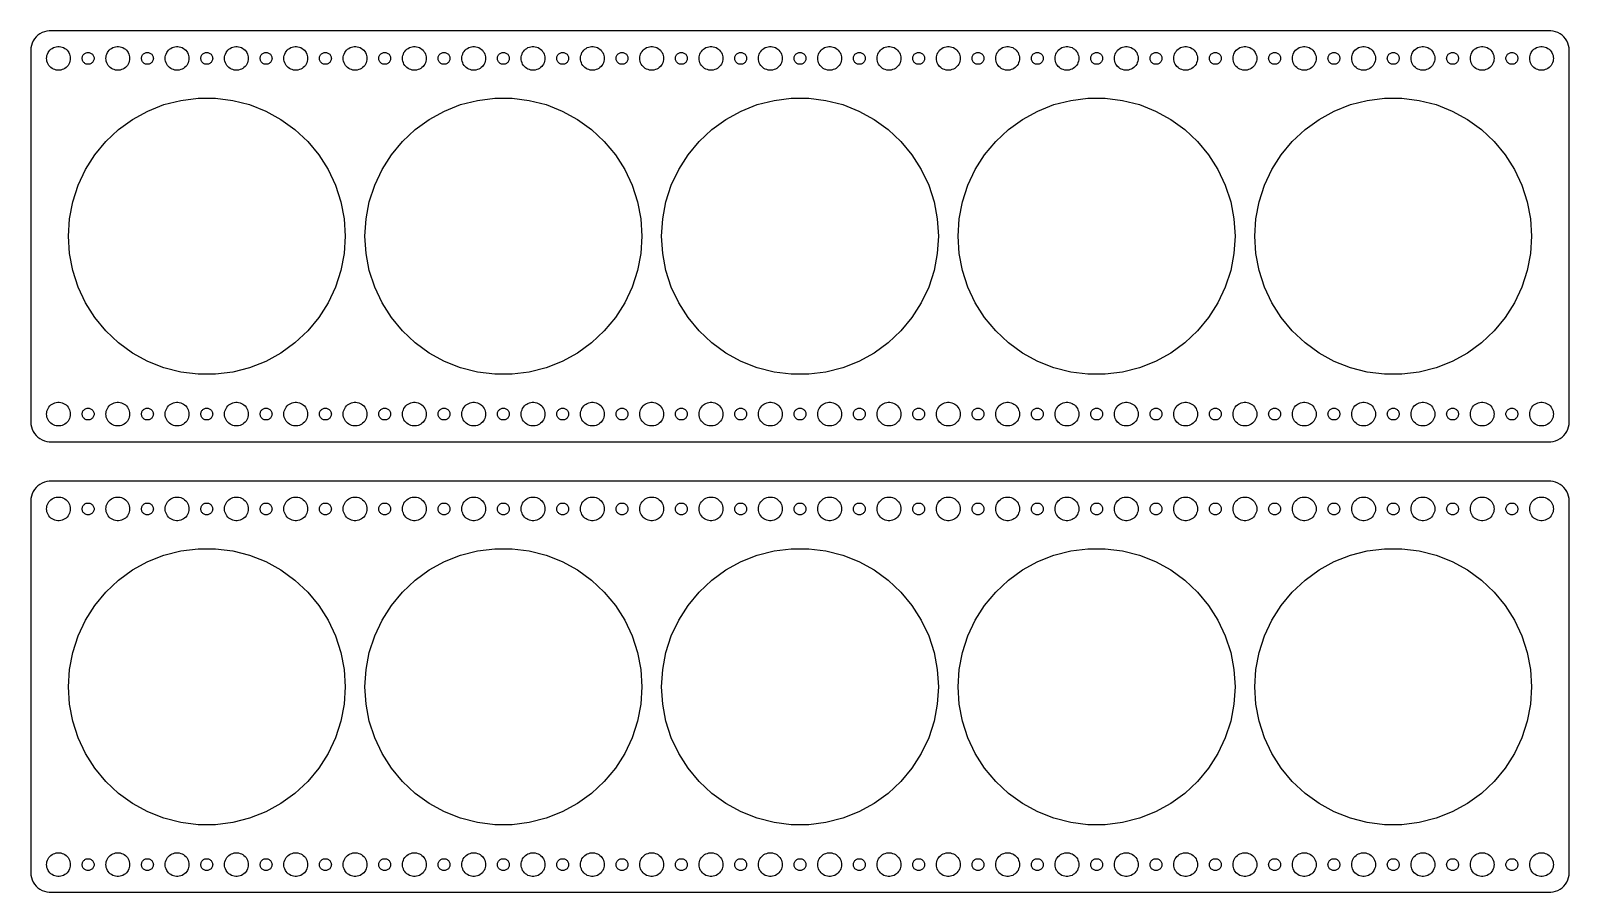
# Model space of a CAD drawing. Header units: metres. Extents: x -194 to 194, y 62 to 280.
import ezdxf

# ---------------------------------------------------------------- set-up
doc = ezdxf.new("R2010")
doc.units = ezdxf.units.M

msp = doc.modelspace()

# ---------------------------------------------------------------- linework, layer by layer
for p, q in [((-194.343, 276.243), (-194.461, 275.627)), ((-194.149, 276.841), (-194.343, 276.243)), ((-193.882, 277.409), (-194.149, 276.841)), ((-193.545, 277.939), (-193.882, 277.409)), ((-193.145, 278.423), (-193.545, 277.939)), ((-192.687, 278.853), (-193.145, 278.423)), ((-192.179, 279.222), (-192.687, 278.853)), ((-191.629, 279.524), (-192.179, 279.222)), ((-191.045, 279.755), (-191.629, 279.524)), ((-190.437, 279.911), (-191.045, 279.755)), ((-189.814, 279.99), (-190.437, 279.911)), ((189.814, 279.99), (-189.814, 279.99)), ((190.437, 279.911), (189.814, 279.99)), ((191.045, 279.755), (190.437, 279.911)), ((191.629, 279.524), (191.045, 279.755)), ((192.179, 279.222), (191.629, 279.524)), ((192.687, 278.853), (192.179, 279.222)), ((193.145, 278.423), (192.687, 278.853)), ((193.545, 277.939), (193.145, 278.423)), ((193.882, 277.409), (193.545, 277.939)), ((194.149, 276.841), (193.882, 277.409)), ((194.343, 276.243), (194.149, 276.841)), ((194.461, 275.627), (194.343, 276.243)), ((-194.461, 275.627), (-194.5, 275)), ((-194.5, 275), (-194.5, 181)), ((-190.5, 273), (-190.476, 273.376)), ((-190.476, 272.624), (-190.5, 273)), ((-190.476, 273.376), (-190.406, 273.746)), ((-190.406, 272.254), (-190.476, 272.624)), ((-190.406, 273.746), (-190.289, 274.104)), ((-190.289, 274.104), (-190.129, 274.445)), ((-190.129, 274.445), (-189.927, 274.763)), ((-189.927, 274.763), (-189.687, 275.054)), ((-189.687, 275.054), (-189.412, 275.312)), ((-189.412, 275.312), (-189.107, 275.533)), ((-189.107, 275.533), (-188.777, 275.714)), ((-188.777, 275.714), (-188.427, 275.853)), ((-188.427, 275.853), (-188.062, 275.947)), ((-188.062, 275.947), (-187.688, 275.994)), ((-187.688, 275.994), (-187.312, 275.994)), ((-187.312, 275.994), (-186.938, 275.947)), ((-186.938, 275.947), (-186.573, 275.853)), ((-186.573, 275.853), (-186.223, 275.714)), ((-186.223, 275.714), (-185.893, 275.533)), ((-185.893, 275.533), (-185.588, 275.312)), ((-185.588, 275.312), (-185.313, 275.054)), ((-185.313, 275.054), (-185.073, 274.763)), ((-185.073, 274.763), (-184.871, 274.445)), ((-184.871, 274.445), (-184.711, 274.104)), ((-184.711, 274.104), (-184.594, 273.746)), ((-184.594, 273.746), (-184.524, 273.376)), ((-184.524, 272.624), (-184.594, 272.254)), ((-184.524, 273.376), (-184.5, 273)), ((-184.5, 273), (-184.524, 272.624)), ((-181.5, 273), (-181.488, 273.188)), ((-181.488, 272.812), (-181.5, 273)), ((-181.488, 273.188), (-181.453, 273.373)), ((-181.453, 272.627), (-181.488, 272.812)), ((-181.453, 273.373), (-181.395, 273.552)), ((-181.395, 272.448), (-181.453, 272.627)), ((-181.395, 273.552), (-181.314, 273.723)), ((-181.314, 272.277), (-181.395, 272.448)), ((-181.314, 273.723), (-181.214, 273.882)), ((-181.214, 273.882), (-181.093, 274.027)), ((-181.093, 274.027), (-180.956, 274.156)), ((-180.956, 274.156), (-180.804, 274.266)), ((-180.804, 274.266), (-180.639, 274.357)), ((-180.639, 274.357), (-180.464, 274.427)), ((-180.464, 274.427), (-180.281, 274.473)), ((-180.281, 274.473), (-180.094, 274.497)), ((-180.094, 274.497), (-179.906, 274.497)), ((-179.906, 274.497), (-179.719, 274.473)), ((-179.719, 274.473), (-179.536, 274.427)), ((-179.536, 274.427), (-179.361, 274.357)), ((-179.361, 274.357), (-179.196, 274.266)), ((-179.196, 274.266), (-179.044, 274.156)), ((-179.044, 274.156), (-178.907, 274.027)), ((-178.907, 274.027), (-178.786, 273.882)), ((-178.786, 273.882), (-178.686, 273.723)), ((-178.686, 273.723), (-178.605, 273.552)), ((-178.605, 272.448), (-178.686, 272.277)), ((-178.605, 273.552), (-178.547, 273.373)), ((-178.547, 272.627), (-178.605, 272.448)), ((-178.547, 273.373), (-178.512, 273.188)), ((-178.512, 272.812), (-178.547, 272.627)), ((-178.512, 273.188), (-178.5, 273)), ((-178.5, 273), (-178.512, 272.812)), ((-175.5, 273), (-175.476, 273.376)), ((-175.476, 272.624), (-175.5, 273)), ((-175.476, 273.376), (-175.406, 273.746)), ((-175.406, 272.254), (-175.476, 272.624)), ((-175.406, 273.746), (-175.289, 274.104)), ((-175.289, 274.104), (-175.129, 274.445)), ((-175.129, 274.445), (-174.927, 274.763)), ((-174.927, 274.763), (-174.687, 275.054)), ((-174.687, 275.054), (-174.412, 275.312)), ((-174.412, 275.312), (-174.107, 275.533)), ((-174.107, 275.533), (-173.777, 275.714)), ((-173.777, 275.714), (-173.427, 275.853)), ((-173.427, 275.853), (-173.062, 275.947)), ((-173.062, 275.947), (-172.688, 275.994)), ((-172.688, 275.994), (-172.312, 275.994)), ((-172.312, 275.994), (-171.938, 275.947)), ((-171.938, 275.947), (-171.573, 275.853)), ((-171.573, 275.853), (-171.223, 275.714)), ((-171.223, 275.714), (-170.893, 275.533)), ((-170.893, 275.533), (-170.588, 275.312)), ((-170.588, 275.312), (-170.313, 275.054)), ((-170.313, 275.054), (-170.073, 274.763)), ((-170.073, 274.763), (-169.871, 274.445)), ((-169.871, 274.445), (-169.711, 274.104)), ((-169.711, 274.104), (-169.594, 273.746)), ((-169.594, 273.746), (-169.524, 273.376)), ((-169.524, 272.624), (-169.594, 272.254)), ((-169.524, 273.376), (-169.5, 273)), ((-169.5, 273), (-169.524, 272.624)), ((-166.5, 273), (-166.488, 273.188)), ((-166.488, 272.812), (-166.5, 273)), ((-166.488, 273.188), (-166.453, 273.373)), ((-166.453, 272.627), (-166.488, 272.812)), ((-166.453, 273.373), (-166.395, 273.552)), ((-166.395, 272.448), (-166.453, 272.627)), ((-166.395, 273.552), (-166.314, 273.723)), ((-166.314, 272.277), (-166.395, 272.448)), ((-166.314, 273.723), (-166.214, 273.882)), ((-166.214, 273.882), (-166.093, 274.027)), ((-166.093, 274.027), (-165.956, 274.156)), ((-165.956, 274.156), (-165.804, 274.266)), ((-165.804, 274.266), (-165.639, 274.357)), ((-165.639, 274.357), (-165.464, 274.427)), ((-165.464, 274.427), (-165.281, 274.473)), ((-165.281, 274.473), (-165.094, 274.497)), ((-165.094, 274.497), (-164.906, 274.497)), ((-164.906, 274.497), (-164.719, 274.473)), ((-164.719, 274.473), (-164.536, 274.427)), ((-164.536, 274.427), (-164.361, 274.357)), ((-164.361, 274.357), (-164.196, 274.266)), ((-164.196, 274.266), (-164.044, 274.156)), ((-164.044, 274.156), (-163.907, 274.027)), ((-163.907, 274.027), (-163.786, 273.882)), ((-163.786, 273.882), (-163.686, 273.723)), ((-163.686, 273.723), (-163.605, 273.552)), ((-163.605, 272.448), (-163.686, 272.277)), ((-163.605, 273.552), (-163.547, 273.373)), ((-163.547, 272.627), (-163.605, 272.448)), ((-163.547, 273.373), (-163.512, 273.188)), ((-163.512, 272.812), (-163.547, 272.627)), ((-163.512, 273.188), (-163.5, 273)), ((-163.5, 273), (-163.512, 272.812)), ((-160.5, 273), (-160.476, 273.376)), ((-160.476, 272.624), (-160.5, 273)), ((-160.476, 273.376), (-160.406, 273.746)), ((-160.406, 272.254), (-160.476, 272.624)), ((-160.406, 273.746), (-160.289, 274.104)), ((-160.289, 274.104), (-160.129, 274.445)), ((-160.129, 274.445), (-159.927, 274.763)), ((-159.927, 274.763), (-159.687, 275.054)), ((-159.687, 275.054), (-159.412, 275.312)), ((-159.412, 275.312), (-159.107, 275.533)), ((-159.107, 275.533), (-158.777, 275.714)), ((-158.777, 275.714), (-158.427, 275.853)), ((-158.427, 275.853), (-158.062, 275.947)), ((-158.062, 275.947), (-157.688, 275.994)), ((-157.688, 275.994), (-157.312, 275.994)), ((-157.312, 275.994), (-156.938, 275.947)), ((-156.938, 275.947), (-156.573, 275.853)), ((-156.573, 275.853), (-156.223, 275.714)), ((-156.223, 275.714), (-155.893, 275.533)), ((-155.893, 275.533), (-155.588, 275.312)), ((-155.588, 275.312), (-155.313, 275.054)), ((-155.313, 275.054), (-155.073, 274.763)), ((-155.073, 274.763), (-154.871, 274.445)), ((-154.871, 274.445), (-154.711, 274.104)), ((-154.711, 274.104), (-154.594, 273.746)), ((-154.594, 273.746), (-154.524, 273.376)), ((-154.524, 272.624), (-154.594, 272.254)), ((-154.524, 273.376), (-154.5, 273)), ((-154.5, 273), (-154.524, 272.624)), ((-151.5, 273), (-151.488, 273.188)), ((-151.488, 272.812), (-151.5, 273)), ((-151.488, 273.188), (-151.453, 273.373)), ((-151.453, 272.627), (-151.488, 272.812)), ((-151.453, 273.373), (-151.395, 273.552)), ((-151.395, 272.448), (-151.453, 272.627)), ((-151.395, 273.552), (-151.314, 273.723)), ((-151.314, 272.277), (-151.395, 272.448)), ((-151.314, 273.723), (-151.214, 273.882)), ((-151.214, 273.882), (-151.093, 274.027)), ((-151.093, 274.027), (-150.956, 274.156)), ((-150.956, 274.156), (-150.804, 274.266)), ((-150.804, 274.266), (-150.639, 274.357)), ((-150.639, 274.357), (-150.464, 274.427)), ((-150.464, 274.427), (-150.281, 274.473)), ((-150.281, 274.473), (-150.094, 274.497)), ((-150.094, 274.497), (-149.906, 274.497)), ((-149.906, 274.497), (-149.719, 274.473)), ((-149.719, 274.473), (-149.536, 274.427)), ((-149.536, 274.427), (-149.361, 274.357)), ((-149.361, 274.357), (-149.196, 274.266)), ((-149.196, 274.266), (-149.044, 274.156)), ((-149.044, 274.156), (-148.907, 274.027)), ((-148.907, 274.027), (-148.786, 273.882)), ((-148.786, 273.882), (-148.686, 273.723)), ((-148.686, 273.723), (-148.605, 273.552)), ((-148.605, 272.448), (-148.686, 272.277)), ((-148.605, 273.552), (-148.547, 273.373)), ((-148.547, 272.627), (-148.605, 272.448)), ((-148.547, 273.373), (-148.512, 273.188)), ((-148.512, 272.812), (-148.547, 272.627)), ((-148.512, 273.188), (-148.5, 273)), ((-148.5, 273), (-148.512, 272.812)), ((-145.5, 273), (-145.476, 273.376)), ((-145.476, 272.624), (-145.5, 273)), ((-145.476, 273.376), (-145.406, 273.746)), ((-145.406, 272.254), (-145.476, 272.624)), ((-145.406, 273.746), (-145.289, 274.104)), ((-145.289, 274.104), (-145.129, 274.445)), ((-145.129, 274.445), (-144.927, 274.763)), ((-144.927, 274.763), (-144.687, 275.054)), ((-144.687, 275.054), (-144.412, 275.312)), ((-144.412, 275.312), (-144.107, 275.533)), ((-144.107, 275.533), (-143.777, 275.714)), ((-143.777, 275.714), (-143.427, 275.853)), ((-143.427, 275.853), (-143.062, 275.947)), ((-143.062, 275.947), (-142.688, 275.994)), ((-142.688, 275.994), (-142.312, 275.994)), ((-142.312, 275.994), (-141.938, 275.947)), ((-141.938, 275.947), (-141.573, 275.853)), ((-141.573, 275.853), (-141.223, 275.714)), ((-141.223, 275.714), (-140.893, 275.533)), ((-140.893, 275.533), (-140.588, 275.312)), ((-140.588, 275.312), (-140.313, 275.054)), ((-140.313, 275.054), (-140.073, 274.763)), ((-140.073, 274.763), (-139.871, 274.445)), ((-139.871, 274.445), (-139.711, 274.104)), ((-139.711, 274.104), (-139.594, 273.746)), ((-139.594, 273.746), (-139.524, 273.376)), ((-139.524, 272.624), (-139.594, 272.254)), ((-139.524, 273.376), (-139.5, 273)), ((-139.5, 273), (-139.524, 272.624)), ((-136.5, 273), (-136.488, 273.188)), ((-136.488, 272.812), (-136.5, 273)), ((-136.488, 273.188), (-136.453, 273.373)), ((-136.453, 272.627), (-136.488, 272.812)), ((-136.453, 273.373), (-136.395, 273.552)), ((-136.395, 272.448), (-136.453, 272.627)), ((-136.395, 273.552), (-136.314, 273.723)), ((-136.314, 272.277), (-136.395, 272.448)), ((-136.314, 273.723), (-136.214, 273.882)), ((-136.214, 273.882), (-136.093, 274.027)), ((-136.093, 274.027), (-135.956, 274.156)), ((-135.956, 274.156), (-135.804, 274.266)), ((-135.804, 274.266), (-135.639, 274.357)), ((-135.639, 274.357), (-135.464, 274.427)), ((-135.464, 274.427), (-135.281, 274.473)), ((-135.281, 274.473), (-135.094, 274.497)), ((-135.094, 274.497), (-134.906, 274.497)), ((-134.906, 274.497), (-134.719, 274.473)), ((-134.719, 274.473), (-134.536, 274.427)), ((-134.536, 274.427), (-134.361, 274.357)), ((-134.361, 274.357), (-134.196, 274.266)), ((-134.196, 274.266), (-134.044, 274.156)), ((-134.044, 274.156), (-133.907, 274.027)), ((-133.907, 274.027), (-133.786, 273.882)), ((-133.786, 273.882), (-133.686, 273.723)), ((-133.686, 273.723), (-133.605, 273.552)), ((-133.605, 272.448), (-133.686, 272.277)), ((-133.605, 273.552), (-133.547, 273.373)), ((-133.547, 272.627), (-133.605, 272.448)), ((-133.547, 273.373), (-133.512, 273.188)), ((-133.512, 272.812), (-133.547, 272.627)), ((-133.512, 273.188), (-133.5, 273)), ((-133.5, 273), (-133.512, 272.812)), ((-130.5, 273), (-130.476, 273.376)), ((-130.476, 272.624), (-130.5, 273)), ((-130.476, 273.376), (-130.406, 273.746)), ((-130.406, 272.254), (-130.476, 272.624)), ((-130.406, 273.746), (-130.289, 274.104)), ((-130.289, 274.104), (-130.129, 274.445)), ((-130.129, 274.445), (-129.927, 274.763)), ((-129.927, 274.763), (-129.687, 275.054)), ((-129.687, 275.054), (-129.412, 275.312)), ((-129.412, 275.312), (-129.107, 275.533)), ((-129.107, 275.533), (-128.777, 275.714)), ((-128.777, 275.714), (-128.427, 275.853)), ((-128.427, 275.853), (-128.062, 275.947)), ((-128.062, 275.947), (-127.688, 275.994)), ((-127.688, 275.994), (-127.312, 275.994)), ((-127.312, 275.994), (-126.938, 275.947)), ((-126.938, 275.947), (-126.573, 275.853)), ((-126.573, 275.853), (-126.223, 275.714)), ((-126.223, 275.714), (-125.893, 275.533)), ((-125.893, 275.533), (-125.588, 275.312)), ((-125.588, 275.312), (-125.313, 275.054)), ((-125.313, 275.054), (-125.073, 274.763)), ((-125.073, 274.763), (-124.871, 274.445)), ((-124.871, 274.445), (-124.711, 274.104)), ((-124.711, 274.104), (-124.594, 273.746)), ((-124.594, 273.746), (-124.524, 273.376)), ((-124.524, 272.624), (-124.594, 272.254)), ((-124.524, 273.376), (-124.5, 273)), ((-124.5, 273), (-124.524, 272.624)), ((-121.5, 273), (-121.488, 273.188)), ((-121.488, 272.812), (-121.5, 273)), ((-121.488, 273.188), (-121.453, 273.373)), ((-121.453, 272.627), (-121.488, 272.812)), ((-121.453, 273.373), (-121.395, 273.552)), ((-121.395, 272.448), (-121.453, 272.627)), ((-121.395, 273.552), (-121.314, 273.723)), ((-121.314, 272.277), (-121.395, 272.448)), ((-121.314, 273.723), (-121.214, 273.882)), ((-121.214, 273.882), (-121.093, 274.027)), ((-121.093, 274.027), (-120.956, 274.156)), ((-120.956, 274.156), (-120.804, 274.266)), ((-120.804, 274.266), (-120.639, 274.357)), ((-120.639, 274.357), (-120.464, 274.427)), ((-120.464, 274.427), (-120.281, 274.473)), ((-120.281, 274.473), (-120.094, 274.497)), ((-120.094, 274.497), (-119.906, 274.497)), ((-119.906, 274.497), (-119.719, 274.473)), ((-119.719, 274.473), (-119.536, 274.427)), ((-119.536, 274.427), (-119.361, 274.357)), ((-119.361, 274.357), (-119.196, 274.266)), ((-119.196, 274.266), (-119.044, 274.156)), ((-119.044, 274.156), (-118.907, 274.027)), ((-118.907, 274.027), (-118.786, 273.882)), ((-118.786, 273.882), (-118.686, 273.723)), ((-118.686, 273.723), (-118.605, 273.552)), ((-118.605, 272.448), (-118.686, 272.277)), ((-118.605, 273.552), (-118.547, 273.373)), ((-118.547, 272.627), (-118.605, 272.448)), ((-118.547, 273.373), (-118.512, 273.188)), ((-118.512, 272.812), (-118.547, 272.627)), ((-118.512, 273.188), (-118.5, 273)), ((-118.5, 273), (-118.512, 272.812)), ((-115.5, 273), (-115.476, 273.376)), ((-115.476, 272.624), (-115.5, 273)), ((-115.476, 273.376), (-115.406, 273.746)), ((-115.406, 272.254), (-115.476, 272.624)), ((-115.406, 273.746), (-115.289, 274.104)), ((-115.289, 274.104), (-115.129, 274.445)), ((-115.129, 274.445), (-114.927, 274.763)), ((-114.927, 274.763), (-114.687, 275.054)), ((-114.687, 275.054), (-114.412, 275.312)), ((-114.412, 275.312), (-114.107, 275.533)), ((-114.107, 275.533), (-113.777, 275.714)), ((-113.777, 275.714), (-113.427, 275.853)), ((-113.427, 275.853), (-113.062, 275.947)), ((-113.062, 275.947), (-112.688, 275.994)), ((-112.688, 275.994), (-112.312, 275.994)), ((-112.312, 275.994), (-111.938, 275.947)), ((-111.938, 275.947), (-111.573, 275.853)), ((-111.573, 275.853), (-111.223, 275.714)), ((-111.223, 275.714), (-110.893, 275.533)), ((-110.893, 275.533), (-110.588, 275.312)), ((-110.588, 275.312), (-110.313, 275.054)), ((-110.313, 275.054), (-110.073, 274.763)), ((-110.073, 274.763), (-109.871, 274.445)), ((-109.871, 274.445), (-109.711, 274.104)), ((-109.711, 274.104), (-109.594, 273.746)), ((-109.594, 273.746), (-109.524, 273.376)), ((-109.524, 272.624), (-109.594, 272.254)), ((-109.524, 273.376), (-109.5, 273)), ((-109.5, 273), (-109.524, 272.624)), ((-106.5, 273), (-106.488, 273.188)), ((-106.488, 272.812), (-106.5, 273)), ((-106.488, 273.188), (-106.453, 273.373)), ((-106.453, 272.627), (-106.488, 272.812)), ((-106.453, 273.373), (-106.395, 273.552)), ((-106.395, 272.448), (-106.453, 272.627)), ((-106.395, 273.552), (-106.314, 273.723)), ((-106.314, 272.277), (-106.395, 272.448)), ((-106.314, 273.723), (-106.214, 273.882)), ((-106.214, 273.882), (-106.093, 274.027)), ((-106.093, 274.027), (-105.956, 274.156)), ((-105.956, 274.156), (-105.804, 274.266)), ((-105.804, 274.266), (-105.639, 274.357)), ((-105.639, 274.357), (-105.464, 274.427)), ((-105.464, 274.427), (-105.281, 274.473)), ((-105.281, 274.473), (-105.094, 274.497)), ((-105.094, 274.497), (-104.906, 274.497)), ((-104.906, 274.497), (-104.719, 274.473)), ((-104.719, 274.473), (-104.536, 274.427)), ((-104.536, 274.427), (-104.361, 274.357)), ((-104.361, 274.357), (-104.196, 274.266)), ((-104.196, 274.266), (-104.044, 274.156)), ((-104.044, 274.156), (-103.907, 274.027)), ((-103.907, 274.027), (-103.786, 273.882)), ((-103.786, 273.882), (-103.686, 273.723)), ((-103.686, 273.723), (-103.605, 273.552)), ((-103.605, 272.448), (-103.686, 272.277)), ((-103.605, 273.552), (-103.547, 273.373)), ((-103.547, 272.627), (-103.605, 272.448)), ((-103.547, 273.373), (-103.512, 273.188)), ((-103.512, 272.812), (-103.547, 272.627)), ((-103.512, 273.188), (-103.5, 273)), ((-103.5, 273), (-103.512, 272.812)), ((-100.5, 273), (-100.476, 273.376)), ((-100.476, 272.624), (-100.5, 273)), ((-100.476, 273.376), (-100.406, 273.746)), ((-100.406, 272.254), (-100.476, 272.624)), ((-100.406, 273.746), (-100.289, 274.104)), ((-100.289, 274.104), (-100.129, 274.445)), ((-100.129, 274.445), (-99.927, 274.763)), ((-99.927, 274.763), (-99.6869, 275.054)), ((-99.6869, 275.054), (-99.4123, 275.312)), ((-99.4123, 275.312), (-99.1075, 275.533)), ((-99.1075, 275.533), (-98.7773, 275.714)), ((-98.7773, 275.714), (-98.427, 275.853)), ((-98.427, 275.853), (-98.0621, 275.947)), ((-98.0621, 275.947), (-97.6884, 275.994)), ((-97.6884, 275.994), (-97.3116, 275.994)), ((-97.3116, 275.994), (-96.9379, 275.947)), ((-96.9379, 275.947), (-96.573, 275.853)), ((-96.573, 275.853), (-96.2227, 275.714)), ((-96.2227, 275.714), (-95.8925, 275.533)), ((-95.8925, 275.533), (-95.5877, 275.312)), ((-95.5877, 275.312), (-95.3131, 275.054)), ((-95.3131, 275.054), (-95.073, 274.763)), ((-95.073, 274.763), (-94.8711, 274.445)), ((-94.8711, 274.445), (-94.7107, 274.104)), ((-94.7107, 274.104), (-94.5943, 273.746)), ((-94.5943, 273.746), (-94.5237, 273.376)), ((-94.5237, 272.624), (-94.5943, 272.254)), ((-94.5237, 273.376), (-94.5, 273)), ((-94.5, 273), (-94.5237, 272.624)), ((-91.5, 273), (-91.4882, 273.188)), ((-91.4882, 272.812), (-91.5, 273)), ((-91.4882, 273.188), (-91.4529, 273.373)), ((-91.4529, 272.627), (-91.4882, 272.812)), ((-91.4529, 273.373), (-91.3947, 273.552)), ((-91.3947, 272.448), (-91.4529, 272.627)), ((-91.3947, 273.552), (-91.3145, 273.723)), ((-91.3145, 272.277), (-91.3947, 272.448)), ((-91.3145, 273.723), (-91.2135, 273.882)), ((-91.2135, 273.882), (-91.0934, 274.027)), ((-91.0934, 274.027), (-90.9561, 274.156)), ((-90.9561, 274.156), (-90.8037, 274.266)), ((-90.8037, 274.266), (-90.6387, 274.357)), ((-90.6387, 274.357), (-90.4635, 274.427)), ((-90.4635, 274.427), (-90.2811, 274.473)), ((-90.2811, 274.473), (-90.0942, 274.497)), ((-90.0942, 274.497), (-89.9058, 274.497)), ((-89.9058, 274.497), (-89.7189, 274.473)), ((-89.7189, 274.473), (-89.5365, 274.427)), ((-89.5365, 274.427), (-89.3613, 274.357)), ((-89.3613, 274.357), (-89.1963, 274.266)), ((-89.1963, 274.266), (-89.0439, 274.156)), ((-89.0439, 274.156), (-88.9065, 274.027)), ((-88.9065, 274.027), (-88.7865, 273.882)), ((-88.7865, 273.882), (-88.6855, 273.723)), ((-88.6855, 273.723), (-88.6053, 273.552)), ((-88.6053, 272.448), (-88.6855, 272.277)), ((-88.6053, 273.552), (-88.5471, 273.373)), ((-88.5471, 272.627), (-88.6053, 272.448)), ((-88.5471, 273.373), (-88.5118, 273.188)), ((-88.5118, 272.812), (-88.5471, 272.627)), ((-88.5118, 273.188), (-88.5, 273)), ((-88.5, 273), (-88.5118, 272.812)), ((-85.5, 273), (-85.4763, 273.376)), ((-85.4763, 272.624), (-85.5, 273)), ((-85.4763, 273.376), (-85.4057, 273.746)), ((-85.4057, 272.254), (-85.4763, 272.624)), ((-85.4057, 273.746), (-85.2893, 274.104)), ((-85.2893, 274.104), (-85.1289, 274.445)), ((-85.1289, 274.445), (-84.927, 274.763)), ((-84.927, 274.763), (-84.6869, 275.054)), ((-84.6869, 275.054), (-84.4123, 275.312)), ((-84.4123, 275.312), (-84.1075, 275.533)), ((-84.1075, 275.533), (-83.7773, 275.714)), ((-83.7773, 275.714), (-83.427, 275.853)), ((-83.427, 275.853), (-83.0621, 275.947)), ((-83.0621, 275.947), (-82.6884, 275.994)), ((-82.6884, 275.994), (-82.3116, 275.994)), ((-82.3116, 275.994), (-81.9379, 275.947)), ((-81.9379, 275.947), (-81.573, 275.853)), ((-81.573, 275.853), (-81.2227, 275.714)), ((-81.2227, 275.714), (-80.8925, 275.533)), ((-80.8925, 275.533), (-80.5877, 275.312)), ((-80.5877, 275.312), (-80.3131, 275.054)), ((-80.3131, 275.054), (-80.073, 274.763)), ((-80.073, 274.763), (-79.8711, 274.445)), ((-79.8711, 274.445), (-79.7107, 274.104)), ((-79.7107, 274.104), (-79.5943, 273.746)), ((-79.5943, 273.746), (-79.5237, 273.376)), ((-79.5237, 272.624), (-79.5943, 272.254)), ((-79.5237, 273.376), (-79.5, 273)), ((-79.5, 273), (-79.5237, 272.624)), ((-76.5, 273), (-76.4882, 273.188)), ((-76.4882, 272.812), (-76.5, 273)), ((-76.4882, 273.188), (-76.4529, 273.373)), ((-76.4529, 272.627), (-76.4882, 272.812)), ((-76.4529, 273.373), (-76.3947, 273.552)), ((-76.3947, 272.448), (-76.4529, 272.627)), ((-76.3947, 273.552), (-76.3145, 273.723)), ((-76.3145, 272.277), (-76.3947, 272.448)), ((-76.3145, 273.723), (-76.2135, 273.882)), ((-76.2135, 273.882), (-76.0934, 274.027)), ((-76.0934, 274.027), (-75.9561, 274.156)), ((-75.9561, 274.156), (-75.8037, 274.266)), ((-75.8037, 274.266), (-75.6387, 274.357)), ((-75.6387, 274.357), (-75.4635, 274.427)), ((-75.4635, 274.427), (-75.2811, 274.473)), ((-75.2811, 274.473), (-75.0942, 274.497)), ((-75.0942, 274.497), (-74.9058, 274.497)), ((-74.9058, 274.497), (-74.7189, 274.473)), ((-74.7189, 274.473), (-74.5365, 274.427)), ((-74.5365, 274.427), (-74.3613, 274.357)), ((-74.3613, 274.357), (-74.1963, 274.266)), ((-74.1963, 274.266), (-74.0439, 274.156)), ((-74.0439, 274.156), (-73.9065, 274.027)), ((-73.9065, 274.027), (-73.7865, 273.882)), ((-73.7865, 273.882), (-73.6855, 273.723)), ((-73.6855, 273.723), (-73.6053, 273.552)), ((-73.6053, 272.448), (-73.6855, 272.277)), ((-73.6053, 273.552), (-73.5471, 273.373)), ((-73.5471, 272.627), (-73.6053, 272.448)), ((-73.5471, 273.373), (-73.5118, 273.188)), ((-73.5118, 272.812), (-73.5471, 272.627)), ((-73.5118, 273.188), (-73.5, 273)), ((-73.5, 273), (-73.5118, 272.812)), ((-70.5, 273), (-70.4763, 273.376)), ((-70.4763, 272.624), (-70.5, 273)), ((-70.4763, 273.376), (-70.4057, 273.746)), ((-70.4057, 272.254), (-70.4763, 272.624)), ((-70.4057, 273.746), (-70.2893, 274.104)), ((-70.2893, 274.104), (-70.1289, 274.445)), ((-70.1289, 274.445), (-69.927, 274.763)), ((-69.927, 274.763), (-69.6869, 275.054)), ((-69.6869, 275.054), (-69.4123, 275.312)), ((-69.4123, 275.312), (-69.1075, 275.533)), ((-69.1075, 275.533), (-68.7773, 275.714)), ((-68.7773, 275.714), (-68.427, 275.853)), ((-68.427, 275.853), (-68.0621, 275.947)), ((-68.0621, 275.947), (-67.6884, 275.994)), ((-67.6884, 275.994), (-67.3116, 275.994)), ((-67.3116, 275.994), (-66.9379, 275.947)), ((-66.9379, 275.947), (-66.573, 275.853)), ((-66.573, 275.853), (-66.2227, 275.714)), ((-66.2227, 275.714), (-65.8925, 275.533)), ((-65.8925, 275.533), (-65.5877, 275.312)), ((-65.5877, 275.312), (-65.3131, 275.054)), ((-65.3131, 275.054), (-65.073, 274.763)), ((-65.073, 274.763), (-64.8711, 274.445)), ((-64.8711, 274.445), (-64.7107, 274.104)), ((-64.7107, 274.104), (-64.5943, 273.746)), ((-64.5943, 273.746), (-64.5237, 273.376)), ((-64.5237, 272.624), (-64.5943, 272.254)), ((-64.5237, 273.376), (-64.5, 273)), ((-64.5, 273), (-64.5237, 272.624)), ((-61.5, 273), (-61.4882, 273.188)), ((-61.4882, 272.812), (-61.5, 273)), ((-61.4882, 273.188), (-61.4529, 273.373)), ((-61.4529, 272.627), (-61.4882, 272.812)), ((-61.4529, 273.373), (-61.3947, 273.552)), ((-61.3947, 272.448), (-61.4529, 272.627)), ((-61.3947, 273.552), (-61.3145, 273.723)), ((-61.3145, 272.277), (-61.3947, 272.448)), ((-61.3145, 273.723), (-61.2135, 273.882)), ((-61.2135, 273.882), (-61.0934, 274.027)), ((-61.0934, 274.027), (-60.9561, 274.156)), ((-60.9561, 274.156), (-60.8037, 274.266)), ((-60.8037, 274.266), (-60.6387, 274.357)), ((-60.6387, 274.357), (-60.4635, 274.427)), ((-60.4635, 274.427), (-60.2811, 274.473)), ((-60.2811, 274.473), (-60.0942, 274.497)), ((-60.0942, 274.497), (-59.9058, 274.497)), ((-59.9058, 274.497), (-59.7189, 274.473)), ((-59.7189, 274.473), (-59.5365, 274.427)), ((-59.5365, 274.427), (-59.3613, 274.357)), ((-59.3613, 274.357), (-59.1963, 274.266)), ((-59.1963, 274.266), (-59.0439, 274.156)), ((-59.0439, 274.156), (-58.9065, 274.027)), ((-58.9065, 274.027), (-58.7865, 273.882)), ((-58.7865, 273.882), (-58.6855, 273.723)), ((-58.6855, 273.723), (-58.6053, 273.552)), ((-58.6053, 272.448), (-58.6855, 272.277)), ((-58.6053, 273.552), (-58.5471, 273.373)), ((-58.5471, 272.627), (-58.6053, 272.448)), ((-58.5471, 273.373), (-58.5118, 273.188)), ((-58.5118, 272.812), (-58.5471, 272.627)), ((-58.5118, 273.188), (-58.5, 273)), ((-58.5, 273), (-58.5118, 272.812)), ((-55.5, 273), (-55.4763, 273.376)), ((-55.4763, 272.624), (-55.5, 273)), ((-55.4763, 273.376), (-55.4057, 273.746)), ((-55.4057, 272.254), (-55.4763, 272.624)), ((-55.4057, 273.746), (-55.2893, 274.104)), ((-55.2893, 274.104), (-55.1289, 274.445)), ((-55.1289, 274.445), (-54.927, 274.763)), ((-54.927, 274.763), (-54.6869, 275.054)), ((-54.6869, 275.054), (-54.4123, 275.312)), ((-54.4123, 275.312), (-54.1075, 275.533)), ((-54.1075, 275.533), (-53.7773, 275.714)), ((-53.7773, 275.714), (-53.427, 275.853)), ((-53.427, 275.853), (-53.0621, 275.947)), ((-53.0621, 275.947), (-52.6884, 275.994)), ((-52.6884, 275.994), (-52.3116, 275.994)), ((-52.3116, 275.994), (-51.9379, 275.947)), ((-51.9379, 275.947), (-51.5729, 275.853)), ((-51.5729, 275.853), (-51.2227, 275.714)), ((-51.2227, 275.714), (-50.8925, 275.533)), ((-50.8925, 275.533), (-50.5877, 275.312)), ((-50.5877, 275.312), (-50.3131, 275.054)), ((-50.3131, 275.054), (-50.0729, 274.763)), ((-50.0729, 274.763), (-49.8711, 274.445)), ((-49.8711, 274.445), (-49.7107, 274.104)), ((-49.7107, 274.104), (-49.5942, 273.746)), ((-49.5942, 273.746), (-49.5237, 273.376)), ((-49.5237, 272.624), (-49.5942, 272.254)), ((-49.5237, 273.376), (-49.5, 273)), ((-49.5, 273), (-49.5237, 272.624)), ((-46.5, 273), (-46.4882, 273.188)), ((-46.4882, 272.812), (-46.5, 273)), ((-46.4882, 273.188), (-46.4529, 273.373)), ((-46.4529, 272.627), (-46.4882, 272.812)), ((-46.4529, 273.373), (-46.3947, 273.552)), ((-46.3947, 272.448), (-46.4529, 272.627)), ((-46.3947, 273.552), (-46.3145, 273.723)), ((-46.3145, 272.277), (-46.3947, 272.448)), ((-46.3145, 273.723), (-46.2135, 273.882)), ((-46.2135, 273.882), (-46.0934, 274.027)), ((-46.0934, 274.027), (-45.9561, 274.156)), ((-45.9561, 274.156), (-45.8037, 274.266)), ((-45.8037, 274.266), (-45.6387, 274.357)), ((-45.6387, 274.357), (-45.4635, 274.427)), ((-45.4635, 274.427), (-45.2811, 274.473)), ((-45.2811, 274.473), (-45.0942, 274.497)), ((-45.0942, 274.497), (-44.9058, 274.497)), ((-44.9058, 274.497), (-44.7189, 274.473)), ((-44.7189, 274.473), (-44.5365, 274.427)), ((-44.5365, 274.427), (-44.3613, 274.357)), ((-44.3613, 274.357), (-44.1963, 274.266)), ((-44.1963, 274.266), (-44.0439, 274.156)), ((-44.0439, 274.156), (-43.9065, 274.027)), ((-43.9065, 274.027), (-43.7865, 273.882)), ((-43.7865, 273.882), (-43.6855, 273.723)), ((-43.6855, 273.723), (-43.6053, 273.552)), ((-43.6053, 272.448), (-43.6855, 272.277)), ((-43.6053, 273.552), (-43.5471, 273.373)), ((-43.5471, 272.627), (-43.6053, 272.448)), ((-43.5471, 273.373), (-43.5118, 273.188)), ((-43.5118, 272.812), (-43.5471, 272.627)), ((-43.5118, 273.188), (-43.5, 273)), ((-43.5, 273), (-43.5118, 272.812)), ((-40.5, 273), (-40.4763, 273.376)), ((-40.4763, 272.624), (-40.5, 273)), ((-40.4763, 273.376), (-40.4057, 273.746)), ((-40.4057, 272.254), (-40.4763, 272.624)), ((-40.4057, 273.746), (-40.2893, 274.104)), ((-40.2893, 274.104), (-40.1289, 274.445)), ((-40.1289, 274.445), (-39.927, 274.763)), ((-39.927, 274.763), (-39.6869, 275.054)), ((-39.6869, 275.054), (-39.4123, 275.312)), ((-39.4123, 275.312), (-39.1075, 275.533)), ((-39.1075, 275.533), (-38.7773, 275.714)), ((-38.7773, 275.714), (-38.427, 275.853)), ((-38.427, 275.853), (-38.0621, 275.947)), ((-38.0621, 275.947), (-37.6884, 275.994)), ((-37.6884, 275.994), (-37.3116, 275.994)), ((-37.3116, 275.994), (-36.9379, 275.947)), ((-36.9379, 275.947), (-36.5729, 275.853)), ((-36.5729, 275.853), (-36.2227, 275.714)), ((-36.2227, 275.714), (-35.8925, 275.533)), ((-35.8925, 275.533), (-35.5877, 275.312)), ((-35.5877, 275.312), (-35.3131, 275.054)), ((-35.3131, 275.054), (-35.0729, 274.763)), ((-35.0729, 274.763), (-34.8711, 274.445)), ((-34.8711, 274.445), (-34.7107, 274.104)), ((-34.7107, 274.104), (-34.5942, 273.746)), ((-34.5942, 273.746), (-34.5237, 273.376)), ((-34.5237, 272.624), (-34.5942, 272.254)), ((-34.5237, 273.376), (-34.5, 273)), ((-34.5, 273), (-34.5237, 272.624)), ((-31.5, 273), (-31.4882, 273.188)), ((-31.4882, 272.812), (-31.5, 273)), ((-31.4882, 273.188), (-31.4529, 273.373)), ((-31.4529, 272.627), (-31.4882, 272.812)), ((-31.4529, 273.373), (-31.3947, 273.552)), ((-31.3947, 272.448), (-31.4529, 272.627)), ((-31.3947, 273.552), (-31.3145, 273.723)), ((-31.3145, 272.277), (-31.3947, 272.448)), ((-31.3145, 273.723), (-31.2135, 273.882)), ((-31.2135, 273.882), (-31.0934, 274.027)), ((-31.0934, 274.027), (-30.9561, 274.156)), ((-30.9561, 274.156), (-30.8037, 274.266)), ((-30.8037, 274.266), (-30.6387, 274.357)), ((-30.6387, 274.357), (-30.4635, 274.427)), ((-30.4635, 274.427), (-30.2811, 274.473)), ((-30.2811, 274.473), (-30.0942, 274.497)), ((-30.0942, 274.497), (-29.9058, 274.497)), ((-29.9058, 274.497), (-29.7189, 274.473)), ((-29.7189, 274.473), (-29.5365, 274.427)), ((-29.5365, 274.427), (-29.3613, 274.357)), ((-29.3613, 274.357), (-29.1963, 274.266)), ((-29.1963, 274.266), (-29.0439, 274.156)), ((-29.0439, 274.156), (-28.9065, 274.027)), ((-28.9065, 274.027), (-28.7865, 273.882)), ((-28.7865, 273.882), (-28.6855, 273.723)), ((-28.6855, 273.723), (-28.6053, 273.552)), ((-28.6053, 272.448), (-28.6855, 272.277)), ((-28.6053, 273.552), (-28.5471, 273.373)), ((-28.5471, 272.627), (-28.6053, 272.448)), ((-28.5471, 273.373), (-28.5118, 273.188)), ((-28.5118, 272.812), (-28.5471, 272.627)), ((-28.5118, 273.188), (-28.5, 273)), ((-28.5, 273), (-28.5118, 272.812)), ((-25.5, 273), (-25.4763, 273.376)), ((-25.4763, 272.624), (-25.5, 273)), ((-25.4763, 273.376), (-25.4057, 273.746)), ((-25.4057, 272.254), (-25.4763, 272.624)), ((-25.4057, 273.746), (-25.2893, 274.104)), ((-25.2893, 274.104), (-25.1289, 274.445)), ((-25.1289, 274.445), (-24.927, 274.763)), ((-24.927, 274.763), (-24.6869, 275.054)), ((-24.6869, 275.054), (-24.4123, 275.312)), ((-24.4123, 275.312), (-24.1075, 275.533)), ((-24.1075, 275.533), (-23.7773, 275.714)), ((-23.7773, 275.714), (-23.427, 275.853)), ((-23.427, 275.853), (-23.0621, 275.947)), ((-23.0621, 275.947), (-22.6884, 275.994)), ((-22.6884, 275.994), (-22.3116, 275.994)), ((-22.3116, 275.994), (-21.9379, 275.947)), ((-21.9379, 275.947), (-21.5729, 275.853)), ((-21.5729, 275.853), (-21.2227, 275.714)), ((-21.2227, 275.714), (-20.8925, 275.533)), ((-20.8925, 275.533), (-20.5877, 275.312)), ((-20.5877, 275.312), (-20.3131, 275.054)), ((-20.3131, 275.054), (-20.0729, 274.763)), ((-20.0729, 274.763), (-19.8711, 274.445)), ((-19.8711, 274.445), (-19.7107, 274.104)), ((-19.7107, 274.104), (-19.5942, 273.746)), ((-19.5942, 273.746), (-19.5237, 273.376)), ((-19.5237, 272.624), (-19.5942, 272.254)), ((-19.5237, 273.376), (-19.5, 273)), ((-19.5, 273), (-19.5237, 272.624)), ((-16.5, 273), (-16.4882, 273.188)), ((-16.4882, 272.812), (-16.5, 273)), ((-16.4882, 273.188), (-16.4529, 273.373)), ((-16.4529, 272.627), (-16.4882, 272.812)), ((-16.4529, 273.373), (-16.3947, 273.552)), ((-16.3947, 272.448), (-16.4529, 272.627)), ((-16.3947, 273.552), (-16.3145, 273.723)), ((-16.3145, 272.277), (-16.3947, 272.448)), ((-16.3145, 273.723), (-16.2135, 273.882)), ((-16.2135, 273.882), (-16.0934, 274.027)), ((-16.0934, 274.027), (-15.9561, 274.156)), ((-15.9561, 274.156), (-15.8037, 274.266)), ((-15.8037, 274.266), (-15.6387, 274.357)), ((-15.6387, 274.357), (-15.4635, 274.427)), ((-15.4635, 274.427), (-15.2811, 274.473)), ((-15.2811, 274.473), (-15.0942, 274.497)), ((-15.0942, 274.497), (-14.9058, 274.497)), ((-14.9058, 274.497), (-14.7189, 274.473)), ((-14.7189, 274.473), (-14.5365, 274.427)), ((-14.5365, 274.427), (-14.3613, 274.357)), ((-14.3613, 274.357), (-14.1963, 274.266)), ((-14.1963, 274.266), (-14.0439, 274.156)), ((-14.0439, 274.156), (-13.9065, 274.027)), ((-13.9065, 274.027), (-13.7865, 273.882)), ((-13.7865, 273.882), (-13.6855, 273.723)), ((-13.6855, 273.723), (-13.6053, 273.552)), ((-13.6053, 272.448), (-13.6855, 272.277)), ((-13.6053, 273.552), (-13.5471, 273.373)), ((-13.5471, 272.627), (-13.6053, 272.448)), ((-13.5471, 273.373), (-13.5118, 273.188)), ((-13.5118, 272.812), (-13.5471, 272.627)), ((-13.5118, 273.188), (-13.5, 273)), ((-13.5, 273), (-13.5118, 272.812)), ((-10.5, 273), (-10.4763, 273.376)), ((-10.4763, 272.624), (-10.5, 273)), ((-10.4763, 273.376), (-10.4057, 273.746)), ((-10.4057, 272.254), (-10.4763, 272.624)), ((-10.4057, 273.746), (-10.2893, 274.104)), ((-10.2893, 274.104), (-10.1289, 274.445)), ((-10.1289, 274.445), (-9.92705, 274.763)), ((-9.92705, 274.763), (-9.6869, 275.054)), ((-9.6869, 275.054), (-9.41226, 275.312)), ((-9.41226, 275.312), (-9.10747, 275.533)), ((-9.10747, 275.533), (-8.77733, 275.714)), ((-8.77733, 275.714), (-8.42705, 275.853)), ((-8.42705, 275.853), (-8.06213, 275.947)), ((-8.06213, 275.947), (-7.68837, 275.994)), ((-7.68837, 275.994), (-7.31161, 275.994)), ((-7.31161, 275.994), (-6.93785, 275.947)), ((-6.93785, 275.947), (-6.57294, 275.853)), ((-6.57294, 275.853), (-6.22266, 275.714)), ((-6.22266, 275.714), (-5.89252, 275.533)), ((-5.89252, 275.533), (-5.58772, 275.312)), ((-5.58772, 275.312), (-5.31308, 275.054)), ((-5.31308, 275.054), (-5.07294, 274.763)), ((-5.07294, 274.763), (-4.87108, 274.445)), ((-4.87108, 274.445), (-4.71066, 274.104)), ((-4.71066, 274.104), (-4.59424, 273.746)), ((-4.59424, 273.746), (-4.52365, 273.376)), ((-4.52365, 272.624), (-4.59424, 272.254)), ((-4.52365, 273.376), (-4.5, 273)), ((-4.5, 273), (-4.52365, 272.624)), ((-1.5, 273), (-1.48816, 273.188)), ((-1.48816, 272.812), (-1.5, 273)), ((-1.48816, 273.188), (-1.45287, 273.373)), ((-1.45287, 272.627), (-1.48816, 272.812)), ((-1.45287, 273.373), (-1.39465, 273.552)), ((-1.39465, 272.448), (-1.45287, 272.627)), ((-1.39465, 273.552), (-1.31445, 273.723)), ((-1.31445, 272.277), (-1.39465, 272.448)), ((-1.31445, 273.723), (-1.21352, 273.882)), ((-1.21352, 273.882), (-1.09344, 274.027)), ((-1.09344, 274.027), (-0.95613, 274.156)), ((-0.95613, 274.156), (-0.80373, 274.266)), ((-0.80373, 274.266), (-0.63866, 274.357)), ((-0.63866, 274.357), (-0.46352, 274.427)), ((-0.46352, 274.427), (-0.28107, 274.473)), ((-0.28107, 274.473), (-0.09418, 274.497)), ((-0.09418, 274.497), (0.09418, 274.497)), ((0.09418, 274.497), (0.28107, 274.473)), ((0.28107, 274.473), (0.46352, 274.427)), ((0.46352, 274.427), (0.63866, 274.357)), ((0.63866, 274.357), (0.80373, 274.266)), ((0.80373, 274.266), (0.95613, 274.156)), ((0.95613, 274.156), (1.09344, 274.027)), ((1.09344, 274.027), (1.21352, 273.882)), ((1.21352, 273.882), (1.31445, 273.723)), ((1.31445, 273.723), (1.39465, 273.552)), ((1.39465, 272.448), (1.31445, 272.277)), ((1.39465, 273.552), (1.45287, 273.373)), ((1.45287, 272.627), (1.39465, 272.448)), ((1.45287, 273.373), (1.48816, 273.188)), ((1.48816, 272.812), (1.45287, 272.627)), ((1.48816, 273.188), (1.5, 273)), ((1.5, 273), (1.48816, 272.812)), ((4.5, 273), (4.52365, 273.376)), ((4.52365, 272.624), (4.5, 273)), ((4.52365, 273.376), (4.59424, 273.746)), ((4.59424, 272.254), (4.52365, 272.624)), ((4.59424, 273.746), (4.71066, 274.104)), ((4.71066, 274.104), (4.87108, 274.445)), ((4.87108, 274.445), (5.07294, 274.763)), ((5.07294, 274.763), (5.31308, 275.054)), ((5.31308, 275.054), (5.58772, 275.312)), ((5.58772, 275.312), (5.89252, 275.533)), ((5.89252, 275.533), (6.22266, 275.714)), ((6.22266, 275.714), (6.57294, 275.853)), ((6.57294, 275.853), (6.93785, 275.947)), ((6.93785, 275.947), (7.31161, 275.994)), ((7.31161, 275.994), (7.68837, 275.994)), ((7.68837, 275.994), (8.06213, 275.947)), ((8.06213, 275.947), (8.42705, 275.853)), ((8.42705, 275.853), (8.77733, 275.714)), ((8.77733, 275.714), (9.10747, 275.533)), ((9.10747, 275.533), (9.41226, 275.312)), ((9.41226, 275.312), (9.6869, 275.054)), ((9.6869, 275.054), (9.92705, 274.763)), ((9.92705, 274.763), (10.1289, 274.445)), ((10.1289, 274.445), (10.2893, 274.104)), ((10.2893, 274.104), (10.4057, 273.746)), ((10.4057, 273.746), (10.4763, 273.376)), ((10.4763, 272.624), (10.4057, 272.254)), ((10.4763, 273.376), (10.5, 273)), ((10.5, 273), (10.4763, 272.624)), ((13.5, 273), (13.5118, 273.188)), ((13.5118, 272.812), (13.5, 273)), ((13.5118, 273.188), (13.5471, 273.373)), ((13.5471, 272.627), (13.5118, 272.812)), ((13.5471, 273.373), (13.6053, 273.552)), ((13.6053, 272.448), (13.5471, 272.627)), ((13.6053, 273.552), (13.6855, 273.723)), ((13.6855, 272.277), (13.6053, 272.448)), ((13.6855, 273.723), (13.7865, 273.882)), ((13.7865, 273.882), (13.9065, 274.027)), ((13.9065, 274.027), (14.0439, 274.156)), ((14.0439, 274.156), (14.1963, 274.266)), ((14.1963, 274.266), (14.3613, 274.357)), ((14.3613, 274.357), (14.5365, 274.427)), ((14.5365, 274.427), (14.7189, 274.473)), ((14.7189, 274.473), (14.9058, 274.497)), ((14.9058, 274.497), (15.0942, 274.497)), ((15.0942, 274.497), (15.2811, 274.473)), ((15.2811, 274.473), (15.4635, 274.427)), ((15.4635, 274.427), (15.6387, 274.357)), ((15.6387, 274.357), (15.8037, 274.266)), ((15.8037, 274.266), (15.9561, 274.156)), ((15.9561, 274.156), (16.0934, 274.027)), ((16.0934, 274.027), (16.2135, 273.882)), ((16.2135, 273.882), (16.3145, 273.723)), ((16.3145, 273.723), (16.3947, 273.552)), ((16.3947, 272.448), (16.3145, 272.277)), ((16.3947, 273.552), (16.4529, 273.373)), ((16.4529, 272.627), (16.3947, 272.448)), ((16.4529, 273.373), (16.4882, 273.188)), ((16.4882, 272.812), (16.4529, 272.627)), ((16.4882, 273.188), (16.5, 273)), ((16.5, 273), (16.4882, 272.812)), ((19.5, 273), (19.5237, 273.376)), ((19.5237, 272.624), (19.5, 273)), ((19.5237, 273.376), (19.5942, 273.746)), ((19.5942, 272.254), (19.5237, 272.624)), ((19.5942, 273.746), (19.7107, 274.104)), ((19.7107, 274.104), (19.8711, 274.445)), ((19.8711, 274.445), (20.0729, 274.763)), ((20.0729, 274.763), (20.3131, 275.054)), ((20.3131, 275.054), (20.5877, 275.312)), ((20.5877, 275.312), (20.8925, 275.533)), ((20.8925, 275.533), (21.2227, 275.714)), ((21.2227, 275.714), (21.5729, 275.853)), ((21.5729, 275.853), (21.9379, 275.947)), ((21.9379, 275.947), (22.3116, 275.994)), ((22.3116, 275.994), (22.6884, 275.994)), ((22.6884, 275.994), (23.0621, 275.947)), ((23.0621, 275.947), (23.427, 275.853)), ((23.427, 275.853), (23.7773, 275.714)), ((23.7773, 275.714), (24.1075, 275.533)), ((24.1075, 275.533), (24.4123, 275.312)), ((24.4123, 275.312), (24.6869, 275.054)), ((24.6869, 275.054), (24.927, 274.763)), ((24.927, 274.763), (25.1289, 274.445)), ((25.1289, 274.445), (25.2893, 274.104)), ((25.2893, 274.104), (25.4057, 273.746)), ((25.4057, 273.746), (25.4763, 273.376)), ((25.4763, 272.624), (25.4057, 272.254)), ((25.4763, 273.376), (25.5, 273)), ((25.5, 273), (25.4763, 272.624)), ((28.5, 273), (28.5118, 273.188)), ((28.5118, 272.812), (28.5, 273)), ((28.5118, 273.188), (28.5471, 273.373)), ((28.5471, 272.627), (28.5118, 272.812)), ((28.5471, 273.373), (28.6053, 273.552)), ((28.6053, 272.448), (28.5471, 272.627)), ((28.6053, 273.552), (28.6855, 273.723)), ((28.6855, 272.277), (28.6053, 272.448)), ((28.6855, 273.723), (28.7865, 273.882)), ((28.7865, 273.882), (28.9065, 274.027)), ((28.9065, 274.027), (29.0439, 274.156)), ((29.0439, 274.156), (29.1963, 274.266)), ((29.1963, 274.266), (29.3613, 274.357)), ((29.3613, 274.357), (29.5365, 274.427)), ((29.5365, 274.427), (29.7189, 274.473)), ((29.7189, 274.473), (29.9058, 274.497)), ((29.9058, 274.497), (30.0942, 274.497)), ((30.0942, 274.497), (30.2811, 274.473)), ((30.2811, 274.473), (30.4635, 274.427)), ((30.4635, 274.427), (30.6387, 274.357)), ((30.6387, 274.357), (30.8037, 274.266)), ((30.8037, 274.266), (30.9561, 274.156)), ((30.9561, 274.156), (31.0934, 274.027)), ((31.0934, 274.027), (31.2135, 273.882)), ((31.2135, 273.882), (31.3145, 273.723)), ((31.3145, 273.723), (31.3947, 273.552)), ((31.3947, 272.448), (31.3145, 272.277)), ((31.3947, 273.552), (31.4529, 273.373)), ((31.4529, 272.627), (31.3947, 272.448)), ((31.4529, 273.373), (31.4882, 273.188)), ((31.4882, 272.812), (31.4529, 272.627)), ((31.4882, 273.188), (31.5, 273)), ((31.5, 273), (31.4882, 272.812)), ((34.5, 273), (34.5237, 273.376)), ((34.5237, 272.624), (34.5, 273)), ((34.5237, 273.376), (34.5942, 273.746)), ((34.5942, 272.254), (34.5237, 272.624)), ((34.5942, 273.746), (34.7107, 274.104)), ((34.7107, 274.104), (34.8711, 274.445)), ((34.8711, 274.445), (35.0729, 274.763)), ((35.0729, 274.763), (35.3131, 275.054)), ((35.3131, 275.054), (35.5877, 275.312)), ((35.5877, 275.312), (35.8925, 275.533)), ((35.8925, 275.533), (36.2227, 275.714)), ((36.2227, 275.714), (36.5729, 275.853)), ((36.5729, 275.853), (36.9379, 275.947)), ((36.9379, 275.947), (37.3116, 275.994)), ((37.3116, 275.994), (37.6884, 275.994)), ((37.6884, 275.994), (38.0621, 275.947)), ((38.0621, 275.947), (38.427, 275.853)), ((38.427, 275.853), (38.7773, 275.714)), ((38.7773, 275.714), (39.1075, 275.533)), ((39.1075, 275.533), (39.4123, 275.312)), ((39.4123, 275.312), (39.6869, 275.054)), ((39.6869, 275.054), (39.927, 274.763)), ((39.927, 274.763), (40.1289, 274.445)), ((40.1289, 274.445), (40.2893, 274.104)), ((40.2893, 274.104), (40.4057, 273.746)), ((40.4057, 273.746), (40.4763, 273.376)), ((40.4763, 272.624), (40.4057, 272.254)), ((40.4763, 273.376), (40.5, 273)), ((40.5, 273), (40.4763, 272.624)), ((43.5, 273), (43.5118, 273.188)), ((43.5118, 272.812), (43.5, 273)), ((43.5118, 273.188), (43.5471, 273.373)), ((43.5471, 272.627), (43.5118, 272.812)), ((43.5471, 273.373), (43.6053, 273.552)), ((43.6053, 272.448), (43.5471, 272.627)), ((43.6053, 273.552), (43.6855, 273.723)), ((43.6855, 272.277), (43.6053, 272.448)), ((43.6855, 273.723), (43.7865, 273.882)), ((43.7865, 273.882), (43.9065, 274.027)), ((43.9065, 274.027), (44.0439, 274.156)), ((44.0439, 274.156), (44.1963, 274.266)), ((44.1963, 274.266), (44.3613, 274.357)), ((44.3613, 274.357), (44.5365, 274.427)), ((44.5365, 274.427), (44.7189, 274.473)), ((44.7189, 274.473), (44.9058, 274.497)), ((44.9058, 274.497), (45.0942, 274.497)), ((45.0942, 274.497), (45.2811, 274.473)), ((45.2811, 274.473), (45.4635, 274.427)), ((45.4635, 274.427), (45.6387, 274.357)), ((45.6387, 274.357), (45.8037, 274.266)), ((45.8037, 274.266), (45.9561, 274.156)), ((45.9561, 274.156), (46.0934, 274.027)), ((46.0934, 274.027), (46.2135, 273.882)), ((46.2135, 273.882), (46.3145, 273.723)), ((46.3145, 273.723), (46.3947, 273.552)), ((46.3947, 272.448), (46.3145, 272.277)), ((46.3947, 273.552), (46.4529, 273.373)), ((46.4529, 272.627), (46.3947, 272.448)), ((46.4529, 273.373), (46.4882, 273.188)), ((46.4882, 272.812), (46.4529, 272.627)), ((46.4882, 273.188), (46.5, 273)), ((46.5, 273), (46.4882, 272.812)), ((49.5, 273), (49.5237, 273.376)), ((49.5237, 272.624), (49.5, 273)), ((49.5237, 273.376), (49.5942, 273.746)), ((49.5942, 272.254), (49.5237, 272.624)), ((49.5942, 273.746), (49.7107, 274.104)), ((49.7107, 274.104), (49.8711, 274.445)), ((49.8711, 274.445), (50.0729, 274.763)), ((50.0729, 274.763), (50.3131, 275.054)), ((50.3131, 275.054), (50.5877, 275.312)), ((50.5877, 275.312), (50.8925, 275.533)), ((50.8925, 275.533), (51.2227, 275.714)), ((51.2227, 275.714), (51.5729, 275.853)), ((51.5729, 275.853), (51.9379, 275.947)), ((51.9379, 275.947), (52.3116, 275.994)), ((52.3116, 275.994), (52.6884, 275.994)), ((52.6884, 275.994), (53.0621, 275.947)), ((53.0621, 275.947), (53.427, 275.853)), ((53.427, 275.853), (53.7773, 275.714)), ((53.7773, 275.714), (54.1075, 275.533)), ((54.1075, 275.533), (54.4123, 275.312)), ((54.4123, 275.312), (54.6869, 275.054)), ((54.6869, 275.054), (54.927, 274.763)), ((54.927, 274.763), (55.1289, 274.445)), ((55.1289, 274.445), (55.2893, 274.104)), ((55.2893, 274.104), (55.4057, 273.746)), ((55.4057, 273.746), (55.4763, 273.376)), ((55.4763, 272.624), (55.4057, 272.254)), ((55.4763, 273.376), (55.5, 273)), ((55.5, 273), (55.4763, 272.624)), ((58.5, 273), (58.5118, 273.188)), ((58.5118, 272.812), (58.5, 273)), ((58.5118, 273.188), (58.5471, 273.373)), ((58.5471, 272.627), (58.5118, 272.812)), ((58.5471, 273.373), (58.6053, 273.552)), ((58.6053, 272.448), (58.5471, 272.627)), ((58.6053, 273.552), (58.6855, 273.723)), ((58.6855, 272.277), (58.6053, 272.448)), ((58.6855, 273.723), (58.7865, 273.882)), ((58.7865, 273.882), (58.9065, 274.027)), ((58.9065, 274.027), (59.0439, 274.156)), ((59.0439, 274.156), (59.1963, 274.266)), ((59.1963, 274.266), (59.3613, 274.357)), ((59.3613, 274.357), (59.5365, 274.427)), ((59.5365, 274.427), (59.7189, 274.473)), ((59.7189, 274.473), (59.9058, 274.497)), ((59.9058, 274.497), (60.0942, 274.497)), ((60.0942, 274.497), (60.2811, 274.473)), ((60.2811, 274.473), (60.4635, 274.427)), ((60.4635, 274.427), (60.6387, 274.357)), ((60.6387, 274.357), (60.8037, 274.266)), ((60.8037, 274.266), (60.9561, 274.156)), ((60.9561, 274.156), (61.0934, 274.027)), ((61.0934, 274.027), (61.2135, 273.882)), ((61.2135, 273.882), (61.3145, 273.723)), ((61.3145, 273.723), (61.3947, 273.552)), ((61.3947, 272.448), (61.3145, 272.277)), ((61.3947, 273.552), (61.4529, 273.373)), ((61.4529, 272.627), (61.3947, 272.448)), ((61.4529, 273.373), (61.4882, 273.188)), ((61.4882, 272.812), (61.4529, 272.627)), ((61.4882, 273.188), (61.5, 273)), ((61.5, 273), (61.4882, 272.812)), ((64.5, 273), (64.5237, 273.376)), ((64.5237, 272.624), (64.5, 273)), ((64.5237, 273.376), (64.5943, 273.746)), ((64.5943, 272.254), (64.5237, 272.624)), ((64.5943, 273.746), (64.7107, 274.104)), ((64.7107, 274.104), (64.8711, 274.445)), ((64.8711, 274.445), (65.073, 274.763)), ((65.073, 274.763), (65.3131, 275.054)), ((65.3131, 275.054), (65.5877, 275.312)), ((65.5877, 275.312), (65.8925, 275.533)), ((65.8925, 275.533), (66.2227, 275.714)), ((66.2227, 275.714), (66.573, 275.853)), ((66.573, 275.853), (66.9379, 275.947)), ((66.9379, 275.947), (67.3116, 275.994)), ((67.3116, 275.994), (67.6884, 275.994)), ((67.6884, 275.994), (68.0621, 275.947)), ((68.0621, 275.947), (68.427, 275.853)), ((68.427, 275.853), (68.7773, 275.714)), ((68.7773, 275.714), (69.1075, 275.533)), ((69.1075, 275.533), (69.4123, 275.312)), ((69.4123, 275.312), (69.6869, 275.054)), ((69.6869, 275.054), (69.927, 274.763)), ((69.927, 274.763), (70.1289, 274.445)), ((70.1289, 274.445), (70.2893, 274.104)), ((70.2893, 274.104), (70.4057, 273.746)), ((70.4057, 273.746), (70.4763, 273.376)), ((70.4763, 272.624), (70.4057, 272.254)), ((70.4763, 273.376), (70.5, 273)), ((70.5, 273), (70.4763, 272.624)), ((73.5, 273), (73.5118, 273.188)), ((73.5118, 272.812), (73.5, 273)), ((73.5118, 273.188), (73.5471, 273.373)), ((73.5471, 272.627), (73.5118, 272.812)), ((73.5471, 273.373), (73.6053, 273.552)), ((73.6053, 272.448), (73.5471, 272.627)), ((73.6053, 273.552), (73.6855, 273.723)), ((73.6855, 272.277), (73.6053, 272.448)), ((73.6855, 273.723), (73.7865, 273.882)), ((73.7865, 273.882), (73.9065, 274.027)), ((73.9065, 274.027), (74.0439, 274.156)), ((74.0439, 274.156), (74.1963, 274.266)), ((74.1963, 274.266), (74.3613, 274.357)), ((74.3613, 274.357), (74.5365, 274.427)), ((74.5365, 274.427), (74.7189, 274.473)), ((74.7189, 274.473), (74.9058, 274.497)), ((74.9058, 274.497), (75.0942, 274.497)), ((75.0942, 274.497), (75.2811, 274.473)), ((75.2811, 274.473), (75.4635, 274.427)), ((75.4635, 274.427), (75.6387, 274.357)), ((75.6387, 274.357), (75.8037, 274.266)), ((75.8037, 274.266), (75.9561, 274.156)), ((75.9561, 274.156), (76.0934, 274.027)), ((76.0934, 274.027), (76.2135, 273.882)), ((76.2135, 273.882), (76.3145, 273.723)), ((76.3145, 273.723), (76.3947, 273.552)), ((76.3947, 272.448), (76.3145, 272.277)), ((76.3947, 273.552), (76.4529, 273.373)), ((76.4529, 272.627), (76.3947, 272.448)), ((76.4529, 273.373), (76.4882, 273.188)), ((76.4882, 272.812), (76.4529, 272.627)), ((76.4882, 273.188), (76.5, 273)), ((76.5, 273), (76.4882, 272.812)), ((79.5, 273), (79.5237, 273.376)), ((79.5237, 272.624), (79.5, 273)), ((79.5237, 273.376), (79.5943, 273.746)), ((79.5943, 272.254), (79.5237, 272.624)), ((79.5943, 273.746), (79.7107, 274.104)), ((79.7107, 274.104), (79.8711, 274.445)), ((79.8711, 274.445), (80.073, 274.763)), ((80.073, 274.763), (80.3131, 275.054)), ((80.3131, 275.054), (80.5877, 275.312)), ((80.5877, 275.312), (80.8925, 275.533)), ((80.8925, 275.533), (81.2227, 275.714)), ((81.2227, 275.714), (81.573, 275.853)), ((81.573, 275.853), (81.9379, 275.947)), ((81.9379, 275.947), (82.3116, 275.994)), ((82.3116, 275.994), (82.6884, 275.994)), ((82.6884, 275.994), (83.0621, 275.947)), ((83.0621, 275.947), (83.427, 275.853)), ((83.427, 275.853), (83.7773, 275.714)), ((83.7773, 275.714), (84.1075, 275.533)), ((84.1075, 275.533), (84.4123, 275.312)), ((84.4123, 275.312), (84.6869, 275.054)), ((84.6869, 275.054), (84.927, 274.763)), ((84.927, 274.763), (85.1289, 274.445)), ((85.1289, 274.445), (85.2893, 274.104)), ((85.2893, 274.104), (85.4057, 273.746)), ((85.4057, 273.746), (85.4763, 273.376)), ((85.4763, 272.624), (85.4057, 272.254)), ((85.4763, 273.376), (85.5, 273)), ((85.5, 273), (85.4763, 272.624)), ((88.5, 273), (88.5118, 273.188)), ((88.5118, 272.812), (88.5, 273)), ((88.5118, 273.188), (88.5471, 273.373)), ((88.5471, 272.627), (88.5118, 272.812)), ((88.5471, 273.373), (88.6053, 273.552)), ((88.6053, 272.448), (88.5471, 272.627)), ((88.6053, 273.552), (88.6855, 273.723)), ((88.6855, 272.277), (88.6053, 272.448)), ((88.6855, 273.723), (88.7865, 273.882)), ((88.7865, 273.882), (88.9065, 274.027)), ((88.9065, 274.027), (89.0439, 274.156)), ((89.0439, 274.156), (89.1963, 274.266)), ((89.1963, 274.266), (89.3613, 274.357)), ((89.3613, 274.357), (89.5365, 274.427)), ((89.5365, 274.427), (89.7189, 274.473)), ((89.7189, 274.473), (89.9058, 274.497)), ((89.9058, 274.497), (90.0942, 274.497)), ((90.0942, 274.497), (90.2811, 274.473)), ((90.2811, 274.473), (90.4635, 274.427)), ((90.4635, 274.427), (90.6387, 274.357)), ((90.6387, 274.357), (90.8037, 274.266)), ((90.8037, 274.266), (90.9561, 274.156)), ((90.9561, 274.156), (91.0934, 274.027)), ((91.0934, 274.027), (91.2135, 273.882)), ((91.2135, 273.882), (91.3145, 273.723)), ((91.3145, 273.723), (91.3947, 273.552)), ((91.3947, 272.448), (91.3145, 272.277)), ((91.3947, 273.552), (91.4529, 273.373)), ((91.4529, 272.627), (91.3947, 272.448)), ((91.4529, 273.373), (91.4882, 273.188)), ((91.4882, 272.812), (91.4529, 272.627)), ((91.4882, 273.188), (91.5, 273)), ((91.5, 273), (91.4882, 272.812)), ((94.5, 273), (94.5237, 273.376)), ((94.5237, 272.624), (94.5, 273)), ((94.5237, 273.376), (94.5943, 273.746)), ((94.5943, 272.254), (94.5237, 272.624)), ((94.5943, 273.746), (94.7107, 274.104)), ((94.7107, 274.104), (94.8711, 274.445)), ((94.8711, 274.445), (95.073, 274.763)), ((95.073, 274.763), (95.3131, 275.054)), ((95.3131, 275.054), (95.5877, 275.312)), ((95.5877, 275.312), (95.8925, 275.533)), ((95.8925, 275.533), (96.2227, 275.714)), ((96.2227, 275.714), (96.573, 275.853)), ((96.573, 275.853), (96.9379, 275.947)), ((96.9379, 275.947), (97.3116, 275.994)), ((97.3116, 275.994), (97.6884, 275.994)), ((97.6884, 275.994), (98.0621, 275.947)), ((98.0621, 275.947), (98.427, 275.853)), ((98.427, 275.853), (98.7773, 275.714)), ((98.7773, 275.714), (99.1075, 275.533)), ((99.1075, 275.533), (99.4123, 275.312)), ((99.4123, 275.312), (99.6869, 275.054)), ((99.6869, 275.054), (99.927, 274.763)), ((99.927, 274.763), (100.129, 274.445)), ((100.129, 274.445), (100.289, 274.104)), ((100.289, 274.104), (100.406, 273.746)), ((100.406, 273.746), (100.476, 273.376)), ((100.476, 272.624), (100.406, 272.254)), ((100.476, 273.376), (100.5, 273)), ((100.5, 273), (100.476, 272.624)), ((103.5, 273), (103.512, 273.188)), ((103.512, 272.812), (103.5, 273)), ((103.512, 273.188), (103.547, 273.373)), ((103.547, 272.627), (103.512, 272.812)), ((103.547, 273.373), (103.605, 273.552)), ((103.605, 272.448), (103.547, 272.627)), ((103.605, 273.552), (103.686, 273.723)), ((103.686, 272.277), (103.605, 272.448)), ((103.686, 273.723), (103.786, 273.882)), ((103.786, 273.882), (103.907, 274.027)), ((103.907, 274.027), (104.044, 274.156)), ((104.044, 274.156), (104.196, 274.266)), ((104.196, 274.266), (104.361, 274.357)), ((104.361, 274.357), (104.536, 274.427)), ((104.536, 274.427), (104.719, 274.473)), ((104.719, 274.473), (104.906, 274.497)), ((104.906, 274.497), (105.094, 274.497)), ((105.094, 274.497), (105.281, 274.473)), ((105.281, 274.473), (105.464, 274.427)), ((105.464, 274.427), (105.639, 274.357)), ((105.639, 274.357), (105.804, 274.266)), ((105.804, 274.266), (105.956, 274.156)), ((105.956, 274.156), (106.093, 274.027)), ((106.093, 274.027), (106.214, 273.882)), ((106.214, 273.882), (106.314, 273.723)), ((106.314, 273.723), (106.395, 273.552)), ((106.395, 272.448), (106.314, 272.277)), ((106.395, 273.552), (106.453, 273.373)), ((106.453, 272.627), (106.395, 272.448)), ((106.453, 273.373), (106.488, 273.188)), ((106.488, 272.812), (106.453, 272.627)), ((106.488, 273.188), (106.5, 273)), ((106.5, 273), (106.488, 272.812)), ((109.5, 273), (109.524, 273.376)), ((109.524, 272.624), (109.5, 273)), ((109.524, 273.376), (109.594, 273.746)), ((109.594, 272.254), (109.524, 272.624)), ((109.594, 273.746), (109.711, 274.104)), ((109.711, 274.104), (109.871, 274.445)), ((109.871, 274.445), (110.073, 274.763)), ((110.073, 274.763), (110.313, 275.054)), ((110.313, 275.054), (110.588, 275.312)), ((110.588, 275.312), (110.893, 275.533)), ((110.893, 275.533), (111.223, 275.714)), ((111.223, 275.714), (111.573, 275.853)), ((111.573, 275.853), (111.938, 275.947)), ((111.938, 275.947), (112.312, 275.994)), ((112.312, 275.994), (112.688, 275.994)), ((112.688, 275.994), (113.062, 275.947)), ((113.062, 275.947), (113.427, 275.853)), ((113.427, 275.853), (113.777, 275.714)), ((113.777, 275.714), (114.107, 275.533)), ((114.107, 275.533), (114.412, 275.312)), ((114.412, 275.312), (114.687, 275.054)), ((114.687, 275.054), (114.927, 274.763)), ((114.927, 274.763), (115.129, 274.445)), ((115.129, 274.445), (115.289, 274.104)), ((115.289, 274.104), (115.406, 273.746)), ((115.406, 273.746), (115.476, 273.376)), ((115.476, 272.624), (115.406, 272.254)), ((115.476, 273.376), (115.5, 273)), ((115.5, 273), (115.476, 272.624)), ((118.5, 273), (118.512, 273.188)), ((118.512, 272.812), (118.5, 273)), ((118.512, 273.188), (118.547, 273.373)), ((118.547, 272.627), (118.512, 272.812)), ((118.547, 273.373), (118.605, 273.552)), ((118.605, 272.448), (118.547, 272.627)), ((118.605, 273.552), (118.686, 273.723)), ((118.686, 272.277), (118.605, 272.448)), ((118.686, 273.723), (118.786, 273.882)), ((118.786, 273.882), (118.907, 274.027)), ((118.907, 274.027), (119.044, 274.156)), ((119.044, 274.156), (119.196, 274.266)), ((119.196, 274.266), (119.361, 274.357)), ((119.361, 274.357), (119.536, 274.427)), ((119.536, 274.427), (119.719, 274.473)), ((119.719, 274.473), (119.906, 274.497)), ((119.906, 274.497), (120.094, 274.497)), ((120.094, 274.497), (120.281, 274.473)), ((120.281, 274.473), (120.464, 274.427)), ((120.464, 274.427), (120.639, 274.357)), ((120.639, 274.357), (120.804, 274.266)), ((120.804, 274.266), (120.956, 274.156)), ((120.956, 274.156), (121.093, 274.027)), ((121.093, 274.027), (121.214, 273.882)), ((121.214, 273.882), (121.314, 273.723)), ((121.314, 273.723), (121.395, 273.552)), ((121.395, 272.448), (121.314, 272.277)), ((121.395, 273.552), (121.453, 273.373)), ((121.453, 272.627), (121.395, 272.448)), ((121.453, 273.373), (121.488, 273.188)), ((121.488, 272.812), (121.453, 272.627)), ((121.488, 273.188), (121.5, 273)), ((121.5, 273), (121.488, 272.812)), ((124.5, 273), (124.524, 273.376)), ((124.524, 272.624), (124.5, 273)), ((124.524, 273.376), (124.594, 273.746)), ((124.594, 272.254), (124.524, 272.624)), ((124.594, 273.746), (124.711, 274.104)), ((124.711, 274.104), (124.871, 274.445)), ((124.871, 274.445), (125.073, 274.763)), ((125.073, 274.763), (125.313, 275.054)), ((125.313, 275.054), (125.588, 275.312)), ((125.588, 275.312), (125.893, 275.533)), ((125.893, 275.533), (126.223, 275.714)), ((126.223, 275.714), (126.573, 275.853)), ((126.573, 275.853), (126.938, 275.947)), ((126.938, 275.947), (127.312, 275.994)), ((127.312, 275.994), (127.688, 275.994)), ((127.688, 275.994), (128.062, 275.947)), ((128.062, 275.947), (128.427, 275.853)), ((128.427, 275.853), (128.777, 275.714)), ((128.777, 275.714), (129.107, 275.533)), ((129.107, 275.533), (129.412, 275.312)), ((129.412, 275.312), (129.687, 275.054)), ((129.687, 275.054), (129.927, 274.763)), ((129.927, 274.763), (130.129, 274.445)), ((130.129, 274.445), (130.289, 274.104)), ((130.289, 274.104), (130.406, 273.746)), ((130.406, 273.746), (130.476, 273.376)), ((130.476, 272.624), (130.406, 272.254)), ((130.476, 273.376), (130.5, 273)), ((130.5, 273), (130.476, 272.624)), ((133.5, 273), (133.512, 273.188)), ((133.512, 272.812), (133.5, 273)), ((133.512, 273.188), (133.547, 273.373)), ((133.547, 272.627), (133.512, 272.812)), ((133.547, 273.373), (133.605, 273.552)), ((133.605, 272.448), (133.547, 272.627)), ((133.605, 273.552), (133.686, 273.723)), ((133.686, 272.277), (133.605, 272.448)), ((133.686, 273.723), (133.786, 273.882)), ((133.786, 273.882), (133.907, 274.027)), ((133.907, 274.027), (134.044, 274.156)), ((134.044, 274.156), (134.196, 274.266)), ((134.196, 274.266), (134.361, 274.357)), ((134.361, 274.357), (134.536, 274.427)), ((134.536, 274.427), (134.719, 274.473)), ((134.719, 274.473), (134.906, 274.497)), ((134.906, 274.497), (135.094, 274.497)), ((135.094, 274.497), (135.281, 274.473)), ((135.281, 274.473), (135.464, 274.427)), ((135.464, 274.427), (135.639, 274.357)), ((135.639, 274.357), (135.804, 274.266)), ((135.804, 274.266), (135.956, 274.156)), ((135.956, 274.156), (136.093, 274.027)), ((136.093, 274.027), (136.214, 273.882)), ((136.214, 273.882), (136.314, 273.723)), ((136.314, 273.723), (136.395, 273.552)), ((136.395, 272.448), (136.314, 272.277)), ((136.395, 273.552), (136.453, 273.373)), ((136.453, 272.627), (136.395, 272.448)), ((136.453, 273.373), (136.488, 273.188)), ((136.488, 272.812), (136.453, 272.627)), ((136.488, 273.188), (136.5, 273)), ((136.5, 273), (136.488, 272.812)), ((139.5, 273), (139.524, 273.376)), ((139.524, 272.624), (139.5, 273)), ((139.524, 273.376), (139.594, 273.746)), ((139.594, 272.254), (139.524, 272.624)), ((139.594, 273.746), (139.711, 274.104)), ((139.711, 274.104), (139.871, 274.445)), ((139.871, 274.445), (140.073, 274.763)), ((140.073, 274.763), (140.313, 275.054)), ((140.313, 275.054), (140.588, 275.312)), ((140.588, 275.312), (140.893, 275.533)), ((140.893, 275.533), (141.223, 275.714)), ((141.223, 275.714), (141.573, 275.853)), ((141.573, 275.853), (141.938, 275.947)), ((141.938, 275.947), (142.312, 275.994)), ((142.312, 275.994), (142.688, 275.994)), ((142.688, 275.994), (143.062, 275.947)), ((143.062, 275.947), (143.427, 275.853)), ((143.427, 275.853), (143.777, 275.714)), ((143.777, 275.714), (144.107, 275.533)), ((144.107, 275.533), (144.412, 275.312)), ((144.412, 275.312), (144.687, 275.054)), ((144.687, 275.054), (144.927, 274.763)), ((144.927, 274.763), (145.129, 274.445)), ((145.129, 274.445), (145.289, 274.104)), ((145.289, 274.104), (145.406, 273.746)), ((145.406, 273.746), (145.476, 273.376)), ((145.476, 272.624), (145.406, 272.254)), ((145.476, 273.376), (145.5, 273)), ((145.5, 273), (145.476, 272.624)), ((148.5, 273), (148.512, 273.188)), ((148.512, 272.812), (148.5, 273)), ((148.512, 273.188), (148.547, 273.373)), ((148.547, 272.627), (148.512, 272.812)), ((148.547, 273.373), (148.605, 273.552)), ((148.605, 272.448), (148.547, 272.627)), ((148.605, 273.552), (148.686, 273.723)), ((148.686, 272.277), (148.605, 272.448)), ((148.686, 273.723), (148.786, 273.882)), ((148.786, 273.882), (148.907, 274.027)), ((148.907, 274.027), (149.044, 274.156)), ((149.044, 274.156), (149.196, 274.266)), ((149.196, 274.266), (149.361, 274.357)), ((149.361, 274.357), (149.536, 274.427)), ((149.536, 274.427), (149.719, 274.473)), ((149.719, 274.473), (149.906, 274.497)), ((149.906, 274.497), (150.094, 274.497)), ((150.094, 274.497), (150.281, 274.473)), ((150.281, 274.473), (150.464, 274.427)), ((150.464, 274.427), (150.639, 274.357)), ((150.639, 274.357), (150.804, 274.266)), ((150.804, 274.266), (150.956, 274.156)), ((150.956, 274.156), (151.093, 274.027)), ((151.093, 274.027), (151.214, 273.882)), ((151.214, 273.882), (151.314, 273.723)), ((151.314, 273.723), (151.395, 273.552)), ((151.395, 272.448), (151.314, 272.277)), ((151.395, 273.552), (151.453, 273.373)), ((151.453, 272.627), (151.395, 272.448)), ((151.453, 273.373), (151.488, 273.188)), ((151.488, 272.812), (151.453, 272.627)), ((151.488, 273.188), (151.5, 273)), ((151.5, 273), (151.488, 272.812)), ((154.5, 273), (154.524, 273.376)), ((154.524, 272.624), (154.5, 273)), ((154.524, 273.376), (154.594, 273.746)), ((154.594, 272.254), (154.524, 272.624)), ((154.594, 273.746), (154.711, 274.104)), ((154.711, 274.104), (154.871, 274.445)), ((154.871, 274.445), (155.073, 274.763)), ((155.073, 274.763), (155.313, 275.054)), ((155.313, 275.054), (155.588, 275.312)), ((155.588, 275.312), (155.893, 275.533)), ((155.893, 275.533), (156.223, 275.714)), ((156.223, 275.714), (156.573, 275.853)), ((156.573, 275.853), (156.938, 275.947)), ((156.938, 275.947), (157.312, 275.994)), ((157.312, 275.994), (157.688, 275.994)), ((157.688, 275.994), (158.062, 275.947)), ((158.062, 275.947), (158.427, 275.853)), ((158.427, 275.853), (158.777, 275.714)), ((158.777, 275.714), (159.107, 275.533)), ((159.107, 275.533), (159.412, 275.312)), ((159.412, 275.312), (159.687, 275.054)), ((159.687, 275.054), (159.927, 274.763)), ((159.927, 274.763), (160.129, 274.445)), ((160.129, 274.445), (160.289, 274.104)), ((160.289, 274.104), (160.406, 273.746)), ((160.406, 273.746), (160.476, 273.376)), ((160.476, 272.624), (160.406, 272.254)), ((160.476, 273.376), (160.5, 273)), ((160.5, 273), (160.476, 272.624)), ((163.5, 273), (163.512, 273.188)), ((163.512, 272.812), (163.5, 273)), ((163.512, 273.188), (163.547, 273.373)), ((163.547, 272.627), (163.512, 272.812)), ((163.547, 273.373), (163.605, 273.552)), ((163.605, 272.448), (163.547, 272.627)), ((163.605, 273.552), (163.686, 273.723)), ((163.686, 272.277), (163.605, 272.448)), ((163.686, 273.723), (163.786, 273.882)), ((163.786, 273.882), (163.907, 274.027)), ((163.907, 274.027), (164.044, 274.156)), ((164.044, 274.156), (164.196, 274.266)), ((164.196, 274.266), (164.361, 274.357)), ((164.361, 274.357), (164.536, 274.427)), ((164.536, 274.427), (164.719, 274.473)), ((164.719, 274.473), (164.906, 274.497)), ((164.906, 274.497), (165.094, 274.497)), ((165.094, 274.497), (165.281, 274.473)), ((165.281, 274.473), (165.464, 274.427)), ((165.464, 274.427), (165.639, 274.357)), ((165.639, 274.357), (165.804, 274.266)), ((165.804, 274.266), (165.956, 274.156)), ((165.956, 274.156), (166.093, 274.027)), ((166.093, 274.027), (166.214, 273.882)), ((166.214, 273.882), (166.314, 273.723)), ((166.314, 273.723), (166.395, 273.552)), ((166.395, 272.448), (166.314, 272.277)), ((166.395, 273.552), (166.453, 273.373)), ((166.453, 272.627), (166.395, 272.448)), ((166.453, 273.373), (166.488, 273.188)), ((166.488, 272.812), (166.453, 272.627)), ((166.488, 273.188), (166.5, 273)), ((166.5, 273), (166.488, 272.812)), ((169.5, 273), (169.524, 273.376)), ((169.524, 272.624), (169.5, 273)), ((169.524, 273.376), (169.594, 273.746)), ((169.594, 272.254), (169.524, 272.624)), ((169.594, 273.746), (169.711, 274.104)), ((169.711, 274.104), (169.871, 274.445)), ((169.871, 274.445), (170.073, 274.763)), ((170.073, 274.763), (170.313, 275.054)), ((170.313, 275.054), (170.588, 275.312)), ((170.588, 275.312), (170.893, 275.533)), ((170.893, 275.533), (171.223, 275.714)), ((171.223, 275.714), (171.573, 275.853)), ((171.573, 275.853), (171.938, 275.947)), ((171.938, 275.947), (172.312, 275.994)), ((172.312, 275.994), (172.688, 275.994)), ((172.688, 275.994), (173.062, 275.947)), ((173.062, 275.947), (173.427, 275.853)), ((173.427, 275.853), (173.777, 275.714)), ((173.777, 275.714), (174.107, 275.533)), ((174.107, 275.533), (174.412, 275.312)), ((174.412, 275.312), (174.687, 275.054)), ((174.687, 275.054), (174.927, 274.763)), ((174.927, 274.763), (175.129, 274.445)), ((175.129, 274.445), (175.289, 274.104)), ((175.289, 274.104), (175.406, 273.746)), ((175.406, 273.746), (175.476, 273.376)), ((175.476, 272.624), (175.406, 272.254)), ((175.476, 273.376), (175.5, 273)), ((175.5, 273), (175.476, 272.624)), ((178.5, 273), (178.512, 273.188)), ((178.512, 272.812), (178.5, 273)), ((178.512, 273.188), (178.547, 273.373)), ((178.547, 272.627), (178.512, 272.812)), ((178.547, 273.373), (178.605, 273.552)), ((178.605, 272.448), (178.547, 272.627)), ((178.605, 273.552), (178.686, 273.723)), ((178.686, 272.277), (178.605, 272.448)), ((178.686, 273.723), (178.786, 273.882)), ((178.786, 273.882), (178.907, 274.027)), ((178.907, 274.027), (179.044, 274.156)), ((179.044, 274.156), (179.196, 274.266)), ((179.196, 274.266), (179.361, 274.357)), ((179.361, 274.357), (179.536, 274.427)), ((179.536, 274.427), (179.719, 274.473)), ((179.719, 274.473), (179.906, 274.497)), ((179.906, 274.497), (180.094, 274.497)), ((180.094, 274.497), (180.281, 274.473)), ((180.281, 274.473), (180.464, 274.427)), ((180.464, 274.427), (180.639, 274.357)), ((180.639, 274.357), (180.804, 274.266)), ((180.804, 274.266), (180.956, 274.156)), ((180.956, 274.156), (181.093, 274.027)), ((181.093, 274.027), (181.214, 273.882)), ((181.214, 273.882), (181.314, 273.723)), ((181.314, 273.723), (181.395, 273.552)), ((181.395, 272.448), (181.314, 272.277)), ((181.395, 273.552), (181.453, 273.373)), ((181.453, 272.627), (181.395, 272.448)), ((181.453, 273.373), (181.488, 273.188)), ((181.488, 272.812), (181.453, 272.627)), ((181.488, 273.188), (181.5, 273)), ((181.5, 273), (181.488, 272.812)), ((184.5, 273), (184.524, 273.376)), ((184.524, 272.624), (184.5, 273)), ((184.524, 273.376), (184.594, 273.746)), ((184.594, 272.254), (184.524, 272.624)), ((184.594, 273.746), (184.711, 274.104)), ((184.711, 274.104), (184.871, 274.445)), ((184.871, 274.445), (185.073, 274.763)), ((185.073, 274.763), (185.313, 275.054)), ((185.313, 275.054), (185.588, 275.312)), ((185.588, 275.312), (185.893, 275.533)), ((185.893, 275.533), (186.223, 275.714)), ((186.223, 275.714), (186.573, 275.853)), ((186.573, 275.853), (186.938, 275.947)), ((186.938, 275.947), (187.312, 275.994)), ((187.312, 275.994), (187.688, 275.994)), ((187.688, 275.994), (188.062, 275.947)), ((188.062, 275.947), (188.427, 275.853)), ((188.427, 275.853), (188.777, 275.714)), ((188.777, 275.714), (189.107, 275.533)), ((189.107, 275.533), (189.412, 275.312)), ((189.412, 275.312), (189.687, 275.054)), ((189.687, 275.054), (189.927, 274.763)), ((189.927, 274.763), (190.129, 274.445)), ((190.129, 274.445), (190.289, 274.104)), ((190.289, 274.104), (190.406, 273.746)), ((190.406, 273.746), (190.476, 273.376)), ((190.476, 272.624), (190.406, 272.254)), ((190.476, 273.376), (190.5, 273)), ((190.5, 273), (190.476, 272.624)), ((194.5, 275), (194.461, 275.627)), ((194.5, 181), (194.5, 275)), ((-190.289, 271.896), (-190.406, 272.254)), ((-190.129, 271.555), (-190.289, 271.896)), ((-189.927, 271.237), (-190.129, 271.555)), ((-189.687, 270.946), (-189.927, 271.237)), ((-189.412, 270.688), (-189.687, 270.946)), ((-189.107, 270.467), (-189.412, 270.688)), ((-188.777, 270.286), (-189.107, 270.467)), ((-188.427, 270.147), (-188.777, 270.286)), ((-188.062, 270.053), (-188.427, 270.147)), ((-187.688, 270.006), (-188.062, 270.053)), ((-187.312, 270.006), (-187.688, 270.006)), ((-186.938, 270.053), (-187.312, 270.006)), ((-186.573, 270.147), (-186.938, 270.053)), ((-186.223, 270.286), (-186.573, 270.147)), ((-185.893, 270.467), (-186.223, 270.286)), ((-185.588, 270.688), (-185.893, 270.467)), ((-185.313, 270.946), (-185.588, 270.688)), ((-185.073, 271.237), (-185.313, 270.946)), ((-184.871, 271.555), (-185.073, 271.237)), ((-184.711, 271.896), (-184.871, 271.555)), ((-184.594, 272.254), (-184.711, 271.896)), ((-181.214, 272.118), (-181.314, 272.277)), ((-181.093, 271.973), (-181.214, 272.118)), ((-180.956, 271.844), (-181.093, 271.973)), ((-180.804, 271.734), (-180.956, 271.844)), ((-180.639, 271.643), (-180.804, 271.734)), ((-180.464, 271.573), (-180.639, 271.643)), ((-180.281, 271.527), (-180.464, 271.573)), ((-180.094, 271.503), (-180.281, 271.527)), ((-179.906, 271.503), (-180.094, 271.503)), ((-179.719, 271.527), (-179.906, 271.503)), ((-179.536, 271.573), (-179.719, 271.527)), ((-179.361, 271.643), (-179.536, 271.573)), ((-179.196, 271.734), (-179.361, 271.643)), ((-179.044, 271.844), (-179.196, 271.734)), ((-178.907, 271.973), (-179.044, 271.844)), ((-178.786, 272.118), (-178.907, 271.973)), ((-178.686, 272.277), (-178.786, 272.118)), ((-175.289, 271.896), (-175.406, 272.254)), ((-175.129, 271.555), (-175.289, 271.896)), ((-174.927, 271.237), (-175.129, 271.555)), ((-174.687, 270.946), (-174.927, 271.237)), ((-174.412, 270.688), (-174.687, 270.946)), ((-174.107, 270.467), (-174.412, 270.688)), ((-173.777, 270.286), (-174.107, 270.467)), ((-173.427, 270.147), (-173.777, 270.286)), ((-173.062, 270.053), (-173.427, 270.147)), ((-172.688, 270.006), (-173.062, 270.053)), ((-172.312, 270.006), (-172.688, 270.006)), ((-171.938, 270.053), (-172.312, 270.006)), ((-171.573, 270.147), (-171.938, 270.053)), ((-171.223, 270.286), (-171.573, 270.147)), ((-170.893, 270.467), (-171.223, 270.286)), ((-170.588, 270.688), (-170.893, 270.467)), ((-170.313, 270.946), (-170.588, 270.688)), ((-170.073, 271.237), (-170.313, 270.946)), ((-169.871, 271.555), (-170.073, 271.237)), ((-169.711, 271.896), (-169.871, 271.555)), ((-169.594, 272.254), (-169.711, 271.896)), ((-166.214, 272.118), (-166.314, 272.277)), ((-166.093, 271.973), (-166.214, 272.118)), ((-165.956, 271.844), (-166.093, 271.973)), ((-165.804, 271.734), (-165.956, 271.844)), ((-165.639, 271.643), (-165.804, 271.734)), ((-165.464, 271.573), (-165.639, 271.643)), ((-165.281, 271.527), (-165.464, 271.573)), ((-165.094, 271.503), (-165.281, 271.527)), ((-164.906, 271.503), (-165.094, 271.503)), ((-164.719, 271.527), (-164.906, 271.503)), ((-164.536, 271.573), (-164.719, 271.527)), ((-164.361, 271.643), (-164.536, 271.573)), ((-164.196, 271.734), (-164.361, 271.643)), ((-164.044, 271.844), (-164.196, 271.734)), ((-163.907, 271.973), (-164.044, 271.844)), ((-163.786, 272.118), (-163.907, 271.973)), ((-163.686, 272.277), (-163.786, 272.118)), ((-160.289, 271.896), (-160.406, 272.254)), ((-160.129, 271.555), (-160.289, 271.896)), ((-159.927, 271.237), (-160.129, 271.555)), ((-159.687, 270.946), (-159.927, 271.237)), ((-159.412, 270.688), (-159.687, 270.946)), ((-159.107, 270.467), (-159.412, 270.688)), ((-158.777, 270.286), (-159.107, 270.467)), ((-158.427, 270.147), (-158.777, 270.286)), ((-158.062, 270.053), (-158.427, 270.147)), ((-157.688, 270.006), (-158.062, 270.053)), ((-157.312, 270.006), (-157.688, 270.006)), ((-156.938, 270.053), (-157.312, 270.006)), ((-156.573, 270.147), (-156.938, 270.053)), ((-156.223, 270.286), (-156.573, 270.147)), ((-155.893, 270.467), (-156.223, 270.286)), ((-155.588, 270.688), (-155.893, 270.467)), ((-155.313, 270.946), (-155.588, 270.688)), ((-155.073, 271.237), (-155.313, 270.946)), ((-154.871, 271.555), (-155.073, 271.237)), ((-154.711, 271.896), (-154.871, 271.555)), ((-154.594, 272.254), (-154.711, 271.896)), ((-151.214, 272.118), (-151.314, 272.277)), ((-151.093, 271.973), (-151.214, 272.118)), ((-150.956, 271.844), (-151.093, 271.973)), ((-150.804, 271.734), (-150.956, 271.844)), ((-150.639, 271.643), (-150.804, 271.734)), ((-150.464, 271.573), (-150.639, 271.643)), ((-150.281, 271.527), (-150.464, 271.573)), ((-150.094, 271.503), (-150.281, 271.527)), ((-149.906, 271.503), (-150.094, 271.503)), ((-149.719, 271.527), (-149.906, 271.503)), ((-149.536, 271.573), (-149.719, 271.527)), ((-149.361, 271.643), (-149.536, 271.573)), ((-149.196, 271.734), (-149.361, 271.643)), ((-149.044, 271.844), (-149.196, 271.734)), ((-148.907, 271.973), (-149.044, 271.844)), ((-148.786, 272.118), (-148.907, 271.973)), ((-148.686, 272.277), (-148.786, 272.118)), ((-145.289, 271.896), (-145.406, 272.254)), ((-145.129, 271.555), (-145.289, 271.896)), ((-144.927, 271.237), (-145.129, 271.555)), ((-144.687, 270.946), (-144.927, 271.237)), ((-144.412, 270.688), (-144.687, 270.946)), ((-144.107, 270.467), (-144.412, 270.688)), ((-143.777, 270.286), (-144.107, 270.467)), ((-143.427, 270.147), (-143.777, 270.286)), ((-143.062, 270.053), (-143.427, 270.147)), ((-142.688, 270.006), (-143.062, 270.053)), ((-142.312, 270.006), (-142.688, 270.006)), ((-141.938, 270.053), (-142.312, 270.006)), ((-141.573, 270.147), (-141.938, 270.053)), ((-141.223, 270.286), (-141.573, 270.147)), ((-140.893, 270.467), (-141.223, 270.286)), ((-140.588, 270.688), (-140.893, 270.467)), ((-140.313, 270.946), (-140.588, 270.688)), ((-140.073, 271.237), (-140.313, 270.946)), ((-139.871, 271.555), (-140.073, 271.237)), ((-139.711, 271.896), (-139.871, 271.555)), ((-139.594, 272.254), (-139.711, 271.896)), ((-136.214, 272.118), (-136.314, 272.277)), ((-136.093, 271.973), (-136.214, 272.118)), ((-135.956, 271.844), (-136.093, 271.973)), ((-135.804, 271.734), (-135.956, 271.844)), ((-135.639, 271.643), (-135.804, 271.734)), ((-135.464, 271.573), (-135.639, 271.643)), ((-135.281, 271.527), (-135.464, 271.573)), ((-135.094, 271.503), (-135.281, 271.527)), ((-134.906, 271.503), (-135.094, 271.503)), ((-134.719, 271.527), (-134.906, 271.503)), ((-134.536, 271.573), (-134.719, 271.527)), ((-134.361, 271.643), (-134.536, 271.573)), ((-134.196, 271.734), (-134.361, 271.643)), ((-134.044, 271.844), (-134.196, 271.734)), ((-133.907, 271.973), (-134.044, 271.844)), ((-133.786, 272.118), (-133.907, 271.973)), ((-133.686, 272.277), (-133.786, 272.118)), ((-130.289, 271.896), (-130.406, 272.254)), ((-130.129, 271.555), (-130.289, 271.896)), ((-129.927, 271.237), (-130.129, 271.555)), ((-129.687, 270.946), (-129.927, 271.237)), ((-129.412, 270.688), (-129.687, 270.946)), ((-129.107, 270.467), (-129.412, 270.688)), ((-128.777, 270.286), (-129.107, 270.467)), ((-128.427, 270.147), (-128.777, 270.286)), ((-128.062, 270.053), (-128.427, 270.147)), ((-127.688, 270.006), (-128.062, 270.053)), ((-127.312, 270.006), (-127.688, 270.006)), ((-126.938, 270.053), (-127.312, 270.006)), ((-126.573, 270.147), (-126.938, 270.053)), ((-126.223, 270.286), (-126.573, 270.147)), ((-125.893, 270.467), (-126.223, 270.286)), ((-125.588, 270.688), (-125.893, 270.467)), ((-125.313, 270.946), (-125.588, 270.688)), ((-125.073, 271.237), (-125.313, 270.946)), ((-124.871, 271.555), (-125.073, 271.237)), ((-124.711, 271.896), (-124.871, 271.555)), ((-124.594, 272.254), (-124.711, 271.896)), ((-121.214, 272.118), (-121.314, 272.277)), ((-121.093, 271.973), (-121.214, 272.118)), ((-120.956, 271.844), (-121.093, 271.973)), ((-120.804, 271.734), (-120.956, 271.844)), ((-120.639, 271.643), (-120.804, 271.734)), ((-120.464, 271.573), (-120.639, 271.643)), ((-120.281, 271.527), (-120.464, 271.573)), ((-120.094, 271.503), (-120.281, 271.527)), ((-119.906, 271.503), (-120.094, 271.503)), ((-119.719, 271.527), (-119.906, 271.503)), ((-119.536, 271.573), (-119.719, 271.527)), ((-119.361, 271.643), (-119.536, 271.573)), ((-119.196, 271.734), (-119.361, 271.643)), ((-119.044, 271.844), (-119.196, 271.734)), ((-118.907, 271.973), (-119.044, 271.844)), ((-118.786, 272.118), (-118.907, 271.973)), ((-118.686, 272.277), (-118.786, 272.118)), ((-115.289, 271.896), (-115.406, 272.254)), ((-115.129, 271.555), (-115.289, 271.896)), ((-114.927, 271.237), (-115.129, 271.555)), ((-114.687, 270.946), (-114.927, 271.237)), ((-114.412, 270.688), (-114.687, 270.946)), ((-114.107, 270.467), (-114.412, 270.688)), ((-113.777, 270.286), (-114.107, 270.467)), ((-113.427, 270.147), (-113.777, 270.286)), ((-113.062, 270.053), (-113.427, 270.147)), ((-112.688, 270.006), (-113.062, 270.053)), ((-112.312, 270.006), (-112.688, 270.006)), ((-111.938, 270.053), (-112.312, 270.006)), ((-111.573, 270.147), (-111.938, 270.053)), ((-111.223, 270.286), (-111.573, 270.147)), ((-110.893, 270.467), (-111.223, 270.286)), ((-110.588, 270.688), (-110.893, 270.467)), ((-110.313, 270.946), (-110.588, 270.688)), ((-110.073, 271.237), (-110.313, 270.946)), ((-109.871, 271.555), (-110.073, 271.237)), ((-109.711, 271.896), (-109.871, 271.555)), ((-109.594, 272.254), (-109.711, 271.896)), ((-106.214, 272.118), (-106.314, 272.277)), ((-106.093, 271.973), (-106.214, 272.118)), ((-105.956, 271.844), (-106.093, 271.973)), ((-105.804, 271.734), (-105.956, 271.844)), ((-105.639, 271.643), (-105.804, 271.734)), ((-105.464, 271.573), (-105.639, 271.643)), ((-105.281, 271.527), (-105.464, 271.573)), ((-105.094, 271.503), (-105.281, 271.527)), ((-104.906, 271.503), (-105.094, 271.503)), ((-104.719, 271.527), (-104.906, 271.503)), ((-104.536, 271.573), (-104.719, 271.527)), ((-104.361, 271.643), (-104.536, 271.573)), ((-104.196, 271.734), (-104.361, 271.643)), ((-104.044, 271.844), (-104.196, 271.734)), ((-103.907, 271.973), (-104.044, 271.844)), ((-103.786, 272.118), (-103.907, 271.973)), ((-103.686, 272.277), (-103.786, 272.118)), ((-100.289, 271.896), (-100.406, 272.254)), ((-100.129, 271.555), (-100.289, 271.896)), ((-99.927, 271.237), (-100.129, 271.555)), ((-99.6869, 270.946), (-99.927, 271.237)), ((-99.4123, 270.688), (-99.6869, 270.946)), ((-99.1075, 270.467), (-99.4123, 270.688)), ((-98.7773, 270.286), (-99.1075, 270.467)), ((-98.427, 270.147), (-98.7773, 270.286)), ((-98.0621, 270.053), (-98.427, 270.147)), ((-97.6884, 270.006), (-98.0621, 270.053)), ((-97.3116, 270.006), (-97.6884, 270.006)), ((-96.9379, 270.053), (-97.3116, 270.006)), ((-96.573, 270.147), (-96.9379, 270.053)), ((-96.2227, 270.286), (-96.573, 270.147)), ((-95.8925, 270.467), (-96.2227, 270.286)), ((-95.5877, 270.688), (-95.8925, 270.467)), ((-95.3131, 270.946), (-95.5877, 270.688)), ((-95.073, 271.237), (-95.3131, 270.946)), ((-94.8711, 271.555), (-95.073, 271.237)), ((-94.7107, 271.896), (-94.8711, 271.555)), ((-94.5943, 272.254), (-94.7107, 271.896)), ((-91.2135, 272.118), (-91.3145, 272.277)), ((-91.0934, 271.973), (-91.2135, 272.118)), ((-90.9561, 271.844), (-91.0934, 271.973)), ((-90.8037, 271.734), (-90.9561, 271.844)), ((-90.6387, 271.643), (-90.8037, 271.734)), ((-90.4635, 271.573), (-90.6387, 271.643)), ((-90.2811, 271.527), (-90.4635, 271.573)), ((-90.0942, 271.503), (-90.2811, 271.527)), ((-89.9058, 271.503), (-90.0942, 271.503)), ((-89.7189, 271.527), (-89.9058, 271.503)), ((-89.5365, 271.573), (-89.7189, 271.527)), ((-89.3613, 271.643), (-89.5365, 271.573)), ((-89.1963, 271.734), (-89.3613, 271.643)), ((-89.0439, 271.844), (-89.1963, 271.734)), ((-88.9065, 271.973), (-89.0439, 271.844)), ((-88.7865, 272.118), (-88.9065, 271.973)), ((-88.6855, 272.277), (-88.7865, 272.118)), ((-85.2893, 271.896), (-85.4057, 272.254)), ((-85.1289, 271.555), (-85.2893, 271.896)), ((-84.927, 271.237), (-85.1289, 271.555)), ((-84.6869, 270.946), (-84.927, 271.237)), ((-84.4123, 270.688), (-84.6869, 270.946)), ((-84.1075, 270.467), (-84.4123, 270.688)), ((-83.7773, 270.286), (-84.1075, 270.467)), ((-83.427, 270.147), (-83.7773, 270.286)), ((-83.0621, 270.053), (-83.427, 270.147)), ((-82.6884, 270.006), (-83.0621, 270.053)), ((-82.3116, 270.006), (-82.6884, 270.006)), ((-81.9379, 270.053), (-82.3116, 270.006)), ((-81.573, 270.147), (-81.9379, 270.053)), ((-81.2227, 270.286), (-81.573, 270.147)), ((-80.8925, 270.467), (-81.2227, 270.286)), ((-80.5877, 270.688), (-80.8925, 270.467)), ((-80.3131, 270.946), (-80.5877, 270.688)), ((-80.073, 271.237), (-80.3131, 270.946)), ((-79.8711, 271.555), (-80.073, 271.237)), ((-79.7107, 271.896), (-79.8711, 271.555)), ((-79.5943, 272.254), (-79.7107, 271.896)), ((-76.2135, 272.118), (-76.3145, 272.277)), ((-76.0934, 271.973), (-76.2135, 272.118)), ((-75.9561, 271.844), (-76.0934, 271.973)), ((-75.8037, 271.734), (-75.9561, 271.844)), ((-75.6387, 271.643), (-75.8037, 271.734)), ((-75.4635, 271.573), (-75.6387, 271.643)), ((-75.2811, 271.527), (-75.4635, 271.573)), ((-75.0942, 271.503), (-75.2811, 271.527)), ((-74.9058, 271.503), (-75.0942, 271.503)), ((-74.7189, 271.527), (-74.9058, 271.503)), ((-74.5365, 271.573), (-74.7189, 271.527)), ((-74.3613, 271.643), (-74.5365, 271.573)), ((-74.1963, 271.734), (-74.3613, 271.643)), ((-74.0439, 271.844), (-74.1963, 271.734)), ((-73.9065, 271.973), (-74.0439, 271.844)), ((-73.7865, 272.118), (-73.9065, 271.973)), ((-73.6855, 272.277), (-73.7865, 272.118)), ((-70.2893, 271.896), (-70.4057, 272.254)), ((-70.1289, 271.555), (-70.2893, 271.896)), ((-69.927, 271.237), (-70.1289, 271.555)), ((-69.6869, 270.946), (-69.927, 271.237)), ((-69.4123, 270.688), (-69.6869, 270.946)), ((-69.1075, 270.467), (-69.4123, 270.688)), ((-68.7773, 270.286), (-69.1075, 270.467)), ((-68.427, 270.147), (-68.7773, 270.286)), ((-68.0621, 270.053), (-68.427, 270.147)), ((-67.6884, 270.006), (-68.0621, 270.053)), ((-67.3116, 270.006), (-67.6884, 270.006)), ((-66.9379, 270.053), (-67.3116, 270.006)), ((-66.573, 270.147), (-66.9379, 270.053)), ((-66.2227, 270.286), (-66.573, 270.147)), ((-65.8925, 270.467), (-66.2227, 270.286)), ((-65.5877, 270.688), (-65.8925, 270.467)), ((-65.3131, 270.946), (-65.5877, 270.688)), ((-65.073, 271.237), (-65.3131, 270.946)), ((-64.8711, 271.555), (-65.073, 271.237)), ((-64.7107, 271.896), (-64.8711, 271.555)), ((-64.5943, 272.254), (-64.7107, 271.896)), ((-61.2135, 272.118), (-61.3145, 272.277)), ((-61.0934, 271.973), (-61.2135, 272.118)), ((-60.9561, 271.844), (-61.0934, 271.973)), ((-60.8037, 271.734), (-60.9561, 271.844)), ((-60.6387, 271.643), (-60.8037, 271.734)), ((-60.4635, 271.573), (-60.6387, 271.643)), ((-60.2811, 271.527), (-60.4635, 271.573)), ((-60.0942, 271.503), (-60.2811, 271.527)), ((-59.9058, 271.503), (-60.0942, 271.503)), ((-59.7189, 271.527), (-59.9058, 271.503)), ((-59.5365, 271.573), (-59.7189, 271.527)), ((-59.3613, 271.643), (-59.5365, 271.573)), ((-59.1963, 271.734), (-59.3613, 271.643)), ((-59.0439, 271.844), (-59.1963, 271.734)), ((-58.9065, 271.973), (-59.0439, 271.844)), ((-58.7865, 272.118), (-58.9065, 271.973)), ((-58.6855, 272.277), (-58.7865, 272.118)), ((-55.2893, 271.896), (-55.4057, 272.254)), ((-55.1289, 271.555), (-55.2893, 271.896)), ((-54.927, 271.237), (-55.1289, 271.555)), ((-54.6869, 270.946), (-54.927, 271.237)), ((-54.4123, 270.688), (-54.6869, 270.946)), ((-54.1075, 270.467), (-54.4123, 270.688)), ((-53.7773, 270.286), (-54.1075, 270.467)), ((-53.427, 270.147), (-53.7773, 270.286)), ((-53.0621, 270.053), (-53.427, 270.147)), ((-52.6884, 270.006), (-53.0621, 270.053)), ((-52.3116, 270.006), (-52.6884, 270.006)), ((-51.9379, 270.053), (-52.3116, 270.006)), ((-51.5729, 270.147), (-51.9379, 270.053)), ((-51.2227, 270.286), (-51.5729, 270.147)), ((-50.8925, 270.467), (-51.2227, 270.286)), ((-50.5877, 270.688), (-50.8925, 270.467)), ((-50.3131, 270.946), (-50.5877, 270.688)), ((-50.0729, 271.237), (-50.3131, 270.946)), ((-49.8711, 271.555), (-50.0729, 271.237)), ((-49.7107, 271.896), (-49.8711, 271.555)), ((-49.5942, 272.254), (-49.7107, 271.896)), ((-46.2135, 272.118), (-46.3145, 272.277)), ((-46.0934, 271.973), (-46.2135, 272.118)), ((-45.9561, 271.844), (-46.0934, 271.973)), ((-45.8037, 271.734), (-45.9561, 271.844)), ((-45.6387, 271.643), (-45.8037, 271.734)), ((-45.4635, 271.573), (-45.6387, 271.643)), ((-45.2811, 271.527), (-45.4635, 271.573)), ((-45.0942, 271.503), (-45.2811, 271.527)), ((-44.9058, 271.503), (-45.0942, 271.503)), ((-44.7189, 271.527), (-44.9058, 271.503)), ((-44.5365, 271.573), (-44.7189, 271.527)), ((-44.3613, 271.643), (-44.5365, 271.573)), ((-44.1963, 271.734), (-44.3613, 271.643)), ((-44.0439, 271.844), (-44.1963, 271.734)), ((-43.9065, 271.973), (-44.0439, 271.844)), ((-43.7865, 272.118), (-43.9065, 271.973)), ((-43.6855, 272.277), (-43.7865, 272.118)), ((-40.2893, 271.896), (-40.4057, 272.254)), ((-40.1289, 271.555), (-40.2893, 271.896)), ((-39.927, 271.237), (-40.1289, 271.555)), ((-39.6869, 270.946), (-39.927, 271.237)), ((-39.4123, 270.688), (-39.6869, 270.946)), ((-39.1075, 270.467), (-39.4123, 270.688)), ((-38.7773, 270.286), (-39.1075, 270.467)), ((-38.427, 270.147), (-38.7773, 270.286)), ((-38.0621, 270.053), (-38.427, 270.147)), ((-37.6884, 270.006), (-38.0621, 270.053)), ((-37.3116, 270.006), (-37.6884, 270.006)), ((-36.9379, 270.053), (-37.3116, 270.006)), ((-36.5729, 270.147), (-36.9379, 270.053)), ((-36.2227, 270.286), (-36.5729, 270.147)), ((-35.8925, 270.467), (-36.2227, 270.286)), ((-35.5877, 270.688), (-35.8925, 270.467)), ((-35.3131, 270.946), (-35.5877, 270.688)), ((-35.0729, 271.237), (-35.3131, 270.946)), ((-34.8711, 271.555), (-35.0729, 271.237)), ((-34.7107, 271.896), (-34.8711, 271.555)), ((-34.5942, 272.254), (-34.7107, 271.896)), ((-31.2135, 272.118), (-31.3145, 272.277)), ((-31.0934, 271.973), (-31.2135, 272.118)), ((-30.9561, 271.844), (-31.0934, 271.973)), ((-30.8037, 271.734), (-30.9561, 271.844)), ((-30.6387, 271.643), (-30.8037, 271.734)), ((-30.4635, 271.573), (-30.6387, 271.643)), ((-30.2811, 271.527), (-30.4635, 271.573)), ((-30.0942, 271.503), (-30.2811, 271.527)), ((-29.9058, 271.503), (-30.0942, 271.503)), ((-29.7189, 271.527), (-29.9058, 271.503)), ((-29.5365, 271.573), (-29.7189, 271.527)), ((-29.3613, 271.643), (-29.5365, 271.573)), ((-29.1963, 271.734), (-29.3613, 271.643)), ((-29.0439, 271.844), (-29.1963, 271.734)), ((-28.9065, 271.973), (-29.0439, 271.844)), ((-28.7865, 272.118), (-28.9065, 271.973)), ((-28.6855, 272.277), (-28.7865, 272.118)), ((-25.2893, 271.896), (-25.4057, 272.254)), ((-25.1289, 271.555), (-25.2893, 271.896)), ((-24.927, 271.237), (-25.1289, 271.555)), ((-24.6869, 270.946), (-24.927, 271.237)), ((-24.4123, 270.688), (-24.6869, 270.946)), ((-24.1075, 270.467), (-24.4123, 270.688)), ((-23.7773, 270.286), (-24.1075, 270.467)), ((-23.427, 270.147), (-23.7773, 270.286)), ((-23.0621, 270.053), (-23.427, 270.147)), ((-22.6884, 270.006), (-23.0621, 270.053)), ((-22.3116, 270.006), (-22.6884, 270.006)), ((-21.9379, 270.053), (-22.3116, 270.006)), ((-21.5729, 270.147), (-21.9379, 270.053)), ((-21.2227, 270.286), (-21.5729, 270.147)), ((-20.8925, 270.467), (-21.2227, 270.286)), ((-20.5877, 270.688), (-20.8925, 270.467)), ((-20.3131, 270.946), (-20.5877, 270.688)), ((-20.0729, 271.237), (-20.3131, 270.946)), ((-19.8711, 271.555), (-20.0729, 271.237)), ((-19.7107, 271.896), (-19.8711, 271.555)), ((-19.5942, 272.254), (-19.7107, 271.896)), ((-16.2135, 272.118), (-16.3145, 272.277)), ((-16.0934, 271.973), (-16.2135, 272.118)), ((-15.9561, 271.844), (-16.0934, 271.973)), ((-15.8037, 271.734), (-15.9561, 271.844)), ((-15.6387, 271.643), (-15.8037, 271.734)), ((-15.4635, 271.573), (-15.6387, 271.643)), ((-15.2811, 271.527), (-15.4635, 271.573)), ((-15.0942, 271.503), (-15.2811, 271.527)), ((-14.9058, 271.503), (-15.0942, 271.503)), ((-14.7189, 271.527), (-14.9058, 271.503)), ((-14.5365, 271.573), (-14.7189, 271.527)), ((-14.3613, 271.643), (-14.5365, 271.573)), ((-14.1963, 271.734), (-14.3613, 271.643)), ((-14.0439, 271.844), (-14.1963, 271.734)), ((-13.9065, 271.973), (-14.0439, 271.844)), ((-13.7865, 272.118), (-13.9065, 271.973)), ((-13.6855, 272.277), (-13.7865, 272.118)), ((-10.2893, 271.896), (-10.4057, 272.254)), ((-10.1289, 271.555), (-10.2893, 271.896)), ((-9.92705, 271.237), (-10.1289, 271.555)), ((-9.6869, 270.946), (-9.92705, 271.237)), ((-9.41226, 270.688), (-9.6869, 270.946)), ((-9.10747, 270.467), (-9.41226, 270.688)), ((-8.77733, 270.286), (-9.10747, 270.467)), ((-8.42705, 270.147), (-8.77733, 270.286)), ((-8.06213, 270.053), (-8.42705, 270.147)), ((-7.68837, 270.006), (-8.06213, 270.053)), ((-7.31161, 270.006), (-7.68837, 270.006)), ((-6.93785, 270.053), (-7.31161, 270.006)), ((-6.57294, 270.147), (-6.93785, 270.053)), ((-6.22266, 270.286), (-6.57294, 270.147)), ((-5.89252, 270.467), (-6.22266, 270.286)), ((-5.58772, 270.688), (-5.89252, 270.467)), ((-5.31308, 270.946), (-5.58772, 270.688)), ((-5.07294, 271.237), (-5.31308, 270.946)), ((-4.87108, 271.555), (-5.07294, 271.237)), ((-4.71066, 271.896), (-4.87108, 271.555)), ((-4.59424, 272.254), (-4.71066, 271.896)), ((-1.21352, 272.118), (-1.31445, 272.277)), ((-1.09344, 271.973), (-1.21352, 272.118)), ((-0.95613, 271.844), (-1.09344, 271.973)), ((-0.80373, 271.734), (-0.95613, 271.844)), ((-0.63866, 271.643), (-0.80373, 271.734)), ((-0.46352, 271.573), (-0.63866, 271.643)), ((-0.28107, 271.527), (-0.46352, 271.573)), ((-0.09418, 271.503), (-0.28107, 271.527)), ((0.09418, 271.503), (-0.09418, 271.503)), ((0.28107, 271.527), (0.09418, 271.503)), ((0.46352, 271.573), (0.28107, 271.527)), ((0.63866, 271.643), (0.46352, 271.573)), ((0.80373, 271.734), (0.63866, 271.643)), ((0.95613, 271.844), (0.80373, 271.734)), ((1.09344, 271.973), (0.95613, 271.844)), ((1.21352, 272.118), (1.09344, 271.973)), ((1.31445, 272.277), (1.21352, 272.118)), ((4.71066, 271.896), (4.59424, 272.254)), ((4.87108, 271.555), (4.71066, 271.896)), ((5.07294, 271.237), (4.87108, 271.555)), ((5.31308, 270.946), (5.07294, 271.237)), ((5.58772, 270.688), (5.31308, 270.946)), ((5.89252, 270.467), (5.58772, 270.688)), ((6.22266, 270.286), (5.89252, 270.467)), ((6.57294, 270.147), (6.22266, 270.286)), ((6.93785, 270.053), (6.57294, 270.147)), ((7.31161, 270.006), (6.93785, 270.053)), ((7.68837, 270.006), (7.31161, 270.006)), ((8.06213, 270.053), (7.68837, 270.006)), ((8.42705, 270.147), (8.06213, 270.053)), ((8.77733, 270.286), (8.42705, 270.147)), ((9.10747, 270.467), (8.77733, 270.286)), ((9.41226, 270.688), (9.10747, 270.467)), ((9.6869, 270.946), (9.41226, 270.688)), ((9.92705, 271.237), (9.6869, 270.946)), ((10.1289, 271.555), (9.92705, 271.237)), ((10.2893, 271.896), (10.1289, 271.555)), ((10.4057, 272.254), (10.2893, 271.896)), ((13.7865, 272.118), (13.6855, 272.277)), ((13.9065, 271.973), (13.7865, 272.118)), ((14.0439, 271.844), (13.9065, 271.973)), ((14.1963, 271.734), (14.0439, 271.844)), ((14.3613, 271.643), (14.1963, 271.734)), ((14.5365, 271.573), (14.3613, 271.643)), ((14.7189, 271.527), (14.5365, 271.573)), ((14.9058, 271.503), (14.7189, 271.527)), ((15.0942, 271.503), (14.9058, 271.503)), ((15.2811, 271.527), (15.0942, 271.503)), ((15.4635, 271.573), (15.2811, 271.527)), ((15.6387, 271.643), (15.4635, 271.573)), ((15.8037, 271.734), (15.6387, 271.643)), ((15.9561, 271.844), (15.8037, 271.734)), ((16.0934, 271.973), (15.9561, 271.844)), ((16.2135, 272.118), (16.0934, 271.973)), ((16.3145, 272.277), (16.2135, 272.118)), ((19.7107, 271.896), (19.5942, 272.254)), ((19.8711, 271.555), (19.7107, 271.896)), ((20.0729, 271.237), (19.8711, 271.555)), ((20.3131, 270.946), (20.0729, 271.237)), ((20.5877, 270.688), (20.3131, 270.946)), ((20.8925, 270.467), (20.5877, 270.688)), ((21.2227, 270.286), (20.8925, 270.467)), ((21.5729, 270.147), (21.2227, 270.286)), ((21.9379, 270.053), (21.5729, 270.147)), ((22.3116, 270.006), (21.9379, 270.053)), ((22.6884, 270.006), (22.3116, 270.006)), ((23.0621, 270.053), (22.6884, 270.006)), ((23.427, 270.147), (23.0621, 270.053)), ((23.7773, 270.286), (23.427, 270.147)), ((24.1075, 270.467), (23.7773, 270.286)), ((24.4123, 270.688), (24.1075, 270.467)), ((24.6869, 270.946), (24.4123, 270.688)), ((24.927, 271.237), (24.6869, 270.946)), ((25.1289, 271.555), (24.927, 271.237)), ((25.2893, 271.896), (25.1289, 271.555)), ((25.4057, 272.254), (25.2893, 271.896)), ((28.7865, 272.118), (28.6855, 272.277)), ((28.9065, 271.973), (28.7865, 272.118)), ((29.0439, 271.844), (28.9065, 271.973)), ((29.1963, 271.734), (29.0439, 271.844)), ((29.3613, 271.643), (29.1963, 271.734)), ((29.5365, 271.573), (29.3613, 271.643)), ((29.7189, 271.527), (29.5365, 271.573)), ((29.9058, 271.503), (29.7189, 271.527)), ((30.0942, 271.503), (29.9058, 271.503)), ((30.2811, 271.527), (30.0942, 271.503)), ((30.4635, 271.573), (30.2811, 271.527)), ((30.6387, 271.643), (30.4635, 271.573)), ((30.8037, 271.734), (30.6387, 271.643)), ((30.9561, 271.844), (30.8037, 271.734)), ((31.0934, 271.973), (30.9561, 271.844)), ((31.2135, 272.118), (31.0934, 271.973)), ((31.3145, 272.277), (31.2135, 272.118)), ((34.7107, 271.896), (34.5942, 272.254)), ((34.8711, 271.555), (34.7107, 271.896)), ((35.0729, 271.237), (34.8711, 271.555)), ((35.3131, 270.946), (35.0729, 271.237)), ((35.5877, 270.688), (35.3131, 270.946)), ((35.8925, 270.467), (35.5877, 270.688)), ((36.2227, 270.286), (35.8925, 270.467)), ((36.5729, 270.147), (36.2227, 270.286)), ((36.9379, 270.053), (36.5729, 270.147)), ((37.3116, 270.006), (36.9379, 270.053)), ((37.6884, 270.006), (37.3116, 270.006)), ((38.0621, 270.053), (37.6884, 270.006)), ((38.427, 270.147), (38.0621, 270.053)), ((38.7773, 270.286), (38.427, 270.147)), ((39.1075, 270.467), (38.7773, 270.286)), ((39.4123, 270.688), (39.1075, 270.467)), ((39.6869, 270.946), (39.4123, 270.688)), ((39.927, 271.237), (39.6869, 270.946)), ((40.1289, 271.555), (39.927, 271.237)), ((40.2893, 271.896), (40.1289, 271.555)), ((40.4057, 272.254), (40.2893, 271.896)), ((43.7865, 272.118), (43.6855, 272.277)), ((43.9065, 271.973), (43.7865, 272.118)), ((44.0439, 271.844), (43.9065, 271.973)), ((44.1963, 271.734), (44.0439, 271.844)), ((44.3613, 271.643), (44.1963, 271.734)), ((44.5365, 271.573), (44.3613, 271.643)), ((44.7189, 271.527), (44.5365, 271.573)), ((44.9058, 271.503), (44.7189, 271.527)), ((45.0942, 271.503), (44.9058, 271.503)), ((45.2811, 271.527), (45.0942, 271.503)), ((45.4635, 271.573), (45.2811, 271.527)), ((45.6387, 271.643), (45.4635, 271.573)), ((45.8037, 271.734), (45.6387, 271.643)), ((45.9561, 271.844), (45.8037, 271.734)), ((46.0934, 271.973), (45.9561, 271.844)), ((46.2135, 272.118), (46.0934, 271.973)), ((46.3145, 272.277), (46.2135, 272.118)), ((49.7107, 271.896), (49.5942, 272.254)), ((49.8711, 271.555), (49.7107, 271.896)), ((50.0729, 271.237), (49.8711, 271.555)), ((50.3131, 270.946), (50.0729, 271.237)), ((50.5877, 270.688), (50.3131, 270.946)), ((50.8925, 270.467), (50.5877, 270.688)), ((51.2227, 270.286), (50.8925, 270.467)), ((51.5729, 270.147), (51.2227, 270.286)), ((51.9379, 270.053), (51.5729, 270.147)), ((52.3116, 270.006), (51.9379, 270.053)), ((52.6884, 270.006), (52.3116, 270.006)), ((53.0621, 270.053), (52.6884, 270.006)), ((53.427, 270.147), (53.0621, 270.053)), ((53.7773, 270.286), (53.427, 270.147)), ((54.1075, 270.467), (53.7773, 270.286)), ((54.4123, 270.688), (54.1075, 270.467)), ((54.6869, 270.946), (54.4123, 270.688)), ((54.927, 271.237), (54.6869, 270.946)), ((55.1289, 271.555), (54.927, 271.237)), ((55.2893, 271.896), (55.1289, 271.555)), ((55.4057, 272.254), (55.2893, 271.896)), ((58.7865, 272.118), (58.6855, 272.277)), ((58.9065, 271.973), (58.7865, 272.118)), ((59.0439, 271.844), (58.9065, 271.973)), ((59.1963, 271.734), (59.0439, 271.844)), ((59.3613, 271.643), (59.1963, 271.734)), ((59.5365, 271.573), (59.3613, 271.643)), ((59.7189, 271.527), (59.5365, 271.573)), ((59.9058, 271.503), (59.7189, 271.527)), ((60.0942, 271.503), (59.9058, 271.503)), ((60.2811, 271.527), (60.0942, 271.503)), ((60.4635, 271.573), (60.2811, 271.527)), ((60.6387, 271.643), (60.4635, 271.573)), ((60.8037, 271.734), (60.6387, 271.643)), ((60.9561, 271.844), (60.8037, 271.734)), ((61.0934, 271.973), (60.9561, 271.844)), ((61.2135, 272.118), (61.0934, 271.973)), ((61.3145, 272.277), (61.2135, 272.118)), ((64.7107, 271.896), (64.5943, 272.254)), ((64.8711, 271.555), (64.7107, 271.896)), ((65.073, 271.237), (64.8711, 271.555)), ((65.3131, 270.946), (65.073, 271.237)), ((65.5877, 270.688), (65.3131, 270.946)), ((65.8925, 270.467), (65.5877, 270.688)), ((66.2227, 270.286), (65.8925, 270.467)), ((66.573, 270.147), (66.2227, 270.286)), ((66.9379, 270.053), (66.573, 270.147)), ((67.3116, 270.006), (66.9379, 270.053)), ((67.6884, 270.006), (67.3116, 270.006)), ((68.0621, 270.053), (67.6884, 270.006)), ((68.427, 270.147), (68.0621, 270.053)), ((68.7773, 270.286), (68.427, 270.147)), ((69.1075, 270.467), (68.7773, 270.286)), ((69.4123, 270.688), (69.1075, 270.467)), ((69.6869, 270.946), (69.4123, 270.688)), ((69.927, 271.237), (69.6869, 270.946)), ((70.1289, 271.555), (69.927, 271.237)), ((70.2893, 271.896), (70.1289, 271.555)), ((70.4057, 272.254), (70.2893, 271.896)), ((73.7865, 272.118), (73.6855, 272.277)), ((73.9065, 271.973), (73.7865, 272.118)), ((74.0439, 271.844), (73.9065, 271.973)), ((74.1963, 271.734), (74.0439, 271.844)), ((74.3613, 271.643), (74.1963, 271.734)), ((74.5365, 271.573), (74.3613, 271.643)), ((74.7189, 271.527), (74.5365, 271.573)), ((74.9058, 271.503), (74.7189, 271.527)), ((75.0942, 271.503), (74.9058, 271.503)), ((75.2811, 271.527), (75.0942, 271.503)), ((75.4635, 271.573), (75.2811, 271.527)), ((75.6387, 271.643), (75.4635, 271.573)), ((75.8037, 271.734), (75.6387, 271.643)), ((75.9561, 271.844), (75.8037, 271.734)), ((76.0934, 271.973), (75.9561, 271.844)), ((76.2135, 272.118), (76.0934, 271.973)), ((76.3145, 272.277), (76.2135, 272.118)), ((79.7107, 271.896), (79.5943, 272.254)), ((79.8711, 271.555), (79.7107, 271.896)), ((80.073, 271.237), (79.8711, 271.555)), ((80.3131, 270.946), (80.073, 271.237)), ((80.5877, 270.688), (80.3131, 270.946)), ((80.8925, 270.467), (80.5877, 270.688)), ((81.2227, 270.286), (80.8925, 270.467)), ((81.573, 270.147), (81.2227, 270.286)), ((81.9379, 270.053), (81.573, 270.147)), ((82.3116, 270.006), (81.9379, 270.053)), ((82.6884, 270.006), (82.3116, 270.006)), ((83.0621, 270.053), (82.6884, 270.006)), ((83.427, 270.147), (83.0621, 270.053)), ((83.7773, 270.286), (83.427, 270.147)), ((84.1075, 270.467), (83.7773, 270.286)), ((84.4123, 270.688), (84.1075, 270.467)), ((84.6869, 270.946), (84.4123, 270.688)), ((84.927, 271.237), (84.6869, 270.946)), ((85.1289, 271.555), (84.927, 271.237)), ((85.2893, 271.896), (85.1289, 271.555)), ((85.4057, 272.254), (85.2893, 271.896)), ((88.7865, 272.118), (88.6855, 272.277)), ((88.9065, 271.973), (88.7865, 272.118)), ((89.0439, 271.844), (88.9065, 271.973)), ((89.1963, 271.734), (89.0439, 271.844)), ((89.3613, 271.643), (89.1963, 271.734)), ((89.5365, 271.573), (89.3613, 271.643)), ((89.7189, 271.527), (89.5365, 271.573)), ((89.9058, 271.503), (89.7189, 271.527)), ((90.0942, 271.503), (89.9058, 271.503)), ((90.2811, 271.527), (90.0942, 271.503)), ((90.4635, 271.573), (90.2811, 271.527)), ((90.6387, 271.643), (90.4635, 271.573)), ((90.8037, 271.734), (90.6387, 271.643)), ((90.9561, 271.844), (90.8037, 271.734)), ((91.0934, 271.973), (90.9561, 271.844)), ((91.2135, 272.118), (91.0934, 271.973)), ((91.3145, 272.277), (91.2135, 272.118)), ((94.7107, 271.896), (94.5943, 272.254)), ((94.8711, 271.555), (94.7107, 271.896)), ((95.073, 271.237), (94.8711, 271.555)), ((95.3131, 270.946), (95.073, 271.237)), ((95.5877, 270.688), (95.3131, 270.946)), ((95.8925, 270.467), (95.5877, 270.688)), ((96.2227, 270.286), (95.8925, 270.467)), ((96.573, 270.147), (96.2227, 270.286)), ((96.9379, 270.053), (96.573, 270.147)), ((97.3116, 270.006), (96.9379, 270.053)), ((97.6884, 270.006), (97.3116, 270.006)), ((98.0621, 270.053), (97.6884, 270.006)), ((98.427, 270.147), (98.0621, 270.053)), ((98.7773, 270.286), (98.427, 270.147)), ((99.1075, 270.467), (98.7773, 270.286)), ((99.4123, 270.688), (99.1075, 270.467)), ((99.6869, 270.946), (99.4123, 270.688)), ((99.927, 271.237), (99.6869, 270.946)), ((100.129, 271.555), (99.927, 271.237)), ((100.289, 271.896), (100.129, 271.555)), ((100.406, 272.254), (100.289, 271.896)), ((103.786, 272.118), (103.686, 272.277)), ((103.907, 271.973), (103.786, 272.118)), ((104.044, 271.844), (103.907, 271.973)), ((104.196, 271.734), (104.044, 271.844)), ((104.361, 271.643), (104.196, 271.734)), ((104.536, 271.573), (104.361, 271.643)), ((104.719, 271.527), (104.536, 271.573)), ((104.906, 271.503), (104.719, 271.527)), ((105.094, 271.503), (104.906, 271.503)), ((105.281, 271.527), (105.094, 271.503)), ((105.464, 271.573), (105.281, 271.527)), ((105.639, 271.643), (105.464, 271.573)), ((105.804, 271.734), (105.639, 271.643)), ((105.956, 271.844), (105.804, 271.734)), ((106.093, 271.973), (105.956, 271.844)), ((106.214, 272.118), (106.093, 271.973)), ((106.314, 272.277), (106.214, 272.118)), ((109.711, 271.896), (109.594, 272.254)), ((109.871, 271.555), (109.711, 271.896)), ((110.073, 271.237), (109.871, 271.555)), ((110.313, 270.946), (110.073, 271.237)), ((110.588, 270.688), (110.313, 270.946)), ((110.893, 270.467), (110.588, 270.688)), ((111.223, 270.286), (110.893, 270.467)), ((111.573, 270.147), (111.223, 270.286)), ((111.938, 270.053), (111.573, 270.147)), ((112.312, 270.006), (111.938, 270.053)), ((112.688, 270.006), (112.312, 270.006)), ((113.062, 270.053), (112.688, 270.006)), ((113.427, 270.147), (113.062, 270.053)), ((113.777, 270.286), (113.427, 270.147)), ((114.107, 270.467), (113.777, 270.286)), ((114.412, 270.688), (114.107, 270.467)), ((114.687, 270.946), (114.412, 270.688)), ((114.927, 271.237), (114.687, 270.946)), ((115.129, 271.555), (114.927, 271.237)), ((115.289, 271.896), (115.129, 271.555)), ((115.406, 272.254), (115.289, 271.896)), ((118.786, 272.118), (118.686, 272.277)), ((118.907, 271.973), (118.786, 272.118)), ((119.044, 271.844), (118.907, 271.973)), ((119.196, 271.734), (119.044, 271.844)), ((119.361, 271.643), (119.196, 271.734)), ((119.536, 271.573), (119.361, 271.643)), ((119.719, 271.527), (119.536, 271.573)), ((119.906, 271.503), (119.719, 271.527)), ((120.094, 271.503), (119.906, 271.503)), ((120.281, 271.527), (120.094, 271.503)), ((120.464, 271.573), (120.281, 271.527)), ((120.639, 271.643), (120.464, 271.573)), ((120.804, 271.734), (120.639, 271.643)), ((120.956, 271.844), (120.804, 271.734)), ((121.093, 271.973), (120.956, 271.844)), ((121.214, 272.118), (121.093, 271.973)), ((121.314, 272.277), (121.214, 272.118)), ((124.711, 271.896), (124.594, 272.254)), ((124.871, 271.555), (124.711, 271.896)), ((125.073, 271.237), (124.871, 271.555)), ((125.313, 270.946), (125.073, 271.237)), ((125.588, 270.688), (125.313, 270.946)), ((125.893, 270.467), (125.588, 270.688)), ((126.223, 270.286), (125.893, 270.467)), ((126.573, 270.147), (126.223, 270.286)), ((126.938, 270.053), (126.573, 270.147)), ((127.312, 270.006), (126.938, 270.053)), ((127.688, 270.006), (127.312, 270.006)), ((128.062, 270.053), (127.688, 270.006)), ((128.427, 270.147), (128.062, 270.053)), ((128.777, 270.286), (128.427, 270.147)), ((129.107, 270.467), (128.777, 270.286)), ((129.412, 270.688), (129.107, 270.467)), ((129.687, 270.946), (129.412, 270.688)), ((129.927, 271.237), (129.687, 270.946)), ((130.129, 271.555), (129.927, 271.237)), ((130.289, 271.896), (130.129, 271.555)), ((130.406, 272.254), (130.289, 271.896)), ((133.786, 272.118), (133.686, 272.277)), ((133.907, 271.973), (133.786, 272.118)), ((134.044, 271.844), (133.907, 271.973)), ((134.196, 271.734), (134.044, 271.844)), ((134.361, 271.643), (134.196, 271.734)), ((134.536, 271.573), (134.361, 271.643)), ((134.719, 271.527), (134.536, 271.573)), ((134.906, 271.503), (134.719, 271.527)), ((135.094, 271.503), (134.906, 271.503)), ((135.281, 271.527), (135.094, 271.503)), ((135.464, 271.573), (135.281, 271.527)), ((135.639, 271.643), (135.464, 271.573)), ((135.804, 271.734), (135.639, 271.643)), ((135.956, 271.844), (135.804, 271.734)), ((136.093, 271.973), (135.956, 271.844)), ((136.214, 272.118), (136.093, 271.973)), ((136.314, 272.277), (136.214, 272.118)), ((139.711, 271.896), (139.594, 272.254)), ((139.871, 271.555), (139.711, 271.896)), ((140.073, 271.237), (139.871, 271.555)), ((140.313, 270.946), (140.073, 271.237)), ((140.588, 270.688), (140.313, 270.946)), ((140.893, 270.467), (140.588, 270.688)), ((141.223, 270.286), (140.893, 270.467)), ((141.573, 270.147), (141.223, 270.286)), ((141.938, 270.053), (141.573, 270.147)), ((142.312, 270.006), (141.938, 270.053)), ((142.688, 270.006), (142.312, 270.006)), ((143.062, 270.053), (142.688, 270.006)), ((143.427, 270.147), (143.062, 270.053)), ((143.777, 270.286), (143.427, 270.147)), ((144.107, 270.467), (143.777, 270.286)), ((144.412, 270.688), (144.107, 270.467)), ((144.687, 270.946), (144.412, 270.688)), ((144.927, 271.237), (144.687, 270.946)), ((145.129, 271.555), (144.927, 271.237)), ((145.289, 271.896), (145.129, 271.555)), ((145.406, 272.254), (145.289, 271.896)), ((148.786, 272.118), (148.686, 272.277)), ((148.907, 271.973), (148.786, 272.118)), ((149.044, 271.844), (148.907, 271.973)), ((149.196, 271.734), (149.044, 271.844)), ((149.361, 271.643), (149.196, 271.734)), ((149.536, 271.573), (149.361, 271.643)), ((149.719, 271.527), (149.536, 271.573)), ((149.906, 271.503), (149.719, 271.527)), ((150.094, 271.503), (149.906, 271.503)), ((150.281, 271.527), (150.094, 271.503)), ((150.464, 271.573), (150.281, 271.527)), ((150.639, 271.643), (150.464, 271.573)), ((150.804, 271.734), (150.639, 271.643)), ((150.956, 271.844), (150.804, 271.734)), ((151.093, 271.973), (150.956, 271.844)), ((151.214, 272.118), (151.093, 271.973)), ((151.314, 272.277), (151.214, 272.118)), ((154.711, 271.896), (154.594, 272.254)), ((154.871, 271.555), (154.711, 271.896)), ((155.073, 271.237), (154.871, 271.555)), ((155.313, 270.946), (155.073, 271.237)), ((155.588, 270.688), (155.313, 270.946)), ((155.893, 270.467), (155.588, 270.688)), ((156.223, 270.286), (155.893, 270.467)), ((156.573, 270.147), (156.223, 270.286)), ((156.938, 270.053), (156.573, 270.147)), ((157.312, 270.006), (156.938, 270.053)), ((157.688, 270.006), (157.312, 270.006)), ((158.062, 270.053), (157.688, 270.006)), ((158.427, 270.147), (158.062, 270.053)), ((158.777, 270.286), (158.427, 270.147)), ((159.107, 270.467), (158.777, 270.286)), ((159.412, 270.688), (159.107, 270.467)), ((159.687, 270.946), (159.412, 270.688)), ((159.927, 271.237), (159.687, 270.946)), ((160.129, 271.555), (159.927, 271.237)), ((160.289, 271.896), (160.129, 271.555)), ((160.406, 272.254), (160.289, 271.896)), ((163.786, 272.118), (163.686, 272.277)), ((163.907, 271.973), (163.786, 272.118)), ((164.044, 271.844), (163.907, 271.973)), ((164.196, 271.734), (164.044, 271.844)), ((164.361, 271.643), (164.196, 271.734)), ((164.536, 271.573), (164.361, 271.643)), ((164.719, 271.527), (164.536, 271.573)), ((164.906, 271.503), (164.719, 271.527)), ((165.094, 271.503), (164.906, 271.503)), ((165.281, 271.527), (165.094, 271.503)), ((165.464, 271.573), (165.281, 271.527)), ((165.639, 271.643), (165.464, 271.573)), ((165.804, 271.734), (165.639, 271.643)), ((165.956, 271.844), (165.804, 271.734)), ((166.093, 271.973), (165.956, 271.844)), ((166.214, 272.118), (166.093, 271.973)), ((166.314, 272.277), (166.214, 272.118)), ((169.711, 271.896), (169.594, 272.254)), ((169.871, 271.555), (169.711, 271.896)), ((170.073, 271.237), (169.871, 271.555)), ((170.313, 270.946), (170.073, 271.237)), ((170.588, 270.688), (170.313, 270.946)), ((170.893, 270.467), (170.588, 270.688)), ((171.223, 270.286), (170.893, 270.467)), ((171.573, 270.147), (171.223, 270.286)), ((171.938, 270.053), (171.573, 270.147)), ((172.312, 270.006), (171.938, 270.053)), ((172.688, 270.006), (172.312, 270.006)), ((173.062, 270.053), (172.688, 270.006)), ((173.427, 270.147), (173.062, 270.053)), ((173.777, 270.286), (173.427, 270.147)), ((174.107, 270.467), (173.777, 270.286)), ((174.412, 270.688), (174.107, 270.467)), ((174.687, 270.946), (174.412, 270.688)), ((174.927, 271.237), (174.687, 270.946)), ((175.129, 271.555), (174.927, 271.237)), ((175.289, 271.896), (175.129, 271.555)), ((175.406, 272.254), (175.289, 271.896)), ((178.786, 272.118), (178.686, 272.277)), ((178.907, 271.973), (178.786, 272.118)), ((179.044, 271.844), (178.907, 271.973)), ((179.196, 271.734), (179.044, 271.844)), ((179.361, 271.643), (179.196, 271.734)), ((179.536, 271.573), (179.361, 271.643)), ((179.719, 271.527), (179.536, 271.573)), ((179.906, 271.503), (179.719, 271.527)), ((180.094, 271.503), (179.906, 271.503)), ((180.281, 271.527), (180.094, 271.503)), ((180.464, 271.573), (180.281, 271.527)), ((180.639, 271.643), (180.464, 271.573)), ((180.804, 271.734), (180.639, 271.643)), ((180.956, 271.844), (180.804, 271.734)), ((181.093, 271.973), (180.956, 271.844)), ((181.214, 272.118), (181.093, 271.973)), ((181.314, 272.277), (181.214, 272.118)), ((184.711, 271.896), (184.594, 272.254)), ((184.871, 271.555), (184.711, 271.896)), ((185.073, 271.237), (184.871, 271.555)), ((185.313, 270.946), (185.073, 271.237)), ((185.588, 270.688), (185.313, 270.946)), ((185.893, 270.467), (185.588, 270.688)), ((186.223, 270.286), (185.893, 270.467)), ((186.573, 270.147), (186.223, 270.286)), ((186.938, 270.053), (186.573, 270.147)), ((187.312, 270.006), (186.938, 270.053)), ((187.688, 270.006), (187.312, 270.006)), ((188.062, 270.053), (187.688, 270.006)), ((188.427, 270.147), (188.062, 270.053)), ((188.777, 270.286), (188.427, 270.147)), ((189.107, 270.467), (188.777, 270.286)), ((189.412, 270.688), (189.107, 270.467)), ((189.687, 270.946), (189.412, 270.688)), ((189.927, 271.237), (189.687, 270.946)), ((190.129, 271.555), (189.927, 271.237)), ((190.289, 271.896), (190.129, 271.555)), ((190.406, 272.254), (190.289, 271.896)), ((-164.902, 259.669), (-160.816, 261.287)), ((-160.816, 261.287), (-156.558, 262.38)), ((-156.558, 262.38), (-152.198, 262.931)), ((-152.198, 262.931), (-147.802, 262.931)), ((-147.802, 262.931), (-143.442, 262.38)), ((-143.442, 262.38), (-139.184, 261.287)), ((-139.184, 261.287), (-135.098, 259.669)), ((-89.9023, 259.669), (-85.8156, 261.287)), ((-85.8156, 261.287), (-81.5583, 262.38)), ((-81.5583, 262.38), (-77.1977, 262.931)), ((-77.1977, 262.931), (-72.8023, 262.931)), ((-72.8023, 262.931), (-68.4417, 262.38)), ((-68.4417, 262.38), (-64.1844, 261.287)), ((-64.1844, 261.287), (-60.0977, 259.669)), ((-14.9023, 259.669), (-10.8156, 261.287)), ((-10.8156, 261.287), (-6.55833, 262.38)), ((-6.55833, 262.38), (-2.19766, 262.931)), ((-2.19766, 262.931), (2.19766, 262.931)), ((2.19766, 262.931), (6.55833, 262.38)), ((6.55833, 262.38), (10.8156, 261.287)), ((10.8156, 261.287), (14.9023, 259.669)), ((60.0977, 259.669), (64.1844, 261.287)), ((64.1844, 261.287), (68.4417, 262.38)), ((68.4417, 262.38), (72.8023, 262.931)), ((72.8023, 262.931), (77.1977, 262.931)), ((77.1977, 262.931), (81.5583, 262.38)), ((81.5583, 262.38), (85.8156, 261.287)), ((85.8156, 261.287), (89.9023, 259.669)), ((135.098, 259.669), (139.184, 261.287)), ((139.184, 261.287), (143.442, 262.38)), ((143.442, 262.38), (147.802, 262.931)), ((147.802, 262.931), (152.198, 262.931)), ((152.198, 262.931), (156.558, 262.38)), ((156.558, 262.38), (160.816, 261.287)), ((160.816, 261.287), (164.902, 259.669)), ((-172.31, 254.968), (-168.754, 257.551)), ((-168.754, 257.551), (-164.902, 259.669)), ((-135.098, 259.669), (-131.246, 257.551)), ((-131.246, 257.551), (-127.69, 254.968)), ((-97.3098, 254.968), (-93.7539, 257.551)), ((-93.7539, 257.551), (-89.9023, 259.669)), ((-60.0977, 259.669), (-56.2461, 257.551)), ((-56.2461, 257.551), (-52.6902, 254.968)), ((-22.3098, 254.968), (-18.7539, 257.551)), ((-18.7539, 257.551), (-14.9023, 259.669)), ((14.9023, 259.669), (18.7539, 257.551)), ((18.7539, 257.551), (22.3098, 254.968)), ((52.6902, 254.968), (56.2461, 257.551)), ((56.2461, 257.551), (60.0977, 259.669)), ((89.9023, 259.669), (93.7539, 257.551)), ((93.7539, 257.551), (97.3098, 254.968)), ((127.69, 254.968), (131.246, 257.551)), ((131.246, 257.551), (135.098, 259.669)), ((164.902, 259.669), (168.754, 257.551)), ((168.754, 257.551), (172.31, 254.968)), ((-175.514, 251.959), (-172.31, 254.968)), ((-127.69, 254.968), (-124.486, 251.959)), ((-100.514, 251.959), (-97.3098, 254.968)), ((-52.6902, 254.968), (-49.4861, 251.959)), ((-25.5139, 251.959), (-22.3098, 254.968)), ((22.3098, 254.968), (25.5139, 251.959)), ((49.4861, 251.959), (52.6902, 254.968)), ((97.3098, 254.968), (100.514, 251.959)), ((124.486, 251.959), (127.69, 254.968)), ((172.31, 254.968), (175.514, 251.959)), ((-178.316, 248.572), (-175.514, 251.959)), ((-124.486, 251.959), (-121.684, 248.572)), ((-103.316, 248.572), (-100.514, 251.959)), ((-49.4861, 251.959), (-46.6844, 248.572)), ((-28.3156, 248.572), (-25.5139, 251.959)), ((25.5139, 251.959), (28.3156, 248.572)), ((46.6844, 248.572), (49.4861, 251.959)), ((100.514, 251.959), (103.316, 248.572)), ((121.684, 248.572), (124.486, 251.959)), ((175.514, 251.959), (178.316, 248.572)), ((-180.671, 244.861), (-178.316, 248.572)), ((-121.684, 248.572), (-119.329, 244.861)), ((-105.671, 244.861), (-103.316, 248.572)), ((-46.6844, 248.572), (-44.3293, 244.861)), ((-30.6707, 244.861), (-28.3156, 248.572)), ((28.3156, 248.572), (30.6707, 244.861)), ((44.3293, 244.861), (46.6844, 248.572)), ((103.316, 248.572), (105.671, 244.861)), ((119.329, 244.861), (121.684, 248.572)), ((178.316, 248.572), (180.671, 244.861)), ((-182.542, 240.884), (-180.671, 244.861)), ((-119.329, 244.861), (-117.458, 240.884)), ((-107.542, 240.884), (-105.671, 244.861)), ((-44.3293, 244.861), (-42.4578, 240.884)), ((-32.5422, 240.884), (-30.6707, 244.861)), ((30.6707, 244.861), (32.5422, 240.884)), ((42.4578, 240.884), (44.3293, 244.861)), ((105.671, 244.861), (107.542, 240.884)), ((117.458, 240.884), (119.329, 244.861)), ((180.671, 244.861), (182.542, 240.884)), ((-183.9, 236.704), (-182.542, 240.884)), ((-117.458, 240.884), (-116.1, 236.704)), ((-108.9, 236.704), (-107.542, 240.884)), ((-42.4578, 240.884), (-41.0996, 236.704)), ((-33.9004, 236.704), (-32.5422, 240.884)), ((32.5422, 240.884), (33.9004, 236.704)), ((41.0996, 236.704), (42.4578, 240.884)), ((107.542, 240.884), (108.9, 236.704)), ((116.1, 236.704), (117.458, 240.884)), ((182.542, 240.884), (183.9, 236.704)), ((-184.724, 232.387), (-183.9, 236.704)), ((-116.1, 236.704), (-115.276, 232.387)), ((-109.724, 232.387), (-108.9, 236.704)), ((-41.0996, 236.704), (-40.276, 232.387)), ((-34.724, 232.387), (-33.9004, 236.704)), ((33.9004, 236.704), (34.724, 232.387)), ((40.276, 232.387), (41.0996, 236.704)), ((108.9, 236.704), (109.724, 232.387)), ((115.276, 232.387), (116.1, 236.704)), ((183.9, 236.704), (184.724, 232.387)), ((-185, 228), (-184.724, 232.387)), ((-115.276, 232.387), (-115, 228)), ((-110, 228), (-109.724, 232.387)), ((-40.276, 232.387), (-40, 228)), ((-35, 228), (-34.724, 232.387)), ((34.724, 232.387), (35, 228)), ((40, 228), (40.276, 232.387)), ((109.724, 232.387), (110, 228)), ((115, 228), (115.276, 232.387)), ((184.724, 232.387), (185, 228)), ((-184.724, 223.613), (-185, 228)), ((-115, 228), (-115.276, 223.613)), ((-109.724, 223.613), (-110, 228)), ((-40, 228), (-40.276, 223.613)), ((-34.724, 223.613), (-35, 228)), ((35, 228), (34.724, 223.613)), ((40.276, 223.613), (40, 228)), ((110, 228), (109.724, 223.613)), ((115.276, 223.613), (115, 228)), ((185, 228), (184.724, 223.613)), ((-183.9, 219.296), (-184.724, 223.613)), ((-115.276, 223.613), (-116.1, 219.296)), ((-108.9, 219.296), (-109.724, 223.613)), ((-40.276, 223.613), (-41.0996, 219.296)), ((-33.9004, 219.296), (-34.724, 223.613)), ((34.724, 223.613), (33.9004, 219.296)), ((41.0996, 219.296), (40.276, 223.613)), ((109.724, 223.613), (108.9, 219.296)), ((116.1, 219.296), (115.276, 223.613)), ((184.724, 223.613), (183.9, 219.296)), ((-182.542, 215.116), (-183.9, 219.296)), ((-116.1, 219.296), (-117.458, 215.116)), ((-107.542, 215.116), (-108.9, 219.296)), ((-41.0996, 219.296), (-42.4578, 215.116)), ((-32.5422, 215.116), (-33.9004, 219.296)), ((33.9004, 219.296), (32.5422, 215.116)), ((42.4578, 215.116), (41.0996, 219.296)), ((108.9, 219.296), (107.542, 215.116)), ((117.458, 215.116), (116.1, 219.296)), ((183.9, 219.296), (182.542, 215.116)), ((-180.671, 211.139), (-182.542, 215.116)), ((-117.458, 215.116), (-119.329, 211.139)), ((-105.671, 211.139), (-107.542, 215.116)), ((-42.4578, 215.116), (-44.3293, 211.139)), ((-30.6707, 211.139), (-32.5422, 215.116)), ((32.5422, 215.116), (30.6707, 211.139)), ((44.3293, 211.139), (42.4578, 215.116)), ((107.542, 215.116), (105.671, 211.139)), ((119.329, 211.139), (117.458, 215.116)), ((182.542, 215.116), (180.671, 211.139)), ((-178.316, 207.428), (-180.671, 211.139)), ((-119.329, 211.139), (-121.684, 207.428)), ((-103.316, 207.428), (-105.671, 211.139)), ((-44.3293, 211.139), (-46.6844, 207.428)), ((-28.3156, 207.428), (-30.6707, 211.139)), ((30.6707, 211.139), (28.3156, 207.428)), ((46.6844, 207.428), (44.3293, 211.139)), ((105.671, 211.139), (103.316, 207.428)), ((121.684, 207.428), (119.329, 211.139)), ((180.671, 211.139), (178.316, 207.428)), ((-175.514, 204.041), (-178.316, 207.428)), ((-121.684, 207.428), (-124.486, 204.041)), ((-100.514, 204.041), (-103.316, 207.428)), ((-46.6844, 207.428), (-49.4861, 204.041)), ((-25.5139, 204.041), (-28.3156, 207.428)), ((28.3156, 207.428), (25.5139, 204.041)), ((49.4861, 204.041), (46.6844, 207.428)), ((103.316, 207.428), (100.514, 204.041)), ((124.486, 204.041), (121.684, 207.428)), ((178.316, 207.428), (175.514, 204.041)), ((-172.31, 201.032), (-175.514, 204.041)), ((-124.486, 204.041), (-127.69, 201.032)), ((-97.3098, 201.032), (-100.514, 204.041)), ((-49.4861, 204.041), (-52.6902, 201.032)), ((-22.3098, 201.032), (-25.5139, 204.041)), ((25.5139, 204.041), (22.3098, 201.032)), ((52.6902, 201.032), (49.4861, 204.041)), ((100.514, 204.041), (97.3098, 201.032)), ((127.69, 201.032), (124.486, 204.041)), ((175.514, 204.041), (172.31, 201.032)), ((-168.754, 198.449), (-172.31, 201.032)), ((-164.902, 196.331), (-168.754, 198.449)), ((-131.246, 198.449), (-135.098, 196.331)), ((-127.69, 201.032), (-131.246, 198.449)), ((-93.7539, 198.449), (-97.3098, 201.032)), ((-89.9023, 196.331), (-93.7539, 198.449)), ((-56.2461, 198.449), (-60.0977, 196.331)), ((-52.6902, 201.032), (-56.2461, 198.449)), ((-18.7539, 198.449), (-22.3098, 201.032)), ((-14.9023, 196.331), (-18.7539, 198.449)), ((18.7539, 198.449), (14.9023, 196.331)), ((22.3098, 201.032), (18.7539, 198.449)), ((56.2461, 198.449), (52.6902, 201.032)), ((60.0977, 196.331), (56.2461, 198.449)), ((93.7539, 198.449), (89.9023, 196.331)), ((97.3098, 201.032), (93.7539, 198.449)), ((131.246, 198.449), (127.69, 201.032)), ((135.098, 196.331), (131.246, 198.449)), ((168.754, 198.449), (164.902, 196.331)), ((172.31, 201.032), (168.754, 198.449)), ((-160.816, 194.713), (-164.902, 196.331)), ((-156.558, 193.62), (-160.816, 194.713)), ((-139.184, 194.713), (-143.442, 193.62)), ((-135.098, 196.331), (-139.184, 194.713)), ((-85.8156, 194.713), (-89.9023, 196.331)), ((-81.5583, 193.62), (-85.8156, 194.713)), ((-64.1844, 194.713), (-68.4417, 193.62)), ((-60.0977, 196.331), (-64.1844, 194.713)), ((-10.8156, 194.713), (-14.9023, 196.331)), ((-6.55833, 193.62), (-10.8156, 194.713)), ((10.8156, 194.713), (6.55833, 193.62)), ((14.9023, 196.331), (10.8156, 194.713)), ((64.1844, 194.713), (60.0977, 196.331)), ((68.4417, 193.62), (64.1844, 194.713)), ((85.8156, 194.713), (81.5583, 193.62)), ((89.9023, 196.331), (85.8156, 194.713)), ((139.184, 194.713), (135.098, 196.331)), ((143.442, 193.62), (139.184, 194.713)), ((160.816, 194.713), (156.558, 193.62)), ((164.902, 196.331), (160.816, 194.713)), ((-152.198, 193.069), (-156.558, 193.62)), ((-147.802, 193.069), (-152.198, 193.069)), ((-143.442, 193.62), (-147.802, 193.069)), ((-77.1977, 193.069), (-81.5583, 193.62)), ((-72.8023, 193.069), (-77.1977, 193.069)), ((-68.4417, 193.62), (-72.8023, 193.069)), ((-2.19766, 193.069), (-6.55833, 193.62)), ((2.19766, 193.069), (-2.19766, 193.069)), ((6.55833, 193.62), (2.19766, 193.069)), ((72.8023, 193.069), (68.4417, 193.62)), ((77.1977, 193.069), (72.8023, 193.069)), ((81.5583, 193.62), (77.1977, 193.069)), ((147.802, 193.069), (143.442, 193.62)), ((152.198, 193.069), (147.802, 193.069)), ((156.558, 193.62), (152.198, 193.069)), ((-190.5, 183), (-190.476, 183.376)), ((-190.476, 182.624), (-190.5, 183)), ((-190.476, 183.376), (-190.406, 183.746)), ((-190.406, 183.746), (-190.289, 184.104)), ((-190.289, 184.104), (-190.129, 184.445)), ((-190.129, 184.445), (-189.927, 184.763)), ((-189.927, 184.763), (-189.687, 185.054)), ((-189.687, 185.054), (-189.412, 185.312)), ((-189.412, 185.312), (-189.107, 185.533)), ((-189.107, 185.533), (-188.777, 185.714)), ((-188.777, 185.714), (-188.427, 185.853)), ((-188.427, 185.853), (-188.062, 185.947)), ((-188.062, 185.947), (-187.688, 185.994)), ((-187.688, 185.994), (-187.312, 185.994)), ((-187.312, 185.994), (-186.938, 185.947)), ((-186.938, 185.947), (-186.573, 185.853)), ((-186.573, 185.853), (-186.223, 185.714)), ((-186.223, 185.714), (-185.893, 185.533)), ((-185.893, 185.533), (-185.588, 185.312)), ((-185.588, 185.312), (-185.313, 185.054)), ((-185.313, 185.054), (-185.073, 184.763)), ((-185.073, 184.763), (-184.871, 184.445)), ((-184.871, 184.445), (-184.711, 184.104)), ((-184.711, 184.104), (-184.594, 183.746)), ((-184.594, 183.746), (-184.524, 183.376)), ((-184.524, 183.376), (-184.5, 183)), ((-184.5, 183), (-184.524, 182.624)), ((-181.5, 183), (-181.488, 183.188)), ((-181.488, 182.812), (-181.5, 183)), ((-181.488, 183.188), (-181.453, 183.373)), ((-181.453, 183.373), (-181.395, 183.552)), ((-181.395, 183.552), (-181.314, 183.723)), ((-181.314, 183.723), (-181.214, 183.882)), ((-181.214, 183.882), (-181.093, 184.027)), ((-181.093, 184.027), (-180.956, 184.156)), ((-180.956, 184.156), (-180.804, 184.266)), ((-180.804, 184.266), (-180.639, 184.357)), ((-180.639, 184.357), (-180.464, 184.427)), ((-180.464, 184.427), (-180.281, 184.473)), ((-180.281, 184.473), (-180.094, 184.497)), ((-180.094, 184.497), (-179.906, 184.497)), ((-179.906, 184.497), (-179.719, 184.473)), ((-179.719, 184.473), (-179.536, 184.427)), ((-179.536, 184.427), (-179.361, 184.357)), ((-179.361, 184.357), (-179.196, 184.266)), ((-179.196, 184.266), (-179.044, 184.156)), ((-179.044, 184.156), (-178.907, 184.027)), ((-178.907, 184.027), (-178.786, 183.882)), ((-178.786, 183.882), (-178.686, 183.723)), ((-178.686, 183.723), (-178.605, 183.552)), ((-178.605, 183.552), (-178.547, 183.373)), ((-178.547, 183.373), (-178.512, 183.188)), ((-178.512, 183.188), (-178.5, 183)), ((-178.5, 183), (-178.512, 182.812)), ((-175.5, 183), (-175.476, 183.376)), ((-175.476, 182.624), (-175.5, 183)), ((-175.476, 183.376), (-175.406, 183.746)), ((-175.406, 183.746), (-175.289, 184.104)), ((-175.289, 184.104), (-175.129, 184.445)), ((-175.129, 184.445), (-174.927, 184.763)), ((-174.927, 184.763), (-174.687, 185.054)), ((-174.687, 185.054), (-174.412, 185.312)), ((-174.412, 185.312), (-174.107, 185.533)), ((-174.107, 185.533), (-173.777, 185.714)), ((-173.777, 185.714), (-173.427, 185.853)), ((-173.427, 185.853), (-173.062, 185.947)), ((-173.062, 185.947), (-172.688, 185.994)), ((-172.688, 185.994), (-172.312, 185.994)), ((-172.312, 185.994), (-171.938, 185.947)), ((-171.938, 185.947), (-171.573, 185.853)), ((-171.573, 185.853), (-171.223, 185.714)), ((-171.223, 185.714), (-170.893, 185.533)), ((-170.893, 185.533), (-170.588, 185.312)), ((-170.588, 185.312), (-170.313, 185.054)), ((-170.313, 185.054), (-170.073, 184.763)), ((-170.073, 184.763), (-169.871, 184.445)), ((-169.871, 184.445), (-169.711, 184.104)), ((-169.711, 184.104), (-169.594, 183.746)), ((-169.594, 183.746), (-169.524, 183.376)), ((-169.524, 183.376), (-169.5, 183)), ((-169.5, 183), (-169.524, 182.624)), ((-166.5, 183), (-166.488, 183.188)), ((-166.488, 182.812), (-166.5, 183)), ((-166.488, 183.188), (-166.453, 183.373)), ((-166.453, 183.373), (-166.395, 183.552)), ((-166.395, 183.552), (-166.314, 183.723)), ((-166.314, 183.723), (-166.214, 183.882)), ((-166.214, 183.882), (-166.093, 184.027)), ((-166.093, 184.027), (-165.956, 184.156)), ((-165.956, 184.156), (-165.804, 184.266)), ((-165.804, 184.266), (-165.639, 184.357)), ((-165.639, 184.357), (-165.464, 184.427)), ((-165.464, 184.427), (-165.281, 184.473)), ((-165.281, 184.473), (-165.094, 184.497)), ((-165.094, 184.497), (-164.906, 184.497)), ((-164.906, 184.497), (-164.719, 184.473)), ((-164.719, 184.473), (-164.536, 184.427)), ((-164.536, 184.427), (-164.361, 184.357)), ((-164.361, 184.357), (-164.196, 184.266)), ((-164.196, 184.266), (-164.044, 184.156)), ((-164.044, 184.156), (-163.907, 184.027)), ((-163.907, 184.027), (-163.786, 183.882)), ((-163.786, 183.882), (-163.686, 183.723)), ((-163.686, 183.723), (-163.605, 183.552)), ((-163.605, 183.552), (-163.547, 183.373)), ((-163.547, 183.373), (-163.512, 183.188)), ((-163.512, 183.188), (-163.5, 183)), ((-163.5, 183), (-163.512, 182.812)), ((-160.5, 183), (-160.476, 183.376)), ((-160.476, 182.624), (-160.5, 183)), ((-160.476, 183.376), (-160.406, 183.746)), ((-160.406, 183.746), (-160.289, 184.104)), ((-160.289, 184.104), (-160.129, 184.445)), ((-160.129, 184.445), (-159.927, 184.763)), ((-159.927, 184.763), (-159.687, 185.054)), ((-159.687, 185.054), (-159.412, 185.312)), ((-159.412, 185.312), (-159.107, 185.533)), ((-159.107, 185.533), (-158.777, 185.714)), ((-158.777, 185.714), (-158.427, 185.853)), ((-158.427, 185.853), (-158.062, 185.947)), ((-158.062, 185.947), (-157.688, 185.994)), ((-157.688, 185.994), (-157.312, 185.994)), ((-157.312, 185.994), (-156.938, 185.947)), ((-156.938, 185.947), (-156.573, 185.853)), ((-156.573, 185.853), (-156.223, 185.714)), ((-156.223, 185.714), (-155.893, 185.533)), ((-155.893, 185.533), (-155.588, 185.312)), ((-155.588, 185.312), (-155.313, 185.054)), ((-155.313, 185.054), (-155.073, 184.763)), ((-155.073, 184.763), (-154.871, 184.445)), ((-154.871, 184.445), (-154.711, 184.104)), ((-154.711, 184.104), (-154.594, 183.746)), ((-154.594, 183.746), (-154.524, 183.376)), ((-154.524, 183.376), (-154.5, 183)), ((-154.5, 183), (-154.524, 182.624)), ((-151.5, 183), (-151.488, 183.188)), ((-151.488, 182.812), (-151.5, 183)), ((-151.488, 183.188), (-151.453, 183.373)), ((-151.453, 183.373), (-151.395, 183.552)), ((-151.395, 183.552), (-151.314, 183.723)), ((-151.314, 183.723), (-151.214, 183.882)), ((-151.214, 183.882), (-151.093, 184.027)), ((-151.093, 184.027), (-150.956, 184.156)), ((-150.956, 184.156), (-150.804, 184.266)), ((-150.804, 184.266), (-150.639, 184.357)), ((-150.639, 184.357), (-150.464, 184.427)), ((-150.464, 184.427), (-150.281, 184.473)), ((-150.281, 184.473), (-150.094, 184.497)), ((-150.094, 184.497), (-149.906, 184.497)), ((-149.906, 184.497), (-149.719, 184.473)), ((-149.719, 184.473), (-149.536, 184.427)), ((-149.536, 184.427), (-149.361, 184.357)), ((-149.361, 184.357), (-149.196, 184.266)), ((-149.196, 184.266), (-149.044, 184.156)), ((-149.044, 184.156), (-148.907, 184.027)), ((-148.907, 184.027), (-148.786, 183.882)), ((-148.786, 183.882), (-148.686, 183.723)), ((-148.686, 183.723), (-148.605, 183.552)), ((-148.605, 183.552), (-148.547, 183.373)), ((-148.547, 183.373), (-148.512, 183.188)), ((-148.512, 183.188), (-148.5, 183)), ((-148.5, 183), (-148.512, 182.812)), ((-145.5, 183), (-145.476, 183.376)), ((-145.476, 182.624), (-145.5, 183)), ((-145.476, 183.376), (-145.406, 183.746)), ((-145.406, 183.746), (-145.289, 184.104)), ((-145.289, 184.104), (-145.129, 184.445)), ((-145.129, 184.445), (-144.927, 184.763)), ((-144.927, 184.763), (-144.687, 185.054)), ((-144.687, 185.054), (-144.412, 185.312)), ((-144.412, 185.312), (-144.107, 185.533)), ((-144.107, 185.533), (-143.777, 185.714)), ((-143.777, 185.714), (-143.427, 185.853)), ((-143.427, 185.853), (-143.062, 185.947)), ((-143.062, 185.947), (-142.688, 185.994)), ((-142.688, 185.994), (-142.312, 185.994)), ((-142.312, 185.994), (-141.938, 185.947)), ((-141.938, 185.947), (-141.573, 185.853)), ((-141.573, 185.853), (-141.223, 185.714)), ((-141.223, 185.714), (-140.893, 185.533)), ((-140.893, 185.533), (-140.588, 185.312)), ((-140.588, 185.312), (-140.313, 185.054)), ((-140.313, 185.054), (-140.073, 184.763)), ((-140.073, 184.763), (-139.871, 184.445)), ((-139.871, 184.445), (-139.711, 184.104)), ((-139.711, 184.104), (-139.594, 183.746)), ((-139.594, 183.746), (-139.524, 183.376)), ((-139.524, 183.376), (-139.5, 183)), ((-139.5, 183), (-139.524, 182.624)), ((-136.5, 183), (-136.488, 183.188)), ((-136.488, 182.812), (-136.5, 183)), ((-136.488, 183.188), (-136.453, 183.373)), ((-136.453, 183.373), (-136.395, 183.552)), ((-136.395, 183.552), (-136.314, 183.723)), ((-136.314, 183.723), (-136.214, 183.882)), ((-136.214, 183.882), (-136.093, 184.027)), ((-136.093, 184.027), (-135.956, 184.156)), ((-135.956, 184.156), (-135.804, 184.266)), ((-135.804, 184.266), (-135.639, 184.357)), ((-135.639, 184.357), (-135.464, 184.427)), ((-135.464, 184.427), (-135.281, 184.473)), ((-135.281, 184.473), (-135.094, 184.497)), ((-135.094, 184.497), (-134.906, 184.497)), ((-134.906, 184.497), (-134.719, 184.473)), ((-134.719, 184.473), (-134.536, 184.427)), ((-134.536, 184.427), (-134.361, 184.357)), ((-134.361, 184.357), (-134.196, 184.266)), ((-134.196, 184.266), (-134.044, 184.156)), ((-134.044, 184.156), (-133.907, 184.027)), ((-133.907, 184.027), (-133.786, 183.882)), ((-133.786, 183.882), (-133.686, 183.723)), ((-133.686, 183.723), (-133.605, 183.552)), ((-133.605, 183.552), (-133.547, 183.373)), ((-133.547, 183.373), (-133.512, 183.188)), ((-133.512, 183.188), (-133.5, 183)), ((-133.5, 183), (-133.512, 182.812)), ((-130.5, 183), (-130.476, 183.376)), ((-130.476, 182.624), (-130.5, 183)), ((-130.476, 183.376), (-130.406, 183.746)), ((-130.406, 183.746), (-130.289, 184.104)), ((-130.289, 184.104), (-130.129, 184.445)), ((-130.129, 184.445), (-129.927, 184.763)), ((-129.927, 184.763), (-129.687, 185.054)), ((-129.687, 185.054), (-129.412, 185.312)), ((-129.412, 185.312), (-129.107, 185.533)), ((-129.107, 185.533), (-128.777, 185.714)), ((-128.777, 185.714), (-128.427, 185.853)), ((-128.427, 185.853), (-128.062, 185.947)), ((-128.062, 185.947), (-127.688, 185.994)), ((-127.688, 185.994), (-127.312, 185.994)), ((-127.312, 185.994), (-126.938, 185.947)), ((-126.938, 185.947), (-126.573, 185.853)), ((-126.573, 185.853), (-126.223, 185.714)), ((-126.223, 185.714), (-125.893, 185.533)), ((-125.893, 185.533), (-125.588, 185.312)), ((-125.588, 185.312), (-125.313, 185.054)), ((-125.313, 185.054), (-125.073, 184.763)), ((-125.073, 184.763), (-124.871, 184.445)), ((-124.871, 184.445), (-124.711, 184.104)), ((-124.711, 184.104), (-124.594, 183.746)), ((-124.594, 183.746), (-124.524, 183.376)), ((-124.524, 183.376), (-124.5, 183)), ((-124.5, 183), (-124.524, 182.624)), ((-121.5, 183), (-121.488, 183.188)), ((-121.488, 182.812), (-121.5, 183)), ((-121.488, 183.188), (-121.453, 183.373)), ((-121.453, 183.373), (-121.395, 183.552)), ((-121.395, 183.552), (-121.314, 183.723)), ((-121.314, 183.723), (-121.214, 183.882)), ((-121.214, 183.882), (-121.093, 184.027)), ((-121.093, 184.027), (-120.956, 184.156)), ((-120.956, 184.156), (-120.804, 184.266)), ((-120.804, 184.266), (-120.639, 184.357)), ((-120.639, 184.357), (-120.464, 184.427)), ((-120.464, 184.427), (-120.281, 184.473)), ((-120.281, 184.473), (-120.094, 184.497)), ((-120.094, 184.497), (-119.906, 184.497)), ((-119.906, 184.497), (-119.719, 184.473)), ((-119.719, 184.473), (-119.536, 184.427)), ((-119.536, 184.427), (-119.361, 184.357)), ((-119.361, 184.357), (-119.196, 184.266)), ((-119.196, 184.266), (-119.044, 184.156)), ((-119.044, 184.156), (-118.907, 184.027)), ((-118.907, 184.027), (-118.786, 183.882)), ((-118.786, 183.882), (-118.686, 183.723)), ((-118.686, 183.723), (-118.605, 183.552)), ((-118.605, 183.552), (-118.547, 183.373)), ((-118.547, 183.373), (-118.512, 183.188)), ((-118.512, 183.188), (-118.5, 183)), ((-118.5, 183), (-118.512, 182.812)), ((-115.5, 183), (-115.476, 183.376)), ((-115.476, 182.624), (-115.5, 183)), ((-115.476, 183.376), (-115.406, 183.746)), ((-115.406, 183.746), (-115.289, 184.104)), ((-115.289, 184.104), (-115.129, 184.445)), ((-115.129, 184.445), (-114.927, 184.763)), ((-114.927, 184.763), (-114.687, 185.054)), ((-114.687, 185.054), (-114.412, 185.312)), ((-114.412, 185.312), (-114.107, 185.533)), ((-114.107, 185.533), (-113.777, 185.714)), ((-113.777, 185.714), (-113.427, 185.853)), ((-113.427, 185.853), (-113.062, 185.947)), ((-113.062, 185.947), (-112.688, 185.994)), ((-112.688, 185.994), (-112.312, 185.994)), ((-112.312, 185.994), (-111.938, 185.947)), ((-111.938, 185.947), (-111.573, 185.853)), ((-111.573, 185.853), (-111.223, 185.714)), ((-111.223, 185.714), (-110.893, 185.533)), ((-110.893, 185.533), (-110.588, 185.312)), ((-110.588, 185.312), (-110.313, 185.054)), ((-110.313, 185.054), (-110.073, 184.763)), ((-110.073, 184.763), (-109.871, 184.445)), ((-109.871, 184.445), (-109.711, 184.104)), ((-109.711, 184.104), (-109.594, 183.746)), ((-109.594, 183.746), (-109.524, 183.376)), ((-109.524, 183.376), (-109.5, 183)), ((-109.5, 183), (-109.524, 182.624)), ((-106.5, 183), (-106.488, 183.188)), ((-106.488, 182.812), (-106.5, 183)), ((-106.488, 183.188), (-106.453, 183.373)), ((-106.453, 183.373), (-106.395, 183.552)), ((-106.395, 183.552), (-106.314, 183.723)), ((-106.314, 183.723), (-106.214, 183.882)), ((-106.214, 183.882), (-106.093, 184.027)), ((-106.093, 184.027), (-105.956, 184.156)), ((-105.956, 184.156), (-105.804, 184.266)), ((-105.804, 184.266), (-105.639, 184.357)), ((-105.639, 184.357), (-105.464, 184.427)), ((-105.464, 184.427), (-105.281, 184.473)), ((-105.281, 184.473), (-105.094, 184.497)), ((-105.094, 184.497), (-104.906, 184.497)), ((-104.906, 184.497), (-104.719, 184.473)), ((-104.719, 184.473), (-104.536, 184.427)), ((-104.536, 184.427), (-104.361, 184.357)), ((-104.361, 184.357), (-104.196, 184.266)), ((-104.196, 184.266), (-104.044, 184.156)), ((-104.044, 184.156), (-103.907, 184.027)), ((-103.907, 184.027), (-103.786, 183.882)), ((-103.786, 183.882), (-103.686, 183.723)), ((-103.686, 183.723), (-103.605, 183.552)), ((-103.605, 183.552), (-103.547, 183.373)), ((-103.547, 183.373), (-103.512, 183.188)), ((-103.512, 183.188), (-103.5, 183)), ((-103.5, 183), (-103.512, 182.812)), ((-100.5, 183), (-100.476, 183.376)), ((-100.476, 182.624), (-100.5, 183)), ((-100.476, 183.376), (-100.406, 183.746)), ((-100.406, 183.746), (-100.289, 184.104)), ((-100.289, 184.104), (-100.129, 184.445)), ((-100.129, 184.445), (-99.927, 184.763)), ((-99.927, 184.763), (-99.6869, 185.054)), ((-99.6869, 185.054), (-99.4123, 185.312)), ((-99.4123, 185.312), (-99.1075, 185.533)), ((-99.1075, 185.533), (-98.7773, 185.714)), ((-98.7773, 185.714), (-98.427, 185.853)), ((-98.427, 185.853), (-98.0621, 185.947)), ((-98.0621, 185.947), (-97.6884, 185.994)), ((-97.6884, 185.994), (-97.3116, 185.994)), ((-97.3116, 185.994), (-96.9379, 185.947)), ((-96.9379, 185.947), (-96.573, 185.853)), ((-96.573, 185.853), (-96.2227, 185.714)), ((-96.2227, 185.714), (-95.8925, 185.533)), ((-95.8925, 185.533), (-95.5877, 185.312)), ((-95.5877, 185.312), (-95.3131, 185.054)), ((-95.3131, 185.054), (-95.073, 184.763)), ((-95.073, 184.763), (-94.8711, 184.445)), ((-94.8711, 184.445), (-94.7107, 184.104)), ((-94.7107, 184.104), (-94.5943, 183.746)), ((-94.5943, 183.746), (-94.5237, 183.376)), ((-94.5237, 183.376), (-94.5, 183)), ((-94.5, 183), (-94.5237, 182.624)), ((-91.5, 183), (-91.4882, 183.188)), ((-91.4882, 182.812), (-91.5, 183)), ((-91.4882, 183.188), (-91.4529, 183.373)), ((-91.4529, 183.373), (-91.3947, 183.552)), ((-91.3947, 183.552), (-91.3145, 183.723)), ((-91.3145, 183.723), (-91.2135, 183.882)), ((-91.2135, 183.882), (-91.0934, 184.027)), ((-91.0934, 184.027), (-90.9561, 184.156)), ((-90.9561, 184.156), (-90.8037, 184.266)), ((-90.8037, 184.266), (-90.6387, 184.357)), ((-90.6387, 184.357), (-90.4635, 184.427)), ((-90.4635, 184.427), (-90.2811, 184.473)), ((-90.2811, 184.473), (-90.0942, 184.497)), ((-90.0942, 184.497), (-89.9058, 184.497)), ((-89.9058, 184.497), (-89.7189, 184.473)), ((-89.7189, 184.473), (-89.5365, 184.427)), ((-89.5365, 184.427), (-89.3613, 184.357)), ((-89.3613, 184.357), (-89.1963, 184.266)), ((-89.1963, 184.266), (-89.0439, 184.156)), ((-89.0439, 184.156), (-88.9065, 184.027)), ((-88.9065, 184.027), (-88.7865, 183.882)), ((-88.7865, 183.882), (-88.6855, 183.723)), ((-88.6855, 183.723), (-88.6053, 183.552)), ((-88.6053, 183.552), (-88.5471, 183.373)), ((-88.5471, 183.373), (-88.5118, 183.188)), ((-88.5118, 183.188), (-88.5, 183)), ((-88.5, 183), (-88.5118, 182.812)), ((-85.5, 183), (-85.4763, 183.376)), ((-85.4763, 182.624), (-85.5, 183)), ((-85.4763, 183.376), (-85.4057, 183.746)), ((-85.4057, 183.746), (-85.2893, 184.104)), ((-85.2893, 184.104), (-85.1289, 184.445)), ((-85.1289, 184.445), (-84.927, 184.763)), ((-84.927, 184.763), (-84.6869, 185.054)), ((-84.6869, 185.054), (-84.4123, 185.312)), ((-84.4123, 185.312), (-84.1075, 185.533)), ((-84.1075, 185.533), (-83.7773, 185.714)), ((-83.7773, 185.714), (-83.427, 185.853)), ((-83.427, 185.853), (-83.0621, 185.947)), ((-83.0621, 185.947), (-82.6884, 185.994)), ((-82.6884, 185.994), (-82.3116, 185.994)), ((-82.3116, 185.994), (-81.9379, 185.947)), ((-81.9379, 185.947), (-81.573, 185.853)), ((-81.573, 185.853), (-81.2227, 185.714)), ((-81.2227, 185.714), (-80.8925, 185.533)), ((-80.8925, 185.533), (-80.5877, 185.312)), ((-80.5877, 185.312), (-80.3131, 185.054)), ((-80.3131, 185.054), (-80.073, 184.763)), ((-80.073, 184.763), (-79.8711, 184.445)), ((-79.8711, 184.445), (-79.7107, 184.104)), ((-79.7107, 184.104), (-79.5943, 183.746)), ((-79.5943, 183.746), (-79.5237, 183.376)), ((-79.5237, 183.376), (-79.5, 183)), ((-79.5, 183), (-79.5237, 182.624)), ((-76.5, 183), (-76.4882, 183.188)), ((-76.4882, 182.812), (-76.5, 183)), ((-76.4882, 183.188), (-76.4529, 183.373)), ((-76.4529, 183.373), (-76.3947, 183.552)), ((-76.3947, 183.552), (-76.3145, 183.723)), ((-76.3145, 183.723), (-76.2135, 183.882)), ((-76.2135, 183.882), (-76.0934, 184.027)), ((-76.0934, 184.027), (-75.9561, 184.156)), ((-75.9561, 184.156), (-75.8037, 184.266)), ((-75.8037, 184.266), (-75.6387, 184.357)), ((-75.6387, 184.357), (-75.4635, 184.427)), ((-75.4635, 184.427), (-75.2811, 184.473)), ((-75.2811, 184.473), (-75.0942, 184.497)), ((-75.0942, 184.497), (-74.9058, 184.497)), ((-74.9058, 184.497), (-74.7189, 184.473)), ((-74.7189, 184.473), (-74.5365, 184.427)), ((-74.5365, 184.427), (-74.3613, 184.357)), ((-74.3613, 184.357), (-74.1963, 184.266)), ((-74.1963, 184.266), (-74.0439, 184.156)), ((-74.0439, 184.156), (-73.9065, 184.027)), ((-73.9065, 184.027), (-73.7865, 183.882)), ((-73.7865, 183.882), (-73.6855, 183.723)), ((-73.6855, 183.723), (-73.6053, 183.552)), ((-73.6053, 183.552), (-73.5471, 183.373)), ((-73.5471, 183.373), (-73.5118, 183.188)), ((-73.5118, 183.188), (-73.5, 183)), ((-73.5, 183), (-73.5118, 182.812)), ((-70.5, 183), (-70.4763, 183.376)), ((-70.4763, 182.624), (-70.5, 183)), ((-70.4763, 183.376), (-70.4057, 183.746)), ((-70.4057, 183.746), (-70.2893, 184.104)), ((-70.2893, 184.104), (-70.1289, 184.445)), ((-70.1289, 184.445), (-69.927, 184.763)), ((-69.927, 184.763), (-69.6869, 185.054)), ((-69.6869, 185.054), (-69.4123, 185.312)), ((-69.4123, 185.312), (-69.1075, 185.533)), ((-69.1075, 185.533), (-68.7773, 185.714)), ((-68.7773, 185.714), (-68.427, 185.853)), ((-68.427, 185.853), (-68.0621, 185.947)), ((-68.0621, 185.947), (-67.6884, 185.994)), ((-67.6884, 185.994), (-67.3116, 185.994)), ((-67.3116, 185.994), (-66.9379, 185.947)), ((-66.9379, 185.947), (-66.573, 185.853)), ((-66.573, 185.853), (-66.2227, 185.714)), ((-66.2227, 185.714), (-65.8925, 185.533)), ((-65.8925, 185.533), (-65.5877, 185.312)), ((-65.5877, 185.312), (-65.3131, 185.054)), ((-65.3131, 185.054), (-65.073, 184.763)), ((-65.073, 184.763), (-64.8711, 184.445)), ((-64.8711, 184.445), (-64.7107, 184.104)), ((-64.7107, 184.104), (-64.5943, 183.746)), ((-64.5943, 183.746), (-64.5237, 183.376)), ((-64.5237, 183.376), (-64.5, 183)), ((-64.5, 183), (-64.5237, 182.624)), ((-61.5, 183), (-61.4882, 183.188)), ((-61.4882, 182.812), (-61.5, 183)), ((-61.4882, 183.188), (-61.4529, 183.373)), ((-61.4529, 183.373), (-61.3947, 183.552)), ((-61.3947, 183.552), (-61.3145, 183.723)), ((-61.3145, 183.723), (-61.2135, 183.882)), ((-61.2135, 183.882), (-61.0934, 184.027)), ((-61.0934, 184.027), (-60.9561, 184.156)), ((-60.9561, 184.156), (-60.8037, 184.266)), ((-60.8037, 184.266), (-60.6387, 184.357)), ((-60.6387, 184.357), (-60.4635, 184.427)), ((-60.4635, 184.427), (-60.2811, 184.473)), ((-60.2811, 184.473), (-60.0942, 184.497)), ((-60.0942, 184.497), (-59.9058, 184.497)), ((-59.9058, 184.497), (-59.7189, 184.473)), ((-59.7189, 184.473), (-59.5365, 184.427)), ((-59.5365, 184.427), (-59.3613, 184.357)), ((-59.3613, 184.357), (-59.1963, 184.266)), ((-59.1963, 184.266), (-59.0439, 184.156)), ((-59.0439, 184.156), (-58.9065, 184.027)), ((-58.9065, 184.027), (-58.7865, 183.882)), ((-58.7865, 183.882), (-58.6855, 183.723)), ((-58.6855, 183.723), (-58.6053, 183.552)), ((-58.6053, 183.552), (-58.5471, 183.373)), ((-58.5471, 183.373), (-58.5118, 183.188)), ((-58.5118, 183.188), (-58.5, 183)), ((-58.5, 183), (-58.5118, 182.812)), ((-55.5, 183), (-55.4763, 183.376)), ((-55.4763, 182.624), (-55.5, 183)), ((-55.4763, 183.376), (-55.4057, 183.746)), ((-55.4057, 183.746), (-55.2893, 184.104)), ((-55.2893, 184.104), (-55.1289, 184.445)), ((-55.1289, 184.445), (-54.927, 184.763)), ((-54.927, 184.763), (-54.6869, 185.054)), ((-54.6869, 185.054), (-54.4123, 185.312)), ((-54.4123, 185.312), (-54.1075, 185.533)), ((-54.1075, 185.533), (-53.7773, 185.714)), ((-53.7773, 185.714), (-53.427, 185.853)), ((-53.427, 185.853), (-53.0621, 185.947)), ((-53.0621, 185.947), (-52.6884, 185.994)), ((-52.6884, 185.994), (-52.3116, 185.994)), ((-52.3116, 185.994), (-51.9379, 185.947)), ((-51.9379, 185.947), (-51.5729, 185.853)), ((-51.5729, 185.853), (-51.2227, 185.714)), ((-51.2227, 185.714), (-50.8925, 185.533)), ((-50.8925, 185.533), (-50.5877, 185.312)), ((-50.5877, 185.312), (-50.3131, 185.054)), ((-50.3131, 185.054), (-50.0729, 184.763)), ((-50.0729, 184.763), (-49.8711, 184.445)), ((-49.8711, 184.445), (-49.7107, 184.104)), ((-49.7107, 184.104), (-49.5942, 183.746)), ((-49.5942, 183.746), (-49.5237, 183.376)), ((-49.5237, 183.376), (-49.5, 183)), ((-49.5, 183), (-49.5237, 182.624)), ((-46.5, 183), (-46.4882, 183.188)), ((-46.4882, 182.812), (-46.5, 183)), ((-46.4882, 183.188), (-46.4529, 183.373)), ((-46.4529, 183.373), (-46.3947, 183.552)), ((-46.3947, 183.552), (-46.3145, 183.723)), ((-46.3145, 183.723), (-46.2135, 183.882)), ((-46.2135, 183.882), (-46.0934, 184.027)), ((-46.0934, 184.027), (-45.9561, 184.156)), ((-45.9561, 184.156), (-45.8037, 184.266)), ((-45.8037, 184.266), (-45.6387, 184.357)), ((-45.6387, 184.357), (-45.4635, 184.427)), ((-45.4635, 184.427), (-45.2811, 184.473)), ((-45.2811, 184.473), (-45.0942, 184.497)), ((-45.0942, 184.497), (-44.9058, 184.497)), ((-44.9058, 184.497), (-44.7189, 184.473)), ((-44.7189, 184.473), (-44.5365, 184.427)), ((-44.5365, 184.427), (-44.3613, 184.357)), ((-44.3613, 184.357), (-44.1963, 184.266)), ((-44.1963, 184.266), (-44.0439, 184.156)), ((-44.0439, 184.156), (-43.9065, 184.027)), ((-43.9065, 184.027), (-43.7865, 183.882)), ((-43.7865, 183.882), (-43.6855, 183.723)), ((-43.6855, 183.723), (-43.6053, 183.552)), ((-43.6053, 183.552), (-43.5471, 183.373)), ((-43.5471, 183.373), (-43.5118, 183.188)), ((-43.5118, 183.188), (-43.5, 183)), ((-43.5, 183), (-43.5118, 182.812)), ((-40.5, 183), (-40.4763, 183.376)), ((-40.4763, 182.624), (-40.5, 183)), ((-40.4763, 183.376), (-40.4057, 183.746)), ((-40.4057, 183.746), (-40.2893, 184.104)), ((-40.2893, 184.104), (-40.1289, 184.445)), ((-40.1289, 184.445), (-39.927, 184.763)), ((-39.927, 184.763), (-39.6869, 185.054)), ((-39.6869, 185.054), (-39.4123, 185.312)), ((-39.4123, 185.312), (-39.1075, 185.533)), ((-39.1075, 185.533), (-38.7773, 185.714)), ((-38.7773, 185.714), (-38.427, 185.853)), ((-38.427, 185.853), (-38.0621, 185.947)), ((-38.0621, 185.947), (-37.6884, 185.994)), ((-37.6884, 185.994), (-37.3116, 185.994)), ((-37.3116, 185.994), (-36.9379, 185.947)), ((-36.9379, 185.947), (-36.5729, 185.853)), ((-36.5729, 185.853), (-36.2227, 185.714)), ((-36.2227, 185.714), (-35.8925, 185.533)), ((-35.8925, 185.533), (-35.5877, 185.312)), ((-35.5877, 185.312), (-35.3131, 185.054)), ((-35.3131, 185.054), (-35.0729, 184.763)), ((-35.0729, 184.763), (-34.8711, 184.445)), ((-34.8711, 184.445), (-34.7107, 184.104)), ((-34.7107, 184.104), (-34.5942, 183.746)), ((-34.5942, 183.746), (-34.5237, 183.376)), ((-34.5237, 183.376), (-34.5, 183)), ((-34.5, 183), (-34.5237, 182.624)), ((-31.5, 183), (-31.4882, 183.188)), ((-31.4882, 182.812), (-31.5, 183)), ((-31.4882, 183.188), (-31.4529, 183.373)), ((-31.4529, 183.373), (-31.3947, 183.552)), ((-31.3947, 183.552), (-31.3145, 183.723)), ((-31.3145, 183.723), (-31.2135, 183.882)), ((-31.2135, 183.882), (-31.0934, 184.027)), ((-31.0934, 184.027), (-30.9561, 184.156)), ((-30.9561, 184.156), (-30.8037, 184.266)), ((-30.8037, 184.266), (-30.6387, 184.357)), ((-30.6387, 184.357), (-30.4635, 184.427)), ((-30.4635, 184.427), (-30.2811, 184.473)), ((-30.2811, 184.473), (-30.0942, 184.497)), ((-30.0942, 184.497), (-29.9058, 184.497)), ((-29.9058, 184.497), (-29.7189, 184.473)), ((-29.7189, 184.473), (-29.5365, 184.427)), ((-29.5365, 184.427), (-29.3613, 184.357)), ((-29.3613, 184.357), (-29.1963, 184.266)), ((-29.1963, 184.266), (-29.0439, 184.156)), ((-29.0439, 184.156), (-28.9065, 184.027)), ((-28.9065, 184.027), (-28.7865, 183.882)), ((-28.7865, 183.882), (-28.6855, 183.723)), ((-28.6855, 183.723), (-28.6053, 183.552)), ((-28.6053, 183.552), (-28.5471, 183.373)), ((-28.5471, 183.373), (-28.5118, 183.188)), ((-28.5118, 183.188), (-28.5, 183)), ((-28.5, 183), (-28.5118, 182.812)), ((-25.5, 183), (-25.4763, 183.376)), ((-25.4763, 182.624), (-25.5, 183)), ((-25.4763, 183.376), (-25.4057, 183.746)), ((-25.4057, 183.746), (-25.2893, 184.104)), ((-25.2893, 184.104), (-25.1289, 184.445)), ((-25.1289, 184.445), (-24.927, 184.763)), ((-24.927, 184.763), (-24.6869, 185.054)), ((-24.6869, 185.054), (-24.4123, 185.312)), ((-24.4123, 185.312), (-24.1075, 185.533)), ((-24.1075, 185.533), (-23.7773, 185.714)), ((-23.7773, 185.714), (-23.427, 185.853)), ((-23.427, 185.853), (-23.0621, 185.947)), ((-23.0621, 185.947), (-22.6884, 185.994)), ((-22.6884, 185.994), (-22.3116, 185.994)), ((-22.3116, 185.994), (-21.9379, 185.947)), ((-21.9379, 185.947), (-21.5729, 185.853)), ((-21.5729, 185.853), (-21.2227, 185.714)), ((-21.2227, 185.714), (-20.8925, 185.533)), ((-20.8925, 185.533), (-20.5877, 185.312)), ((-20.5877, 185.312), (-20.3131, 185.054)), ((-20.3131, 185.054), (-20.0729, 184.763)), ((-20.0729, 184.763), (-19.8711, 184.445)), ((-19.8711, 184.445), (-19.7107, 184.104)), ((-19.7107, 184.104), (-19.5942, 183.746)), ((-19.5942, 183.746), (-19.5237, 183.376)), ((-19.5237, 183.376), (-19.5, 183)), ((-19.5, 183), (-19.5237, 182.624)), ((-16.5, 183), (-16.4882, 183.188)), ((-16.4882, 182.812), (-16.5, 183)), ((-16.4882, 183.188), (-16.4529, 183.373)), ((-16.4529, 183.373), (-16.3947, 183.552)), ((-16.3947, 183.552), (-16.3145, 183.723)), ((-16.3145, 183.723), (-16.2135, 183.882)), ((-16.2135, 183.882), (-16.0934, 184.027)), ((-16.0934, 184.027), (-15.9561, 184.156)), ((-15.9561, 184.156), (-15.8037, 184.266)), ((-15.8037, 184.266), (-15.6387, 184.357)), ((-15.6387, 184.357), (-15.4635, 184.427)), ((-15.4635, 184.427), (-15.2811, 184.473)), ((-15.2811, 184.473), (-15.0942, 184.497)), ((-15.0942, 184.497), (-14.9058, 184.497)), ((-14.9058, 184.497), (-14.7189, 184.473)), ((-14.7189, 184.473), (-14.5365, 184.427)), ((-14.5365, 184.427), (-14.3613, 184.357)), ((-14.3613, 184.357), (-14.1963, 184.266)), ((-14.1963, 184.266), (-14.0439, 184.156)), ((-14.0439, 184.156), (-13.9065, 184.027)), ((-13.9065, 184.027), (-13.7865, 183.882)), ((-13.7865, 183.882), (-13.6855, 183.723)), ((-13.6855, 183.723), (-13.6053, 183.552)), ((-13.6053, 183.552), (-13.5471, 183.373)), ((-13.5471, 183.373), (-13.5118, 183.188)), ((-13.5118, 183.188), (-13.5, 183)), ((-13.5, 183), (-13.5118, 182.812)), ((-10.5, 183), (-10.4763, 183.376)), ((-10.4763, 182.624), (-10.5, 183)), ((-10.4763, 183.376), (-10.4057, 183.746)), ((-10.4057, 183.746), (-10.2893, 184.104)), ((-10.2893, 184.104), (-10.1289, 184.445)), ((-10.1289, 184.445), (-9.92705, 184.763)), ((-9.92705, 184.763), (-9.6869, 185.054)), ((-9.6869, 185.054), (-9.41226, 185.312)), ((-9.41226, 185.312), (-9.10747, 185.533)), ((-9.10747, 185.533), (-8.77733, 185.714)), ((-8.77733, 185.714), (-8.42705, 185.853)), ((-8.42705, 185.853), (-8.06213, 185.947)), ((-8.06213, 185.947), (-7.68837, 185.994)), ((-7.68837, 185.994), (-7.31161, 185.994)), ((-7.31161, 185.994), (-6.93785, 185.947)), ((-6.93785, 185.947), (-6.57294, 185.853)), ((-6.57294, 185.853), (-6.22266, 185.714)), ((-6.22266, 185.714), (-5.89252, 185.533)), ((-5.89252, 185.533), (-5.58772, 185.312)), ((-5.58772, 185.312), (-5.31308, 185.054)), ((-5.31308, 185.054), (-5.07294, 184.763)), ((-5.07294, 184.763), (-4.87108, 184.445)), ((-4.87108, 184.445), (-4.71066, 184.104)), ((-4.71066, 184.104), (-4.59424, 183.746)), ((-4.59424, 183.746), (-4.52365, 183.376)), ((-4.52365, 183.376), (-4.5, 183)), ((-4.5, 183), (-4.52365, 182.624)), ((-1.5, 183), (-1.48816, 183.188)), ((-1.48816, 182.812), (-1.5, 183)), ((-1.48816, 183.188), (-1.45287, 183.373)), ((-1.45287, 183.373), (-1.39465, 183.552)), ((-1.39465, 183.552), (-1.31445, 183.723)), ((-1.31445, 183.723), (-1.21352, 183.882)), ((-1.21352, 183.882), (-1.09344, 184.027)), ((-1.09344, 184.027), (-0.95613, 184.156)), ((-0.95613, 184.156), (-0.80373, 184.266)), ((-0.80373, 184.266), (-0.63866, 184.357)), ((-0.63866, 184.357), (-0.46352, 184.427)), ((-0.46352, 184.427), (-0.28107, 184.473)), ((-0.28107, 184.473), (-0.09418, 184.497)), ((-0.09418, 184.497), (0.09418, 184.497)), ((0.09418, 184.497), (0.28107, 184.473)), ((0.28107, 184.473), (0.46352, 184.427)), ((0.46352, 184.427), (0.63866, 184.357)), ((0.63866, 184.357), (0.80373, 184.266)), ((0.80373, 184.266), (0.95613, 184.156)), ((0.95613, 184.156), (1.09344, 184.027)), ((1.09344, 184.027), (1.21352, 183.882)), ((1.21352, 183.882), (1.31445, 183.723)), ((1.31445, 183.723), (1.39465, 183.552)), ((1.39465, 183.552), (1.45287, 183.373)), ((1.45287, 183.373), (1.48816, 183.188)), ((1.48816, 183.188), (1.5, 183)), ((1.5, 183), (1.48816, 182.812)), ((4.5, 183), (4.52365, 183.376)), ((4.52365, 182.624), (4.5, 183)), ((4.52365, 183.376), (4.59424, 183.746)), ((4.59424, 183.746), (4.71066, 184.104)), ((4.71066, 184.104), (4.87108, 184.445)), ((4.87108, 184.445), (5.07294, 184.763)), ((5.07294, 184.763), (5.31308, 185.054)), ((5.31308, 185.054), (5.58772, 185.312)), ((5.58772, 185.312), (5.89252, 185.533)), ((5.89252, 185.533), (6.22266, 185.714)), ((6.22266, 185.714), (6.57294, 185.853)), ((6.57294, 185.853), (6.93785, 185.947)), ((6.93785, 185.947), (7.31161, 185.994)), ((7.31161, 185.994), (7.68837, 185.994)), ((7.68837, 185.994), (8.06213, 185.947)), ((8.06213, 185.947), (8.42705, 185.853)), ((8.42705, 185.853), (8.77733, 185.714)), ((8.77733, 185.714), (9.10747, 185.533)), ((9.10747, 185.533), (9.41226, 185.312)), ((9.41226, 185.312), (9.6869, 185.054)), ((9.6869, 185.054), (9.92705, 184.763)), ((9.92705, 184.763), (10.1289, 184.445)), ((10.1289, 184.445), (10.2893, 184.104)), ((10.2893, 184.104), (10.4057, 183.746)), ((10.4057, 183.746), (10.4763, 183.376)), ((10.4763, 183.376), (10.5, 183)), ((10.5, 183), (10.4763, 182.624)), ((13.5, 183), (13.5118, 183.188)), ((13.5118, 182.812), (13.5, 183)), ((13.5118, 183.188), (13.5471, 183.373)), ((13.5471, 183.373), (13.6053, 183.552)), ((13.6053, 183.552), (13.6855, 183.723)), ((13.6855, 183.723), (13.7865, 183.882)), ((13.7865, 183.882), (13.9065, 184.027)), ((13.9065, 184.027), (14.0439, 184.156)), ((14.0439, 184.156), (14.1963, 184.266)), ((14.1963, 184.266), (14.3613, 184.357)), ((14.3613, 184.357), (14.5365, 184.427)), ((14.5365, 184.427), (14.7189, 184.473)), ((14.7189, 184.473), (14.9058, 184.497)), ((14.9058, 184.497), (15.0942, 184.497)), ((15.0942, 184.497), (15.2811, 184.473)), ((15.2811, 184.473), (15.4635, 184.427)), ((15.4635, 184.427), (15.6387, 184.357)), ((15.6387, 184.357), (15.8037, 184.266)), ((15.8037, 184.266), (15.9561, 184.156)), ((15.9561, 184.156), (16.0934, 184.027)), ((16.0934, 184.027), (16.2135, 183.882)), ((16.2135, 183.882), (16.3145, 183.723)), ((16.3145, 183.723), (16.3947, 183.552)), ((16.3947, 183.552), (16.4529, 183.373)), ((16.4529, 183.373), (16.4882, 183.188)), ((16.4882, 183.188), (16.5, 183)), ((16.5, 183), (16.4882, 182.812)), ((19.5, 183), (19.5237, 183.376)), ((19.5237, 182.624), (19.5, 183)), ((19.5237, 183.376), (19.5942, 183.746)), ((19.5942, 183.746), (19.7107, 184.104)), ((19.7107, 184.104), (19.8711, 184.445)), ((19.8711, 184.445), (20.0729, 184.763)), ((20.0729, 184.763), (20.3131, 185.054)), ((20.3131, 185.054), (20.5877, 185.312)), ((20.5877, 185.312), (20.8925, 185.533)), ((20.8925, 185.533), (21.2227, 185.714)), ((21.2227, 185.714), (21.5729, 185.853)), ((21.5729, 185.853), (21.9379, 185.947)), ((21.9379, 185.947), (22.3116, 185.994)), ((22.3116, 185.994), (22.6884, 185.994)), ((22.6884, 185.994), (23.0621, 185.947)), ((23.0621, 185.947), (23.427, 185.853)), ((23.427, 185.853), (23.7773, 185.714)), ((23.7773, 185.714), (24.1075, 185.533)), ((24.1075, 185.533), (24.4123, 185.312)), ((24.4123, 185.312), (24.6869, 185.054)), ((24.6869, 185.054), (24.927, 184.763)), ((24.927, 184.763), (25.1289, 184.445)), ((25.1289, 184.445), (25.2893, 184.104)), ((25.2893, 184.104), (25.4057, 183.746)), ((25.4057, 183.746), (25.4763, 183.376)), ((25.4763, 183.376), (25.5, 183)), ((25.5, 183), (25.4763, 182.624)), ((28.5, 183), (28.5118, 183.188)), ((28.5118, 182.812), (28.5, 183)), ((28.5118, 183.188), (28.5471, 183.373)), ((28.5471, 183.373), (28.6053, 183.552)), ((28.6053, 183.552), (28.6855, 183.723)), ((28.6855, 183.723), (28.7865, 183.882)), ((28.7865, 183.882), (28.9065, 184.027)), ((28.9065, 184.027), (29.0439, 184.156)), ((29.0439, 184.156), (29.1963, 184.266)), ((29.1963, 184.266), (29.3613, 184.357)), ((29.3613, 184.357), (29.5365, 184.427)), ((29.5365, 184.427), (29.7189, 184.473)), ((29.7189, 184.473), (29.9058, 184.497)), ((29.9058, 184.497), (30.0942, 184.497)), ((30.0942, 184.497), (30.2811, 184.473)), ((30.2811, 184.473), (30.4635, 184.427)), ((30.4635, 184.427), (30.6387, 184.357)), ((30.6387, 184.357), (30.8037, 184.266)), ((30.8037, 184.266), (30.9561, 184.156)), ((30.9561, 184.156), (31.0934, 184.027)), ((31.0934, 184.027), (31.2135, 183.882)), ((31.2135, 183.882), (31.3145, 183.723)), ((31.3145, 183.723), (31.3947, 183.552)), ((31.3947, 183.552), (31.4529, 183.373)), ((31.4529, 183.373), (31.4882, 183.188)), ((31.4882, 183.188), (31.5, 183)), ((31.5, 183), (31.4882, 182.812)), ((34.5, 183), (34.5237, 183.376)), ((34.5237, 182.624), (34.5, 183)), ((34.5237, 183.376), (34.5942, 183.746)), ((34.5942, 183.746), (34.7107, 184.104)), ((34.7107, 184.104), (34.8711, 184.445)), ((34.8711, 184.445), (35.0729, 184.763)), ((35.0729, 184.763), (35.3131, 185.054)), ((35.3131, 185.054), (35.5877, 185.312)), ((35.5877, 185.312), (35.8925, 185.533)), ((35.8925, 185.533), (36.2227, 185.714)), ((36.2227, 185.714), (36.5729, 185.853)), ((36.5729, 185.853), (36.9379, 185.947)), ((36.9379, 185.947), (37.3116, 185.994)), ((37.3116, 185.994), (37.6884, 185.994)), ((37.6884, 185.994), (38.0621, 185.947)), ((38.0621, 185.947), (38.427, 185.853)), ((38.427, 185.853), (38.7773, 185.714)), ((38.7773, 185.714), (39.1075, 185.533)), ((39.1075, 185.533), (39.4123, 185.312)), ((39.4123, 185.312), (39.6869, 185.054)), ((39.6869, 185.054), (39.927, 184.763)), ((39.927, 184.763), (40.1289, 184.445)), ((40.1289, 184.445), (40.2893, 184.104)), ((40.2893, 184.104), (40.4057, 183.746)), ((40.4057, 183.746), (40.4763, 183.376)), ((40.4763, 183.376), (40.5, 183)), ((40.5, 183), (40.4763, 182.624)), ((43.5, 183), (43.5118, 183.188)), ((43.5118, 182.812), (43.5, 183)), ((43.5118, 183.188), (43.5471, 183.373)), ((43.5471, 183.373), (43.6053, 183.552)), ((43.6053, 183.552), (43.6855, 183.723)), ((43.6855, 183.723), (43.7865, 183.882)), ((43.7865, 183.882), (43.9065, 184.027)), ((43.9065, 184.027), (44.0439, 184.156)), ((44.0439, 184.156), (44.1963, 184.266)), ((44.1963, 184.266), (44.3613, 184.357)), ((44.3613, 184.357), (44.5365, 184.427)), ((44.5365, 184.427), (44.7189, 184.473)), ((44.7189, 184.473), (44.9058, 184.497)), ((44.9058, 184.497), (45.0942, 184.497)), ((45.0942, 184.497), (45.2811, 184.473)), ((45.2811, 184.473), (45.4635, 184.427)), ((45.4635, 184.427), (45.6387, 184.357)), ((45.6387, 184.357), (45.8037, 184.266)), ((45.8037, 184.266), (45.9561, 184.156)), ((45.9561, 184.156), (46.0934, 184.027)), ((46.0934, 184.027), (46.2135, 183.882)), ((46.2135, 183.882), (46.3145, 183.723)), ((46.3145, 183.723), (46.3947, 183.552)), ((46.3947, 183.552), (46.4529, 183.373)), ((46.4529, 183.373), (46.4882, 183.188)), ((46.4882, 183.188), (46.5, 183)), ((46.5, 183), (46.4882, 182.812)), ((49.5, 183), (49.5237, 183.376)), ((49.5237, 182.624), (49.5, 183)), ((49.5237, 183.376), (49.5942, 183.746)), ((49.5942, 183.746), (49.7107, 184.104)), ((49.7107, 184.104), (49.8711, 184.445)), ((49.8711, 184.445), (50.0729, 184.763)), ((50.0729, 184.763), (50.3131, 185.054)), ((50.3131, 185.054), (50.5877, 185.312)), ((50.5877, 185.312), (50.8925, 185.533)), ((50.8925, 185.533), (51.2227, 185.714)), ((51.2227, 185.714), (51.5729, 185.853)), ((51.5729, 185.853), (51.9379, 185.947)), ((51.9379, 185.947), (52.3116, 185.994)), ((52.3116, 185.994), (52.6884, 185.994)), ((52.6884, 185.994), (53.0621, 185.947)), ((53.0621, 185.947), (53.427, 185.853)), ((53.427, 185.853), (53.7773, 185.714)), ((53.7773, 185.714), (54.1075, 185.533)), ((54.1075, 185.533), (54.4123, 185.312)), ((54.4123, 185.312), (54.6869, 185.054)), ((54.6869, 185.054), (54.927, 184.763)), ((54.927, 184.763), (55.1289, 184.445)), ((55.1289, 184.445), (55.2893, 184.104)), ((55.2893, 184.104), (55.4057, 183.746)), ((55.4057, 183.746), (55.4763, 183.376)), ((55.4763, 183.376), (55.5, 183)), ((55.5, 183), (55.4763, 182.624)), ((58.5, 183), (58.5118, 183.188)), ((58.5118, 182.812), (58.5, 183)), ((58.5118, 183.188), (58.5471, 183.373)), ((58.5471, 183.373), (58.6053, 183.552)), ((58.6053, 183.552), (58.6855, 183.723)), ((58.6855, 183.723), (58.7865, 183.882)), ((58.7865, 183.882), (58.9065, 184.027)), ((58.9065, 184.027), (59.0439, 184.156)), ((59.0439, 184.156), (59.1963, 184.266)), ((59.1963, 184.266), (59.3613, 184.357)), ((59.3613, 184.357), (59.5365, 184.427)), ((59.5365, 184.427), (59.7189, 184.473)), ((59.7189, 184.473), (59.9058, 184.497)), ((59.9058, 184.497), (60.0942, 184.497)), ((60.0942, 184.497), (60.2811, 184.473)), ((60.2811, 184.473), (60.4635, 184.427)), ((60.4635, 184.427), (60.6387, 184.357)), ((60.6387, 184.357), (60.8037, 184.266)), ((60.8037, 184.266), (60.9561, 184.156)), ((60.9561, 184.156), (61.0934, 184.027)), ((61.0934, 184.027), (61.2135, 183.882)), ((61.2135, 183.882), (61.3145, 183.723)), ((61.3145, 183.723), (61.3947, 183.552)), ((61.3947, 183.552), (61.4529, 183.373)), ((61.4529, 183.373), (61.4882, 183.188)), ((61.4882, 183.188), (61.5, 183)), ((61.5, 183), (61.4882, 182.812)), ((64.5, 183), (64.5237, 183.376)), ((64.5237, 182.624), (64.5, 183)), ((64.5237, 183.376), (64.5943, 183.746)), ((64.5943, 183.746), (64.7107, 184.104)), ((64.7107, 184.104), (64.8711, 184.445)), ((64.8711, 184.445), (65.073, 184.763)), ((65.073, 184.763), (65.3131, 185.054)), ((65.3131, 185.054), (65.5877, 185.312)), ((65.5877, 185.312), (65.8925, 185.533)), ((65.8925, 185.533), (66.2227, 185.714)), ((66.2227, 185.714), (66.573, 185.853)), ((66.573, 185.853), (66.9379, 185.947)), ((66.9379, 185.947), (67.3116, 185.994)), ((67.3116, 185.994), (67.6884, 185.994)), ((67.6884, 185.994), (68.0621, 185.947)), ((68.0621, 185.947), (68.427, 185.853)), ((68.427, 185.853), (68.7773, 185.714)), ((68.7773, 185.714), (69.1075, 185.533)), ((69.1075, 185.533), (69.4123, 185.312)), ((69.4123, 185.312), (69.6869, 185.054)), ((69.6869, 185.054), (69.927, 184.763)), ((69.927, 184.763), (70.1289, 184.445)), ((70.1289, 184.445), (70.2893, 184.104)), ((70.2893, 184.104), (70.4057, 183.746)), ((70.4057, 183.746), (70.4763, 183.376)), ((70.4763, 183.376), (70.5, 183)), ((70.5, 183), (70.4763, 182.624)), ((73.5, 183), (73.5118, 183.188)), ((73.5118, 182.812), (73.5, 183)), ((73.5118, 183.188), (73.5471, 183.373)), ((73.5471, 183.373), (73.6053, 183.552)), ((73.6053, 183.552), (73.6855, 183.723)), ((73.6855, 183.723), (73.7865, 183.882)), ((73.7865, 183.882), (73.9065, 184.027)), ((73.9065, 184.027), (74.0439, 184.156)), ((74.0439, 184.156), (74.1963, 184.266)), ((74.1963, 184.266), (74.3613, 184.357)), ((74.3613, 184.357), (74.5365, 184.427)), ((74.5365, 184.427), (74.7189, 184.473)), ((74.7189, 184.473), (74.9058, 184.497)), ((74.9058, 184.497), (75.0942, 184.497)), ((75.0942, 184.497), (75.2811, 184.473)), ((75.2811, 184.473), (75.4635, 184.427)), ((75.4635, 184.427), (75.6387, 184.357)), ((75.6387, 184.357), (75.8037, 184.266)), ((75.8037, 184.266), (75.9561, 184.156)), ((75.9561, 184.156), (76.0934, 184.027)), ((76.0934, 184.027), (76.2135, 183.882)), ((76.2135, 183.882), (76.3145, 183.723)), ((76.3145, 183.723), (76.3947, 183.552)), ((76.3947, 183.552), (76.4529, 183.373)), ((76.4529, 183.373), (76.4882, 183.188)), ((76.4882, 183.188), (76.5, 183)), ((76.5, 183), (76.4882, 182.812)), ((79.5, 183), (79.5237, 183.376)), ((79.5237, 182.624), (79.5, 183)), ((79.5237, 183.376), (79.5943, 183.746)), ((79.5943, 183.746), (79.7107, 184.104)), ((79.7107, 184.104), (79.8711, 184.445)), ((79.8711, 184.445), (80.073, 184.763)), ((80.073, 184.763), (80.3131, 185.054)), ((80.3131, 185.054), (80.5877, 185.312)), ((80.5877, 185.312), (80.8925, 185.533)), ((80.8925, 185.533), (81.2227, 185.714)), ((81.2227, 185.714), (81.573, 185.853)), ((81.573, 185.853), (81.9379, 185.947)), ((81.9379, 185.947), (82.3116, 185.994)), ((82.3116, 185.994), (82.6884, 185.994)), ((82.6884, 185.994), (83.0621, 185.947)), ((83.0621, 185.947), (83.427, 185.853)), ((83.427, 185.853), (83.7773, 185.714)), ((83.7773, 185.714), (84.1075, 185.533)), ((84.1075, 185.533), (84.4123, 185.312)), ((84.4123, 185.312), (84.6869, 185.054)), ((84.6869, 185.054), (84.927, 184.763)), ((84.927, 184.763), (85.1289, 184.445)), ((85.1289, 184.445), (85.2893, 184.104)), ((85.2893, 184.104), (85.4057, 183.746)), ((85.4057, 183.746), (85.4763, 183.376)), ((85.4763, 183.376), (85.5, 183)), ((85.5, 183), (85.4763, 182.624)), ((88.5, 183), (88.5118, 183.188)), ((88.5118, 182.812), (88.5, 183)), ((88.5118, 183.188), (88.5471, 183.373)), ((88.5471, 183.373), (88.6053, 183.552)), ((88.6053, 183.552), (88.6855, 183.723)), ((88.6855, 183.723), (88.7865, 183.882)), ((88.7865, 183.882), (88.9065, 184.027)), ((88.9065, 184.027), (89.0439, 184.156)), ((89.0439, 184.156), (89.1963, 184.266)), ((89.1963, 184.266), (89.3613, 184.357)), ((89.3613, 184.357), (89.5365, 184.427)), ((89.5365, 184.427), (89.7189, 184.473)), ((89.7189, 184.473), (89.9058, 184.497)), ((89.9058, 184.497), (90.0942, 184.497)), ((90.0942, 184.497), (90.2811, 184.473)), ((90.2811, 184.473), (90.4635, 184.427)), ((90.4635, 184.427), (90.6387, 184.357)), ((90.6387, 184.357), (90.8037, 184.266)), ((90.8037, 184.266), (90.9561, 184.156)), ((90.9561, 184.156), (91.0934, 184.027)), ((91.0934, 184.027), (91.2135, 183.882)), ((91.2135, 183.882), (91.3145, 183.723)), ((91.3145, 183.723), (91.3947, 183.552)), ((91.3947, 183.552), (91.4529, 183.373)), ((91.4529, 183.373), (91.4882, 183.188)), ((91.4882, 183.188), (91.5, 183)), ((91.5, 183), (91.4882, 182.812)), ((94.5, 183), (94.5237, 183.376)), ((94.5237, 182.624), (94.5, 183)), ((94.5237, 183.376), (94.5943, 183.746)), ((94.5943, 183.746), (94.7107, 184.104)), ((94.7107, 184.104), (94.8711, 184.445)), ((94.8711, 184.445), (95.073, 184.763)), ((95.073, 184.763), (95.3131, 185.054)), ((95.3131, 185.054), (95.5877, 185.312)), ((95.5877, 185.312), (95.8925, 185.533)), ((95.8925, 185.533), (96.2227, 185.714)), ((96.2227, 185.714), (96.573, 185.853)), ((96.573, 185.853), (96.9379, 185.947)), ((96.9379, 185.947), (97.3116, 185.994)), ((97.3116, 185.994), (97.6884, 185.994)), ((97.6884, 185.994), (98.0621, 185.947)), ((98.0621, 185.947), (98.427, 185.853)), ((98.427, 185.853), (98.7773, 185.714)), ((98.7773, 185.714), (99.1075, 185.533)), ((99.1075, 185.533), (99.4123, 185.312)), ((99.4123, 185.312), (99.6869, 185.054)), ((99.6869, 185.054), (99.927, 184.763)), ((99.927, 184.763), (100.129, 184.445)), ((100.129, 184.445), (100.289, 184.104)), ((100.289, 184.104), (100.406, 183.746)), ((100.406, 183.746), (100.476, 183.376)), ((100.476, 183.376), (100.5, 183)), ((100.5, 183), (100.476, 182.624)), ((103.5, 183), (103.512, 183.188)), ((103.512, 182.812), (103.5, 183)), ((103.512, 183.188), (103.547, 183.373)), ((103.547, 183.373), (103.605, 183.552)), ((103.605, 183.552), (103.686, 183.723)), ((103.686, 183.723), (103.786, 183.882)), ((103.786, 183.882), (103.907, 184.027)), ((103.907, 184.027), (104.044, 184.156)), ((104.044, 184.156), (104.196, 184.266)), ((104.196, 184.266), (104.361, 184.357)), ((104.361, 184.357), (104.536, 184.427)), ((104.536, 184.427), (104.719, 184.473)), ((104.719, 184.473), (104.906, 184.497)), ((104.906, 184.497), (105.094, 184.497)), ((105.094, 184.497), (105.281, 184.473)), ((105.281, 184.473), (105.464, 184.427)), ((105.464, 184.427), (105.639, 184.357)), ((105.639, 184.357), (105.804, 184.266)), ((105.804, 184.266), (105.956, 184.156)), ((105.956, 184.156), (106.093, 184.027)), ((106.093, 184.027), (106.214, 183.882)), ((106.214, 183.882), (106.314, 183.723)), ((106.314, 183.723), (106.395, 183.552)), ((106.395, 183.552), (106.453, 183.373)), ((106.453, 183.373), (106.488, 183.188)), ((106.488, 183.188), (106.5, 183)), ((106.5, 183), (106.488, 182.812)), ((109.5, 183), (109.524, 183.376)), ((109.524, 182.624), (109.5, 183)), ((109.524, 183.376), (109.594, 183.746)), ((109.594, 183.746), (109.711, 184.104)), ((109.711, 184.104), (109.871, 184.445)), ((109.871, 184.445), (110.073, 184.763)), ((110.073, 184.763), (110.313, 185.054)), ((110.313, 185.054), (110.588, 185.312)), ((110.588, 185.312), (110.893, 185.533)), ((110.893, 185.533), (111.223, 185.714)), ((111.223, 185.714), (111.573, 185.853)), ((111.573, 185.853), (111.938, 185.947)), ((111.938, 185.947), (112.312, 185.994)), ((112.312, 185.994), (112.688, 185.994)), ((112.688, 185.994), (113.062, 185.947)), ((113.062, 185.947), (113.427, 185.853)), ((113.427, 185.853), (113.777, 185.714)), ((113.777, 185.714), (114.107, 185.533)), ((114.107, 185.533), (114.412, 185.312)), ((114.412, 185.312), (114.687, 185.054)), ((114.687, 185.054), (114.927, 184.763)), ((114.927, 184.763), (115.129, 184.445)), ((115.129, 184.445), (115.289, 184.104)), ((115.289, 184.104), (115.406, 183.746)), ((115.406, 183.746), (115.476, 183.376)), ((115.476, 183.376), (115.5, 183)), ((115.5, 183), (115.476, 182.624)), ((118.5, 183), (118.512, 183.188)), ((118.512, 182.812), (118.5, 183)), ((118.512, 183.188), (118.547, 183.373)), ((118.547, 183.373), (118.605, 183.552)), ((118.605, 183.552), (118.686, 183.723)), ((118.686, 183.723), (118.786, 183.882)), ((118.786, 183.882), (118.907, 184.027)), ((118.907, 184.027), (119.044, 184.156)), ((119.044, 184.156), (119.196, 184.266)), ((119.196, 184.266), (119.361, 184.357)), ((119.361, 184.357), (119.536, 184.427)), ((119.536, 184.427), (119.719, 184.473)), ((119.719, 184.473), (119.906, 184.497)), ((119.906, 184.497), (120.094, 184.497)), ((120.094, 184.497), (120.281, 184.473)), ((120.281, 184.473), (120.464, 184.427)), ((120.464, 184.427), (120.639, 184.357)), ((120.639, 184.357), (120.804, 184.266)), ((120.804, 184.266), (120.956, 184.156)), ((120.956, 184.156), (121.093, 184.027)), ((121.093, 184.027), (121.214, 183.882)), ((121.214, 183.882), (121.314, 183.723)), ((121.314, 183.723), (121.395, 183.552)), ((121.395, 183.552), (121.453, 183.373)), ((121.453, 183.373), (121.488, 183.188)), ((121.488, 183.188), (121.5, 183)), ((121.5, 183), (121.488, 182.812)), ((124.5, 183), (124.524, 183.376)), ((124.524, 182.624), (124.5, 183)), ((124.524, 183.376), (124.594, 183.746)), ((124.594, 183.746), (124.711, 184.104)), ((124.711, 184.104), (124.871, 184.445)), ((124.871, 184.445), (125.073, 184.763)), ((125.073, 184.763), (125.313, 185.054)), ((125.313, 185.054), (125.588, 185.312)), ((125.588, 185.312), (125.893, 185.533)), ((125.893, 185.533), (126.223, 185.714)), ((126.223, 185.714), (126.573, 185.853)), ((126.573, 185.853), (126.938, 185.947)), ((126.938, 185.947), (127.312, 185.994)), ((127.312, 185.994), (127.688, 185.994)), ((127.688, 185.994), (128.062, 185.947)), ((128.062, 185.947), (128.427, 185.853)), ((128.427, 185.853), (128.777, 185.714)), ((128.777, 185.714), (129.107, 185.533)), ((129.107, 185.533), (129.412, 185.312)), ((129.412, 185.312), (129.687, 185.054)), ((129.687, 185.054), (129.927, 184.763)), ((129.927, 184.763), (130.129, 184.445)), ((130.129, 184.445), (130.289, 184.104)), ((130.289, 184.104), (130.406, 183.746)), ((130.406, 183.746), (130.476, 183.376)), ((130.476, 183.376), (130.5, 183)), ((130.5, 183), (130.476, 182.624)), ((133.5, 183), (133.512, 183.188)), ((133.512, 182.812), (133.5, 183)), ((133.512, 183.188), (133.547, 183.373)), ((133.547, 183.373), (133.605, 183.552)), ((133.605, 183.552), (133.686, 183.723)), ((133.686, 183.723), (133.786, 183.882)), ((133.786, 183.882), (133.907, 184.027)), ((133.907, 184.027), (134.044, 184.156)), ((134.044, 184.156), (134.196, 184.266)), ((134.196, 184.266), (134.361, 184.357)), ((134.361, 184.357), (134.536, 184.427)), ((134.536, 184.427), (134.719, 184.473)), ((134.719, 184.473), (134.906, 184.497)), ((134.906, 184.497), (135.094, 184.497)), ((135.094, 184.497), (135.281, 184.473)), ((135.281, 184.473), (135.464, 184.427)), ((135.464, 184.427), (135.639, 184.357)), ((135.639, 184.357), (135.804, 184.266)), ((135.804, 184.266), (135.956, 184.156)), ((135.956, 184.156), (136.093, 184.027)), ((136.093, 184.027), (136.214, 183.882)), ((136.214, 183.882), (136.314, 183.723)), ((136.314, 183.723), (136.395, 183.552)), ((136.395, 183.552), (136.453, 183.373)), ((136.453, 183.373), (136.488, 183.188)), ((136.488, 183.188), (136.5, 183)), ((136.5, 183), (136.488, 182.812)), ((139.5, 183), (139.524, 183.376)), ((139.524, 182.624), (139.5, 183)), ((139.524, 183.376), (139.594, 183.746)), ((139.594, 183.746), (139.711, 184.104)), ((139.711, 184.104), (139.871, 184.445)), ((139.871, 184.445), (140.073, 184.763)), ((140.073, 184.763), (140.313, 185.054)), ((140.313, 185.054), (140.588, 185.312)), ((140.588, 185.312), (140.893, 185.533)), ((140.893, 185.533), (141.223, 185.714)), ((141.223, 185.714), (141.573, 185.853)), ((141.573, 185.853), (141.938, 185.947)), ((141.938, 185.947), (142.312, 185.994)), ((142.312, 185.994), (142.688, 185.994)), ((142.688, 185.994), (143.062, 185.947)), ((143.062, 185.947), (143.427, 185.853)), ((143.427, 185.853), (143.777, 185.714)), ((143.777, 185.714), (144.107, 185.533)), ((144.107, 185.533), (144.412, 185.312)), ((144.412, 185.312), (144.687, 185.054)), ((144.687, 185.054), (144.927, 184.763)), ((144.927, 184.763), (145.129, 184.445)), ((145.129, 184.445), (145.289, 184.104)), ((145.289, 184.104), (145.406, 183.746)), ((145.406, 183.746), (145.476, 183.376)), ((145.476, 183.376), (145.5, 183)), ((145.5, 183), (145.476, 182.624)), ((148.5, 183), (148.512, 183.188)), ((148.512, 182.812), (148.5, 183)), ((148.512, 183.188), (148.547, 183.373)), ((148.547, 183.373), (148.605, 183.552)), ((148.605, 183.552), (148.686, 183.723)), ((148.686, 183.723), (148.786, 183.882)), ((148.786, 183.882), (148.907, 184.027)), ((148.907, 184.027), (149.044, 184.156)), ((149.044, 184.156), (149.196, 184.266)), ((149.196, 184.266), (149.361, 184.357)), ((149.361, 184.357), (149.536, 184.427)), ((149.536, 184.427), (149.719, 184.473)), ((149.719, 184.473), (149.906, 184.497)), ((149.906, 184.497), (150.094, 184.497)), ((150.094, 184.497), (150.281, 184.473)), ((150.281, 184.473), (150.464, 184.427)), ((150.464, 184.427), (150.639, 184.357)), ((150.639, 184.357), (150.804, 184.266)), ((150.804, 184.266), (150.956, 184.156)), ((150.956, 184.156), (151.093, 184.027)), ((151.093, 184.027), (151.214, 183.882)), ((151.214, 183.882), (151.314, 183.723)), ((151.314, 183.723), (151.395, 183.552)), ((151.395, 183.552), (151.453, 183.373)), ((151.453, 183.373), (151.488, 183.188)), ((151.488, 183.188), (151.5, 183)), ((151.5, 183), (151.488, 182.812)), ((154.5, 183), (154.524, 183.376)), ((154.524, 182.624), (154.5, 183)), ((154.524, 183.376), (154.594, 183.746)), ((154.594, 183.746), (154.711, 184.104)), ((154.711, 184.104), (154.871, 184.445)), ((154.871, 184.445), (155.073, 184.763)), ((155.073, 184.763), (155.313, 185.054)), ((155.313, 185.054), (155.588, 185.312)), ((155.588, 185.312), (155.893, 185.533)), ((155.893, 185.533), (156.223, 185.714)), ((156.223, 185.714), (156.573, 185.853)), ((156.573, 185.853), (156.938, 185.947)), ((156.938, 185.947), (157.312, 185.994)), ((157.312, 185.994), (157.688, 185.994)), ((157.688, 185.994), (158.062, 185.947)), ((158.062, 185.947), (158.427, 185.853)), ((158.427, 185.853), (158.777, 185.714)), ((158.777, 185.714), (159.107, 185.533)), ((159.107, 185.533), (159.412, 185.312)), ((159.412, 185.312), (159.687, 185.054)), ((159.687, 185.054), (159.927, 184.763)), ((159.927, 184.763), (160.129, 184.445)), ((160.129, 184.445), (160.289, 184.104)), ((160.289, 184.104), (160.406, 183.746)), ((160.406, 183.746), (160.476, 183.376)), ((160.476, 183.376), (160.5, 183)), ((160.5, 183), (160.476, 182.624)), ((163.5, 183), (163.512, 183.188)), ((163.512, 182.812), (163.5, 183)), ((163.512, 183.188), (163.547, 183.373)), ((163.547, 183.373), (163.605, 183.552)), ((163.605, 183.552), (163.686, 183.723)), ((163.686, 183.723), (163.786, 183.882)), ((163.786, 183.882), (163.907, 184.027)), ((163.907, 184.027), (164.044, 184.156)), ((164.044, 184.156), (164.196, 184.266)), ((164.196, 184.266), (164.361, 184.357)), ((164.361, 184.357), (164.536, 184.427)), ((164.536, 184.427), (164.719, 184.473)), ((164.719, 184.473), (164.906, 184.497)), ((164.906, 184.497), (165.094, 184.497)), ((165.094, 184.497), (165.281, 184.473)), ((165.281, 184.473), (165.464, 184.427)), ((165.464, 184.427), (165.639, 184.357)), ((165.639, 184.357), (165.804, 184.266)), ((165.804, 184.266), (165.956, 184.156)), ((165.956, 184.156), (166.093, 184.027)), ((166.093, 184.027), (166.214, 183.882)), ((166.214, 183.882), (166.314, 183.723)), ((166.314, 183.723), (166.395, 183.552)), ((166.395, 183.552), (166.453, 183.373)), ((166.453, 183.373), (166.488, 183.188)), ((166.488, 183.188), (166.5, 183)), ((166.5, 183), (166.488, 182.812)), ((169.5, 183), (169.524, 183.376)), ((169.524, 182.624), (169.5, 183)), ((169.524, 183.376), (169.594, 183.746)), ((169.594, 183.746), (169.711, 184.104)), ((169.711, 184.104), (169.871, 184.445)), ((169.871, 184.445), (170.073, 184.763)), ((170.073, 184.763), (170.313, 185.054)), ((170.313, 185.054), (170.588, 185.312)), ((170.588, 185.312), (170.893, 185.533)), ((170.893, 185.533), (171.223, 185.714)), ((171.223, 185.714), (171.573, 185.853)), ((171.573, 185.853), (171.938, 185.947)), ((171.938, 185.947), (172.312, 185.994)), ((172.312, 185.994), (172.688, 185.994)), ((172.688, 185.994), (173.062, 185.947)), ((173.062, 185.947), (173.427, 185.853)), ((173.427, 185.853), (173.777, 185.714)), ((173.777, 185.714), (174.107, 185.533)), ((174.107, 185.533), (174.412, 185.312)), ((174.412, 185.312), (174.687, 185.054)), ((174.687, 185.054), (174.927, 184.763)), ((174.927, 184.763), (175.129, 184.445)), ((175.129, 184.445), (175.289, 184.104)), ((175.289, 184.104), (175.406, 183.746)), ((175.406, 183.746), (175.476, 183.376)), ((175.476, 183.376), (175.5, 183)), ((175.5, 183), (175.476, 182.624)), ((178.5, 183), (178.512, 183.188)), ((178.512, 182.812), (178.5, 183)), ((178.512, 183.188), (178.547, 183.373)), ((178.547, 183.373), (178.605, 183.552)), ((178.605, 183.552), (178.686, 183.723)), ((178.686, 183.723), (178.786, 183.882)), ((178.786, 183.882), (178.907, 184.027)), ((178.907, 184.027), (179.044, 184.156)), ((179.044, 184.156), (179.196, 184.266)), ((179.196, 184.266), (179.361, 184.357)), ((179.361, 184.357), (179.536, 184.427)), ((179.536, 184.427), (179.719, 184.473)), ((179.719, 184.473), (179.906, 184.497)), ((179.906, 184.497), (180.094, 184.497)), ((180.094, 184.497), (180.281, 184.473)), ((180.281, 184.473), (180.464, 184.427)), ((180.464, 184.427), (180.639, 184.357)), ((180.639, 184.357), (180.804, 184.266)), ((180.804, 184.266), (180.956, 184.156)), ((180.956, 184.156), (181.093, 184.027)), ((181.093, 184.027), (181.214, 183.882)), ((181.214, 183.882), (181.314, 183.723)), ((181.314, 183.723), (181.395, 183.552)), ((181.395, 183.552), (181.453, 183.373)), ((181.453, 183.373), (181.488, 183.188)), ((181.488, 183.188), (181.5, 183)), ((181.5, 183), (181.488, 182.812)), ((184.5, 183), (184.524, 183.376)), ((184.524, 182.624), (184.5, 183)), ((184.524, 183.376), (184.594, 183.746)), ((184.594, 183.746), (184.711, 184.104)), ((184.711, 184.104), (184.871, 184.445)), ((184.871, 184.445), (185.073, 184.763)), ((185.073, 184.763), (185.313, 185.054)), ((185.313, 185.054), (185.588, 185.312)), ((185.588, 185.312), (185.893, 185.533)), ((185.893, 185.533), (186.223, 185.714)), ((186.223, 185.714), (186.573, 185.853)), ((186.573, 185.853), (186.938, 185.947)), ((186.938, 185.947), (187.312, 185.994)), ((187.312, 185.994), (187.688, 185.994)), ((187.688, 185.994), (188.062, 185.947)), ((188.062, 185.947), (188.427, 185.853)), ((188.427, 185.853), (188.777, 185.714)), ((188.777, 185.714), (189.107, 185.533)), ((189.107, 185.533), (189.412, 185.312)), ((189.412, 185.312), (189.687, 185.054)), ((189.687, 185.054), (189.927, 184.763)), ((189.927, 184.763), (190.129, 184.445)), ((190.129, 184.445), (190.289, 184.104)), ((190.289, 184.104), (190.406, 183.746)), ((190.406, 183.746), (190.476, 183.376)), ((190.476, 183.376), (190.5, 183)), ((190.5, 183), (190.476, 182.624)), ((-194.5, 181), (-194.461, 180.373)), ((-194.461, 180.373), (-194.343, 179.757)), ((-194.343, 179.757), (-194.149, 179.159)), ((-194.149, 179.159), (-193.882, 178.591)), ((-190.406, 182.254), (-190.476, 182.624)), ((-190.289, 181.896), (-190.406, 182.254)), ((-190.129, 181.555), (-190.289, 181.896)), ((-189.927, 181.237), (-190.129, 181.555)), ((-189.687, 180.946), (-189.927, 181.237)), ((-189.412, 180.688), (-189.687, 180.946)), ((-189.107, 180.467), (-189.412, 180.688)), ((-188.777, 180.286), (-189.107, 180.467)), ((-188.427, 180.147), (-188.777, 180.286)), ((-188.062, 180.053), (-188.427, 180.147)), ((-187.688, 180.006), (-188.062, 180.053)), ((-187.312, 180.006), (-187.688, 180.006)), ((-186.938, 180.053), (-187.312, 180.006)), ((-186.573, 180.147), (-186.938, 180.053)), ((-186.223, 180.286), (-186.573, 180.147)), ((-185.893, 180.467), (-186.223, 180.286)), ((-185.588, 180.688), (-185.893, 180.467)), ((-185.313, 180.946), (-185.588, 180.688)), ((-185.073, 181.237), (-185.313, 180.946)), ((-184.871, 181.555), (-185.073, 181.237)), ((-184.711, 181.896), (-184.871, 181.555)), ((-184.594, 182.254), (-184.711, 181.896)), ((-184.524, 182.624), (-184.594, 182.254)), ((-181.453, 182.627), (-181.488, 182.812)), ((-181.395, 182.448), (-181.453, 182.627)), ((-181.314, 182.277), (-181.395, 182.448)), ((-181.214, 182.118), (-181.314, 182.277)), ((-181.093, 181.973), (-181.214, 182.118)), ((-180.956, 181.844), (-181.093, 181.973)), ((-180.804, 181.734), (-180.956, 181.844)), ((-180.639, 181.643), (-180.804, 181.734)), ((-180.464, 181.573), (-180.639, 181.643)), ((-180.281, 181.527), (-180.464, 181.573)), ((-180.094, 181.503), (-180.281, 181.527)), ((-179.906, 181.503), (-180.094, 181.503)), ((-179.719, 181.527), (-179.906, 181.503)), ((-179.536, 181.573), (-179.719, 181.527)), ((-179.361, 181.643), (-179.536, 181.573)), ((-179.196, 181.734), (-179.361, 181.643)), ((-179.044, 181.844), (-179.196, 181.734)), ((-178.907, 181.973), (-179.044, 181.844)), ((-178.786, 182.118), (-178.907, 181.973)), ((-178.686, 182.277), (-178.786, 182.118)), ((-178.605, 182.448), (-178.686, 182.277)), ((-178.547, 182.627), (-178.605, 182.448)), ((-178.512, 182.812), (-178.547, 182.627)), ((-175.406, 182.254), (-175.476, 182.624)), ((-175.289, 181.896), (-175.406, 182.254)), ((-175.129, 181.555), (-175.289, 181.896)), ((-174.927, 181.237), (-175.129, 181.555)), ((-174.687, 180.946), (-174.927, 181.237)), ((-174.412, 180.688), (-174.687, 180.946)), ((-174.107, 180.467), (-174.412, 180.688)), ((-173.777, 180.286), (-174.107, 180.467)), ((-173.427, 180.147), (-173.777, 180.286)), ((-173.062, 180.053), (-173.427, 180.147)), ((-172.688, 180.006), (-173.062, 180.053)), ((-172.312, 180.006), (-172.688, 180.006)), ((-171.938, 180.053), (-172.312, 180.006)), ((-171.573, 180.147), (-171.938, 180.053)), ((-171.223, 180.286), (-171.573, 180.147)), ((-170.893, 180.467), (-171.223, 180.286)), ((-170.588, 180.688), (-170.893, 180.467)), ((-170.313, 180.946), (-170.588, 180.688)), ((-170.073, 181.237), (-170.313, 180.946)), ((-169.871, 181.555), (-170.073, 181.237)), ((-169.711, 181.896), (-169.871, 181.555)), ((-169.594, 182.254), (-169.711, 181.896)), ((-169.524, 182.624), (-169.594, 182.254)), ((-166.453, 182.627), (-166.488, 182.812)), ((-166.395, 182.448), (-166.453, 182.627)), ((-166.314, 182.277), (-166.395, 182.448)), ((-166.214, 182.118), (-166.314, 182.277)), ((-166.093, 181.973), (-166.214, 182.118)), ((-165.956, 181.844), (-166.093, 181.973)), ((-165.804, 181.734), (-165.956, 181.844)), ((-165.639, 181.643), (-165.804, 181.734)), ((-165.464, 181.573), (-165.639, 181.643)), ((-165.281, 181.527), (-165.464, 181.573)), ((-165.094, 181.503), (-165.281, 181.527)), ((-164.906, 181.503), (-165.094, 181.503)), ((-164.719, 181.527), (-164.906, 181.503)), ((-164.536, 181.573), (-164.719, 181.527)), ((-164.361, 181.643), (-164.536, 181.573)), ((-164.196, 181.734), (-164.361, 181.643)), ((-164.044, 181.844), (-164.196, 181.734)), ((-163.907, 181.973), (-164.044, 181.844)), ((-163.786, 182.118), (-163.907, 181.973)), ((-163.686, 182.277), (-163.786, 182.118)), ((-163.605, 182.448), (-163.686, 182.277)), ((-163.547, 182.627), (-163.605, 182.448)), ((-163.512, 182.812), (-163.547, 182.627)), ((-160.406, 182.254), (-160.476, 182.624)), ((-160.289, 181.896), (-160.406, 182.254)), ((-160.129, 181.555), (-160.289, 181.896)), ((-159.927, 181.237), (-160.129, 181.555)), ((-159.687, 180.946), (-159.927, 181.237)), ((-159.412, 180.688), (-159.687, 180.946)), ((-159.107, 180.467), (-159.412, 180.688)), ((-158.777, 180.286), (-159.107, 180.467)), ((-158.427, 180.147), (-158.777, 180.286)), ((-158.062, 180.053), (-158.427, 180.147)), ((-157.688, 180.006), (-158.062, 180.053)), ((-157.312, 180.006), (-157.688, 180.006)), ((-156.938, 180.053), (-157.312, 180.006)), ((-156.573, 180.147), (-156.938, 180.053)), ((-156.223, 180.286), (-156.573, 180.147)), ((-155.893, 180.467), (-156.223, 180.286)), ((-155.588, 180.688), (-155.893, 180.467)), ((-155.313, 180.946), (-155.588, 180.688)), ((-155.073, 181.237), (-155.313, 180.946)), ((-154.871, 181.555), (-155.073, 181.237)), ((-154.711, 181.896), (-154.871, 181.555)), ((-154.594, 182.254), (-154.711, 181.896)), ((-154.524, 182.624), (-154.594, 182.254)), ((-151.453, 182.627), (-151.488, 182.812)), ((-151.395, 182.448), (-151.453, 182.627)), ((-151.314, 182.277), (-151.395, 182.448)), ((-151.214, 182.118), (-151.314, 182.277)), ((-151.093, 181.973), (-151.214, 182.118)), ((-150.956, 181.844), (-151.093, 181.973)), ((-150.804, 181.734), (-150.956, 181.844)), ((-150.639, 181.643), (-150.804, 181.734)), ((-150.464, 181.573), (-150.639, 181.643)), ((-150.281, 181.527), (-150.464, 181.573)), ((-150.094, 181.503), (-150.281, 181.527)), ((-149.906, 181.503), (-150.094, 181.503)), ((-149.719, 181.527), (-149.906, 181.503)), ((-149.536, 181.573), (-149.719, 181.527)), ((-149.361, 181.643), (-149.536, 181.573)), ((-149.196, 181.734), (-149.361, 181.643)), ((-149.044, 181.844), (-149.196, 181.734)), ((-148.907, 181.973), (-149.044, 181.844)), ((-148.786, 182.118), (-148.907, 181.973)), ((-148.686, 182.277), (-148.786, 182.118)), ((-148.605, 182.448), (-148.686, 182.277)), ((-148.547, 182.627), (-148.605, 182.448)), ((-148.512, 182.812), (-148.547, 182.627)), ((-145.406, 182.254), (-145.476, 182.624)), ((-145.289, 181.896), (-145.406, 182.254)), ((-145.129, 181.555), (-145.289, 181.896)), ((-144.927, 181.237), (-145.129, 181.555)), ((-144.687, 180.946), (-144.927, 181.237)), ((-144.412, 180.688), (-144.687, 180.946)), ((-144.107, 180.467), (-144.412, 180.688)), ((-143.777, 180.286), (-144.107, 180.467)), ((-143.427, 180.147), (-143.777, 180.286)), ((-143.062, 180.053), (-143.427, 180.147)), ((-142.688, 180.006), (-143.062, 180.053)), ((-142.312, 180.006), (-142.688, 180.006)), ((-141.938, 180.053), (-142.312, 180.006)), ((-141.573, 180.147), (-141.938, 180.053)), ((-141.223, 180.286), (-141.573, 180.147)), ((-140.893, 180.467), (-141.223, 180.286)), ((-140.588, 180.688), (-140.893, 180.467)), ((-140.313, 180.946), (-140.588, 180.688)), ((-140.073, 181.237), (-140.313, 180.946)), ((-139.871, 181.555), (-140.073, 181.237)), ((-139.711, 181.896), (-139.871, 181.555)), ((-139.594, 182.254), (-139.711, 181.896)), ((-139.524, 182.624), (-139.594, 182.254)), ((-136.453, 182.627), (-136.488, 182.812)), ((-136.395, 182.448), (-136.453, 182.627)), ((-136.314, 182.277), (-136.395, 182.448)), ((-136.214, 182.118), (-136.314, 182.277)), ((-136.093, 181.973), (-136.214, 182.118)), ((-135.956, 181.844), (-136.093, 181.973)), ((-135.804, 181.734), (-135.956, 181.844)), ((-135.639, 181.643), (-135.804, 181.734)), ((-135.464, 181.573), (-135.639, 181.643)), ((-135.281, 181.527), (-135.464, 181.573)), ((-135.094, 181.503), (-135.281, 181.527)), ((-134.906, 181.503), (-135.094, 181.503)), ((-134.719, 181.527), (-134.906, 181.503)), ((-134.536, 181.573), (-134.719, 181.527)), ((-134.361, 181.643), (-134.536, 181.573)), ((-134.196, 181.734), (-134.361, 181.643)), ((-134.044, 181.844), (-134.196, 181.734)), ((-133.907, 181.973), (-134.044, 181.844)), ((-133.786, 182.118), (-133.907, 181.973)), ((-133.686, 182.277), (-133.786, 182.118)), ((-133.605, 182.448), (-133.686, 182.277)), ((-133.547, 182.627), (-133.605, 182.448)), ((-133.512, 182.812), (-133.547, 182.627)), ((-130.406, 182.254), (-130.476, 182.624)), ((-130.289, 181.896), (-130.406, 182.254)), ((-130.129, 181.555), (-130.289, 181.896)), ((-129.927, 181.237), (-130.129, 181.555)), ((-129.687, 180.946), (-129.927, 181.237)), ((-129.412, 180.688), (-129.687, 180.946)), ((-129.107, 180.467), (-129.412, 180.688)), ((-128.777, 180.286), (-129.107, 180.467)), ((-128.427, 180.147), (-128.777, 180.286)), ((-128.062, 180.053), (-128.427, 180.147)), ((-127.688, 180.006), (-128.062, 180.053)), ((-127.312, 180.006), (-127.688, 180.006)), ((-126.938, 180.053), (-127.312, 180.006)), ((-126.573, 180.147), (-126.938, 180.053)), ((-126.223, 180.286), (-126.573, 180.147)), ((-125.893, 180.467), (-126.223, 180.286)), ((-125.588, 180.688), (-125.893, 180.467)), ((-125.313, 180.946), (-125.588, 180.688)), ((-125.073, 181.237), (-125.313, 180.946)), ((-124.871, 181.555), (-125.073, 181.237)), ((-124.711, 181.896), (-124.871, 181.555)), ((-124.594, 182.254), (-124.711, 181.896)), ((-124.524, 182.624), (-124.594, 182.254)), ((-121.453, 182.627), (-121.488, 182.812)), ((-121.395, 182.448), (-121.453, 182.627)), ((-121.314, 182.277), (-121.395, 182.448)), ((-121.214, 182.118), (-121.314, 182.277)), ((-121.093, 181.973), (-121.214, 182.118)), ((-120.956, 181.844), (-121.093, 181.973)), ((-120.804, 181.734), (-120.956, 181.844)), ((-120.639, 181.643), (-120.804, 181.734)), ((-120.464, 181.573), (-120.639, 181.643)), ((-120.281, 181.527), (-120.464, 181.573)), ((-120.094, 181.503), (-120.281, 181.527)), ((-119.906, 181.503), (-120.094, 181.503)), ((-119.719, 181.527), (-119.906, 181.503)), ((-119.536, 181.573), (-119.719, 181.527)), ((-119.361, 181.643), (-119.536, 181.573)), ((-119.196, 181.734), (-119.361, 181.643)), ((-119.044, 181.844), (-119.196, 181.734)), ((-118.907, 181.973), (-119.044, 181.844)), ((-118.786, 182.118), (-118.907, 181.973)), ((-118.686, 182.277), (-118.786, 182.118)), ((-118.605, 182.448), (-118.686, 182.277)), ((-118.547, 182.627), (-118.605, 182.448)), ((-118.512, 182.812), (-118.547, 182.627)), ((-115.406, 182.254), (-115.476, 182.624)), ((-115.289, 181.896), (-115.406, 182.254)), ((-115.129, 181.555), (-115.289, 181.896)), ((-114.927, 181.237), (-115.129, 181.555)), ((-114.687, 180.946), (-114.927, 181.237)), ((-114.412, 180.688), (-114.687, 180.946)), ((-114.107, 180.467), (-114.412, 180.688)), ((-113.777, 180.286), (-114.107, 180.467)), ((-113.427, 180.147), (-113.777, 180.286)), ((-113.062, 180.053), (-113.427, 180.147)), ((-112.688, 180.006), (-113.062, 180.053)), ((-112.312, 180.006), (-112.688, 180.006)), ((-111.938, 180.053), (-112.312, 180.006)), ((-111.573, 180.147), (-111.938, 180.053)), ((-111.223, 180.286), (-111.573, 180.147)), ((-110.893, 180.467), (-111.223, 180.286)), ((-110.588, 180.688), (-110.893, 180.467)), ((-110.313, 180.946), (-110.588, 180.688)), ((-110.073, 181.237), (-110.313, 180.946)), ((-109.871, 181.555), (-110.073, 181.237)), ((-109.711, 181.896), (-109.871, 181.555)), ((-109.594, 182.254), (-109.711, 181.896)), ((-109.524, 182.624), (-109.594, 182.254)), ((-106.453, 182.627), (-106.488, 182.812)), ((-106.395, 182.448), (-106.453, 182.627)), ((-106.314, 182.277), (-106.395, 182.448)), ((-106.214, 182.118), (-106.314, 182.277)), ((-106.093, 181.973), (-106.214, 182.118)), ((-105.956, 181.844), (-106.093, 181.973)), ((-105.804, 181.734), (-105.956, 181.844)), ((-105.639, 181.643), (-105.804, 181.734)), ((-105.464, 181.573), (-105.639, 181.643)), ((-105.281, 181.527), (-105.464, 181.573)), ((-105.094, 181.503), (-105.281, 181.527)), ((-104.906, 181.503), (-105.094, 181.503)), ((-104.719, 181.527), (-104.906, 181.503)), ((-104.536, 181.573), (-104.719, 181.527)), ((-104.361, 181.643), (-104.536, 181.573)), ((-104.196, 181.734), (-104.361, 181.643)), ((-104.044, 181.844), (-104.196, 181.734)), ((-103.907, 181.973), (-104.044, 181.844)), ((-103.786, 182.118), (-103.907, 181.973)), ((-103.686, 182.277), (-103.786, 182.118)), ((-103.605, 182.448), (-103.686, 182.277)), ((-103.547, 182.627), (-103.605, 182.448)), ((-103.512, 182.812), (-103.547, 182.627)), ((-100.406, 182.254), (-100.476, 182.624)), ((-100.289, 181.896), (-100.406, 182.254)), ((-100.129, 181.555), (-100.289, 181.896)), ((-99.927, 181.237), (-100.129, 181.555)), ((-99.6869, 180.946), (-99.927, 181.237)), ((-99.4123, 180.688), (-99.6869, 180.946)), ((-99.1075, 180.467), (-99.4123, 180.688)), ((-98.7773, 180.286), (-99.1075, 180.467)), ((-98.427, 180.147), (-98.7773, 180.286)), ((-98.0621, 180.053), (-98.427, 180.147)), ((-97.6884, 180.006), (-98.0621, 180.053)), ((-97.3116, 180.006), (-97.6884, 180.006)), ((-96.9379, 180.053), (-97.3116, 180.006)), ((-96.573, 180.147), (-96.9379, 180.053)), ((-96.2227, 180.286), (-96.573, 180.147)), ((-95.8925, 180.467), (-96.2227, 180.286)), ((-95.5877, 180.688), (-95.8925, 180.467)), ((-95.3131, 180.946), (-95.5877, 180.688)), ((-95.073, 181.237), (-95.3131, 180.946)), ((-94.8711, 181.555), (-95.073, 181.237)), ((-94.7107, 181.896), (-94.8711, 181.555)), ((-94.5943, 182.254), (-94.7107, 181.896)), ((-94.5237, 182.624), (-94.5943, 182.254)), ((-91.4529, 182.627), (-91.4882, 182.812)), ((-91.3947, 182.448), (-91.4529, 182.627)), ((-91.3145, 182.277), (-91.3947, 182.448)), ((-91.2135, 182.118), (-91.3145, 182.277)), ((-91.0934, 181.973), (-91.2135, 182.118)), ((-90.9561, 181.844), (-91.0934, 181.973)), ((-90.8037, 181.734), (-90.9561, 181.844)), ((-90.6387, 181.643), (-90.8037, 181.734)), ((-90.4635, 181.573), (-90.6387, 181.643)), ((-90.2811, 181.527), (-90.4635, 181.573)), ((-90.0942, 181.503), (-90.2811, 181.527)), ((-89.9058, 181.503), (-90.0942, 181.503)), ((-89.7189, 181.527), (-89.9058, 181.503)), ((-89.5365, 181.573), (-89.7189, 181.527)), ((-89.3613, 181.643), (-89.5365, 181.573)), ((-89.1963, 181.734), (-89.3613, 181.643)), ((-89.0439, 181.844), (-89.1963, 181.734)), ((-88.9065, 181.973), (-89.0439, 181.844)), ((-88.7865, 182.118), (-88.9065, 181.973)), ((-88.6855, 182.277), (-88.7865, 182.118)), ((-88.6053, 182.448), (-88.6855, 182.277)), ((-88.5471, 182.627), (-88.6053, 182.448)), ((-88.5118, 182.812), (-88.5471, 182.627)), ((-85.4057, 182.254), (-85.4763, 182.624)), ((-85.2893, 181.896), (-85.4057, 182.254)), ((-85.1289, 181.555), (-85.2893, 181.896)), ((-84.927, 181.237), (-85.1289, 181.555)), ((-84.6869, 180.946), (-84.927, 181.237)), ((-84.4123, 180.688), (-84.6869, 180.946)), ((-84.1075, 180.467), (-84.4123, 180.688)), ((-83.7773, 180.286), (-84.1075, 180.467)), ((-83.427, 180.147), (-83.7773, 180.286)), ((-83.0621, 180.053), (-83.427, 180.147)), ((-82.6884, 180.006), (-83.0621, 180.053)), ((-82.3116, 180.006), (-82.6884, 180.006)), ((-81.9379, 180.053), (-82.3116, 180.006)), ((-81.573, 180.147), (-81.9379, 180.053)), ((-81.2227, 180.286), (-81.573, 180.147)), ((-80.8925, 180.467), (-81.2227, 180.286)), ((-80.5877, 180.688), (-80.8925, 180.467)), ((-80.3131, 180.946), (-80.5877, 180.688)), ((-80.073, 181.237), (-80.3131, 180.946)), ((-79.8711, 181.555), (-80.073, 181.237)), ((-79.7107, 181.896), (-79.8711, 181.555)), ((-79.5943, 182.254), (-79.7107, 181.896)), ((-79.5237, 182.624), (-79.5943, 182.254)), ((-76.4529, 182.627), (-76.4882, 182.812)), ((-76.3947, 182.448), (-76.4529, 182.627)), ((-76.3145, 182.277), (-76.3947, 182.448)), ((-76.2135, 182.118), (-76.3145, 182.277)), ((-76.0934, 181.973), (-76.2135, 182.118)), ((-75.9561, 181.844), (-76.0934, 181.973)), ((-75.8037, 181.734), (-75.9561, 181.844)), ((-75.6387, 181.643), (-75.8037, 181.734)), ((-75.4635, 181.573), (-75.6387, 181.643)), ((-75.2811, 181.527), (-75.4635, 181.573)), ((-75.0942, 181.503), (-75.2811, 181.527)), ((-74.9058, 181.503), (-75.0942, 181.503)), ((-74.7189, 181.527), (-74.9058, 181.503)), ((-74.5365, 181.573), (-74.7189, 181.527)), ((-74.3613, 181.643), (-74.5365, 181.573)), ((-74.1963, 181.734), (-74.3613, 181.643)), ((-74.0439, 181.844), (-74.1963, 181.734)), ((-73.9065, 181.973), (-74.0439, 181.844)), ((-73.7865, 182.118), (-73.9065, 181.973)), ((-73.6855, 182.277), (-73.7865, 182.118)), ((-73.6053, 182.448), (-73.6855, 182.277)), ((-73.5471, 182.627), (-73.6053, 182.448)), ((-73.5118, 182.812), (-73.5471, 182.627)), ((-70.4057, 182.254), (-70.4763, 182.624)), ((-70.2893, 181.896), (-70.4057, 182.254)), ((-70.1289, 181.555), (-70.2893, 181.896)), ((-69.927, 181.237), (-70.1289, 181.555)), ((-69.6869, 180.946), (-69.927, 181.237)), ((-69.4123, 180.688), (-69.6869, 180.946)), ((-69.1075, 180.467), (-69.4123, 180.688)), ((-68.7773, 180.286), (-69.1075, 180.467)), ((-68.427, 180.147), (-68.7773, 180.286)), ((-68.0621, 180.053), (-68.427, 180.147)), ((-67.6884, 180.006), (-68.0621, 180.053)), ((-67.3116, 180.006), (-67.6884, 180.006)), ((-66.9379, 180.053), (-67.3116, 180.006)), ((-66.573, 180.147), (-66.9379, 180.053)), ((-66.2227, 180.286), (-66.573, 180.147)), ((-65.8925, 180.467), (-66.2227, 180.286)), ((-65.5877, 180.688), (-65.8925, 180.467)), ((-65.3131, 180.946), (-65.5877, 180.688)), ((-65.073, 181.237), (-65.3131, 180.946)), ((-64.8711, 181.555), (-65.073, 181.237)), ((-64.7107, 181.896), (-64.8711, 181.555)), ((-64.5943, 182.254), (-64.7107, 181.896)), ((-64.5237, 182.624), (-64.5943, 182.254)), ((-61.4529, 182.627), (-61.4882, 182.812)), ((-61.3947, 182.448), (-61.4529, 182.627)), ((-61.3145, 182.277), (-61.3947, 182.448)), ((-61.2135, 182.118), (-61.3145, 182.277)), ((-61.0934, 181.973), (-61.2135, 182.118)), ((-60.9561, 181.844), (-61.0934, 181.973)), ((-60.8037, 181.734), (-60.9561, 181.844)), ((-60.6387, 181.643), (-60.8037, 181.734)), ((-60.4635, 181.573), (-60.6387, 181.643)), ((-60.2811, 181.527), (-60.4635, 181.573)), ((-60.0942, 181.503), (-60.2811, 181.527)), ((-59.9058, 181.503), (-60.0942, 181.503)), ((-59.7189, 181.527), (-59.9058, 181.503)), ((-59.5365, 181.573), (-59.7189, 181.527)), ((-59.3613, 181.643), (-59.5365, 181.573)), ((-59.1963, 181.734), (-59.3613, 181.643)), ((-59.0439, 181.844), (-59.1963, 181.734)), ((-58.9065, 181.973), (-59.0439, 181.844)), ((-58.7865, 182.118), (-58.9065, 181.973)), ((-58.6855, 182.277), (-58.7865, 182.118)), ((-58.6053, 182.448), (-58.6855, 182.277)), ((-58.5471, 182.627), (-58.6053, 182.448)), ((-58.5118, 182.812), (-58.5471, 182.627)), ((-55.4057, 182.254), (-55.4763, 182.624)), ((-55.2893, 181.896), (-55.4057, 182.254)), ((-55.1289, 181.555), (-55.2893, 181.896)), ((-54.927, 181.237), (-55.1289, 181.555)), ((-54.6869, 180.946), (-54.927, 181.237)), ((-54.4123, 180.688), (-54.6869, 180.946)), ((-54.1075, 180.467), (-54.4123, 180.688)), ((-53.7773, 180.286), (-54.1075, 180.467)), ((-53.427, 180.147), (-53.7773, 180.286)), ((-53.0621, 180.053), (-53.427, 180.147)), ((-52.6884, 180.006), (-53.0621, 180.053)), ((-52.3116, 180.006), (-52.6884, 180.006)), ((-51.9379, 180.053), (-52.3116, 180.006)), ((-51.5729, 180.147), (-51.9379, 180.053)), ((-51.2227, 180.286), (-51.5729, 180.147)), ((-50.8925, 180.467), (-51.2227, 180.286)), ((-50.5877, 180.688), (-50.8925, 180.467)), ((-50.3131, 180.946), (-50.5877, 180.688)), ((-50.0729, 181.237), (-50.3131, 180.946)), ((-49.8711, 181.555), (-50.0729, 181.237)), ((-49.7107, 181.896), (-49.8711, 181.555)), ((-49.5942, 182.254), (-49.7107, 181.896)), ((-49.5237, 182.624), (-49.5942, 182.254)), ((-46.4529, 182.627), (-46.4882, 182.812)), ((-46.3947, 182.448), (-46.4529, 182.627)), ((-46.3145, 182.277), (-46.3947, 182.448)), ((-46.2135, 182.118), (-46.3145, 182.277)), ((-46.0934, 181.973), (-46.2135, 182.118)), ((-45.9561, 181.844), (-46.0934, 181.973)), ((-45.8037, 181.734), (-45.9561, 181.844)), ((-45.6387, 181.643), (-45.8037, 181.734)), ((-45.4635, 181.573), (-45.6387, 181.643)), ((-45.2811, 181.527), (-45.4635, 181.573)), ((-45.0942, 181.503), (-45.2811, 181.527)), ((-44.9058, 181.503), (-45.0942, 181.503)), ((-44.7189, 181.527), (-44.9058, 181.503)), ((-44.5365, 181.573), (-44.7189, 181.527)), ((-44.3613, 181.643), (-44.5365, 181.573)), ((-44.1963, 181.734), (-44.3613, 181.643)), ((-44.0439, 181.844), (-44.1963, 181.734)), ((-43.9065, 181.973), (-44.0439, 181.844)), ((-43.7865, 182.118), (-43.9065, 181.973)), ((-43.6855, 182.277), (-43.7865, 182.118)), ((-43.6053, 182.448), (-43.6855, 182.277)), ((-43.5471, 182.627), (-43.6053, 182.448)), ((-43.5118, 182.812), (-43.5471, 182.627)), ((-40.4057, 182.254), (-40.4763, 182.624)), ((-40.2893, 181.896), (-40.4057, 182.254)), ((-40.1289, 181.555), (-40.2893, 181.896)), ((-39.927, 181.237), (-40.1289, 181.555)), ((-39.6869, 180.946), (-39.927, 181.237)), ((-39.4123, 180.688), (-39.6869, 180.946)), ((-39.1075, 180.467), (-39.4123, 180.688)), ((-38.7773, 180.286), (-39.1075, 180.467)), ((-38.427, 180.147), (-38.7773, 180.286)), ((-38.0621, 180.053), (-38.427, 180.147)), ((-37.6884, 180.006), (-38.0621, 180.053)), ((-37.3116, 180.006), (-37.6884, 180.006)), ((-36.9379, 180.053), (-37.3116, 180.006)), ((-36.5729, 180.147), (-36.9379, 180.053)), ((-36.2227, 180.286), (-36.5729, 180.147)), ((-35.8925, 180.467), (-36.2227, 180.286)), ((-35.5877, 180.688), (-35.8925, 180.467)), ((-35.3131, 180.946), (-35.5877, 180.688)), ((-35.0729, 181.237), (-35.3131, 180.946)), ((-34.8711, 181.555), (-35.0729, 181.237)), ((-34.7107, 181.896), (-34.8711, 181.555)), ((-34.5942, 182.254), (-34.7107, 181.896)), ((-34.5237, 182.624), (-34.5942, 182.254)), ((-31.4529, 182.627), (-31.4882, 182.812)), ((-31.3947, 182.448), (-31.4529, 182.627)), ((-31.3145, 182.277), (-31.3947, 182.448)), ((-31.2135, 182.118), (-31.3145, 182.277)), ((-31.0934, 181.973), (-31.2135, 182.118)), ((-30.9561, 181.844), (-31.0934, 181.973)), ((-30.8037, 181.734), (-30.9561, 181.844)), ((-30.6387, 181.643), (-30.8037, 181.734)), ((-30.4635, 181.573), (-30.6387, 181.643)), ((-30.2811, 181.527), (-30.4635, 181.573)), ((-30.0942, 181.503), (-30.2811, 181.527)), ((-29.9058, 181.503), (-30.0942, 181.503)), ((-29.7189, 181.527), (-29.9058, 181.503)), ((-29.5365, 181.573), (-29.7189, 181.527)), ((-29.3613, 181.643), (-29.5365, 181.573)), ((-29.1963, 181.734), (-29.3613, 181.643)), ((-29.0439, 181.844), (-29.1963, 181.734)), ((-28.9065, 181.973), (-29.0439, 181.844)), ((-28.7865, 182.118), (-28.9065, 181.973)), ((-28.6855, 182.277), (-28.7865, 182.118)), ((-28.6053, 182.448), (-28.6855, 182.277)), ((-28.5471, 182.627), (-28.6053, 182.448)), ((-28.5118, 182.812), (-28.5471, 182.627)), ((-25.4057, 182.254), (-25.4763, 182.624)), ((-25.2893, 181.896), (-25.4057, 182.254)), ((-25.1289, 181.555), (-25.2893, 181.896)), ((-24.927, 181.237), (-25.1289, 181.555)), ((-24.6869, 180.946), (-24.927, 181.237)), ((-24.4123, 180.688), (-24.6869, 180.946)), ((-24.1075, 180.467), (-24.4123, 180.688)), ((-23.7773, 180.286), (-24.1075, 180.467)), ((-23.427, 180.147), (-23.7773, 180.286)), ((-23.0621, 180.053), (-23.427, 180.147)), ((-22.6884, 180.006), (-23.0621, 180.053)), ((-22.3116, 180.006), (-22.6884, 180.006)), ((-21.9379, 180.053), (-22.3116, 180.006)), ((-21.5729, 180.147), (-21.9379, 180.053)), ((-21.2227, 180.286), (-21.5729, 180.147)), ((-20.8925, 180.467), (-21.2227, 180.286)), ((-20.5877, 180.688), (-20.8925, 180.467)), ((-20.3131, 180.946), (-20.5877, 180.688)), ((-20.0729, 181.237), (-20.3131, 180.946)), ((-19.8711, 181.555), (-20.0729, 181.237)), ((-19.7107, 181.896), (-19.8711, 181.555)), ((-19.5942, 182.254), (-19.7107, 181.896)), ((-19.5237, 182.624), (-19.5942, 182.254)), ((-16.4529, 182.627), (-16.4882, 182.812)), ((-16.3947, 182.448), (-16.4529, 182.627)), ((-16.3145, 182.277), (-16.3947, 182.448)), ((-16.2135, 182.118), (-16.3145, 182.277)), ((-16.0934, 181.973), (-16.2135, 182.118)), ((-15.9561, 181.844), (-16.0934, 181.973)), ((-15.8037, 181.734), (-15.9561, 181.844)), ((-15.6387, 181.643), (-15.8037, 181.734)), ((-15.4635, 181.573), (-15.6387, 181.643)), ((-15.2811, 181.527), (-15.4635, 181.573)), ((-15.0942, 181.503), (-15.2811, 181.527)), ((-14.9058, 181.503), (-15.0942, 181.503)), ((-14.7189, 181.527), (-14.9058, 181.503)), ((-14.5365, 181.573), (-14.7189, 181.527)), ((-14.3613, 181.643), (-14.5365, 181.573)), ((-14.1963, 181.734), (-14.3613, 181.643)), ((-14.0439, 181.844), (-14.1963, 181.734)), ((-13.9065, 181.973), (-14.0439, 181.844)), ((-13.7865, 182.118), (-13.9065, 181.973)), ((-13.6855, 182.277), (-13.7865, 182.118)), ((-13.6053, 182.448), (-13.6855, 182.277)), ((-13.5471, 182.627), (-13.6053, 182.448)), ((-13.5118, 182.812), (-13.5471, 182.627)), ((-10.4057, 182.254), (-10.4763, 182.624)), ((-10.2893, 181.896), (-10.4057, 182.254)), ((-10.1289, 181.555), (-10.2893, 181.896)), ((-9.92705, 181.237), (-10.1289, 181.555)), ((-9.6869, 180.946), (-9.92705, 181.237)), ((-9.41226, 180.688), (-9.6869, 180.946)), ((-9.10747, 180.467), (-9.41226, 180.688)), ((-8.77733, 180.286), (-9.10747, 180.467)), ((-8.42705, 180.147), (-8.77733, 180.286)), ((-8.06213, 180.053), (-8.42705, 180.147)), ((-7.68837, 180.006), (-8.06213, 180.053)), ((-7.31161, 180.006), (-7.68837, 180.006)), ((-6.93785, 180.053), (-7.31161, 180.006)), ((-6.57294, 180.147), (-6.93785, 180.053)), ((-6.22266, 180.286), (-6.57294, 180.147)), ((-5.89252, 180.467), (-6.22266, 180.286)), ((-5.58772, 180.688), (-5.89252, 180.467)), ((-5.31308, 180.946), (-5.58772, 180.688)), ((-5.07294, 181.237), (-5.31308, 180.946)), ((-4.87108, 181.555), (-5.07294, 181.237)), ((-4.71066, 181.896), (-4.87108, 181.555)), ((-4.59424, 182.254), (-4.71066, 181.896)), ((-4.52365, 182.624), (-4.59424, 182.254)), ((-1.45287, 182.627), (-1.48816, 182.812)), ((-1.39465, 182.448), (-1.45287, 182.627)), ((-1.31445, 182.277), (-1.39465, 182.448)), ((-1.21352, 182.118), (-1.31445, 182.277)), ((-1.09344, 181.973), (-1.21352, 182.118)), ((-0.95613, 181.844), (-1.09344, 181.973)), ((-0.80373, 181.734), (-0.95613, 181.844)), ((-0.63866, 181.643), (-0.80373, 181.734)), ((-0.46352, 181.573), (-0.63866, 181.643)), ((-0.28107, 181.527), (-0.46352, 181.573)), ((-0.09418, 181.503), (-0.28107, 181.527)), ((0.09418, 181.503), (-0.09418, 181.503)), ((0.28107, 181.527), (0.09418, 181.503)), ((0.46352, 181.573), (0.28107, 181.527)), ((0.63866, 181.643), (0.46352, 181.573)), ((0.80373, 181.734), (0.63866, 181.643)), ((0.95613, 181.844), (0.80373, 181.734)), ((1.09344, 181.973), (0.95613, 181.844)), ((1.21352, 182.118), (1.09344, 181.973)), ((1.31445, 182.277), (1.21352, 182.118)), ((1.39465, 182.448), (1.31445, 182.277)), ((1.45287, 182.627), (1.39465, 182.448)), ((1.48816, 182.812), (1.45287, 182.627)), ((4.59424, 182.254), (4.52365, 182.624)), ((4.71066, 181.896), (4.59424, 182.254)), ((4.87108, 181.555), (4.71066, 181.896)), ((5.07294, 181.237), (4.87108, 181.555)), ((5.31308, 180.946), (5.07294, 181.237)), ((5.58772, 180.688), (5.31308, 180.946)), ((5.89252, 180.467), (5.58772, 180.688)), ((6.22266, 180.286), (5.89252, 180.467)), ((6.57294, 180.147), (6.22266, 180.286)), ((6.93785, 180.053), (6.57294, 180.147)), ((7.31161, 180.006), (6.93785, 180.053)), ((7.68837, 180.006), (7.31161, 180.006)), ((8.06213, 180.053), (7.68837, 180.006)), ((8.42705, 180.147), (8.06213, 180.053)), ((8.77733, 180.286), (8.42705, 180.147)), ((9.10747, 180.467), (8.77733, 180.286)), ((9.41226, 180.688), (9.10747, 180.467)), ((9.6869, 180.946), (9.41226, 180.688)), ((9.92705, 181.237), (9.6869, 180.946)), ((10.1289, 181.555), (9.92705, 181.237)), ((10.2893, 181.896), (10.1289, 181.555)), ((10.4057, 182.254), (10.2893, 181.896)), ((10.4763, 182.624), (10.4057, 182.254)), ((13.5471, 182.627), (13.5118, 182.812)), ((13.6053, 182.448), (13.5471, 182.627)), ((13.6855, 182.277), (13.6053, 182.448)), ((13.7865, 182.118), (13.6855, 182.277)), ((13.9065, 181.973), (13.7865, 182.118)), ((14.0439, 181.844), (13.9065, 181.973)), ((14.1963, 181.734), (14.0439, 181.844)), ((14.3613, 181.643), (14.1963, 181.734)), ((14.5365, 181.573), (14.3613, 181.643)), ((14.7189, 181.527), (14.5365, 181.573)), ((14.9058, 181.503), (14.7189, 181.527)), ((15.0942, 181.503), (14.9058, 181.503)), ((15.2811, 181.527), (15.0942, 181.503)), ((15.4635, 181.573), (15.2811, 181.527)), ((15.6387, 181.643), (15.4635, 181.573)), ((15.8037, 181.734), (15.6387, 181.643)), ((15.9561, 181.844), (15.8037, 181.734)), ((16.0934, 181.973), (15.9561, 181.844)), ((16.2135, 182.118), (16.0934, 181.973)), ((16.3145, 182.277), (16.2135, 182.118)), ((16.3947, 182.448), (16.3145, 182.277)), ((16.4529, 182.627), (16.3947, 182.448)), ((16.4882, 182.812), (16.4529, 182.627)), ((19.5942, 182.254), (19.5237, 182.624)), ((19.7107, 181.896), (19.5942, 182.254)), ((19.8711, 181.555), (19.7107, 181.896)), ((20.0729, 181.237), (19.8711, 181.555)), ((20.3131, 180.946), (20.0729, 181.237)), ((20.5877, 180.688), (20.3131, 180.946)), ((20.8925, 180.467), (20.5877, 180.688)), ((21.2227, 180.286), (20.8925, 180.467)), ((21.5729, 180.147), (21.2227, 180.286)), ((21.9379, 180.053), (21.5729, 180.147)), ((22.3116, 180.006), (21.9379, 180.053)), ((22.6884, 180.006), (22.3116, 180.006)), ((23.0621, 180.053), (22.6884, 180.006)), ((23.427, 180.147), (23.0621, 180.053)), ((23.7773, 180.286), (23.427, 180.147)), ((24.1075, 180.467), (23.7773, 180.286)), ((24.4123, 180.688), (24.1075, 180.467)), ((24.6869, 180.946), (24.4123, 180.688)), ((24.927, 181.237), (24.6869, 180.946)), ((25.1289, 181.555), (24.927, 181.237)), ((25.2893, 181.896), (25.1289, 181.555)), ((25.4057, 182.254), (25.2893, 181.896)), ((25.4763, 182.624), (25.4057, 182.254)), ((28.5471, 182.627), (28.5118, 182.812)), ((28.6053, 182.448), (28.5471, 182.627)), ((28.6855, 182.277), (28.6053, 182.448)), ((28.7865, 182.118), (28.6855, 182.277)), ((28.9065, 181.973), (28.7865, 182.118)), ((29.0439, 181.844), (28.9065, 181.973)), ((29.1963, 181.734), (29.0439, 181.844)), ((29.3613, 181.643), (29.1963, 181.734)), ((29.5365, 181.573), (29.3613, 181.643)), ((29.7189, 181.527), (29.5365, 181.573)), ((29.9058, 181.503), (29.7189, 181.527)), ((30.0942, 181.503), (29.9058, 181.503)), ((30.2811, 181.527), (30.0942, 181.503)), ((30.4635, 181.573), (30.2811, 181.527)), ((30.6387, 181.643), (30.4635, 181.573)), ((30.8037, 181.734), (30.6387, 181.643)), ((30.9561, 181.844), (30.8037, 181.734)), ((31.0934, 181.973), (30.9561, 181.844)), ((31.2135, 182.118), (31.0934, 181.973)), ((31.3145, 182.277), (31.2135, 182.118)), ((31.3947, 182.448), (31.3145, 182.277)), ((31.4529, 182.627), (31.3947, 182.448)), ((31.4882, 182.812), (31.4529, 182.627)), ((34.5942, 182.254), (34.5237, 182.624)), ((34.7107, 181.896), (34.5942, 182.254)), ((34.8711, 181.555), (34.7107, 181.896)), ((35.0729, 181.237), (34.8711, 181.555)), ((35.3131, 180.946), (35.0729, 181.237)), ((35.5877, 180.688), (35.3131, 180.946)), ((35.8925, 180.467), (35.5877, 180.688)), ((36.2227, 180.286), (35.8925, 180.467)), ((36.5729, 180.147), (36.2227, 180.286)), ((36.9379, 180.053), (36.5729, 180.147)), ((37.3116, 180.006), (36.9379, 180.053)), ((37.6884, 180.006), (37.3116, 180.006)), ((38.0621, 180.053), (37.6884, 180.006)), ((38.427, 180.147), (38.0621, 180.053)), ((38.7773, 180.286), (38.427, 180.147)), ((39.1075, 180.467), (38.7773, 180.286)), ((39.4123, 180.688), (39.1075, 180.467)), ((39.6869, 180.946), (39.4123, 180.688)), ((39.927, 181.237), (39.6869, 180.946)), ((40.1289, 181.555), (39.927, 181.237)), ((40.2893, 181.896), (40.1289, 181.555)), ((40.4057, 182.254), (40.2893, 181.896)), ((40.4763, 182.624), (40.4057, 182.254)), ((43.5471, 182.627), (43.5118, 182.812)), ((43.6053, 182.448), (43.5471, 182.627)), ((43.6855, 182.277), (43.6053, 182.448)), ((43.7865, 182.118), (43.6855, 182.277)), ((43.9065, 181.973), (43.7865, 182.118)), ((44.0439, 181.844), (43.9065, 181.973)), ((44.1963, 181.734), (44.0439, 181.844)), ((44.3613, 181.643), (44.1963, 181.734)), ((44.5365, 181.573), (44.3613, 181.643)), ((44.7189, 181.527), (44.5365, 181.573)), ((44.9058, 181.503), (44.7189, 181.527)), ((45.0942, 181.503), (44.9058, 181.503)), ((45.2811, 181.527), (45.0942, 181.503)), ((45.4635, 181.573), (45.2811, 181.527)), ((45.6387, 181.643), (45.4635, 181.573)), ((45.8037, 181.734), (45.6387, 181.643)), ((45.9561, 181.844), (45.8037, 181.734)), ((46.0934, 181.973), (45.9561, 181.844)), ((46.2135, 182.118), (46.0934, 181.973)), ((46.3145, 182.277), (46.2135, 182.118)), ((46.3947, 182.448), (46.3145, 182.277)), ((46.4529, 182.627), (46.3947, 182.448)), ((46.4882, 182.812), (46.4529, 182.627)), ((49.5942, 182.254), (49.5237, 182.624)), ((49.7107, 181.896), (49.5942, 182.254)), ((49.8711, 181.555), (49.7107, 181.896)), ((50.0729, 181.237), (49.8711, 181.555)), ((50.3131, 180.946), (50.0729, 181.237)), ((50.5877, 180.688), (50.3131, 180.946)), ((50.8925, 180.467), (50.5877, 180.688)), ((51.2227, 180.286), (50.8925, 180.467)), ((51.5729, 180.147), (51.2227, 180.286)), ((51.9379, 180.053), (51.5729, 180.147)), ((52.3116, 180.006), (51.9379, 180.053)), ((52.6884, 180.006), (52.3116, 180.006)), ((53.0621, 180.053), (52.6884, 180.006)), ((53.427, 180.147), (53.0621, 180.053)), ((53.7773, 180.286), (53.427, 180.147)), ((54.1075, 180.467), (53.7773, 180.286)), ((54.4123, 180.688), (54.1075, 180.467)), ((54.6869, 180.946), (54.4123, 180.688)), ((54.927, 181.237), (54.6869, 180.946)), ((55.1289, 181.555), (54.927, 181.237)), ((55.2893, 181.896), (55.1289, 181.555)), ((55.4057, 182.254), (55.2893, 181.896)), ((55.4763, 182.624), (55.4057, 182.254)), ((58.5471, 182.627), (58.5118, 182.812)), ((58.6053, 182.448), (58.5471, 182.627)), ((58.6855, 182.277), (58.6053, 182.448)), ((58.7865, 182.118), (58.6855, 182.277)), ((58.9065, 181.973), (58.7865, 182.118)), ((59.0439, 181.844), (58.9065, 181.973)), ((59.1963, 181.734), (59.0439, 181.844)), ((59.3613, 181.643), (59.1963, 181.734)), ((59.5365, 181.573), (59.3613, 181.643)), ((59.7189, 181.527), (59.5365, 181.573)), ((59.9058, 181.503), (59.7189, 181.527)), ((60.0942, 181.503), (59.9058, 181.503)), ((60.2811, 181.527), (60.0942, 181.503)), ((60.4635, 181.573), (60.2811, 181.527)), ((60.6387, 181.643), (60.4635, 181.573)), ((60.8037, 181.734), (60.6387, 181.643)), ((60.9561, 181.844), (60.8037, 181.734)), ((61.0934, 181.973), (60.9561, 181.844)), ((61.2135, 182.118), (61.0934, 181.973)), ((61.3145, 182.277), (61.2135, 182.118)), ((61.3947, 182.448), (61.3145, 182.277)), ((61.4529, 182.627), (61.3947, 182.448)), ((61.4882, 182.812), (61.4529, 182.627)), ((64.5943, 182.254), (64.5237, 182.624)), ((64.7107, 181.896), (64.5943, 182.254)), ((64.8711, 181.555), (64.7107, 181.896)), ((65.073, 181.237), (64.8711, 181.555)), ((65.3131, 180.946), (65.073, 181.237)), ((65.5877, 180.688), (65.3131, 180.946)), ((65.8925, 180.467), (65.5877, 180.688)), ((66.2227, 180.286), (65.8925, 180.467)), ((66.573, 180.147), (66.2227, 180.286)), ((66.9379, 180.053), (66.573, 180.147)), ((67.3116, 180.006), (66.9379, 180.053)), ((67.6884, 180.006), (67.3116, 180.006)), ((68.0621, 180.053), (67.6884, 180.006)), ((68.427, 180.147), (68.0621, 180.053)), ((68.7773, 180.286), (68.427, 180.147)), ((69.1075, 180.467), (68.7773, 180.286)), ((69.4123, 180.688), (69.1075, 180.467)), ((69.6869, 180.946), (69.4123, 180.688)), ((69.927, 181.237), (69.6869, 180.946)), ((70.1289, 181.555), (69.927, 181.237)), ((70.2893, 181.896), (70.1289, 181.555)), ((70.4057, 182.254), (70.2893, 181.896)), ((70.4763, 182.624), (70.4057, 182.254)), ((73.5471, 182.627), (73.5118, 182.812)), ((73.6053, 182.448), (73.5471, 182.627)), ((73.6855, 182.277), (73.6053, 182.448)), ((73.7865, 182.118), (73.6855, 182.277)), ((73.9065, 181.973), (73.7865, 182.118)), ((74.0439, 181.844), (73.9065, 181.973)), ((74.1963, 181.734), (74.0439, 181.844)), ((74.3613, 181.643), (74.1963, 181.734)), ((74.5365, 181.573), (74.3613, 181.643)), ((74.7189, 181.527), (74.5365, 181.573)), ((74.9058, 181.503), (74.7189, 181.527)), ((75.0942, 181.503), (74.9058, 181.503)), ((75.2811, 181.527), (75.0942, 181.503)), ((75.4635, 181.573), (75.2811, 181.527)), ((75.6387, 181.643), (75.4635, 181.573)), ((75.8037, 181.734), (75.6387, 181.643)), ((75.9561, 181.844), (75.8037, 181.734)), ((76.0934, 181.973), (75.9561, 181.844)), ((76.2135, 182.118), (76.0934, 181.973)), ((76.3145, 182.277), (76.2135, 182.118)), ((76.3947, 182.448), (76.3145, 182.277)), ((76.4529, 182.627), (76.3947, 182.448)), ((76.4882, 182.812), (76.4529, 182.627)), ((79.5943, 182.254), (79.5237, 182.624)), ((79.7107, 181.896), (79.5943, 182.254)), ((79.8711, 181.555), (79.7107, 181.896)), ((80.073, 181.237), (79.8711, 181.555)), ((80.3131, 180.946), (80.073, 181.237)), ((80.5877, 180.688), (80.3131, 180.946)), ((80.8925, 180.467), (80.5877, 180.688)), ((81.2227, 180.286), (80.8925, 180.467)), ((81.573, 180.147), (81.2227, 180.286)), ((81.9379, 180.053), (81.573, 180.147)), ((82.3116, 180.006), (81.9379, 180.053)), ((82.6884, 180.006), (82.3116, 180.006)), ((83.0621, 180.053), (82.6884, 180.006)), ((83.427, 180.147), (83.0621, 180.053)), ((83.7773, 180.286), (83.427, 180.147)), ((84.1075, 180.467), (83.7773, 180.286)), ((84.4123, 180.688), (84.1075, 180.467)), ((84.6869, 180.946), (84.4123, 180.688)), ((84.927, 181.237), (84.6869, 180.946)), ((85.1289, 181.555), (84.927, 181.237)), ((85.2893, 181.896), (85.1289, 181.555)), ((85.4057, 182.254), (85.2893, 181.896)), ((85.4763, 182.624), (85.4057, 182.254)), ((88.5471, 182.627), (88.5118, 182.812)), ((88.6053, 182.448), (88.5471, 182.627)), ((88.6855, 182.277), (88.6053, 182.448)), ((88.7865, 182.118), (88.6855, 182.277)), ((88.9065, 181.973), (88.7865, 182.118)), ((89.0439, 181.844), (88.9065, 181.973)), ((89.1963, 181.734), (89.0439, 181.844)), ((89.3613, 181.643), (89.1963, 181.734)), ((89.5365, 181.573), (89.3613, 181.643)), ((89.7189, 181.527), (89.5365, 181.573)), ((89.9058, 181.503), (89.7189, 181.527)), ((90.0942, 181.503), (89.9058, 181.503)), ((90.2811, 181.527), (90.0942, 181.503)), ((90.4635, 181.573), (90.2811, 181.527)), ((90.6387, 181.643), (90.4635, 181.573)), ((90.8037, 181.734), (90.6387, 181.643)), ((90.9561, 181.844), (90.8037, 181.734)), ((91.0934, 181.973), (90.9561, 181.844)), ((91.2135, 182.118), (91.0934, 181.973)), ((91.3145, 182.277), (91.2135, 182.118)), ((91.3947, 182.448), (91.3145, 182.277)), ((91.4529, 182.627), (91.3947, 182.448)), ((91.4882, 182.812), (91.4529, 182.627)), ((94.5943, 182.254), (94.5237, 182.624)), ((94.7107, 181.896), (94.5943, 182.254)), ((94.8711, 181.555), (94.7107, 181.896)), ((95.073, 181.237), (94.8711, 181.555)), ((95.3131, 180.946), (95.073, 181.237)), ((95.5877, 180.688), (95.3131, 180.946)), ((95.8925, 180.467), (95.5877, 180.688)), ((96.2227, 180.286), (95.8925, 180.467)), ((96.573, 180.147), (96.2227, 180.286)), ((96.9379, 180.053), (96.573, 180.147)), ((97.3116, 180.006), (96.9379, 180.053)), ((97.6884, 180.006), (97.3116, 180.006)), ((98.0621, 180.053), (97.6884, 180.006)), ((98.427, 180.147), (98.0621, 180.053)), ((98.7773, 180.286), (98.427, 180.147)), ((99.1075, 180.467), (98.7773, 180.286)), ((99.4123, 180.688), (99.1075, 180.467)), ((99.6869, 180.946), (99.4123, 180.688)), ((99.927, 181.237), (99.6869, 180.946)), ((100.129, 181.555), (99.927, 181.237)), ((100.289, 181.896), (100.129, 181.555)), ((100.406, 182.254), (100.289, 181.896)), ((100.476, 182.624), (100.406, 182.254)), ((103.547, 182.627), (103.512, 182.812)), ((103.605, 182.448), (103.547, 182.627)), ((103.686, 182.277), (103.605, 182.448)), ((103.786, 182.118), (103.686, 182.277)), ((103.907, 181.973), (103.786, 182.118)), ((104.044, 181.844), (103.907, 181.973)), ((104.196, 181.734), (104.044, 181.844)), ((104.361, 181.643), (104.196, 181.734)), ((104.536, 181.573), (104.361, 181.643)), ((104.719, 181.527), (104.536, 181.573)), ((104.906, 181.503), (104.719, 181.527)), ((105.094, 181.503), (104.906, 181.503)), ((105.281, 181.527), (105.094, 181.503)), ((105.464, 181.573), (105.281, 181.527)), ((105.639, 181.643), (105.464, 181.573)), ((105.804, 181.734), (105.639, 181.643)), ((105.956, 181.844), (105.804, 181.734)), ((106.093, 181.973), (105.956, 181.844)), ((106.214, 182.118), (106.093, 181.973)), ((106.314, 182.277), (106.214, 182.118)), ((106.395, 182.448), (106.314, 182.277)), ((106.453, 182.627), (106.395, 182.448)), ((106.488, 182.812), (106.453, 182.627)), ((109.594, 182.254), (109.524, 182.624)), ((109.711, 181.896), (109.594, 182.254)), ((109.871, 181.555), (109.711, 181.896)), ((110.073, 181.237), (109.871, 181.555)), ((110.313, 180.946), (110.073, 181.237)), ((110.588, 180.688), (110.313, 180.946)), ((110.893, 180.467), (110.588, 180.688)), ((111.223, 180.286), (110.893, 180.467)), ((111.573, 180.147), (111.223, 180.286)), ((111.938, 180.053), (111.573, 180.147)), ((112.312, 180.006), (111.938, 180.053)), ((112.688, 180.006), (112.312, 180.006)), ((113.062, 180.053), (112.688, 180.006)), ((113.427, 180.147), (113.062, 180.053)), ((113.777, 180.286), (113.427, 180.147)), ((114.107, 180.467), (113.777, 180.286)), ((114.412, 180.688), (114.107, 180.467)), ((114.687, 180.946), (114.412, 180.688)), ((114.927, 181.237), (114.687, 180.946)), ((115.129, 181.555), (114.927, 181.237)), ((115.289, 181.896), (115.129, 181.555)), ((115.406, 182.254), (115.289, 181.896)), ((115.476, 182.624), (115.406, 182.254)), ((118.547, 182.627), (118.512, 182.812)), ((118.605, 182.448), (118.547, 182.627)), ((118.686, 182.277), (118.605, 182.448)), ((118.786, 182.118), (118.686, 182.277)), ((118.907, 181.973), (118.786, 182.118)), ((119.044, 181.844), (118.907, 181.973)), ((119.196, 181.734), (119.044, 181.844)), ((119.361, 181.643), (119.196, 181.734)), ((119.536, 181.573), (119.361, 181.643)), ((119.719, 181.527), (119.536, 181.573)), ((119.906, 181.503), (119.719, 181.527)), ((120.094, 181.503), (119.906, 181.503)), ((120.281, 181.527), (120.094, 181.503)), ((120.464, 181.573), (120.281, 181.527)), ((120.639, 181.643), (120.464, 181.573)), ((120.804, 181.734), (120.639, 181.643)), ((120.956, 181.844), (120.804, 181.734)), ((121.093, 181.973), (120.956, 181.844)), ((121.214, 182.118), (121.093, 181.973)), ((121.314, 182.277), (121.214, 182.118)), ((121.395, 182.448), (121.314, 182.277)), ((121.453, 182.627), (121.395, 182.448)), ((121.488, 182.812), (121.453, 182.627)), ((124.594, 182.254), (124.524, 182.624)), ((124.711, 181.896), (124.594, 182.254)), ((124.871, 181.555), (124.711, 181.896)), ((125.073, 181.237), (124.871, 181.555)), ((125.313, 180.946), (125.073, 181.237)), ((125.588, 180.688), (125.313, 180.946)), ((125.893, 180.467), (125.588, 180.688)), ((126.223, 180.286), (125.893, 180.467)), ((126.573, 180.147), (126.223, 180.286)), ((126.938, 180.053), (126.573, 180.147)), ((127.312, 180.006), (126.938, 180.053)), ((127.688, 180.006), (127.312, 180.006)), ((128.062, 180.053), (127.688, 180.006)), ((128.427, 180.147), (128.062, 180.053)), ((128.777, 180.286), (128.427, 180.147)), ((129.107, 180.467), (128.777, 180.286)), ((129.412, 180.688), (129.107, 180.467)), ((129.687, 180.946), (129.412, 180.688)), ((129.927, 181.237), (129.687, 180.946)), ((130.129, 181.555), (129.927, 181.237)), ((130.289, 181.896), (130.129, 181.555)), ((130.406, 182.254), (130.289, 181.896)), ((130.476, 182.624), (130.406, 182.254)), ((133.547, 182.627), (133.512, 182.812)), ((133.605, 182.448), (133.547, 182.627)), ((133.686, 182.277), (133.605, 182.448)), ((133.786, 182.118), (133.686, 182.277)), ((133.907, 181.973), (133.786, 182.118)), ((134.044, 181.844), (133.907, 181.973)), ((134.196, 181.734), (134.044, 181.844)), ((134.361, 181.643), (134.196, 181.734)), ((134.536, 181.573), (134.361, 181.643)), ((134.719, 181.527), (134.536, 181.573)), ((134.906, 181.503), (134.719, 181.527)), ((135.094, 181.503), (134.906, 181.503)), ((135.281, 181.527), (135.094, 181.503)), ((135.464, 181.573), (135.281, 181.527)), ((135.639, 181.643), (135.464, 181.573)), ((135.804, 181.734), (135.639, 181.643)), ((135.956, 181.844), (135.804, 181.734)), ((136.093, 181.973), (135.956, 181.844)), ((136.214, 182.118), (136.093, 181.973)), ((136.314, 182.277), (136.214, 182.118)), ((136.395, 182.448), (136.314, 182.277)), ((136.453, 182.627), (136.395, 182.448)), ((136.488, 182.812), (136.453, 182.627)), ((139.594, 182.254), (139.524, 182.624)), ((139.711, 181.896), (139.594, 182.254)), ((139.871, 181.555), (139.711, 181.896)), ((140.073, 181.237), (139.871, 181.555)), ((140.313, 180.946), (140.073, 181.237)), ((140.588, 180.688), (140.313, 180.946)), ((140.893, 180.467), (140.588, 180.688)), ((141.223, 180.286), (140.893, 180.467)), ((141.573, 180.147), (141.223, 180.286)), ((141.938, 180.053), (141.573, 180.147)), ((142.312, 180.006), (141.938, 180.053)), ((142.688, 180.006), (142.312, 180.006)), ((143.062, 180.053), (142.688, 180.006)), ((143.427, 180.147), (143.062, 180.053)), ((143.777, 180.286), (143.427, 180.147)), ((144.107, 180.467), (143.777, 180.286)), ((144.412, 180.688), (144.107, 180.467)), ((144.687, 180.946), (144.412, 180.688)), ((144.927, 181.237), (144.687, 180.946)), ((145.129, 181.555), (144.927, 181.237)), ((145.289, 181.896), (145.129, 181.555)), ((145.406, 182.254), (145.289, 181.896)), ((145.476, 182.624), (145.406, 182.254)), ((148.547, 182.627), (148.512, 182.812)), ((148.605, 182.448), (148.547, 182.627)), ((148.686, 182.277), (148.605, 182.448)), ((148.786, 182.118), (148.686, 182.277)), ((148.907, 181.973), (148.786, 182.118)), ((149.044, 181.844), (148.907, 181.973)), ((149.196, 181.734), (149.044, 181.844)), ((149.361, 181.643), (149.196, 181.734)), ((149.536, 181.573), (149.361, 181.643)), ((149.719, 181.527), (149.536, 181.573)), ((149.906, 181.503), (149.719, 181.527)), ((150.094, 181.503), (149.906, 181.503)), ((150.281, 181.527), (150.094, 181.503)), ((150.464, 181.573), (150.281, 181.527)), ((150.639, 181.643), (150.464, 181.573)), ((150.804, 181.734), (150.639, 181.643)), ((150.956, 181.844), (150.804, 181.734)), ((151.093, 181.973), (150.956, 181.844)), ((151.214, 182.118), (151.093, 181.973)), ((151.314, 182.277), (151.214, 182.118)), ((151.395, 182.448), (151.314, 182.277)), ((151.453, 182.627), (151.395, 182.448)), ((151.488, 182.812), (151.453, 182.627)), ((154.594, 182.254), (154.524, 182.624)), ((154.711, 181.896), (154.594, 182.254)), ((154.871, 181.555), (154.711, 181.896)), ((155.073, 181.237), (154.871, 181.555)), ((155.313, 180.946), (155.073, 181.237)), ((155.588, 180.688), (155.313, 180.946)), ((155.893, 180.467), (155.588, 180.688)), ((156.223, 180.286), (155.893, 180.467)), ((156.573, 180.147), (156.223, 180.286)), ((156.938, 180.053), (156.573, 180.147)), ((157.312, 180.006), (156.938, 180.053)), ((157.688, 180.006), (157.312, 180.006)), ((158.062, 180.053), (157.688, 180.006)), ((158.427, 180.147), (158.062, 180.053)), ((158.777, 180.286), (158.427, 180.147)), ((159.107, 180.467), (158.777, 180.286)), ((159.412, 180.688), (159.107, 180.467)), ((159.687, 180.946), (159.412, 180.688)), ((159.927, 181.237), (159.687, 180.946)), ((160.129, 181.555), (159.927, 181.237)), ((160.289, 181.896), (160.129, 181.555)), ((160.406, 182.254), (160.289, 181.896)), ((160.476, 182.624), (160.406, 182.254)), ((163.547, 182.627), (163.512, 182.812)), ((163.605, 182.448), (163.547, 182.627)), ((163.686, 182.277), (163.605, 182.448)), ((163.786, 182.118), (163.686, 182.277)), ((163.907, 181.973), (163.786, 182.118)), ((164.044, 181.844), (163.907, 181.973)), ((164.196, 181.734), (164.044, 181.844)), ((164.361, 181.643), (164.196, 181.734)), ((164.536, 181.573), (164.361, 181.643)), ((164.719, 181.527), (164.536, 181.573)), ((164.906, 181.503), (164.719, 181.527)), ((165.094, 181.503), (164.906, 181.503)), ((165.281, 181.527), (165.094, 181.503)), ((165.464, 181.573), (165.281, 181.527)), ((165.639, 181.643), (165.464, 181.573)), ((165.804, 181.734), (165.639, 181.643)), ((165.956, 181.844), (165.804, 181.734)), ((166.093, 181.973), (165.956, 181.844)), ((166.214, 182.118), (166.093, 181.973)), ((166.314, 182.277), (166.214, 182.118)), ((166.395, 182.448), (166.314, 182.277)), ((166.453, 182.627), (166.395, 182.448)), ((166.488, 182.812), (166.453, 182.627)), ((169.594, 182.254), (169.524, 182.624)), ((169.711, 181.896), (169.594, 182.254)), ((169.871, 181.555), (169.711, 181.896)), ((170.073, 181.237), (169.871, 181.555)), ((170.313, 180.946), (170.073, 181.237)), ((170.588, 180.688), (170.313, 180.946)), ((170.893, 180.467), (170.588, 180.688)), ((171.223, 180.286), (170.893, 180.467)), ((171.573, 180.147), (171.223, 180.286)), ((171.938, 180.053), (171.573, 180.147)), ((172.312, 180.006), (171.938, 180.053)), ((172.688, 180.006), (172.312, 180.006)), ((173.062, 180.053), (172.688, 180.006)), ((173.427, 180.147), (173.062, 180.053)), ((173.777, 180.286), (173.427, 180.147)), ((174.107, 180.467), (173.777, 180.286)), ((174.412, 180.688), (174.107, 180.467)), ((174.687, 180.946), (174.412, 180.688)), ((174.927, 181.237), (174.687, 180.946)), ((175.129, 181.555), (174.927, 181.237)), ((175.289, 181.896), (175.129, 181.555)), ((175.406, 182.254), (175.289, 181.896)), ((175.476, 182.624), (175.406, 182.254)), ((178.547, 182.627), (178.512, 182.812)), ((178.605, 182.448), (178.547, 182.627)), ((178.686, 182.277), (178.605, 182.448)), ((178.786, 182.118), (178.686, 182.277)), ((178.907, 181.973), (178.786, 182.118)), ((179.044, 181.844), (178.907, 181.973)), ((179.196, 181.734), (179.044, 181.844)), ((179.361, 181.643), (179.196, 181.734)), ((179.536, 181.573), (179.361, 181.643)), ((179.719, 181.527), (179.536, 181.573)), ((179.906, 181.503), (179.719, 181.527)), ((180.094, 181.503), (179.906, 181.503)), ((180.281, 181.527), (180.094, 181.503)), ((180.464, 181.573), (180.281, 181.527)), ((180.639, 181.643), (180.464, 181.573)), ((180.804, 181.734), (180.639, 181.643)), ((180.956, 181.844), (180.804, 181.734)), ((181.093, 181.973), (180.956, 181.844)), ((181.214, 182.118), (181.093, 181.973)), ((181.314, 182.277), (181.214, 182.118)), ((181.395, 182.448), (181.314, 182.277)), ((181.453, 182.627), (181.395, 182.448)), ((181.488, 182.812), (181.453, 182.627)), ((184.594, 182.254), (184.524, 182.624)), ((184.711, 181.896), (184.594, 182.254)), ((184.871, 181.555), (184.711, 181.896)), ((185.073, 181.237), (184.871, 181.555)), ((185.313, 180.946), (185.073, 181.237)), ((185.588, 180.688), (185.313, 180.946)), ((185.893, 180.467), (185.588, 180.688)), ((186.223, 180.286), (185.893, 180.467)), ((186.573, 180.147), (186.223, 180.286)), ((186.938, 180.053), (186.573, 180.147)), ((187.312, 180.006), (186.938, 180.053)), ((187.688, 180.006), (187.312, 180.006)), ((188.062, 180.053), (187.688, 180.006)), ((188.427, 180.147), (188.062, 180.053)), ((188.777, 180.286), (188.427, 180.147)), ((189.107, 180.467), (188.777, 180.286)), ((189.412, 180.688), (189.107, 180.467)), ((189.687, 180.946), (189.412, 180.688)), ((189.927, 181.237), (189.687, 180.946)), ((190.129, 181.555), (189.927, 181.237)), ((190.289, 181.896), (190.129, 181.555)), ((190.406, 182.254), (190.289, 181.896)), ((190.476, 182.624), (190.406, 182.254)), ((193.882, 178.591), (194.149, 179.159)), ((194.149, 179.159), (194.343, 179.757)), ((194.343, 179.757), (194.461, 180.373)), ((194.461, 180.373), (194.5, 181)), ((-193.882, 178.591), (-193.545, 178.061)), ((-193.545, 178.061), (-193.145, 177.577)), ((-193.145, 177.577), (-192.687, 177.147)), ((-192.687, 177.147), (-192.179, 176.778)), ((-192.179, 176.778), (-191.629, 176.476)), ((-191.629, 176.476), (-191.045, 176.245)), ((-191.045, 176.245), (-190.437, 176.089)), ((-190.437, 176.089), (-189.814, 176.01)), ((-189.814, 176.01), (189.814, 176.01)), ((189.814, 176.01), (190.437, 176.089)), ((190.437, 176.089), (191.045, 176.245)), ((191.045, 176.245), (191.629, 176.476)), ((191.629, 176.476), (192.179, 176.778)), ((192.179, 176.778), (192.687, 177.147)), ((192.687, 177.147), (193.145, 177.577)), ((193.145, 177.577), (193.545, 178.061)), ((193.545, 178.061), (193.882, 178.591)), ((-193.882, 163.409), (-194.149, 162.841)), ((-193.545, 163.939), (-193.882, 163.409)), ((-193.145, 164.423), (-193.545, 163.939)), ((-192.687, 164.853), (-193.145, 164.423)), ((-192.179, 165.222), (-192.687, 164.853)), ((-191.629, 165.524), (-192.179, 165.222)), ((-191.045, 165.755), (-191.629, 165.524)), ((-190.437, 165.911), (-191.045, 165.755)), ((-189.814, 165.99), (-190.437, 165.911)), ((189.814, 165.99), (-189.814, 165.99)), ((190.437, 165.911), (189.814, 165.99)), ((191.045, 165.755), (190.437, 165.911)), ((191.629, 165.524), (191.045, 165.755)), ((192.179, 165.222), (191.629, 165.524)), ((192.687, 164.853), (192.179, 165.222)), ((193.145, 164.423), (192.687, 164.853)), ((193.545, 163.939), (193.145, 164.423)), ((193.882, 163.409), (193.545, 163.939)), ((194.149, 162.841), (193.882, 163.409)), ((-194.461, 161.627), (-194.5, 161)), ((-194.5, 161), (-194.5, 67)), ((-194.343, 162.243), (-194.461, 161.627)), ((-194.149, 162.841), (-194.343, 162.243)), ((-190.476, 159.376), (-190.406, 159.746)), ((-190.406, 159.746), (-190.289, 160.104)), ((-190.289, 160.104), (-190.129, 160.445)), ((-190.129, 160.445), (-189.927, 160.763)), ((-189.927, 160.763), (-189.687, 161.054)), ((-189.687, 161.054), (-189.412, 161.312)), ((-189.412, 161.312), (-189.107, 161.533)), ((-189.107, 161.533), (-188.777, 161.714)), ((-188.777, 161.714), (-188.427, 161.853)), ((-188.427, 161.853), (-188.062, 161.947)), ((-188.062, 161.947), (-187.688, 161.994)), ((-187.688, 161.994), (-187.312, 161.994)), ((-187.312, 161.994), (-186.938, 161.947)), ((-186.938, 161.947), (-186.573, 161.853)), ((-186.573, 161.853), (-186.223, 161.714)), ((-186.223, 161.714), (-185.893, 161.533)), ((-185.893, 161.533), (-185.588, 161.312)), ((-185.588, 161.312), (-185.313, 161.054)), ((-185.313, 161.054), (-185.073, 160.763)), ((-185.073, 160.763), (-184.871, 160.445)), ((-184.871, 160.445), (-184.711, 160.104)), ((-184.711, 160.104), (-184.594, 159.746)), ((-184.594, 159.746), (-184.524, 159.376)), ((-181.453, 159.373), (-181.395, 159.552)), ((-181.395, 159.552), (-181.314, 159.723)), ((-181.314, 159.723), (-181.214, 159.882)), ((-181.214, 159.882), (-181.093, 160.027)), ((-181.093, 160.027), (-180.956, 160.156)), ((-180.956, 160.156), (-180.804, 160.266)), ((-180.804, 160.266), (-180.639, 160.357)), ((-180.639, 160.357), (-180.464, 160.427)), ((-180.464, 160.427), (-180.281, 160.473)), ((-180.281, 160.473), (-180.094, 160.497)), ((-180.094, 160.497), (-179.906, 160.497)), ((-179.906, 160.497), (-179.719, 160.473)), ((-179.719, 160.473), (-179.536, 160.427)), ((-179.536, 160.427), (-179.361, 160.357)), ((-179.361, 160.357), (-179.196, 160.266)), ((-179.196, 160.266), (-179.044, 160.156)), ((-179.044, 160.156), (-178.907, 160.027)), ((-178.907, 160.027), (-178.786, 159.882)), ((-178.786, 159.882), (-178.686, 159.723)), ((-178.686, 159.723), (-178.605, 159.552)), ((-178.605, 159.552), (-178.547, 159.373)), ((-175.476, 159.376), (-175.406, 159.746)), ((-175.406, 159.746), (-175.289, 160.104)), ((-175.289, 160.104), (-175.129, 160.445)), ((-175.129, 160.445), (-174.927, 160.763)), ((-174.927, 160.763), (-174.687, 161.054)), ((-174.687, 161.054), (-174.412, 161.312)), ((-174.412, 161.312), (-174.107, 161.533)), ((-174.107, 161.533), (-173.777, 161.714)), ((-173.777, 161.714), (-173.427, 161.853)), ((-173.427, 161.853), (-173.062, 161.947)), ((-173.062, 161.947), (-172.688, 161.994)), ((-172.688, 161.994), (-172.312, 161.994)), ((-172.312, 161.994), (-171.938, 161.947)), ((-171.938, 161.947), (-171.573, 161.853)), ((-171.573, 161.853), (-171.223, 161.714)), ((-171.223, 161.714), (-170.893, 161.533)), ((-170.893, 161.533), (-170.588, 161.312)), ((-170.588, 161.312), (-170.313, 161.054)), ((-170.313, 161.054), (-170.073, 160.763)), ((-170.073, 160.763), (-169.871, 160.445)), ((-169.871, 160.445), (-169.711, 160.104)), ((-169.711, 160.104), (-169.594, 159.746)), ((-169.594, 159.746), (-169.524, 159.376)), ((-166.453, 159.373), (-166.395, 159.552)), ((-166.395, 159.552), (-166.314, 159.723)), ((-166.314, 159.723), (-166.214, 159.882)), ((-166.214, 159.882), (-166.093, 160.027)), ((-166.093, 160.027), (-165.956, 160.156)), ((-165.956, 160.156), (-165.804, 160.266)), ((-165.804, 160.266), (-165.639, 160.357)), ((-165.639, 160.357), (-165.464, 160.427)), ((-165.464, 160.427), (-165.281, 160.473)), ((-165.281, 160.473), (-165.094, 160.497)), ((-165.094, 160.497), (-164.906, 160.497)), ((-164.906, 160.497), (-164.719, 160.473)), ((-164.719, 160.473), (-164.536, 160.427)), ((-164.536, 160.427), (-164.361, 160.357)), ((-164.361, 160.357), (-164.196, 160.266)), ((-164.196, 160.266), (-164.044, 160.156)), ((-164.044, 160.156), (-163.907, 160.027)), ((-163.907, 160.027), (-163.786, 159.882)), ((-163.786, 159.882), (-163.686, 159.723)), ((-163.686, 159.723), (-163.605, 159.552)), ((-163.605, 159.552), (-163.547, 159.373)), ((-160.476, 159.376), (-160.406, 159.746)), ((-160.406, 159.746), (-160.289, 160.104)), ((-160.289, 160.104), (-160.129, 160.445)), ((-160.129, 160.445), (-159.927, 160.763)), ((-159.927, 160.763), (-159.687, 161.054)), ((-159.687, 161.054), (-159.412, 161.312)), ((-159.412, 161.312), (-159.107, 161.533)), ((-159.107, 161.533), (-158.777, 161.714)), ((-158.777, 161.714), (-158.427, 161.853)), ((-158.427, 161.853), (-158.062, 161.947)), ((-158.062, 161.947), (-157.688, 161.994)), ((-157.688, 161.994), (-157.312, 161.994)), ((-157.312, 161.994), (-156.938, 161.947)), ((-156.938, 161.947), (-156.573, 161.853)), ((-156.573, 161.853), (-156.223, 161.714)), ((-156.223, 161.714), (-155.893, 161.533)), ((-155.893, 161.533), (-155.588, 161.312)), ((-155.588, 161.312), (-155.313, 161.054)), ((-155.313, 161.054), (-155.073, 160.763)), ((-155.073, 160.763), (-154.871, 160.445)), ((-154.871, 160.445), (-154.711, 160.104)), ((-154.711, 160.104), (-154.594, 159.746)), ((-154.594, 159.746), (-154.524, 159.376)), ((-151.453, 159.373), (-151.395, 159.552)), ((-151.395, 159.552), (-151.314, 159.723)), ((-151.314, 159.723), (-151.214, 159.882)), ((-151.214, 159.882), (-151.093, 160.027)), ((-151.093, 160.027), (-150.956, 160.156)), ((-150.956, 160.156), (-150.804, 160.266)), ((-150.804, 160.266), (-150.639, 160.357)), ((-150.639, 160.357), (-150.464, 160.427)), ((-150.464, 160.427), (-150.281, 160.473)), ((-150.281, 160.473), (-150.094, 160.497)), ((-150.094, 160.497), (-149.906, 160.497)), ((-149.906, 160.497), (-149.719, 160.473)), ((-149.719, 160.473), (-149.536, 160.427)), ((-149.536, 160.427), (-149.361, 160.357)), ((-149.361, 160.357), (-149.196, 160.266)), ((-149.196, 160.266), (-149.044, 160.156)), ((-149.044, 160.156), (-148.907, 160.027)), ((-148.907, 160.027), (-148.786, 159.882)), ((-148.786, 159.882), (-148.686, 159.723)), ((-148.686, 159.723), (-148.605, 159.552)), ((-148.605, 159.552), (-148.547, 159.373)), ((-145.476, 159.376), (-145.406, 159.746)), ((-145.406, 159.746), (-145.289, 160.104)), ((-145.289, 160.104), (-145.129, 160.445)), ((-145.129, 160.445), (-144.927, 160.763)), ((-144.927, 160.763), (-144.687, 161.054)), ((-144.687, 161.054), (-144.412, 161.312)), ((-144.412, 161.312), (-144.107, 161.533)), ((-144.107, 161.533), (-143.777, 161.714)), ((-143.777, 161.714), (-143.427, 161.853)), ((-143.427, 161.853), (-143.062, 161.947)), ((-143.062, 161.947), (-142.688, 161.994)), ((-142.688, 161.994), (-142.312, 161.994)), ((-142.312, 161.994), (-141.938, 161.947)), ((-141.938, 161.947), (-141.573, 161.853)), ((-141.573, 161.853), (-141.223, 161.714)), ((-141.223, 161.714), (-140.893, 161.533)), ((-140.893, 161.533), (-140.588, 161.312)), ((-140.588, 161.312), (-140.313, 161.054)), ((-140.313, 161.054), (-140.073, 160.763)), ((-140.073, 160.763), (-139.871, 160.445)), ((-139.871, 160.445), (-139.711, 160.104)), ((-139.711, 160.104), (-139.594, 159.746)), ((-139.594, 159.746), (-139.524, 159.376)), ((-136.453, 159.373), (-136.395, 159.552)), ((-136.395, 159.552), (-136.314, 159.723)), ((-136.314, 159.723), (-136.214, 159.882)), ((-136.214, 159.882), (-136.093, 160.027)), ((-136.093, 160.027), (-135.956, 160.156)), ((-135.956, 160.156), (-135.804, 160.266)), ((-135.804, 160.266), (-135.639, 160.357)), ((-135.639, 160.357), (-135.464, 160.427)), ((-135.464, 160.427), (-135.281, 160.473)), ((-135.281, 160.473), (-135.094, 160.497)), ((-135.094, 160.497), (-134.906, 160.497)), ((-134.906, 160.497), (-134.719, 160.473)), ((-134.719, 160.473), (-134.536, 160.427)), ((-134.536, 160.427), (-134.361, 160.357)), ((-134.361, 160.357), (-134.196, 160.266)), ((-134.196, 160.266), (-134.044, 160.156)), ((-134.044, 160.156), (-133.907, 160.027)), ((-133.907, 160.027), (-133.786, 159.882)), ((-133.786, 159.882), (-133.686, 159.723)), ((-133.686, 159.723), (-133.605, 159.552)), ((-133.605, 159.552), (-133.547, 159.373)), ((-130.476, 159.376), (-130.406, 159.746)), ((-130.406, 159.746), (-130.289, 160.104)), ((-130.289, 160.104), (-130.129, 160.445)), ((-130.129, 160.445), (-129.927, 160.763)), ((-129.927, 160.763), (-129.687, 161.054)), ((-129.687, 161.054), (-129.412, 161.312)), ((-129.412, 161.312), (-129.107, 161.533)), ((-129.107, 161.533), (-128.777, 161.714)), ((-128.777, 161.714), (-128.427, 161.853)), ((-128.427, 161.853), (-128.062, 161.947)), ((-128.062, 161.947), (-127.688, 161.994)), ((-127.688, 161.994), (-127.312, 161.994)), ((-127.312, 161.994), (-126.938, 161.947)), ((-126.938, 161.947), (-126.573, 161.853)), ((-126.573, 161.853), (-126.223, 161.714)), ((-126.223, 161.714), (-125.893, 161.533)), ((-125.893, 161.533), (-125.588, 161.312)), ((-125.588, 161.312), (-125.313, 161.054)), ((-125.313, 161.054), (-125.073, 160.763)), ((-125.073, 160.763), (-124.871, 160.445)), ((-124.871, 160.445), (-124.711, 160.104)), ((-124.711, 160.104), (-124.594, 159.746)), ((-124.594, 159.746), (-124.524, 159.376)), ((-121.453, 159.373), (-121.395, 159.552)), ((-121.395, 159.552), (-121.314, 159.723)), ((-121.314, 159.723), (-121.214, 159.882)), ((-121.214, 159.882), (-121.093, 160.027)), ((-121.093, 160.027), (-120.956, 160.156)), ((-120.956, 160.156), (-120.804, 160.266)), ((-120.804, 160.266), (-120.639, 160.357)), ((-120.639, 160.357), (-120.464, 160.427)), ((-120.464, 160.427), (-120.281, 160.473)), ((-120.281, 160.473), (-120.094, 160.497)), ((-120.094, 160.497), (-119.906, 160.497)), ((-119.906, 160.497), (-119.719, 160.473)), ((-119.719, 160.473), (-119.536, 160.427)), ((-119.536, 160.427), (-119.361, 160.357)), ((-119.361, 160.357), (-119.196, 160.266)), ((-119.196, 160.266), (-119.044, 160.156)), ((-119.044, 160.156), (-118.907, 160.027)), ((-118.907, 160.027), (-118.786, 159.882)), ((-118.786, 159.882), (-118.686, 159.723)), ((-118.686, 159.723), (-118.605, 159.552)), ((-118.605, 159.552), (-118.547, 159.373)), ((-115.476, 159.376), (-115.406, 159.746)), ((-115.406, 159.746), (-115.289, 160.104)), ((-115.289, 160.104), (-115.129, 160.445)), ((-115.129, 160.445), (-114.927, 160.763)), ((-114.927, 160.763), (-114.687, 161.054)), ((-114.687, 161.054), (-114.412, 161.312)), ((-114.412, 161.312), (-114.107, 161.533)), ((-114.107, 161.533), (-113.777, 161.714)), ((-113.777, 161.714), (-113.427, 161.853)), ((-113.427, 161.853), (-113.062, 161.947)), ((-113.062, 161.947), (-112.688, 161.994)), ((-112.688, 161.994), (-112.312, 161.994)), ((-112.312, 161.994), (-111.938, 161.947)), ((-111.938, 161.947), (-111.573, 161.853)), ((-111.573, 161.853), (-111.223, 161.714)), ((-111.223, 161.714), (-110.893, 161.533)), ((-110.893, 161.533), (-110.588, 161.312)), ((-110.588, 161.312), (-110.313, 161.054)), ((-110.313, 161.054), (-110.073, 160.763)), ((-110.073, 160.763), (-109.871, 160.445)), ((-109.871, 160.445), (-109.711, 160.104)), ((-109.711, 160.104), (-109.594, 159.746)), ((-109.594, 159.746), (-109.524, 159.376)), ((-106.453, 159.373), (-106.395, 159.552)), ((-106.395, 159.552), (-106.314, 159.723)), ((-106.314, 159.723), (-106.214, 159.882)), ((-106.214, 159.882), (-106.093, 160.027)), ((-106.093, 160.027), (-105.956, 160.156)), ((-105.956, 160.156), (-105.804, 160.266)), ((-105.804, 160.266), (-105.639, 160.357)), ((-105.639, 160.357), (-105.464, 160.427)), ((-105.464, 160.427), (-105.281, 160.473)), ((-105.281, 160.473), (-105.094, 160.497)), ((-105.094, 160.497), (-104.906, 160.497)), ((-104.906, 160.497), (-104.719, 160.473)), ((-104.719, 160.473), (-104.536, 160.427)), ((-104.536, 160.427), (-104.361, 160.357)), ((-104.361, 160.357), (-104.196, 160.266)), ((-104.196, 160.266), (-104.044, 160.156)), ((-104.044, 160.156), (-103.907, 160.027)), ((-103.907, 160.027), (-103.786, 159.882)), ((-103.786, 159.882), (-103.686, 159.723)), ((-103.686, 159.723), (-103.605, 159.552)), ((-103.605, 159.552), (-103.547, 159.373)), ((-100.476, 159.376), (-100.406, 159.746)), ((-100.406, 159.746), (-100.289, 160.104)), ((-100.289, 160.104), (-100.129, 160.445)), ((-100.129, 160.445), (-99.927, 160.763)), ((-99.927, 160.763), (-99.6869, 161.054)), ((-99.6869, 161.054), (-99.4123, 161.312)), ((-99.4123, 161.312), (-99.1075, 161.533)), ((-99.1075, 161.533), (-98.7773, 161.714)), ((-98.7773, 161.714), (-98.427, 161.853)), ((-98.427, 161.853), (-98.0621, 161.947)), ((-98.0621, 161.947), (-97.6884, 161.994)), ((-97.6884, 161.994), (-97.3116, 161.994)), ((-97.3116, 161.994), (-96.9379, 161.947)), ((-96.9379, 161.947), (-96.573, 161.853)), ((-96.573, 161.853), (-96.2227, 161.714)), ((-96.2227, 161.714), (-95.8925, 161.533)), ((-95.8925, 161.533), (-95.5877, 161.312)), ((-95.5877, 161.312), (-95.3131, 161.054)), ((-95.3131, 161.054), (-95.073, 160.763)), ((-95.073, 160.763), (-94.8711, 160.445)), ((-94.8711, 160.445), (-94.7107, 160.104)), ((-94.7107, 160.104), (-94.5943, 159.746)), ((-94.5943, 159.746), (-94.5237, 159.376)), ((-91.4529, 159.373), (-91.3947, 159.552)), ((-91.3947, 159.552), (-91.3145, 159.723)), ((-91.3145, 159.723), (-91.2135, 159.882)), ((-91.2135, 159.882), (-91.0934, 160.027)), ((-91.0934, 160.027), (-90.9561, 160.156)), ((-90.9561, 160.156), (-90.8037, 160.266)), ((-90.8037, 160.266), (-90.6387, 160.357)), ((-90.6387, 160.357), (-90.4635, 160.427)), ((-90.4635, 160.427), (-90.2811, 160.473)), ((-90.2811, 160.473), (-90.0942, 160.497)), ((-90.0942, 160.497), (-89.9058, 160.497)), ((-89.9058, 160.497), (-89.7189, 160.473)), ((-89.7189, 160.473), (-89.5365, 160.427)), ((-89.5365, 160.427), (-89.3613, 160.357)), ((-89.3613, 160.357), (-89.1963, 160.266)), ((-89.1963, 160.266), (-89.0439, 160.156)), ((-89.0439, 160.156), (-88.9065, 160.027)), ((-88.9065, 160.027), (-88.7865, 159.882)), ((-88.7865, 159.882), (-88.6855, 159.723)), ((-88.6855, 159.723), (-88.6053, 159.552)), ((-88.6053, 159.552), (-88.5471, 159.373)), ((-85.4763, 159.376), (-85.4057, 159.746)), ((-85.4057, 159.746), (-85.2893, 160.104)), ((-85.2893, 160.104), (-85.1289, 160.445)), ((-85.1289, 160.445), (-84.927, 160.763)), ((-84.927, 160.763), (-84.6869, 161.054)), ((-84.6869, 161.054), (-84.4123, 161.312)), ((-84.4123, 161.312), (-84.1075, 161.533)), ((-84.1075, 161.533), (-83.7773, 161.714)), ((-83.7773, 161.714), (-83.427, 161.853)), ((-83.427, 161.853), (-83.0621, 161.947)), ((-83.0621, 161.947), (-82.6884, 161.994)), ((-82.6884, 161.994), (-82.3116, 161.994)), ((-82.3116, 161.994), (-81.9379, 161.947)), ((-81.9379, 161.947), (-81.573, 161.853)), ((-81.573, 161.853), (-81.2227, 161.714)), ((-81.2227, 161.714), (-80.8925, 161.533)), ((-80.8925, 161.533), (-80.5877, 161.312)), ((-80.5877, 161.312), (-80.3131, 161.054)), ((-80.3131, 161.054), (-80.073, 160.763)), ((-80.073, 160.763), (-79.8711, 160.445)), ((-79.8711, 160.445), (-79.7107, 160.104)), ((-79.7107, 160.104), (-79.5943, 159.746)), ((-79.5943, 159.746), (-79.5237, 159.376)), ((-76.4529, 159.373), (-76.3947, 159.552)), ((-76.3947, 159.552), (-76.3145, 159.723)), ((-76.3145, 159.723), (-76.2135, 159.882)), ((-76.2135, 159.882), (-76.0934, 160.027)), ((-76.0934, 160.027), (-75.9561, 160.156)), ((-75.9561, 160.156), (-75.8037, 160.266)), ((-75.8037, 160.266), (-75.6387, 160.357)), ((-75.6387, 160.357), (-75.4635, 160.427)), ((-75.4635, 160.427), (-75.2811, 160.473)), ((-75.2811, 160.473), (-75.0942, 160.497)), ((-75.0942, 160.497), (-74.9058, 160.497)), ((-74.9058, 160.497), (-74.7189, 160.473)), ((-74.7189, 160.473), (-74.5365, 160.427)), ((-74.5365, 160.427), (-74.3613, 160.357)), ((-74.3613, 160.357), (-74.1963, 160.266)), ((-74.1963, 160.266), (-74.0439, 160.156)), ((-74.0439, 160.156), (-73.9065, 160.027)), ((-73.9065, 160.027), (-73.7865, 159.882)), ((-73.7865, 159.882), (-73.6855, 159.723)), ((-73.6855, 159.723), (-73.6053, 159.552)), ((-73.6053, 159.552), (-73.5471, 159.373)), ((-70.4763, 159.376), (-70.4057, 159.746)), ((-70.4057, 159.746), (-70.2893, 160.104)), ((-70.2893, 160.104), (-70.1289, 160.445)), ((-70.1289, 160.445), (-69.927, 160.763)), ((-69.927, 160.763), (-69.6869, 161.054)), ((-69.6869, 161.054), (-69.4123, 161.312)), ((-69.4123, 161.312), (-69.1075, 161.533)), ((-69.1075, 161.533), (-68.7773, 161.714)), ((-68.7773, 161.714), (-68.427, 161.853)), ((-68.427, 161.853), (-68.0621, 161.947)), ((-68.0621, 161.947), (-67.6884, 161.994)), ((-67.6884, 161.994), (-67.3116, 161.994)), ((-67.3116, 161.994), (-66.9379, 161.947)), ((-66.9379, 161.947), (-66.573, 161.853)), ((-66.573, 161.853), (-66.2227, 161.714)), ((-66.2227, 161.714), (-65.8925, 161.533)), ((-65.8925, 161.533), (-65.5877, 161.312)), ((-65.5877, 161.312), (-65.3131, 161.054)), ((-65.3131, 161.054), (-65.073, 160.763)), ((-65.073, 160.763), (-64.8711, 160.445)), ((-64.8711, 160.445), (-64.7107, 160.104)), ((-64.7107, 160.104), (-64.5943, 159.746)), ((-64.5943, 159.746), (-64.5237, 159.376)), ((-61.4529, 159.373), (-61.3947, 159.552)), ((-61.3947, 159.552), (-61.3145, 159.723)), ((-61.3145, 159.723), (-61.2135, 159.882)), ((-61.2135, 159.882), (-61.0934, 160.027)), ((-61.0934, 160.027), (-60.9561, 160.156)), ((-60.9561, 160.156), (-60.8037, 160.266)), ((-60.8037, 160.266), (-60.6387, 160.357)), ((-60.6387, 160.357), (-60.4635, 160.427)), ((-60.4635, 160.427), (-60.2811, 160.473)), ((-60.2811, 160.473), (-60.0942, 160.497)), ((-60.0942, 160.497), (-59.9058, 160.497)), ((-59.9058, 160.497), (-59.7189, 160.473)), ((-59.7189, 160.473), (-59.5365, 160.427)), ((-59.5365, 160.427), (-59.3613, 160.357)), ((-59.3613, 160.357), (-59.1963, 160.266)), ((-59.1963, 160.266), (-59.0439, 160.156)), ((-59.0439, 160.156), (-58.9065, 160.027)), ((-58.9065, 160.027), (-58.7865, 159.882)), ((-58.7865, 159.882), (-58.6855, 159.723)), ((-58.6855, 159.723), (-58.6053, 159.552)), ((-58.6053, 159.552), (-58.5471, 159.373)), ((-55.4763, 159.376), (-55.4057, 159.746)), ((-55.4057, 159.746), (-55.2893, 160.104)), ((-55.2893, 160.104), (-55.1289, 160.445)), ((-55.1289, 160.445), (-54.927, 160.763)), ((-54.927, 160.763), (-54.6869, 161.054)), ((-54.6869, 161.054), (-54.4123, 161.312)), ((-54.4123, 161.312), (-54.1075, 161.533)), ((-54.1075, 161.533), (-53.7773, 161.714)), ((-53.7773, 161.714), (-53.427, 161.853)), ((-53.427, 161.853), (-53.0621, 161.947)), ((-53.0621, 161.947), (-52.6884, 161.994)), ((-52.6884, 161.994), (-52.3116, 161.994)), ((-52.3116, 161.994), (-51.9379, 161.947)), ((-51.9379, 161.947), (-51.5729, 161.853)), ((-51.5729, 161.853), (-51.2227, 161.714)), ((-51.2227, 161.714), (-50.8925, 161.533)), ((-50.8925, 161.533), (-50.5877, 161.312)), ((-50.5877, 161.312), (-50.3131, 161.054)), ((-50.3131, 161.054), (-50.0729, 160.763)), ((-50.0729, 160.763), (-49.8711, 160.445)), ((-49.8711, 160.445), (-49.7107, 160.104)), ((-49.7107, 160.104), (-49.5942, 159.746)), ((-49.5942, 159.746), (-49.5237, 159.376)), ((-46.4529, 159.373), (-46.3947, 159.552)), ((-46.3947, 159.552), (-46.3145, 159.723)), ((-46.3145, 159.723), (-46.2135, 159.882)), ((-46.2135, 159.882), (-46.0934, 160.027)), ((-46.0934, 160.027), (-45.9561, 160.156)), ((-45.9561, 160.156), (-45.8037, 160.266)), ((-45.8037, 160.266), (-45.6387, 160.357)), ((-45.6387, 160.357), (-45.4635, 160.427)), ((-45.4635, 160.427), (-45.2811, 160.473)), ((-45.2811, 160.473), (-45.0942, 160.497)), ((-45.0942, 160.497), (-44.9058, 160.497)), ((-44.9058, 160.497), (-44.7189, 160.473)), ((-44.7189, 160.473), (-44.5365, 160.427)), ((-44.5365, 160.427), (-44.3613, 160.357)), ((-44.3613, 160.357), (-44.1963, 160.266)), ((-44.1963, 160.266), (-44.0439, 160.156)), ((-44.0439, 160.156), (-43.9065, 160.027)), ((-43.9065, 160.027), (-43.7865, 159.882)), ((-43.7865, 159.882), (-43.6855, 159.723)), ((-43.6855, 159.723), (-43.6053, 159.552)), ((-43.6053, 159.552), (-43.5471, 159.373)), ((-40.4763, 159.376), (-40.4057, 159.746)), ((-40.4057, 159.746), (-40.2893, 160.104)), ((-40.2893, 160.104), (-40.1289, 160.445)), ((-40.1289, 160.445), (-39.927, 160.763)), ((-39.927, 160.763), (-39.6869, 161.054)), ((-39.6869, 161.054), (-39.4123, 161.312)), ((-39.4123, 161.312), (-39.1075, 161.533)), ((-39.1075, 161.533), (-38.7773, 161.714)), ((-38.7773, 161.714), (-38.427, 161.853)), ((-38.427, 161.853), (-38.0621, 161.947)), ((-38.0621, 161.947), (-37.6884, 161.994)), ((-37.6884, 161.994), (-37.3116, 161.994)), ((-37.3116, 161.994), (-36.9379, 161.947)), ((-36.9379, 161.947), (-36.5729, 161.853)), ((-36.5729, 161.853), (-36.2227, 161.714)), ((-36.2227, 161.714), (-35.8925, 161.533)), ((-35.8925, 161.533), (-35.5877, 161.312)), ((-35.5877, 161.312), (-35.3131, 161.054)), ((-35.3131, 161.054), (-35.0729, 160.763)), ((-35.0729, 160.763), (-34.8711, 160.445)), ((-34.8711, 160.445), (-34.7107, 160.104)), ((-34.7107, 160.104), (-34.5942, 159.746)), ((-34.5942, 159.746), (-34.5237, 159.376)), ((-31.4529, 159.373), (-31.3947, 159.552)), ((-31.3947, 159.552), (-31.3145, 159.723)), ((-31.3145, 159.723), (-31.2135, 159.882)), ((-31.2135, 159.882), (-31.0934, 160.027)), ((-31.0934, 160.027), (-30.9561, 160.156)), ((-30.9561, 160.156), (-30.8037, 160.266)), ((-30.8037, 160.266), (-30.6387, 160.357)), ((-30.6387, 160.357), (-30.4635, 160.427)), ((-30.4635, 160.427), (-30.2811, 160.473)), ((-30.2811, 160.473), (-30.0942, 160.497)), ((-30.0942, 160.497), (-29.9058, 160.497)), ((-29.9058, 160.497), (-29.7189, 160.473)), ((-29.7189, 160.473), (-29.5365, 160.427)), ((-29.5365, 160.427), (-29.3613, 160.357)), ((-29.3613, 160.357), (-29.1963, 160.266)), ((-29.1963, 160.266), (-29.0439, 160.156)), ((-29.0439, 160.156), (-28.9065, 160.027)), ((-28.9065, 160.027), (-28.7865, 159.882)), ((-28.7865, 159.882), (-28.6855, 159.723)), ((-28.6855, 159.723), (-28.6053, 159.552)), ((-28.6053, 159.552), (-28.5471, 159.373)), ((-25.4763, 159.376), (-25.4057, 159.746)), ((-25.4057, 159.746), (-25.2893, 160.104)), ((-25.2893, 160.104), (-25.1289, 160.445)), ((-25.1289, 160.445), (-24.927, 160.763)), ((-24.927, 160.763), (-24.6869, 161.054)), ((-24.6869, 161.054), (-24.4123, 161.312)), ((-24.4123, 161.312), (-24.1075, 161.533)), ((-24.1075, 161.533), (-23.7773, 161.714)), ((-23.7773, 161.714), (-23.427, 161.853)), ((-23.427, 161.853), (-23.0621, 161.947)), ((-23.0621, 161.947), (-22.6884, 161.994)), ((-22.6884, 161.994), (-22.3116, 161.994)), ((-22.3116, 161.994), (-21.9379, 161.947)), ((-21.9379, 161.947), (-21.5729, 161.853)), ((-21.5729, 161.853), (-21.2227, 161.714)), ((-21.2227, 161.714), (-20.8925, 161.533)), ((-20.8925, 161.533), (-20.5877, 161.312)), ((-20.5877, 161.312), (-20.3131, 161.054)), ((-20.3131, 161.054), (-20.0729, 160.763)), ((-20.0729, 160.763), (-19.8711, 160.445)), ((-19.8711, 160.445), (-19.7107, 160.104)), ((-19.7107, 160.104), (-19.5942, 159.746)), ((-19.5942, 159.746), (-19.5237, 159.376)), ((-16.4529, 159.373), (-16.3947, 159.552)), ((-16.3947, 159.552), (-16.3145, 159.723)), ((-16.3145, 159.723), (-16.2135, 159.882)), ((-16.2135, 159.882), (-16.0934, 160.027)), ((-16.0934, 160.027), (-15.9561, 160.156)), ((-15.9561, 160.156), (-15.8037, 160.266)), ((-15.8037, 160.266), (-15.6387, 160.357)), ((-15.6387, 160.357), (-15.4635, 160.427)), ((-15.4635, 160.427), (-15.2811, 160.473)), ((-15.2811, 160.473), (-15.0942, 160.497)), ((-15.0942, 160.497), (-14.9058, 160.497)), ((-14.9058, 160.497), (-14.7189, 160.473)), ((-14.7189, 160.473), (-14.5365, 160.427)), ((-14.5365, 160.427), (-14.3613, 160.357)), ((-14.3613, 160.357), (-14.1963, 160.266)), ((-14.1963, 160.266), (-14.0439, 160.156)), ((-14.0439, 160.156), (-13.9065, 160.027)), ((-13.9065, 160.027), (-13.7865, 159.882)), ((-13.7865, 159.882), (-13.6855, 159.723)), ((-13.6855, 159.723), (-13.6053, 159.552)), ((-13.6053, 159.552), (-13.5471, 159.373)), ((-10.4763, 159.376), (-10.4057, 159.746)), ((-10.4057, 159.746), (-10.2893, 160.104)), ((-10.2893, 160.104), (-10.1289, 160.445)), ((-10.1289, 160.445), (-9.92705, 160.763)), ((-9.92705, 160.763), (-9.6869, 161.054)), ((-9.6869, 161.054), (-9.41226, 161.312)), ((-9.41226, 161.312), (-9.10747, 161.533)), ((-9.10747, 161.533), (-8.77733, 161.714)), ((-8.77733, 161.714), (-8.42705, 161.853)), ((-8.42705, 161.853), (-8.06213, 161.947)), ((-8.06213, 161.947), (-7.68837, 161.994)), ((-7.68837, 161.994), (-7.31161, 161.994)), ((-7.31161, 161.994), (-6.93785, 161.947)), ((-6.93785, 161.947), (-6.57294, 161.853)), ((-6.57294, 161.853), (-6.22266, 161.714)), ((-6.22266, 161.714), (-5.89252, 161.533)), ((-5.89252, 161.533), (-5.58772, 161.312)), ((-5.58772, 161.312), (-5.31308, 161.054)), ((-5.31308, 161.054), (-5.07294, 160.763)), ((-5.07294, 160.763), (-4.87108, 160.445)), ((-4.87108, 160.445), (-4.71066, 160.104)), ((-4.71066, 160.104), (-4.59424, 159.746)), ((-4.59424, 159.746), (-4.52365, 159.376)), ((-1.45287, 159.373), (-1.39465, 159.552)), ((-1.39465, 159.552), (-1.31445, 159.723)), ((-1.31445, 159.723), (-1.21352, 159.882)), ((-1.21352, 159.882), (-1.09344, 160.027)), ((-1.09344, 160.027), (-0.95613, 160.156)), ((-0.95613, 160.156), (-0.80373, 160.266)), ((-0.80373, 160.266), (-0.63866, 160.357)), ((-0.63866, 160.357), (-0.46352, 160.427)), ((-0.46352, 160.427), (-0.28107, 160.473)), ((-0.28107, 160.473), (-0.09418, 160.497)), ((-0.09418, 160.497), (0.09418, 160.497)), ((0.09418, 160.497), (0.28107, 160.473)), ((0.28107, 160.473), (0.46352, 160.427)), ((0.46352, 160.427), (0.63866, 160.357)), ((0.63866, 160.357), (0.80373, 160.266)), ((0.80373, 160.266), (0.95613, 160.156)), ((0.95613, 160.156), (1.09344, 160.027)), ((1.09344, 160.027), (1.21352, 159.882)), ((1.21352, 159.882), (1.31445, 159.723)), ((1.31445, 159.723), (1.39465, 159.552)), ((1.39465, 159.552), (1.45287, 159.373)), ((4.52365, 159.376), (4.59424, 159.746)), ((4.59424, 159.746), (4.71066, 160.104)), ((4.71066, 160.104), (4.87108, 160.445)), ((4.87108, 160.445), (5.07294, 160.763)), ((5.07294, 160.763), (5.31308, 161.054)), ((5.31308, 161.054), (5.58772, 161.312)), ((5.58772, 161.312), (5.89252, 161.533)), ((5.89252, 161.533), (6.22266, 161.714)), ((6.22266, 161.714), (6.57294, 161.853)), ((6.57294, 161.853), (6.93785, 161.947)), ((6.93785, 161.947), (7.31161, 161.994)), ((7.31161, 161.994), (7.68837, 161.994)), ((7.68837, 161.994), (8.06213, 161.947)), ((8.06213, 161.947), (8.42705, 161.853)), ((8.42705, 161.853), (8.77733, 161.714)), ((8.77733, 161.714), (9.10747, 161.533)), ((9.10747, 161.533), (9.41226, 161.312)), ((9.41226, 161.312), (9.6869, 161.054)), ((9.6869, 161.054), (9.92705, 160.763)), ((9.92705, 160.763), (10.1289, 160.445)), ((10.1289, 160.445), (10.2893, 160.104)), ((10.2893, 160.104), (10.4057, 159.746)), ((10.4057, 159.746), (10.4763, 159.376)), ((13.5471, 159.373), (13.6053, 159.552)), ((13.6053, 159.552), (13.6855, 159.723)), ((13.6855, 159.723), (13.7865, 159.882)), ((13.7865, 159.882), (13.9065, 160.027)), ((13.9065, 160.027), (14.0439, 160.156)), ((14.0439, 160.156), (14.1963, 160.266)), ((14.1963, 160.266), (14.3613, 160.357)), ((14.3613, 160.357), (14.5365, 160.427)), ((14.5365, 160.427), (14.7189, 160.473)), ((14.7189, 160.473), (14.9058, 160.497)), ((14.9058, 160.497), (15.0942, 160.497)), ((15.0942, 160.497), (15.2811, 160.473)), ((15.2811, 160.473), (15.4635, 160.427)), ((15.4635, 160.427), (15.6387, 160.357)), ((15.6387, 160.357), (15.8037, 160.266)), ((15.8037, 160.266), (15.9561, 160.156)), ((15.9561, 160.156), (16.0934, 160.027)), ((16.0934, 160.027), (16.2135, 159.882)), ((16.2135, 159.882), (16.3145, 159.723)), ((16.3145, 159.723), (16.3947, 159.552)), ((16.3947, 159.552), (16.4529, 159.373)), ((19.5237, 159.376), (19.5942, 159.746)), ((19.5942, 159.746), (19.7107, 160.104)), ((19.7107, 160.104), (19.8711, 160.445)), ((19.8711, 160.445), (20.0729, 160.763)), ((20.0729, 160.763), (20.3131, 161.054)), ((20.3131, 161.054), (20.5877, 161.312)), ((20.5877, 161.312), (20.8925, 161.533)), ((20.8925, 161.533), (21.2227, 161.714)), ((21.2227, 161.714), (21.5729, 161.853)), ((21.5729, 161.853), (21.9379, 161.947)), ((21.9379, 161.947), (22.3116, 161.994)), ((22.3116, 161.994), (22.6884, 161.994)), ((22.6884, 161.994), (23.0621, 161.947)), ((23.0621, 161.947), (23.427, 161.853)), ((23.427, 161.853), (23.7773, 161.714)), ((23.7773, 161.714), (24.1075, 161.533)), ((24.1075, 161.533), (24.4123, 161.312)), ((24.4123, 161.312), (24.6869, 161.054)), ((24.6869, 161.054), (24.927, 160.763)), ((24.927, 160.763), (25.1289, 160.445)), ((25.1289, 160.445), (25.2893, 160.104)), ((25.2893, 160.104), (25.4057, 159.746)), ((25.4057, 159.746), (25.4763, 159.376)), ((28.5471, 159.373), (28.6053, 159.552)), ((28.6053, 159.552), (28.6855, 159.723)), ((28.6855, 159.723), (28.7865, 159.882)), ((28.7865, 159.882), (28.9065, 160.027)), ((28.9065, 160.027), (29.0439, 160.156)), ((29.0439, 160.156), (29.1963, 160.266)), ((29.1963, 160.266), (29.3613, 160.357)), ((29.3613, 160.357), (29.5365, 160.427)), ((29.5365, 160.427), (29.7189, 160.473)), ((29.7189, 160.473), (29.9058, 160.497)), ((29.9058, 160.497), (30.0942, 160.497)), ((30.0942, 160.497), (30.2811, 160.473)), ((30.2811, 160.473), (30.4635, 160.427)), ((30.4635, 160.427), (30.6387, 160.357)), ((30.6387, 160.357), (30.8037, 160.266)), ((30.8037, 160.266), (30.9561, 160.156)), ((30.9561, 160.156), (31.0934, 160.027)), ((31.0934, 160.027), (31.2135, 159.882)), ((31.2135, 159.882), (31.3145, 159.723)), ((31.3145, 159.723), (31.3947, 159.552)), ((31.3947, 159.552), (31.4529, 159.373)), ((34.5237, 159.376), (34.5942, 159.746)), ((34.5942, 159.746), (34.7107, 160.104)), ((34.7107, 160.104), (34.8711, 160.445)), ((34.8711, 160.445), (35.0729, 160.763)), ((35.0729, 160.763), (35.3131, 161.054)), ((35.3131, 161.054), (35.5877, 161.312)), ((35.5877, 161.312), (35.8925, 161.533)), ((35.8925, 161.533), (36.2227, 161.714)), ((36.2227, 161.714), (36.5729, 161.853)), ((36.5729, 161.853), (36.9379, 161.947)), ((36.9379, 161.947), (37.3116, 161.994)), ((37.3116, 161.994), (37.6884, 161.994)), ((37.6884, 161.994), (38.0621, 161.947)), ((38.0621, 161.947), (38.427, 161.853)), ((38.427, 161.853), (38.7773, 161.714)), ((38.7773, 161.714), (39.1075, 161.533)), ((39.1075, 161.533), (39.4123, 161.312)), ((39.4123, 161.312), (39.6869, 161.054)), ((39.6869, 161.054), (39.927, 160.763)), ((39.927, 160.763), (40.1289, 160.445)), ((40.1289, 160.445), (40.2893, 160.104)), ((40.2893, 160.104), (40.4057, 159.746)), ((40.4057, 159.746), (40.4763, 159.376)), ((43.5471, 159.373), (43.6053, 159.552)), ((43.6053, 159.552), (43.6855, 159.723)), ((43.6855, 159.723), (43.7865, 159.882)), ((43.7865, 159.882), (43.9065, 160.027)), ((43.9065, 160.027), (44.0439, 160.156)), ((44.0439, 160.156), (44.1963, 160.266)), ((44.1963, 160.266), (44.3613, 160.357)), ((44.3613, 160.357), (44.5365, 160.427)), ((44.5365, 160.427), (44.7189, 160.473)), ((44.7189, 160.473), (44.9058, 160.497)), ((44.9058, 160.497), (45.0942, 160.497)), ((45.0942, 160.497), (45.2811, 160.473)), ((45.2811, 160.473), (45.4635, 160.427)), ((45.4635, 160.427), (45.6387, 160.357)), ((45.6387, 160.357), (45.8037, 160.266)), ((45.8037, 160.266), (45.9561, 160.156)), ((45.9561, 160.156), (46.0934, 160.027)), ((46.0934, 160.027), (46.2135, 159.882)), ((46.2135, 159.882), (46.3145, 159.723)), ((46.3145, 159.723), (46.3947, 159.552)), ((46.3947, 159.552), (46.4529, 159.373)), ((49.5237, 159.376), (49.5942, 159.746)), ((49.5942, 159.746), (49.7107, 160.104)), ((49.7107, 160.104), (49.8711, 160.445)), ((49.8711, 160.445), (50.0729, 160.763)), ((50.0729, 160.763), (50.3131, 161.054)), ((50.3131, 161.054), (50.5877, 161.312)), ((50.5877, 161.312), (50.8925, 161.533)), ((50.8925, 161.533), (51.2227, 161.714)), ((51.2227, 161.714), (51.5729, 161.853)), ((51.5729, 161.853), (51.9379, 161.947)), ((51.9379, 161.947), (52.3116, 161.994)), ((52.3116, 161.994), (52.6884, 161.994)), ((52.6884, 161.994), (53.0621, 161.947)), ((53.0621, 161.947), (53.427, 161.853)), ((53.427, 161.853), (53.7773, 161.714)), ((53.7773, 161.714), (54.1075, 161.533)), ((54.1075, 161.533), (54.4123, 161.312)), ((54.4123, 161.312), (54.6869, 161.054)), ((54.6869, 161.054), (54.927, 160.763)), ((54.927, 160.763), (55.1289, 160.445)), ((55.1289, 160.445), (55.2893, 160.104)), ((55.2893, 160.104), (55.4057, 159.746)), ((55.4057, 159.746), (55.4763, 159.376)), ((58.5471, 159.373), (58.6053, 159.552)), ((58.6053, 159.552), (58.6855, 159.723)), ((58.6855, 159.723), (58.7865, 159.882)), ((58.7865, 159.882), (58.9065, 160.027)), ((58.9065, 160.027), (59.0439, 160.156)), ((59.0439, 160.156), (59.1963, 160.266)), ((59.1963, 160.266), (59.3613, 160.357)), ((59.3613, 160.357), (59.5365, 160.427)), ((59.5365, 160.427), (59.7189, 160.473)), ((59.7189, 160.473), (59.9058, 160.497)), ((59.9058, 160.497), (60.0942, 160.497)), ((60.0942, 160.497), (60.2811, 160.473)), ((60.2811, 160.473), (60.4635, 160.427)), ((60.4635, 160.427), (60.6387, 160.357)), ((60.6387, 160.357), (60.8037, 160.266)), ((60.8037, 160.266), (60.9561, 160.156)), ((60.9561, 160.156), (61.0934, 160.027)), ((61.0934, 160.027), (61.2135, 159.882)), ((61.2135, 159.882), (61.3145, 159.723)), ((61.3145, 159.723), (61.3947, 159.552)), ((61.3947, 159.552), (61.4529, 159.373)), ((64.5237, 159.376), (64.5943, 159.746)), ((64.5943, 159.746), (64.7107, 160.104)), ((64.7107, 160.104), (64.8711, 160.445)), ((64.8711, 160.445), (65.073, 160.763)), ((65.073, 160.763), (65.3131, 161.054)), ((65.3131, 161.054), (65.5877, 161.312)), ((65.5877, 161.312), (65.8925, 161.533)), ((65.8925, 161.533), (66.2227, 161.714)), ((66.2227, 161.714), (66.573, 161.853)), ((66.573, 161.853), (66.9379, 161.947)), ((66.9379, 161.947), (67.3116, 161.994)), ((67.3116, 161.994), (67.6884, 161.994)), ((67.6884, 161.994), (68.0621, 161.947)), ((68.0621, 161.947), (68.427, 161.853)), ((68.427, 161.853), (68.7773, 161.714)), ((68.7773, 161.714), (69.1075, 161.533)), ((69.1075, 161.533), (69.4123, 161.312)), ((69.4123, 161.312), (69.6869, 161.054)), ((69.6869, 161.054), (69.927, 160.763)), ((69.927, 160.763), (70.1289, 160.445)), ((70.1289, 160.445), (70.2893, 160.104)), ((70.2893, 160.104), (70.4057, 159.746)), ((70.4057, 159.746), (70.4763, 159.376)), ((73.5471, 159.373), (73.6053, 159.552)), ((73.6053, 159.552), (73.6855, 159.723)), ((73.6855, 159.723), (73.7865, 159.882)), ((73.7865, 159.882), (73.9065, 160.027)), ((73.9065, 160.027), (74.0439, 160.156)), ((74.0439, 160.156), (74.1963, 160.266)), ((74.1963, 160.266), (74.3613, 160.357)), ((74.3613, 160.357), (74.5365, 160.427)), ((74.5365, 160.427), (74.7189, 160.473)), ((74.7189, 160.473), (74.9058, 160.497)), ((74.9058, 160.497), (75.0942, 160.497)), ((75.0942, 160.497), (75.2811, 160.473)), ((75.2811, 160.473), (75.4635, 160.427)), ((75.4635, 160.427), (75.6387, 160.357)), ((75.6387, 160.357), (75.8037, 160.266)), ((75.8037, 160.266), (75.9561, 160.156)), ((75.9561, 160.156), (76.0934, 160.027)), ((76.0934, 160.027), (76.2135, 159.882)), ((76.2135, 159.882), (76.3145, 159.723)), ((76.3145, 159.723), (76.3947, 159.552)), ((76.3947, 159.552), (76.4529, 159.373)), ((79.5237, 159.376), (79.5943, 159.746)), ((79.5943, 159.746), (79.7107, 160.104)), ((79.7107, 160.104), (79.8711, 160.445)), ((79.8711, 160.445), (80.073, 160.763)), ((80.073, 160.763), (80.3131, 161.054)), ((80.3131, 161.054), (80.5877, 161.312)), ((80.5877, 161.312), (80.8925, 161.533)), ((80.8925, 161.533), (81.2227, 161.714)), ((81.2227, 161.714), (81.573, 161.853)), ((81.573, 161.853), (81.9379, 161.947)), ((81.9379, 161.947), (82.3116, 161.994)), ((82.3116, 161.994), (82.6884, 161.994)), ((82.6884, 161.994), (83.0621, 161.947)), ((83.0621, 161.947), (83.427, 161.853)), ((83.427, 161.853), (83.7773, 161.714)), ((83.7773, 161.714), (84.1075, 161.533)), ((84.1075, 161.533), (84.4123, 161.312)), ((84.4123, 161.312), (84.6869, 161.054)), ((84.6869, 161.054), (84.927, 160.763)), ((84.927, 160.763), (85.1289, 160.445)), ((85.1289, 160.445), (85.2893, 160.104)), ((85.2893, 160.104), (85.4057, 159.746)), ((85.4057, 159.746), (85.4763, 159.376)), ((88.5471, 159.373), (88.6053, 159.552)), ((88.6053, 159.552), (88.6855, 159.723)), ((88.6855, 159.723), (88.7865, 159.882)), ((88.7865, 159.882), (88.9065, 160.027)), ((88.9065, 160.027), (89.0439, 160.156)), ((89.0439, 160.156), (89.1963, 160.266)), ((89.1963, 160.266), (89.3613, 160.357)), ((89.3613, 160.357), (89.5365, 160.427)), ((89.5365, 160.427), (89.7189, 160.473)), ((89.7189, 160.473), (89.9058, 160.497)), ((89.9058, 160.497), (90.0942, 160.497)), ((90.0942, 160.497), (90.2811, 160.473)), ((90.2811, 160.473), (90.4635, 160.427)), ((90.4635, 160.427), (90.6387, 160.357)), ((90.6387, 160.357), (90.8037, 160.266)), ((90.8037, 160.266), (90.9561, 160.156)), ((90.9561, 160.156), (91.0934, 160.027)), ((91.0934, 160.027), (91.2135, 159.882)), ((91.2135, 159.882), (91.3145, 159.723)), ((91.3145, 159.723), (91.3947, 159.552)), ((91.3947, 159.552), (91.4529, 159.373)), ((94.5237, 159.376), (94.5943, 159.746)), ((94.5943, 159.746), (94.7107, 160.104)), ((94.7107, 160.104), (94.8711, 160.445)), ((94.8711, 160.445), (95.073, 160.763)), ((95.073, 160.763), (95.3131, 161.054)), ((95.3131, 161.054), (95.5877, 161.312)), ((95.5877, 161.312), (95.8925, 161.533)), ((95.8925, 161.533), (96.2227, 161.714)), ((96.2227, 161.714), (96.573, 161.853)), ((96.573, 161.853), (96.9379, 161.947)), ((96.9379, 161.947), (97.3116, 161.994)), ((97.3116, 161.994), (97.6884, 161.994)), ((97.6884, 161.994), (98.0621, 161.947)), ((98.0621, 161.947), (98.427, 161.853)), ((98.427, 161.853), (98.7773, 161.714)), ((98.7773, 161.714), (99.1075, 161.533)), ((99.1075, 161.533), (99.4123, 161.312)), ((99.4123, 161.312), (99.6869, 161.054)), ((99.6869, 161.054), (99.927, 160.763)), ((99.927, 160.763), (100.129, 160.445)), ((100.129, 160.445), (100.289, 160.104)), ((100.289, 160.104), (100.406, 159.746)), ((100.406, 159.746), (100.476, 159.376)), ((103.547, 159.373), (103.605, 159.552)), ((103.605, 159.552), (103.686, 159.723)), ((103.686, 159.723), (103.786, 159.882)), ((103.786, 159.882), (103.907, 160.027)), ((103.907, 160.027), (104.044, 160.156)), ((104.044, 160.156), (104.196, 160.266)), ((104.196, 160.266), (104.361, 160.357)), ((104.361, 160.357), (104.536, 160.427)), ((104.536, 160.427), (104.719, 160.473)), ((104.719, 160.473), (104.906, 160.497)), ((104.906, 160.497), (105.094, 160.497)), ((105.094, 160.497), (105.281, 160.473)), ((105.281, 160.473), (105.464, 160.427)), ((105.464, 160.427), (105.639, 160.357)), ((105.639, 160.357), (105.804, 160.266)), ((105.804, 160.266), (105.956, 160.156)), ((105.956, 160.156), (106.093, 160.027)), ((106.093, 160.027), (106.214, 159.882)), ((106.214, 159.882), (106.314, 159.723)), ((106.314, 159.723), (106.395, 159.552)), ((106.395, 159.552), (106.453, 159.373)), ((109.524, 159.376), (109.594, 159.746)), ((109.594, 159.746), (109.711, 160.104)), ((109.711, 160.104), (109.871, 160.445)), ((109.871, 160.445), (110.073, 160.763)), ((110.073, 160.763), (110.313, 161.054)), ((110.313, 161.054), (110.588, 161.312)), ((110.588, 161.312), (110.893, 161.533)), ((110.893, 161.533), (111.223, 161.714)), ((111.223, 161.714), (111.573, 161.853)), ((111.573, 161.853), (111.938, 161.947)), ((111.938, 161.947), (112.312, 161.994)), ((112.312, 161.994), (112.688, 161.994)), ((112.688, 161.994), (113.062, 161.947)), ((113.062, 161.947), (113.427, 161.853)), ((113.427, 161.853), (113.777, 161.714)), ((113.777, 161.714), (114.107, 161.533)), ((114.107, 161.533), (114.412, 161.312)), ((114.412, 161.312), (114.687, 161.054)), ((114.687, 161.054), (114.927, 160.763)), ((114.927, 160.763), (115.129, 160.445)), ((115.129, 160.445), (115.289, 160.104)), ((115.289, 160.104), (115.406, 159.746)), ((115.406, 159.746), (115.476, 159.376)), ((118.547, 159.373), (118.605, 159.552)), ((118.605, 159.552), (118.686, 159.723)), ((118.686, 159.723), (118.786, 159.882)), ((118.786, 159.882), (118.907, 160.027)), ((118.907, 160.027), (119.044, 160.156)), ((119.044, 160.156), (119.196, 160.266)), ((119.196, 160.266), (119.361, 160.357)), ((119.361, 160.357), (119.536, 160.427)), ((119.536, 160.427), (119.719, 160.473)), ((119.719, 160.473), (119.906, 160.497)), ((119.906, 160.497), (120.094, 160.497)), ((120.094, 160.497), (120.281, 160.473)), ((120.281, 160.473), (120.464, 160.427)), ((120.464, 160.427), (120.639, 160.357)), ((120.639, 160.357), (120.804, 160.266)), ((120.804, 160.266), (120.956, 160.156)), ((120.956, 160.156), (121.093, 160.027)), ((121.093, 160.027), (121.214, 159.882)), ((121.214, 159.882), (121.314, 159.723)), ((121.314, 159.723), (121.395, 159.552)), ((121.395, 159.552), (121.453, 159.373)), ((124.524, 159.376), (124.594, 159.746)), ((124.594, 159.746), (124.711, 160.104)), ((124.711, 160.104), (124.871, 160.445)), ((124.871, 160.445), (125.073, 160.763)), ((125.073, 160.763), (125.313, 161.054)), ((125.313, 161.054), (125.588, 161.312)), ((125.588, 161.312), (125.893, 161.533)), ((125.893, 161.533), (126.223, 161.714)), ((126.223, 161.714), (126.573, 161.853)), ((126.573, 161.853), (126.938, 161.947)), ((126.938, 161.947), (127.312, 161.994)), ((127.312, 161.994), (127.688, 161.994)), ((127.688, 161.994), (128.062, 161.947)), ((128.062, 161.947), (128.427, 161.853)), ((128.427, 161.853), (128.777, 161.714)), ((128.777, 161.714), (129.107, 161.533)), ((129.107, 161.533), (129.412, 161.312)), ((129.412, 161.312), (129.687, 161.054)), ((129.687, 161.054), (129.927, 160.763)), ((129.927, 160.763), (130.129, 160.445)), ((130.129, 160.445), (130.289, 160.104)), ((130.289, 160.104), (130.406, 159.746)), ((130.406, 159.746), (130.476, 159.376)), ((133.547, 159.373), (133.605, 159.552)), ((133.605, 159.552), (133.686, 159.723)), ((133.686, 159.723), (133.786, 159.882)), ((133.786, 159.882), (133.907, 160.027)), ((133.907, 160.027), (134.044, 160.156)), ((134.044, 160.156), (134.196, 160.266)), ((134.196, 160.266), (134.361, 160.357)), ((134.361, 160.357), (134.536, 160.427)), ((134.536, 160.427), (134.719, 160.473)), ((134.719, 160.473), (134.906, 160.497)), ((134.906, 160.497), (135.094, 160.497)), ((135.094, 160.497), (135.281, 160.473)), ((135.281, 160.473), (135.464, 160.427)), ((135.464, 160.427), (135.639, 160.357)), ((135.639, 160.357), (135.804, 160.266)), ((135.804, 160.266), (135.956, 160.156)), ((135.956, 160.156), (136.093, 160.027)), ((136.093, 160.027), (136.214, 159.882)), ((136.214, 159.882), (136.314, 159.723)), ((136.314, 159.723), (136.395, 159.552)), ((136.395, 159.552), (136.453, 159.373)), ((139.524, 159.376), (139.594, 159.746)), ((139.594, 159.746), (139.711, 160.104)), ((139.711, 160.104), (139.871, 160.445)), ((139.871, 160.445), (140.073, 160.763)), ((140.073, 160.763), (140.313, 161.054)), ((140.313, 161.054), (140.588, 161.312)), ((140.588, 161.312), (140.893, 161.533)), ((140.893, 161.533), (141.223, 161.714)), ((141.223, 161.714), (141.573, 161.853)), ((141.573, 161.853), (141.938, 161.947)), ((141.938, 161.947), (142.312, 161.994)), ((142.312, 161.994), (142.688, 161.994)), ((142.688, 161.994), (143.062, 161.947)), ((143.062, 161.947), (143.427, 161.853)), ((143.427, 161.853), (143.777, 161.714)), ((143.777, 161.714), (144.107, 161.533)), ((144.107, 161.533), (144.412, 161.312)), ((144.412, 161.312), (144.687, 161.054)), ((144.687, 161.054), (144.927, 160.763)), ((144.927, 160.763), (145.129, 160.445)), ((145.129, 160.445), (145.289, 160.104)), ((145.289, 160.104), (145.406, 159.746)), ((145.406, 159.746), (145.476, 159.376)), ((148.547, 159.373), (148.605, 159.552)), ((148.605, 159.552), (148.686, 159.723)), ((148.686, 159.723), (148.786, 159.882)), ((148.786, 159.882), (148.907, 160.027)), ((148.907, 160.027), (149.044, 160.156)), ((149.044, 160.156), (149.196, 160.266)), ((149.196, 160.266), (149.361, 160.357)), ((149.361, 160.357), (149.536, 160.427)), ((149.536, 160.427), (149.719, 160.473)), ((149.719, 160.473), (149.906, 160.497)), ((149.906, 160.497), (150.094, 160.497)), ((150.094, 160.497), (150.281, 160.473)), ((150.281, 160.473), (150.464, 160.427)), ((150.464, 160.427), (150.639, 160.357)), ((150.639, 160.357), (150.804, 160.266)), ((150.804, 160.266), (150.956, 160.156)), ((150.956, 160.156), (151.093, 160.027)), ((151.093, 160.027), (151.214, 159.882)), ((151.214, 159.882), (151.314, 159.723)), ((151.314, 159.723), (151.395, 159.552)), ((151.395, 159.552), (151.453, 159.373)), ((154.524, 159.376), (154.594, 159.746)), ((154.594, 159.746), (154.711, 160.104)), ((154.711, 160.104), (154.871, 160.445)), ((154.871, 160.445), (155.073, 160.763)), ((155.073, 160.763), (155.313, 161.054)), ((155.313, 161.054), (155.588, 161.312)), ((155.588, 161.312), (155.893, 161.533)), ((155.893, 161.533), (156.223, 161.714)), ((156.223, 161.714), (156.573, 161.853)), ((156.573, 161.853), (156.938, 161.947)), ((156.938, 161.947), (157.312, 161.994)), ((157.312, 161.994), (157.688, 161.994)), ((157.688, 161.994), (158.062, 161.947)), ((158.062, 161.947), (158.427, 161.853)), ((158.427, 161.853), (158.777, 161.714)), ((158.777, 161.714), (159.107, 161.533)), ((159.107, 161.533), (159.412, 161.312)), ((159.412, 161.312), (159.687, 161.054)), ((159.687, 161.054), (159.927, 160.763)), ((159.927, 160.763), (160.129, 160.445)), ((160.129, 160.445), (160.289, 160.104)), ((160.289, 160.104), (160.406, 159.746)), ((160.406, 159.746), (160.476, 159.376)), ((163.547, 159.373), (163.605, 159.552)), ((163.605, 159.552), (163.686, 159.723)), ((163.686, 159.723), (163.786, 159.882)), ((163.786, 159.882), (163.907, 160.027)), ((163.907, 160.027), (164.044, 160.156)), ((164.044, 160.156), (164.196, 160.266)), ((164.196, 160.266), (164.361, 160.357)), ((164.361, 160.357), (164.536, 160.427)), ((164.536, 160.427), (164.719, 160.473)), ((164.719, 160.473), (164.906, 160.497)), ((164.906, 160.497), (165.094, 160.497)), ((165.094, 160.497), (165.281, 160.473)), ((165.281, 160.473), (165.464, 160.427)), ((165.464, 160.427), (165.639, 160.357)), ((165.639, 160.357), (165.804, 160.266)), ((165.804, 160.266), (165.956, 160.156)), ((165.956, 160.156), (166.093, 160.027)), ((166.093, 160.027), (166.214, 159.882)), ((166.214, 159.882), (166.314, 159.723)), ((166.314, 159.723), (166.395, 159.552)), ((166.395, 159.552), (166.453, 159.373)), ((169.524, 159.376), (169.594, 159.746)), ((169.594, 159.746), (169.711, 160.104)), ((169.711, 160.104), (169.871, 160.445)), ((169.871, 160.445), (170.073, 160.763)), ((170.073, 160.763), (170.313, 161.054)), ((170.313, 161.054), (170.588, 161.312)), ((170.588, 161.312), (170.893, 161.533)), ((170.893, 161.533), (171.223, 161.714)), ((171.223, 161.714), (171.573, 161.853)), ((171.573, 161.853), (171.938, 161.947)), ((171.938, 161.947), (172.312, 161.994)), ((172.312, 161.994), (172.688, 161.994)), ((172.688, 161.994), (173.062, 161.947)), ((173.062, 161.947), (173.427, 161.853)), ((173.427, 161.853), (173.777, 161.714)), ((173.777, 161.714), (174.107, 161.533)), ((174.107, 161.533), (174.412, 161.312)), ((174.412, 161.312), (174.687, 161.054)), ((174.687, 161.054), (174.927, 160.763)), ((174.927, 160.763), (175.129, 160.445)), ((175.129, 160.445), (175.289, 160.104)), ((175.289, 160.104), (175.406, 159.746)), ((175.406, 159.746), (175.476, 159.376)), ((178.547, 159.373), (178.605, 159.552)), ((178.605, 159.552), (178.686, 159.723)), ((178.686, 159.723), (178.786, 159.882)), ((178.786, 159.882), (178.907, 160.027)), ((178.907, 160.027), (179.044, 160.156)), ((179.044, 160.156), (179.196, 160.266)), ((179.196, 160.266), (179.361, 160.357)), ((179.361, 160.357), (179.536, 160.427)), ((179.536, 160.427), (179.719, 160.473)), ((179.719, 160.473), (179.906, 160.497)), ((179.906, 160.497), (180.094, 160.497)), ((180.094, 160.497), (180.281, 160.473)), ((180.281, 160.473), (180.464, 160.427)), ((180.464, 160.427), (180.639, 160.357)), ((180.639, 160.357), (180.804, 160.266)), ((180.804, 160.266), (180.956, 160.156)), ((180.956, 160.156), (181.093, 160.027)), ((181.093, 160.027), (181.214, 159.882)), ((181.214, 159.882), (181.314, 159.723)), ((181.314, 159.723), (181.395, 159.552)), ((181.395, 159.552), (181.453, 159.373)), ((184.524, 159.376), (184.594, 159.746)), ((184.594, 159.746), (184.711, 160.104)), ((184.711, 160.104), (184.871, 160.445)), ((184.871, 160.445), (185.073, 160.763)), ((185.073, 160.763), (185.313, 161.054)), ((185.313, 161.054), (185.588, 161.312)), ((185.588, 161.312), (185.893, 161.533)), ((185.893, 161.533), (186.223, 161.714)), ((186.223, 161.714), (186.573, 161.853)), ((186.573, 161.853), (186.938, 161.947)), ((186.938, 161.947), (187.312, 161.994)), ((187.312, 161.994), (187.688, 161.994)), ((187.688, 161.994), (188.062, 161.947)), ((188.062, 161.947), (188.427, 161.853)), ((188.427, 161.853), (188.777, 161.714)), ((188.777, 161.714), (189.107, 161.533)), ((189.107, 161.533), (189.412, 161.312)), ((189.412, 161.312), (189.687, 161.054)), ((189.687, 161.054), (189.927, 160.763)), ((189.927, 160.763), (190.129, 160.445)), ((190.129, 160.445), (190.289, 160.104)), ((190.289, 160.104), (190.406, 159.746)), ((190.406, 159.746), (190.476, 159.376)), ((194.343, 162.243), (194.149, 162.841)), ((194.461, 161.627), (194.343, 162.243)), ((194.5, 161), (194.461, 161.627)), ((194.5, 67), (194.5, 161)), ((-190.5, 159), (-190.476, 159.376)), ((-190.476, 158.624), (-190.5, 159)), ((-190.406, 158.254), (-190.476, 158.624)), ((-190.289, 157.896), (-190.406, 158.254)), ((-190.129, 157.555), (-190.289, 157.896)), ((-189.927, 157.237), (-190.129, 157.555)), ((-189.687, 156.946), (-189.927, 157.237)), ((-189.412, 156.688), (-189.687, 156.946)), ((-189.107, 156.467), (-189.412, 156.688)), ((-188.777, 156.286), (-189.107, 156.467)), ((-188.427, 156.147), (-188.777, 156.286)), ((-188.062, 156.053), (-188.427, 156.147)), ((-187.688, 156.006), (-188.062, 156.053)), ((-187.312, 156.006), (-187.688, 156.006)), ((-186.938, 156.053), (-187.312, 156.006)), ((-186.573, 156.147), (-186.938, 156.053)), ((-186.223, 156.286), (-186.573, 156.147)), ((-185.893, 156.467), (-186.223, 156.286)), ((-185.588, 156.688), (-185.893, 156.467)), ((-185.313, 156.946), (-185.588, 156.688)), ((-185.073, 157.237), (-185.313, 156.946)), ((-184.871, 157.555), (-185.073, 157.237)), ((-184.711, 157.896), (-184.871, 157.555)), ((-184.594, 158.254), (-184.711, 157.896)), ((-184.524, 158.624), (-184.594, 158.254)), ((-184.524, 159.376), (-184.5, 159)), ((-184.5, 159), (-184.524, 158.624)), ((-181.5, 159), (-181.488, 159.188)), ((-181.488, 158.812), (-181.5, 159)), ((-181.488, 159.188), (-181.453, 159.373)), ((-181.453, 158.627), (-181.488, 158.812)), ((-181.395, 158.448), (-181.453, 158.627)), ((-181.314, 158.277), (-181.395, 158.448)), ((-181.214, 158.118), (-181.314, 158.277)), ((-181.093, 157.973), (-181.214, 158.118)), ((-180.956, 157.844), (-181.093, 157.973)), ((-180.804, 157.734), (-180.956, 157.844)), ((-180.639, 157.643), (-180.804, 157.734)), ((-180.464, 157.573), (-180.639, 157.643)), ((-180.281, 157.527), (-180.464, 157.573)), ((-180.094, 157.503), (-180.281, 157.527)), ((-179.906, 157.503), (-180.094, 157.503)), ((-179.719, 157.527), (-179.906, 157.503)), ((-179.536, 157.573), (-179.719, 157.527)), ((-179.361, 157.643), (-179.536, 157.573)), ((-179.196, 157.734), (-179.361, 157.643)), ((-179.044, 157.844), (-179.196, 157.734)), ((-178.907, 157.973), (-179.044, 157.844)), ((-178.786, 158.118), (-178.907, 157.973)), ((-178.686, 158.277), (-178.786, 158.118)), ((-178.605, 158.448), (-178.686, 158.277)), ((-178.547, 158.627), (-178.605, 158.448)), ((-178.547, 159.373), (-178.512, 159.188)), ((-178.512, 158.812), (-178.547, 158.627)), ((-178.512, 159.188), (-178.5, 159)), ((-178.5, 159), (-178.512, 158.812)), ((-175.5, 159), (-175.476, 159.376)), ((-175.476, 158.624), (-175.5, 159)), ((-175.406, 158.254), (-175.476, 158.624)), ((-175.289, 157.896), (-175.406, 158.254)), ((-175.129, 157.555), (-175.289, 157.896)), ((-174.927, 157.237), (-175.129, 157.555)), ((-174.687, 156.946), (-174.927, 157.237)), ((-174.412, 156.688), (-174.687, 156.946)), ((-174.107, 156.467), (-174.412, 156.688)), ((-173.777, 156.286), (-174.107, 156.467)), ((-173.427, 156.147), (-173.777, 156.286)), ((-173.062, 156.053), (-173.427, 156.147)), ((-172.688, 156.006), (-173.062, 156.053)), ((-172.312, 156.006), (-172.688, 156.006)), ((-171.938, 156.053), (-172.312, 156.006)), ((-171.573, 156.147), (-171.938, 156.053)), ((-171.223, 156.286), (-171.573, 156.147)), ((-170.893, 156.467), (-171.223, 156.286)), ((-170.588, 156.688), (-170.893, 156.467)), ((-170.313, 156.946), (-170.588, 156.688)), ((-170.073, 157.237), (-170.313, 156.946)), ((-169.871, 157.555), (-170.073, 157.237)), ((-169.711, 157.896), (-169.871, 157.555)), ((-169.594, 158.254), (-169.711, 157.896)), ((-169.524, 158.624), (-169.594, 158.254)), ((-169.524, 159.376), (-169.5, 159)), ((-169.5, 159), (-169.524, 158.624)), ((-166.5, 159), (-166.488, 159.188)), ((-166.488, 158.812), (-166.5, 159)), ((-166.488, 159.188), (-166.453, 159.373)), ((-166.453, 158.627), (-166.488, 158.812)), ((-166.395, 158.448), (-166.453, 158.627)), ((-166.314, 158.277), (-166.395, 158.448)), ((-166.214, 158.118), (-166.314, 158.277)), ((-166.093, 157.973), (-166.214, 158.118)), ((-165.956, 157.844), (-166.093, 157.973)), ((-165.804, 157.734), (-165.956, 157.844)), ((-165.639, 157.643), (-165.804, 157.734)), ((-165.464, 157.573), (-165.639, 157.643)), ((-165.281, 157.527), (-165.464, 157.573)), ((-165.094, 157.503), (-165.281, 157.527)), ((-164.906, 157.503), (-165.094, 157.503)), ((-164.719, 157.527), (-164.906, 157.503)), ((-164.536, 157.573), (-164.719, 157.527)), ((-164.361, 157.643), (-164.536, 157.573)), ((-164.196, 157.734), (-164.361, 157.643)), ((-164.044, 157.844), (-164.196, 157.734)), ((-163.907, 157.973), (-164.044, 157.844)), ((-163.786, 158.118), (-163.907, 157.973)), ((-163.686, 158.277), (-163.786, 158.118)), ((-163.605, 158.448), (-163.686, 158.277)), ((-163.547, 158.627), (-163.605, 158.448)), ((-163.547, 159.373), (-163.512, 159.188)), ((-163.512, 158.812), (-163.547, 158.627)), ((-163.512, 159.188), (-163.5, 159)), ((-163.5, 159), (-163.512, 158.812)), ((-160.5, 159), (-160.476, 159.376)), ((-160.476, 158.624), (-160.5, 159)), ((-160.406, 158.254), (-160.476, 158.624)), ((-160.289, 157.896), (-160.406, 158.254)), ((-160.129, 157.555), (-160.289, 157.896)), ((-159.927, 157.237), (-160.129, 157.555)), ((-159.687, 156.946), (-159.927, 157.237)), ((-159.412, 156.688), (-159.687, 156.946)), ((-159.107, 156.467), (-159.412, 156.688)), ((-158.777, 156.286), (-159.107, 156.467)), ((-158.427, 156.147), (-158.777, 156.286)), ((-158.062, 156.053), (-158.427, 156.147)), ((-157.688, 156.006), (-158.062, 156.053)), ((-157.312, 156.006), (-157.688, 156.006)), ((-156.938, 156.053), (-157.312, 156.006)), ((-156.573, 156.147), (-156.938, 156.053)), ((-156.223, 156.286), (-156.573, 156.147)), ((-155.893, 156.467), (-156.223, 156.286)), ((-155.588, 156.688), (-155.893, 156.467)), ((-155.313, 156.946), (-155.588, 156.688)), ((-155.073, 157.237), (-155.313, 156.946)), ((-154.871, 157.555), (-155.073, 157.237)), ((-154.711, 157.896), (-154.871, 157.555)), ((-154.594, 158.254), (-154.711, 157.896)), ((-154.524, 158.624), (-154.594, 158.254)), ((-154.524, 159.376), (-154.5, 159)), ((-154.5, 159), (-154.524, 158.624)), ((-151.5, 159), (-151.488, 159.188)), ((-151.488, 158.812), (-151.5, 159)), ((-151.488, 159.188), (-151.453, 159.373)), ((-151.453, 158.627), (-151.488, 158.812)), ((-151.395, 158.448), (-151.453, 158.627)), ((-151.314, 158.277), (-151.395, 158.448)), ((-151.214, 158.118), (-151.314, 158.277)), ((-151.093, 157.973), (-151.214, 158.118)), ((-150.956, 157.844), (-151.093, 157.973)), ((-150.804, 157.734), (-150.956, 157.844)), ((-150.639, 157.643), (-150.804, 157.734)), ((-150.464, 157.573), (-150.639, 157.643)), ((-150.281, 157.527), (-150.464, 157.573)), ((-150.094, 157.503), (-150.281, 157.527)), ((-149.906, 157.503), (-150.094, 157.503)), ((-149.719, 157.527), (-149.906, 157.503)), ((-149.536, 157.573), (-149.719, 157.527)), ((-149.361, 157.643), (-149.536, 157.573)), ((-149.196, 157.734), (-149.361, 157.643)), ((-149.044, 157.844), (-149.196, 157.734)), ((-148.907, 157.973), (-149.044, 157.844)), ((-148.786, 158.118), (-148.907, 157.973)), ((-148.686, 158.277), (-148.786, 158.118)), ((-148.605, 158.448), (-148.686, 158.277)), ((-148.547, 158.627), (-148.605, 158.448)), ((-148.547, 159.373), (-148.512, 159.188)), ((-148.512, 158.812), (-148.547, 158.627)), ((-148.512, 159.188), (-148.5, 159)), ((-148.5, 159), (-148.512, 158.812)), ((-145.5, 159), (-145.476, 159.376)), ((-145.476, 158.624), (-145.5, 159)), ((-145.406, 158.254), (-145.476, 158.624)), ((-145.289, 157.896), (-145.406, 158.254)), ((-145.129, 157.555), (-145.289, 157.896)), ((-144.927, 157.237), (-145.129, 157.555)), ((-144.687, 156.946), (-144.927, 157.237)), ((-144.412, 156.688), (-144.687, 156.946)), ((-144.107, 156.467), (-144.412, 156.688)), ((-143.777, 156.286), (-144.107, 156.467)), ((-143.427, 156.147), (-143.777, 156.286)), ((-143.062, 156.053), (-143.427, 156.147)), ((-142.688, 156.006), (-143.062, 156.053)), ((-142.312, 156.006), (-142.688, 156.006)), ((-141.938, 156.053), (-142.312, 156.006)), ((-141.573, 156.147), (-141.938, 156.053)), ((-141.223, 156.286), (-141.573, 156.147)), ((-140.893, 156.467), (-141.223, 156.286)), ((-140.588, 156.688), (-140.893, 156.467)), ((-140.313, 156.946), (-140.588, 156.688)), ((-140.073, 157.237), (-140.313, 156.946)), ((-139.871, 157.555), (-140.073, 157.237)), ((-139.711, 157.896), (-139.871, 157.555)), ((-139.594, 158.254), (-139.711, 157.896)), ((-139.524, 158.624), (-139.594, 158.254)), ((-139.524, 159.376), (-139.5, 159)), ((-139.5, 159), (-139.524, 158.624)), ((-136.5, 159), (-136.488, 159.188)), ((-136.488, 158.812), (-136.5, 159)), ((-136.488, 159.188), (-136.453, 159.373)), ((-136.453, 158.627), (-136.488, 158.812)), ((-136.395, 158.448), (-136.453, 158.627)), ((-136.314, 158.277), (-136.395, 158.448)), ((-136.214, 158.118), (-136.314, 158.277)), ((-136.093, 157.973), (-136.214, 158.118)), ((-135.956, 157.844), (-136.093, 157.973)), ((-135.804, 157.734), (-135.956, 157.844)), ((-135.639, 157.643), (-135.804, 157.734)), ((-135.464, 157.573), (-135.639, 157.643)), ((-135.281, 157.527), (-135.464, 157.573)), ((-135.094, 157.503), (-135.281, 157.527)), ((-134.906, 157.503), (-135.094, 157.503)), ((-134.719, 157.527), (-134.906, 157.503)), ((-134.536, 157.573), (-134.719, 157.527)), ((-134.361, 157.643), (-134.536, 157.573)), ((-134.196, 157.734), (-134.361, 157.643)), ((-134.044, 157.844), (-134.196, 157.734)), ((-133.907, 157.973), (-134.044, 157.844)), ((-133.786, 158.118), (-133.907, 157.973)), ((-133.686, 158.277), (-133.786, 158.118)), ((-133.605, 158.448), (-133.686, 158.277)), ((-133.547, 158.627), (-133.605, 158.448)), ((-133.547, 159.373), (-133.512, 159.188)), ((-133.512, 158.812), (-133.547, 158.627)), ((-133.512, 159.188), (-133.5, 159)), ((-133.5, 159), (-133.512, 158.812)), ((-130.5, 159), (-130.476, 159.376)), ((-130.476, 158.624), (-130.5, 159)), ((-130.406, 158.254), (-130.476, 158.624)), ((-130.289, 157.896), (-130.406, 158.254)), ((-130.129, 157.555), (-130.289, 157.896)), ((-129.927, 157.237), (-130.129, 157.555)), ((-129.687, 156.946), (-129.927, 157.237)), ((-129.412, 156.688), (-129.687, 156.946)), ((-129.107, 156.467), (-129.412, 156.688)), ((-128.777, 156.286), (-129.107, 156.467)), ((-128.427, 156.147), (-128.777, 156.286)), ((-128.062, 156.053), (-128.427, 156.147)), ((-127.688, 156.006), (-128.062, 156.053)), ((-127.312, 156.006), (-127.688, 156.006)), ((-126.938, 156.053), (-127.312, 156.006)), ((-126.573, 156.147), (-126.938, 156.053)), ((-126.223, 156.286), (-126.573, 156.147)), ((-125.893, 156.467), (-126.223, 156.286)), ((-125.588, 156.688), (-125.893, 156.467)), ((-125.313, 156.946), (-125.588, 156.688)), ((-125.073, 157.237), (-125.313, 156.946)), ((-124.871, 157.555), (-125.073, 157.237)), ((-124.711, 157.896), (-124.871, 157.555)), ((-124.594, 158.254), (-124.711, 157.896)), ((-124.524, 158.624), (-124.594, 158.254)), ((-124.524, 159.376), (-124.5, 159)), ((-124.5, 159), (-124.524, 158.624)), ((-121.5, 159), (-121.488, 159.188)), ((-121.488, 158.812), (-121.5, 159)), ((-121.488, 159.188), (-121.453, 159.373)), ((-121.453, 158.627), (-121.488, 158.812)), ((-121.395, 158.448), (-121.453, 158.627)), ((-121.314, 158.277), (-121.395, 158.448)), ((-121.214, 158.118), (-121.314, 158.277)), ((-121.093, 157.973), (-121.214, 158.118)), ((-120.956, 157.844), (-121.093, 157.973)), ((-120.804, 157.734), (-120.956, 157.844)), ((-120.639, 157.643), (-120.804, 157.734)), ((-120.464, 157.573), (-120.639, 157.643)), ((-120.281, 157.527), (-120.464, 157.573)), ((-120.094, 157.503), (-120.281, 157.527)), ((-119.906, 157.503), (-120.094, 157.503)), ((-119.719, 157.527), (-119.906, 157.503)), ((-119.536, 157.573), (-119.719, 157.527)), ((-119.361, 157.643), (-119.536, 157.573)), ((-119.196, 157.734), (-119.361, 157.643)), ((-119.044, 157.844), (-119.196, 157.734)), ((-118.907, 157.973), (-119.044, 157.844)), ((-118.786, 158.118), (-118.907, 157.973)), ((-118.686, 158.277), (-118.786, 158.118)), ((-118.605, 158.448), (-118.686, 158.277)), ((-118.547, 158.627), (-118.605, 158.448)), ((-118.547, 159.373), (-118.512, 159.188)), ((-118.512, 158.812), (-118.547, 158.627)), ((-118.512, 159.188), (-118.5, 159)), ((-118.5, 159), (-118.512, 158.812)), ((-115.5, 159), (-115.476, 159.376)), ((-115.476, 158.624), (-115.5, 159)), ((-115.406, 158.254), (-115.476, 158.624)), ((-115.289, 157.896), (-115.406, 158.254)), ((-115.129, 157.555), (-115.289, 157.896)), ((-114.927, 157.237), (-115.129, 157.555)), ((-114.687, 156.946), (-114.927, 157.237)), ((-114.412, 156.688), (-114.687, 156.946)), ((-114.107, 156.467), (-114.412, 156.688)), ((-113.777, 156.286), (-114.107, 156.467)), ((-113.427, 156.147), (-113.777, 156.286)), ((-113.062, 156.053), (-113.427, 156.147)), ((-112.688, 156.006), (-113.062, 156.053)), ((-112.312, 156.006), (-112.688, 156.006)), ((-111.938, 156.053), (-112.312, 156.006)), ((-111.573, 156.147), (-111.938, 156.053)), ((-111.223, 156.286), (-111.573, 156.147)), ((-110.893, 156.467), (-111.223, 156.286)), ((-110.588, 156.688), (-110.893, 156.467)), ((-110.313, 156.946), (-110.588, 156.688)), ((-110.073, 157.237), (-110.313, 156.946)), ((-109.871, 157.555), (-110.073, 157.237)), ((-109.711, 157.896), (-109.871, 157.555)), ((-109.594, 158.254), (-109.711, 157.896)), ((-109.524, 158.624), (-109.594, 158.254)), ((-109.524, 159.376), (-109.5, 159)), ((-109.5, 159), (-109.524, 158.624)), ((-106.5, 159), (-106.488, 159.188)), ((-106.488, 158.812), (-106.5, 159)), ((-106.488, 159.188), (-106.453, 159.373)), ((-106.453, 158.627), (-106.488, 158.812)), ((-106.395, 158.448), (-106.453, 158.627)), ((-106.314, 158.277), (-106.395, 158.448)), ((-106.214, 158.118), (-106.314, 158.277)), ((-106.093, 157.973), (-106.214, 158.118)), ((-105.956, 157.844), (-106.093, 157.973)), ((-105.804, 157.734), (-105.956, 157.844)), ((-105.639, 157.643), (-105.804, 157.734)), ((-105.464, 157.573), (-105.639, 157.643)), ((-105.281, 157.527), (-105.464, 157.573)), ((-105.094, 157.503), (-105.281, 157.527)), ((-104.906, 157.503), (-105.094, 157.503)), ((-104.719, 157.527), (-104.906, 157.503)), ((-104.536, 157.573), (-104.719, 157.527)), ((-104.361, 157.643), (-104.536, 157.573)), ((-104.196, 157.734), (-104.361, 157.643)), ((-104.044, 157.844), (-104.196, 157.734)), ((-103.907, 157.973), (-104.044, 157.844)), ((-103.786, 158.118), (-103.907, 157.973)), ((-103.686, 158.277), (-103.786, 158.118)), ((-103.605, 158.448), (-103.686, 158.277)), ((-103.547, 158.627), (-103.605, 158.448)), ((-103.547, 159.373), (-103.512, 159.188)), ((-103.512, 158.812), (-103.547, 158.627)), ((-103.512, 159.188), (-103.5, 159)), ((-103.5, 159), (-103.512, 158.812)), ((-100.5, 159), (-100.476, 159.376)), ((-100.476, 158.624), (-100.5, 159)), ((-100.406, 158.254), (-100.476, 158.624)), ((-100.289, 157.896), (-100.406, 158.254)), ((-100.129, 157.555), (-100.289, 157.896)), ((-99.927, 157.237), (-100.129, 157.555)), ((-99.6869, 156.946), (-99.927, 157.237)), ((-99.4123, 156.688), (-99.6869, 156.946)), ((-99.1075, 156.467), (-99.4123, 156.688)), ((-98.7773, 156.286), (-99.1075, 156.467)), ((-98.427, 156.147), (-98.7773, 156.286)), ((-98.0621, 156.053), (-98.427, 156.147)), ((-97.6884, 156.006), (-98.0621, 156.053)), ((-97.3116, 156.006), (-97.6884, 156.006)), ((-96.9379, 156.053), (-97.3116, 156.006)), ((-96.573, 156.147), (-96.9379, 156.053)), ((-96.2227, 156.286), (-96.573, 156.147)), ((-95.8925, 156.467), (-96.2227, 156.286)), ((-95.5877, 156.688), (-95.8925, 156.467)), ((-95.3131, 156.946), (-95.5877, 156.688)), ((-95.073, 157.237), (-95.3131, 156.946)), ((-94.8711, 157.555), (-95.073, 157.237)), ((-94.7107, 157.896), (-94.8711, 157.555)), ((-94.5943, 158.254), (-94.7107, 157.896)), ((-94.5237, 158.624), (-94.5943, 158.254)), ((-94.5237, 159.376), (-94.5, 159)), ((-94.5, 159), (-94.5237, 158.624)), ((-91.5, 159), (-91.4882, 159.188)), ((-91.4882, 158.812), (-91.5, 159)), ((-91.4882, 159.188), (-91.4529, 159.373)), ((-91.4529, 158.627), (-91.4882, 158.812)), ((-91.3947, 158.448), (-91.4529, 158.627)), ((-91.3145, 158.277), (-91.3947, 158.448)), ((-91.2135, 158.118), (-91.3145, 158.277)), ((-91.0934, 157.973), (-91.2135, 158.118)), ((-90.9561, 157.844), (-91.0934, 157.973)), ((-90.8037, 157.734), (-90.9561, 157.844)), ((-90.6387, 157.643), (-90.8037, 157.734)), ((-90.4635, 157.573), (-90.6387, 157.643)), ((-90.2811, 157.527), (-90.4635, 157.573)), ((-90.0942, 157.503), (-90.2811, 157.527)), ((-89.9058, 157.503), (-90.0942, 157.503)), ((-89.7189, 157.527), (-89.9058, 157.503)), ((-89.5365, 157.573), (-89.7189, 157.527)), ((-89.3613, 157.643), (-89.5365, 157.573)), ((-89.1963, 157.734), (-89.3613, 157.643)), ((-89.0439, 157.844), (-89.1963, 157.734)), ((-88.9065, 157.973), (-89.0439, 157.844)), ((-88.7865, 158.118), (-88.9065, 157.973)), ((-88.6855, 158.277), (-88.7865, 158.118)), ((-88.6053, 158.448), (-88.6855, 158.277)), ((-88.5471, 158.627), (-88.6053, 158.448)), ((-88.5471, 159.373), (-88.5118, 159.188)), ((-88.5118, 158.812), (-88.5471, 158.627)), ((-88.5118, 159.188), (-88.5, 159)), ((-88.5, 159), (-88.5118, 158.812)), ((-85.5, 159), (-85.4763, 159.376)), ((-85.4763, 158.624), (-85.5, 159)), ((-85.4057, 158.254), (-85.4763, 158.624)), ((-85.2893, 157.896), (-85.4057, 158.254)), ((-85.1289, 157.555), (-85.2893, 157.896)), ((-84.927, 157.237), (-85.1289, 157.555)), ((-84.6869, 156.946), (-84.927, 157.237)), ((-84.4123, 156.688), (-84.6869, 156.946)), ((-84.1075, 156.467), (-84.4123, 156.688)), ((-83.7773, 156.286), (-84.1075, 156.467)), ((-83.427, 156.147), (-83.7773, 156.286)), ((-83.0621, 156.053), (-83.427, 156.147)), ((-82.6884, 156.006), (-83.0621, 156.053)), ((-82.3116, 156.006), (-82.6884, 156.006)), ((-81.9379, 156.053), (-82.3116, 156.006)), ((-81.573, 156.147), (-81.9379, 156.053)), ((-81.2227, 156.286), (-81.573, 156.147)), ((-80.8925, 156.467), (-81.2227, 156.286)), ((-80.5877, 156.688), (-80.8925, 156.467)), ((-80.3131, 156.946), (-80.5877, 156.688)), ((-80.073, 157.237), (-80.3131, 156.946)), ((-79.8711, 157.555), (-80.073, 157.237)), ((-79.7107, 157.896), (-79.8711, 157.555)), ((-79.5943, 158.254), (-79.7107, 157.896)), ((-79.5237, 158.624), (-79.5943, 158.254)), ((-79.5237, 159.376), (-79.5, 159)), ((-79.5, 159), (-79.5237, 158.624)), ((-76.5, 159), (-76.4882, 159.188)), ((-76.4882, 158.812), (-76.5, 159)), ((-76.4882, 159.188), (-76.4529, 159.373)), ((-76.4529, 158.627), (-76.4882, 158.812)), ((-76.3947, 158.448), (-76.4529, 158.627)), ((-76.3145, 158.277), (-76.3947, 158.448)), ((-76.2135, 158.118), (-76.3145, 158.277)), ((-76.0934, 157.973), (-76.2135, 158.118)), ((-75.9561, 157.844), (-76.0934, 157.973)), ((-75.8037, 157.734), (-75.9561, 157.844)), ((-75.6387, 157.643), (-75.8037, 157.734)), ((-75.4635, 157.573), (-75.6387, 157.643)), ((-75.2811, 157.527), (-75.4635, 157.573)), ((-75.0942, 157.503), (-75.2811, 157.527)), ((-74.9058, 157.503), (-75.0942, 157.503)), ((-74.7189, 157.527), (-74.9058, 157.503)), ((-74.5365, 157.573), (-74.7189, 157.527)), ((-74.3613, 157.643), (-74.5365, 157.573)), ((-74.1963, 157.734), (-74.3613, 157.643)), ((-74.0439, 157.844), (-74.1963, 157.734)), ((-73.9065, 157.973), (-74.0439, 157.844)), ((-73.7865, 158.118), (-73.9065, 157.973)), ((-73.6855, 158.277), (-73.7865, 158.118)), ((-73.6053, 158.448), (-73.6855, 158.277)), ((-73.5471, 158.627), (-73.6053, 158.448)), ((-73.5471, 159.373), (-73.5118, 159.188)), ((-73.5118, 158.812), (-73.5471, 158.627)), ((-73.5118, 159.188), (-73.5, 159)), ((-73.5, 159), (-73.5118, 158.812)), ((-70.5, 159), (-70.4763, 159.376)), ((-70.4763, 158.624), (-70.5, 159)), ((-70.4057, 158.254), (-70.4763, 158.624)), ((-70.2893, 157.896), (-70.4057, 158.254)), ((-70.1289, 157.555), (-70.2893, 157.896)), ((-69.927, 157.237), (-70.1289, 157.555)), ((-69.6869, 156.946), (-69.927, 157.237)), ((-69.4123, 156.688), (-69.6869, 156.946)), ((-69.1075, 156.467), (-69.4123, 156.688)), ((-68.7773, 156.286), (-69.1075, 156.467)), ((-68.427, 156.147), (-68.7773, 156.286)), ((-68.0621, 156.053), (-68.427, 156.147)), ((-67.6884, 156.006), (-68.0621, 156.053)), ((-67.3116, 156.006), (-67.6884, 156.006)), ((-66.9379, 156.053), (-67.3116, 156.006)), ((-66.573, 156.147), (-66.9379, 156.053)), ((-66.2227, 156.286), (-66.573, 156.147)), ((-65.8925, 156.467), (-66.2227, 156.286)), ((-65.5877, 156.688), (-65.8925, 156.467)), ((-65.3131, 156.946), (-65.5877, 156.688)), ((-65.073, 157.237), (-65.3131, 156.946)), ((-64.8711, 157.555), (-65.073, 157.237)), ((-64.7107, 157.896), (-64.8711, 157.555)), ((-64.5943, 158.254), (-64.7107, 157.896)), ((-64.5237, 158.624), (-64.5943, 158.254)), ((-64.5237, 159.376), (-64.5, 159)), ((-64.5, 159), (-64.5237, 158.624)), ((-61.5, 159), (-61.4882, 159.188)), ((-61.4882, 158.812), (-61.5, 159)), ((-61.4882, 159.188), (-61.4529, 159.373)), ((-61.4529, 158.627), (-61.4882, 158.812)), ((-61.3947, 158.448), (-61.4529, 158.627)), ((-61.3145, 158.277), (-61.3947, 158.448)), ((-61.2135, 158.118), (-61.3145, 158.277)), ((-61.0934, 157.973), (-61.2135, 158.118)), ((-60.9561, 157.844), (-61.0934, 157.973)), ((-60.8037, 157.734), (-60.9561, 157.844)), ((-60.6387, 157.643), (-60.8037, 157.734)), ((-60.4635, 157.573), (-60.6387, 157.643)), ((-60.2811, 157.527), (-60.4635, 157.573)), ((-60.0942, 157.503), (-60.2811, 157.527)), ((-59.9058, 157.503), (-60.0942, 157.503)), ((-59.7189, 157.527), (-59.9058, 157.503)), ((-59.5365, 157.573), (-59.7189, 157.527)), ((-59.3613, 157.643), (-59.5365, 157.573)), ((-59.1963, 157.734), (-59.3613, 157.643)), ((-59.0439, 157.844), (-59.1963, 157.734)), ((-58.9065, 157.973), (-59.0439, 157.844)), ((-58.7865, 158.118), (-58.9065, 157.973)), ((-58.6855, 158.277), (-58.7865, 158.118)), ((-58.6053, 158.448), (-58.6855, 158.277)), ((-58.5471, 158.627), (-58.6053, 158.448)), ((-58.5471, 159.373), (-58.5118, 159.188)), ((-58.5118, 158.812), (-58.5471, 158.627)), ((-58.5118, 159.188), (-58.5, 159)), ((-58.5, 159), (-58.5118, 158.812)), ((-55.5, 159), (-55.4763, 159.376)), ((-55.4763, 158.624), (-55.5, 159)), ((-55.4057, 158.254), (-55.4763, 158.624)), ((-55.2893, 157.896), (-55.4057, 158.254)), ((-55.1289, 157.555), (-55.2893, 157.896)), ((-54.927, 157.237), (-55.1289, 157.555)), ((-54.6869, 156.946), (-54.927, 157.237)), ((-54.4123, 156.688), (-54.6869, 156.946)), ((-54.1075, 156.467), (-54.4123, 156.688)), ((-53.7773, 156.286), (-54.1075, 156.467)), ((-53.427, 156.147), (-53.7773, 156.286)), ((-53.0621, 156.053), (-53.427, 156.147)), ((-52.6884, 156.006), (-53.0621, 156.053)), ((-52.3116, 156.006), (-52.6884, 156.006)), ((-51.9379, 156.053), (-52.3116, 156.006)), ((-51.5729, 156.147), (-51.9379, 156.053)), ((-51.2227, 156.286), (-51.5729, 156.147)), ((-50.8925, 156.467), (-51.2227, 156.286)), ((-50.5877, 156.688), (-50.8925, 156.467)), ((-50.3131, 156.946), (-50.5877, 156.688)), ((-50.0729, 157.237), (-50.3131, 156.946)), ((-49.8711, 157.555), (-50.0729, 157.237)), ((-49.7107, 157.896), (-49.8711, 157.555)), ((-49.5942, 158.254), (-49.7107, 157.896)), ((-49.5237, 158.624), (-49.5942, 158.254)), ((-49.5237, 159.376), (-49.5, 159)), ((-49.5, 159), (-49.5237, 158.624)), ((-46.5, 159), (-46.4882, 159.188)), ((-46.4882, 158.812), (-46.5, 159)), ((-46.4882, 159.188), (-46.4529, 159.373)), ((-46.4529, 158.627), (-46.4882, 158.812)), ((-46.3947, 158.448), (-46.4529, 158.627)), ((-46.3145, 158.277), (-46.3947, 158.448)), ((-46.2135, 158.118), (-46.3145, 158.277)), ((-46.0934, 157.973), (-46.2135, 158.118)), ((-45.9561, 157.844), (-46.0934, 157.973)), ((-45.8037, 157.734), (-45.9561, 157.844)), ((-45.6387, 157.643), (-45.8037, 157.734)), ((-45.4635, 157.573), (-45.6387, 157.643)), ((-45.2811, 157.527), (-45.4635, 157.573)), ((-45.0942, 157.503), (-45.2811, 157.527)), ((-44.9058, 157.503), (-45.0942, 157.503)), ((-44.7189, 157.527), (-44.9058, 157.503)), ((-44.5365, 157.573), (-44.7189, 157.527)), ((-44.3613, 157.643), (-44.5365, 157.573)), ((-44.1963, 157.734), (-44.3613, 157.643)), ((-44.0439, 157.844), (-44.1963, 157.734)), ((-43.9065, 157.973), (-44.0439, 157.844)), ((-43.7865, 158.118), (-43.9065, 157.973)), ((-43.6855, 158.277), (-43.7865, 158.118)), ((-43.6053, 158.448), (-43.6855, 158.277)), ((-43.5471, 158.627), (-43.6053, 158.448)), ((-43.5471, 159.373), (-43.5118, 159.188)), ((-43.5118, 158.812), (-43.5471, 158.627)), ((-43.5118, 159.188), (-43.5, 159)), ((-43.5, 159), (-43.5118, 158.812)), ((-40.5, 159), (-40.4763, 159.376)), ((-40.4763, 158.624), (-40.5, 159)), ((-40.4057, 158.254), (-40.4763, 158.624)), ((-40.2893, 157.896), (-40.4057, 158.254)), ((-40.1289, 157.555), (-40.2893, 157.896)), ((-39.927, 157.237), (-40.1289, 157.555)), ((-39.6869, 156.946), (-39.927, 157.237)), ((-39.4123, 156.688), (-39.6869, 156.946)), ((-39.1075, 156.467), (-39.4123, 156.688)), ((-38.7773, 156.286), (-39.1075, 156.467)), ((-38.427, 156.147), (-38.7773, 156.286)), ((-38.0621, 156.053), (-38.427, 156.147)), ((-37.6884, 156.006), (-38.0621, 156.053)), ((-37.3116, 156.006), (-37.6884, 156.006)), ((-36.9379, 156.053), (-37.3116, 156.006)), ((-36.5729, 156.147), (-36.9379, 156.053)), ((-36.2227, 156.286), (-36.5729, 156.147)), ((-35.8925, 156.467), (-36.2227, 156.286)), ((-35.5877, 156.688), (-35.8925, 156.467)), ((-35.3131, 156.946), (-35.5877, 156.688)), ((-35.0729, 157.237), (-35.3131, 156.946)), ((-34.8711, 157.555), (-35.0729, 157.237)), ((-34.7107, 157.896), (-34.8711, 157.555)), ((-34.5942, 158.254), (-34.7107, 157.896)), ((-34.5237, 158.624), (-34.5942, 158.254)), ((-34.5237, 159.376), (-34.5, 159)), ((-34.5, 159), (-34.5237, 158.624)), ((-31.5, 159), (-31.4882, 159.188)), ((-31.4882, 158.812), (-31.5, 159)), ((-31.4882, 159.188), (-31.4529, 159.373)), ((-31.4529, 158.627), (-31.4882, 158.812)), ((-31.3947, 158.448), (-31.4529, 158.627)), ((-31.3145, 158.277), (-31.3947, 158.448)), ((-31.2135, 158.118), (-31.3145, 158.277)), ((-31.0934, 157.973), (-31.2135, 158.118)), ((-30.9561, 157.844), (-31.0934, 157.973)), ((-30.8037, 157.734), (-30.9561, 157.844)), ((-30.6387, 157.643), (-30.8037, 157.734)), ((-30.4635, 157.573), (-30.6387, 157.643)), ((-30.2811, 157.527), (-30.4635, 157.573)), ((-30.0942, 157.503), (-30.2811, 157.527)), ((-29.9058, 157.503), (-30.0942, 157.503)), ((-29.7189, 157.527), (-29.9058, 157.503)), ((-29.5365, 157.573), (-29.7189, 157.527)), ((-29.3613, 157.643), (-29.5365, 157.573)), ((-29.1963, 157.734), (-29.3613, 157.643)), ((-29.0439, 157.844), (-29.1963, 157.734)), ((-28.9065, 157.973), (-29.0439, 157.844)), ((-28.7865, 158.118), (-28.9065, 157.973)), ((-28.6855, 158.277), (-28.7865, 158.118)), ((-28.6053, 158.448), (-28.6855, 158.277)), ((-28.5471, 158.627), (-28.6053, 158.448)), ((-28.5471, 159.373), (-28.5118, 159.188)), ((-28.5118, 158.812), (-28.5471, 158.627)), ((-28.5118, 159.188), (-28.5, 159)), ((-28.5, 159), (-28.5118, 158.812)), ((-25.5, 159), (-25.4763, 159.376)), ((-25.4763, 158.624), (-25.5, 159)), ((-25.4057, 158.254), (-25.4763, 158.624)), ((-25.2893, 157.896), (-25.4057, 158.254)), ((-25.1289, 157.555), (-25.2893, 157.896)), ((-24.927, 157.237), (-25.1289, 157.555)), ((-24.6869, 156.946), (-24.927, 157.237)), ((-24.4123, 156.688), (-24.6869, 156.946)), ((-24.1075, 156.467), (-24.4123, 156.688)), ((-23.7773, 156.286), (-24.1075, 156.467)), ((-23.427, 156.147), (-23.7773, 156.286)), ((-23.0621, 156.053), (-23.427, 156.147)), ((-22.6884, 156.006), (-23.0621, 156.053)), ((-22.3116, 156.006), (-22.6884, 156.006)), ((-21.9379, 156.053), (-22.3116, 156.006)), ((-21.5729, 156.147), (-21.9379, 156.053)), ((-21.2227, 156.286), (-21.5729, 156.147)), ((-20.8925, 156.467), (-21.2227, 156.286)), ((-20.5877, 156.688), (-20.8925, 156.467)), ((-20.3131, 156.946), (-20.5877, 156.688)), ((-20.0729, 157.237), (-20.3131, 156.946)), ((-19.8711, 157.555), (-20.0729, 157.237)), ((-19.7107, 157.896), (-19.8711, 157.555)), ((-19.5942, 158.254), (-19.7107, 157.896)), ((-19.5237, 158.624), (-19.5942, 158.254)), ((-19.5237, 159.376), (-19.5, 159)), ((-19.5, 159), (-19.5237, 158.624)), ((-16.5, 159), (-16.4882, 159.188)), ((-16.4882, 158.812), (-16.5, 159)), ((-16.4882, 159.188), (-16.4529, 159.373)), ((-16.4529, 158.627), (-16.4882, 158.812)), ((-16.3947, 158.448), (-16.4529, 158.627)), ((-16.3145, 158.277), (-16.3947, 158.448)), ((-16.2135, 158.118), (-16.3145, 158.277)), ((-16.0934, 157.973), (-16.2135, 158.118)), ((-15.9561, 157.844), (-16.0934, 157.973)), ((-15.8037, 157.734), (-15.9561, 157.844)), ((-15.6387, 157.643), (-15.8037, 157.734)), ((-15.4635, 157.573), (-15.6387, 157.643)), ((-15.2811, 157.527), (-15.4635, 157.573)), ((-15.0942, 157.503), (-15.2811, 157.527)), ((-14.9058, 157.503), (-15.0942, 157.503)), ((-14.7189, 157.527), (-14.9058, 157.503)), ((-14.5365, 157.573), (-14.7189, 157.527)), ((-14.3613, 157.643), (-14.5365, 157.573)), ((-14.1963, 157.734), (-14.3613, 157.643)), ((-14.0439, 157.844), (-14.1963, 157.734)), ((-13.9065, 157.973), (-14.0439, 157.844)), ((-13.7865, 158.118), (-13.9065, 157.973)), ((-13.6855, 158.277), (-13.7865, 158.118)), ((-13.6053, 158.448), (-13.6855, 158.277)), ((-13.5471, 158.627), (-13.6053, 158.448)), ((-13.5471, 159.373), (-13.5118, 159.188)), ((-13.5118, 158.812), (-13.5471, 158.627)), ((-13.5118, 159.188), (-13.5, 159)), ((-13.5, 159), (-13.5118, 158.812)), ((-10.5, 159), (-10.4763, 159.376)), ((-10.4763, 158.624), (-10.5, 159)), ((-10.4057, 158.254), (-10.4763, 158.624)), ((-10.2893, 157.896), (-10.4057, 158.254)), ((-10.1289, 157.555), (-10.2893, 157.896)), ((-9.92705, 157.237), (-10.1289, 157.555)), ((-9.6869, 156.946), (-9.92705, 157.237)), ((-9.41226, 156.688), (-9.6869, 156.946)), ((-9.10747, 156.467), (-9.41226, 156.688)), ((-8.77733, 156.286), (-9.10747, 156.467)), ((-8.42705, 156.147), (-8.77733, 156.286)), ((-8.06213, 156.053), (-8.42705, 156.147)), ((-7.68837, 156.006), (-8.06213, 156.053)), ((-7.31161, 156.006), (-7.68837, 156.006)), ((-6.93785, 156.053), (-7.31161, 156.006)), ((-6.57294, 156.147), (-6.93785, 156.053)), ((-6.22266, 156.286), (-6.57294, 156.147)), ((-5.89252, 156.467), (-6.22266, 156.286)), ((-5.58772, 156.688), (-5.89252, 156.467)), ((-5.31308, 156.946), (-5.58772, 156.688)), ((-5.07294, 157.237), (-5.31308, 156.946)), ((-4.87108, 157.555), (-5.07294, 157.237)), ((-4.71066, 157.896), (-4.87108, 157.555)), ((-4.59424, 158.254), (-4.71066, 157.896)), ((-4.52365, 158.624), (-4.59424, 158.254)), ((-4.52365, 159.376), (-4.5, 159)), ((-4.5, 159), (-4.52365, 158.624)), ((-1.5, 159), (-1.48816, 159.188)), ((-1.48816, 158.812), (-1.5, 159)), ((-1.48816, 159.188), (-1.45287, 159.373)), ((-1.45287, 158.627), (-1.48816, 158.812)), ((-1.39465, 158.448), (-1.45287, 158.627)), ((-1.31445, 158.277), (-1.39465, 158.448)), ((-1.21352, 158.118), (-1.31445, 158.277)), ((-1.09344, 157.973), (-1.21352, 158.118)), ((-0.95613, 157.844), (-1.09344, 157.973)), ((-0.80373, 157.734), (-0.95613, 157.844)), ((-0.63866, 157.643), (-0.80373, 157.734)), ((-0.46352, 157.573), (-0.63866, 157.643)), ((-0.28107, 157.527), (-0.46352, 157.573)), ((-0.09418, 157.503), (-0.28107, 157.527)), ((0.09418, 157.503), (-0.09418, 157.503)), ((0.28107, 157.527), (0.09418, 157.503)), ((0.46352, 157.573), (0.28107, 157.527)), ((0.63866, 157.643), (0.46352, 157.573)), ((0.80373, 157.734), (0.63866, 157.643)), ((0.95613, 157.844), (0.80373, 157.734)), ((1.09344, 157.973), (0.95613, 157.844)), ((1.21352, 158.118), (1.09344, 157.973)), ((1.31445, 158.277), (1.21352, 158.118)), ((1.39465, 158.448), (1.31445, 158.277)), ((1.45287, 158.627), (1.39465, 158.448)), ((1.45287, 159.373), (1.48816, 159.188)), ((1.48816, 158.812), (1.45287, 158.627)), ((1.48816, 159.188), (1.5, 159)), ((1.5, 159), (1.48816, 158.812)), ((4.5, 159), (4.52365, 159.376)), ((4.52365, 158.624), (4.5, 159)), ((4.59424, 158.254), (4.52365, 158.624)), ((4.71066, 157.896), (4.59424, 158.254)), ((4.87108, 157.555), (4.71066, 157.896)), ((5.07294, 157.237), (4.87108, 157.555)), ((5.31308, 156.946), (5.07294, 157.237)), ((5.58772, 156.688), (5.31308, 156.946)), ((5.89252, 156.467), (5.58772, 156.688)), ((6.22266, 156.286), (5.89252, 156.467)), ((6.57294, 156.147), (6.22266, 156.286)), ((6.93785, 156.053), (6.57294, 156.147)), ((7.31161, 156.006), (6.93785, 156.053)), ((7.68837, 156.006), (7.31161, 156.006)), ((8.06213, 156.053), (7.68837, 156.006)), ((8.42705, 156.147), (8.06213, 156.053)), ((8.77733, 156.286), (8.42705, 156.147)), ((9.10747, 156.467), (8.77733, 156.286)), ((9.41226, 156.688), (9.10747, 156.467)), ((9.6869, 156.946), (9.41226, 156.688)), ((9.92705, 157.237), (9.6869, 156.946)), ((10.1289, 157.555), (9.92705, 157.237)), ((10.2893, 157.896), (10.1289, 157.555)), ((10.4057, 158.254), (10.2893, 157.896)), ((10.4763, 158.624), (10.4057, 158.254)), ((10.4763, 159.376), (10.5, 159)), ((10.5, 159), (10.4763, 158.624)), ((13.5, 159), (13.5118, 159.188)), ((13.5118, 158.812), (13.5, 159)), ((13.5118, 159.188), (13.5471, 159.373)), ((13.5471, 158.627), (13.5118, 158.812)), ((13.6053, 158.448), (13.5471, 158.627)), ((13.6855, 158.277), (13.6053, 158.448)), ((13.7865, 158.118), (13.6855, 158.277)), ((13.9065, 157.973), (13.7865, 158.118)), ((14.0439, 157.844), (13.9065, 157.973)), ((14.1963, 157.734), (14.0439, 157.844)), ((14.3613, 157.643), (14.1963, 157.734)), ((14.5365, 157.573), (14.3613, 157.643)), ((14.7189, 157.527), (14.5365, 157.573)), ((14.9058, 157.503), (14.7189, 157.527)), ((15.0942, 157.503), (14.9058, 157.503)), ((15.2811, 157.527), (15.0942, 157.503)), ((15.4635, 157.573), (15.2811, 157.527)), ((15.6387, 157.643), (15.4635, 157.573)), ((15.8037, 157.734), (15.6387, 157.643)), ((15.9561, 157.844), (15.8037, 157.734)), ((16.0934, 157.973), (15.9561, 157.844)), ((16.2135, 158.118), (16.0934, 157.973)), ((16.3145, 158.277), (16.2135, 158.118)), ((16.3947, 158.448), (16.3145, 158.277)), ((16.4529, 158.627), (16.3947, 158.448)), ((16.4529, 159.373), (16.4882, 159.188)), ((16.4882, 158.812), (16.4529, 158.627)), ((16.4882, 159.188), (16.5, 159)), ((16.5, 159), (16.4882, 158.812)), ((19.5, 159), (19.5237, 159.376)), ((19.5237, 158.624), (19.5, 159)), ((19.5942, 158.254), (19.5237, 158.624)), ((19.7107, 157.896), (19.5942, 158.254)), ((19.8711, 157.555), (19.7107, 157.896)), ((20.0729, 157.237), (19.8711, 157.555)), ((20.3131, 156.946), (20.0729, 157.237)), ((20.5877, 156.688), (20.3131, 156.946)), ((20.8925, 156.467), (20.5877, 156.688)), ((21.2227, 156.286), (20.8925, 156.467)), ((21.5729, 156.147), (21.2227, 156.286)), ((21.9379, 156.053), (21.5729, 156.147)), ((22.3116, 156.006), (21.9379, 156.053)), ((22.6884, 156.006), (22.3116, 156.006)), ((23.0621, 156.053), (22.6884, 156.006)), ((23.427, 156.147), (23.0621, 156.053)), ((23.7773, 156.286), (23.427, 156.147)), ((24.1075, 156.467), (23.7773, 156.286)), ((24.4123, 156.688), (24.1075, 156.467)), ((24.6869, 156.946), (24.4123, 156.688)), ((24.927, 157.237), (24.6869, 156.946)), ((25.1289, 157.555), (24.927, 157.237)), ((25.2893, 157.896), (25.1289, 157.555)), ((25.4057, 158.254), (25.2893, 157.896)), ((25.4763, 158.624), (25.4057, 158.254)), ((25.4763, 159.376), (25.5, 159)), ((25.5, 159), (25.4763, 158.624)), ((28.5, 159), (28.5118, 159.188)), ((28.5118, 158.812), (28.5, 159)), ((28.5118, 159.188), (28.5471, 159.373)), ((28.5471, 158.627), (28.5118, 158.812)), ((28.6053, 158.448), (28.5471, 158.627)), ((28.6855, 158.277), (28.6053, 158.448)), ((28.7865, 158.118), (28.6855, 158.277)), ((28.9065, 157.973), (28.7865, 158.118)), ((29.0439, 157.844), (28.9065, 157.973)), ((29.1963, 157.734), (29.0439, 157.844)), ((29.3613, 157.643), (29.1963, 157.734)), ((29.5365, 157.573), (29.3613, 157.643)), ((29.7189, 157.527), (29.5365, 157.573)), ((29.9058, 157.503), (29.7189, 157.527)), ((30.0942, 157.503), (29.9058, 157.503)), ((30.2811, 157.527), (30.0942, 157.503)), ((30.4635, 157.573), (30.2811, 157.527)), ((30.6387, 157.643), (30.4635, 157.573)), ((30.8037, 157.734), (30.6387, 157.643)), ((30.9561, 157.844), (30.8037, 157.734)), ((31.0934, 157.973), (30.9561, 157.844)), ((31.2135, 158.118), (31.0934, 157.973)), ((31.3145, 158.277), (31.2135, 158.118)), ((31.3947, 158.448), (31.3145, 158.277)), ((31.4529, 158.627), (31.3947, 158.448)), ((31.4529, 159.373), (31.4882, 159.188)), ((31.4882, 158.812), (31.4529, 158.627)), ((31.4882, 159.188), (31.5, 159)), ((31.5, 159), (31.4882, 158.812)), ((34.5, 159), (34.5237, 159.376)), ((34.5237, 158.624), (34.5, 159)), ((34.5942, 158.254), (34.5237, 158.624)), ((34.7107, 157.896), (34.5942, 158.254)), ((34.8711, 157.555), (34.7107, 157.896)), ((35.0729, 157.237), (34.8711, 157.555)), ((35.3131, 156.946), (35.0729, 157.237)), ((35.5877, 156.688), (35.3131, 156.946)), ((35.8925, 156.467), (35.5877, 156.688)), ((36.2227, 156.286), (35.8925, 156.467)), ((36.5729, 156.147), (36.2227, 156.286)), ((36.9379, 156.053), (36.5729, 156.147)), ((37.3116, 156.006), (36.9379, 156.053)), ((37.6884, 156.006), (37.3116, 156.006)), ((38.0621, 156.053), (37.6884, 156.006)), ((38.427, 156.147), (38.0621, 156.053)), ((38.7773, 156.286), (38.427, 156.147)), ((39.1075, 156.467), (38.7773, 156.286)), ((39.4123, 156.688), (39.1075, 156.467)), ((39.6869, 156.946), (39.4123, 156.688)), ((39.927, 157.237), (39.6869, 156.946)), ((40.1289, 157.555), (39.927, 157.237)), ((40.2893, 157.896), (40.1289, 157.555)), ((40.4057, 158.254), (40.2893, 157.896)), ((40.4763, 158.624), (40.4057, 158.254)), ((40.4763, 159.376), (40.5, 159)), ((40.5, 159), (40.4763, 158.624)), ((43.5, 159), (43.5118, 159.188)), ((43.5118, 158.812), (43.5, 159)), ((43.5118, 159.188), (43.5471, 159.373)), ((43.5471, 158.627), (43.5118, 158.812)), ((43.6053, 158.448), (43.5471, 158.627)), ((43.6855, 158.277), (43.6053, 158.448)), ((43.7865, 158.118), (43.6855, 158.277)), ((43.9065, 157.973), (43.7865, 158.118)), ((44.0439, 157.844), (43.9065, 157.973)), ((44.1963, 157.734), (44.0439, 157.844)), ((44.3613, 157.643), (44.1963, 157.734)), ((44.5365, 157.573), (44.3613, 157.643)), ((44.7189, 157.527), (44.5365, 157.573)), ((44.9058, 157.503), (44.7189, 157.527)), ((45.0942, 157.503), (44.9058, 157.503)), ((45.2811, 157.527), (45.0942, 157.503)), ((45.4635, 157.573), (45.2811, 157.527)), ((45.6387, 157.643), (45.4635, 157.573)), ((45.8037, 157.734), (45.6387, 157.643)), ((45.9561, 157.844), (45.8037, 157.734)), ((46.0934, 157.973), (45.9561, 157.844)), ((46.2135, 158.118), (46.0934, 157.973)), ((46.3145, 158.277), (46.2135, 158.118)), ((46.3947, 158.448), (46.3145, 158.277)), ((46.4529, 158.627), (46.3947, 158.448)), ((46.4529, 159.373), (46.4882, 159.188)), ((46.4882, 158.812), (46.4529, 158.627)), ((46.4882, 159.188), (46.5, 159)), ((46.5, 159), (46.4882, 158.812)), ((49.5, 159), (49.5237, 159.376)), ((49.5237, 158.624), (49.5, 159)), ((49.5942, 158.254), (49.5237, 158.624)), ((49.7107, 157.896), (49.5942, 158.254)), ((49.8711, 157.555), (49.7107, 157.896)), ((50.0729, 157.237), (49.8711, 157.555)), ((50.3131, 156.946), (50.0729, 157.237)), ((50.5877, 156.688), (50.3131, 156.946)), ((50.8925, 156.467), (50.5877, 156.688)), ((51.2227, 156.286), (50.8925, 156.467)), ((51.5729, 156.147), (51.2227, 156.286)), ((51.9379, 156.053), (51.5729, 156.147)), ((52.3116, 156.006), (51.9379, 156.053)), ((52.6884, 156.006), (52.3116, 156.006)), ((53.0621, 156.053), (52.6884, 156.006)), ((53.427, 156.147), (53.0621, 156.053)), ((53.7773, 156.286), (53.427, 156.147)), ((54.1075, 156.467), (53.7773, 156.286)), ((54.4123, 156.688), (54.1075, 156.467)), ((54.6869, 156.946), (54.4123, 156.688)), ((54.927, 157.237), (54.6869, 156.946)), ((55.1289, 157.555), (54.927, 157.237)), ((55.2893, 157.896), (55.1289, 157.555)), ((55.4057, 158.254), (55.2893, 157.896)), ((55.4763, 158.624), (55.4057, 158.254)), ((55.4763, 159.376), (55.5, 159)), ((55.5, 159), (55.4763, 158.624)), ((58.5, 159), (58.5118, 159.188)), ((58.5118, 158.812), (58.5, 159)), ((58.5118, 159.188), (58.5471, 159.373)), ((58.5471, 158.627), (58.5118, 158.812)), ((58.6053, 158.448), (58.5471, 158.627)), ((58.6855, 158.277), (58.6053, 158.448)), ((58.7865, 158.118), (58.6855, 158.277)), ((58.9065, 157.973), (58.7865, 158.118)), ((59.0439, 157.844), (58.9065, 157.973)), ((59.1963, 157.734), (59.0439, 157.844)), ((59.3613, 157.643), (59.1963, 157.734)), ((59.5365, 157.573), (59.3613, 157.643)), ((59.7189, 157.527), (59.5365, 157.573)), ((59.9058, 157.503), (59.7189, 157.527)), ((60.0942, 157.503), (59.9058, 157.503)), ((60.2811, 157.527), (60.0942, 157.503)), ((60.4635, 157.573), (60.2811, 157.527)), ((60.6387, 157.643), (60.4635, 157.573)), ((60.8037, 157.734), (60.6387, 157.643)), ((60.9561, 157.844), (60.8037, 157.734)), ((61.0934, 157.973), (60.9561, 157.844)), ((61.2135, 158.118), (61.0934, 157.973)), ((61.3145, 158.277), (61.2135, 158.118)), ((61.3947, 158.448), (61.3145, 158.277)), ((61.4529, 158.627), (61.3947, 158.448)), ((61.4529, 159.373), (61.4882, 159.188)), ((61.4882, 158.812), (61.4529, 158.627)), ((61.4882, 159.188), (61.5, 159)), ((61.5, 159), (61.4882, 158.812)), ((64.5, 159), (64.5237, 159.376)), ((64.5237, 158.624), (64.5, 159)), ((64.5943, 158.254), (64.5237, 158.624)), ((64.7107, 157.896), (64.5943, 158.254)), ((64.8711, 157.555), (64.7107, 157.896)), ((65.073, 157.237), (64.8711, 157.555)), ((65.3131, 156.946), (65.073, 157.237)), ((65.5877, 156.688), (65.3131, 156.946)), ((65.8925, 156.467), (65.5877, 156.688)), ((66.2227, 156.286), (65.8925, 156.467)), ((66.573, 156.147), (66.2227, 156.286)), ((66.9379, 156.053), (66.573, 156.147)), ((67.3116, 156.006), (66.9379, 156.053)), ((67.6884, 156.006), (67.3116, 156.006)), ((68.0621, 156.053), (67.6884, 156.006)), ((68.427, 156.147), (68.0621, 156.053)), ((68.7773, 156.286), (68.427, 156.147)), ((69.1075, 156.467), (68.7773, 156.286)), ((69.4123, 156.688), (69.1075, 156.467)), ((69.6869, 156.946), (69.4123, 156.688)), ((69.927, 157.237), (69.6869, 156.946)), ((70.1289, 157.555), (69.927, 157.237)), ((70.2893, 157.896), (70.1289, 157.555)), ((70.4057, 158.254), (70.2893, 157.896)), ((70.4763, 158.624), (70.4057, 158.254)), ((70.4763, 159.376), (70.5, 159)), ((70.5, 159), (70.4763, 158.624)), ((73.5, 159), (73.5118, 159.188)), ((73.5118, 158.812), (73.5, 159)), ((73.5118, 159.188), (73.5471, 159.373)), ((73.5471, 158.627), (73.5118, 158.812)), ((73.6053, 158.448), (73.5471, 158.627)), ((73.6855, 158.277), (73.6053, 158.448)), ((73.7865, 158.118), (73.6855, 158.277)), ((73.9065, 157.973), (73.7865, 158.118)), ((74.0439, 157.844), (73.9065, 157.973)), ((74.1963, 157.734), (74.0439, 157.844)), ((74.3613, 157.643), (74.1963, 157.734)), ((74.5365, 157.573), (74.3613, 157.643)), ((74.7189, 157.527), (74.5365, 157.573)), ((74.9058, 157.503), (74.7189, 157.527)), ((75.0942, 157.503), (74.9058, 157.503)), ((75.2811, 157.527), (75.0942, 157.503)), ((75.4635, 157.573), (75.2811, 157.527)), ((75.6387, 157.643), (75.4635, 157.573)), ((75.8037, 157.734), (75.6387, 157.643)), ((75.9561, 157.844), (75.8037, 157.734)), ((76.0934, 157.973), (75.9561, 157.844)), ((76.2135, 158.118), (76.0934, 157.973)), ((76.3145, 158.277), (76.2135, 158.118)), ((76.3947, 158.448), (76.3145, 158.277)), ((76.4529, 158.627), (76.3947, 158.448)), ((76.4529, 159.373), (76.4882, 159.188)), ((76.4882, 158.812), (76.4529, 158.627)), ((76.4882, 159.188), (76.5, 159)), ((76.5, 159), (76.4882, 158.812)), ((79.5, 159), (79.5237, 159.376)), ((79.5237, 158.624), (79.5, 159)), ((79.5943, 158.254), (79.5237, 158.624)), ((79.7107, 157.896), (79.5943, 158.254)), ((79.8711, 157.555), (79.7107, 157.896)), ((80.073, 157.237), (79.8711, 157.555)), ((80.3131, 156.946), (80.073, 157.237)), ((80.5877, 156.688), (80.3131, 156.946)), ((80.8925, 156.467), (80.5877, 156.688)), ((81.2227, 156.286), (80.8925, 156.467)), ((81.573, 156.147), (81.2227, 156.286)), ((81.9379, 156.053), (81.573, 156.147)), ((82.3116, 156.006), (81.9379, 156.053)), ((82.6884, 156.006), (82.3116, 156.006)), ((83.0621, 156.053), (82.6884, 156.006)), ((83.427, 156.147), (83.0621, 156.053)), ((83.7773, 156.286), (83.427, 156.147)), ((84.1075, 156.467), (83.7773, 156.286)), ((84.4123, 156.688), (84.1075, 156.467)), ((84.6869, 156.946), (84.4123, 156.688)), ((84.927, 157.237), (84.6869, 156.946)), ((85.1289, 157.555), (84.927, 157.237)), ((85.2893, 157.896), (85.1289, 157.555)), ((85.4057, 158.254), (85.2893, 157.896)), ((85.4763, 158.624), (85.4057, 158.254)), ((85.4763, 159.376), (85.5, 159)), ((85.5, 159), (85.4763, 158.624)), ((88.5, 159), (88.5118, 159.188)), ((88.5118, 158.812), (88.5, 159)), ((88.5118, 159.188), (88.5471, 159.373)), ((88.5471, 158.627), (88.5118, 158.812)), ((88.6053, 158.448), (88.5471, 158.627)), ((88.6855, 158.277), (88.6053, 158.448)), ((88.7865, 158.118), (88.6855, 158.277)), ((88.9065, 157.973), (88.7865, 158.118)), ((89.0439, 157.844), (88.9065, 157.973)), ((89.1963, 157.734), (89.0439, 157.844)), ((89.3613, 157.643), (89.1963, 157.734)), ((89.5365, 157.573), (89.3613, 157.643)), ((89.7189, 157.527), (89.5365, 157.573)), ((89.9058, 157.503), (89.7189, 157.527)), ((90.0942, 157.503), (89.9058, 157.503)), ((90.2811, 157.527), (90.0942, 157.503)), ((90.4635, 157.573), (90.2811, 157.527)), ((90.6387, 157.643), (90.4635, 157.573)), ((90.8037, 157.734), (90.6387, 157.643)), ((90.9561, 157.844), (90.8037, 157.734)), ((91.0934, 157.973), (90.9561, 157.844)), ((91.2135, 158.118), (91.0934, 157.973)), ((91.3145, 158.277), (91.2135, 158.118)), ((91.3947, 158.448), (91.3145, 158.277)), ((91.4529, 158.627), (91.3947, 158.448)), ((91.4529, 159.373), (91.4882, 159.188)), ((91.4882, 158.812), (91.4529, 158.627)), ((91.4882, 159.188), (91.5, 159)), ((91.5, 159), (91.4882, 158.812)), ((94.5, 159), (94.5237, 159.376)), ((94.5237, 158.624), (94.5, 159)), ((94.5943, 158.254), (94.5237, 158.624)), ((94.7107, 157.896), (94.5943, 158.254)), ((94.8711, 157.555), (94.7107, 157.896)), ((95.073, 157.237), (94.8711, 157.555)), ((95.3131, 156.946), (95.073, 157.237)), ((95.5877, 156.688), (95.3131, 156.946)), ((95.8925, 156.467), (95.5877, 156.688)), ((96.2227, 156.286), (95.8925, 156.467)), ((96.573, 156.147), (96.2227, 156.286)), ((96.9379, 156.053), (96.573, 156.147)), ((97.3116, 156.006), (96.9379, 156.053)), ((97.6884, 156.006), (97.3116, 156.006)), ((98.0621, 156.053), (97.6884, 156.006)), ((98.427, 156.147), (98.0621, 156.053)), ((98.7773, 156.286), (98.427, 156.147)), ((99.1075, 156.467), (98.7773, 156.286)), ((99.4123, 156.688), (99.1075, 156.467)), ((99.6869, 156.946), (99.4123, 156.688)), ((99.927, 157.237), (99.6869, 156.946)), ((100.129, 157.555), (99.927, 157.237)), ((100.289, 157.896), (100.129, 157.555)), ((100.406, 158.254), (100.289, 157.896)), ((100.476, 158.624), (100.406, 158.254)), ((100.476, 159.376), (100.5, 159)), ((100.5, 159), (100.476, 158.624)), ((103.5, 159), (103.512, 159.188)), ((103.512, 158.812), (103.5, 159)), ((103.512, 159.188), (103.547, 159.373)), ((103.547, 158.627), (103.512, 158.812)), ((103.605, 158.448), (103.547, 158.627)), ((103.686, 158.277), (103.605, 158.448)), ((103.786, 158.118), (103.686, 158.277)), ((103.907, 157.973), (103.786, 158.118)), ((104.044, 157.844), (103.907, 157.973)), ((104.196, 157.734), (104.044, 157.844)), ((104.361, 157.643), (104.196, 157.734)), ((104.536, 157.573), (104.361, 157.643)), ((104.719, 157.527), (104.536, 157.573)), ((104.906, 157.503), (104.719, 157.527)), ((105.094, 157.503), (104.906, 157.503)), ((105.281, 157.527), (105.094, 157.503)), ((105.464, 157.573), (105.281, 157.527)), ((105.639, 157.643), (105.464, 157.573)), ((105.804, 157.734), (105.639, 157.643)), ((105.956, 157.844), (105.804, 157.734)), ((106.093, 157.973), (105.956, 157.844)), ((106.214, 158.118), (106.093, 157.973)), ((106.314, 158.277), (106.214, 158.118)), ((106.395, 158.448), (106.314, 158.277)), ((106.453, 158.627), (106.395, 158.448)), ((106.453, 159.373), (106.488, 159.188)), ((106.488, 158.812), (106.453, 158.627)), ((106.488, 159.188), (106.5, 159)), ((106.5, 159), (106.488, 158.812)), ((109.5, 159), (109.524, 159.376)), ((109.524, 158.624), (109.5, 159)), ((109.594, 158.254), (109.524, 158.624)), ((109.711, 157.896), (109.594, 158.254)), ((109.871, 157.555), (109.711, 157.896)), ((110.073, 157.237), (109.871, 157.555)), ((110.313, 156.946), (110.073, 157.237)), ((110.588, 156.688), (110.313, 156.946)), ((110.893, 156.467), (110.588, 156.688)), ((111.223, 156.286), (110.893, 156.467)), ((111.573, 156.147), (111.223, 156.286)), ((111.938, 156.053), (111.573, 156.147)), ((112.312, 156.006), (111.938, 156.053)), ((112.688, 156.006), (112.312, 156.006)), ((113.062, 156.053), (112.688, 156.006)), ((113.427, 156.147), (113.062, 156.053)), ((113.777, 156.286), (113.427, 156.147)), ((114.107, 156.467), (113.777, 156.286)), ((114.412, 156.688), (114.107, 156.467)), ((114.687, 156.946), (114.412, 156.688)), ((114.927, 157.237), (114.687, 156.946)), ((115.129, 157.555), (114.927, 157.237)), ((115.289, 157.896), (115.129, 157.555)), ((115.406, 158.254), (115.289, 157.896)), ((115.476, 158.624), (115.406, 158.254)), ((115.476, 159.376), (115.5, 159)), ((115.5, 159), (115.476, 158.624)), ((118.5, 159), (118.512, 159.188)), ((118.512, 158.812), (118.5, 159)), ((118.512, 159.188), (118.547, 159.373)), ((118.547, 158.627), (118.512, 158.812)), ((118.605, 158.448), (118.547, 158.627)), ((118.686, 158.277), (118.605, 158.448)), ((118.786, 158.118), (118.686, 158.277)), ((118.907, 157.973), (118.786, 158.118)), ((119.044, 157.844), (118.907, 157.973)), ((119.196, 157.734), (119.044, 157.844)), ((119.361, 157.643), (119.196, 157.734)), ((119.536, 157.573), (119.361, 157.643)), ((119.719, 157.527), (119.536, 157.573)), ((119.906, 157.503), (119.719, 157.527)), ((120.094, 157.503), (119.906, 157.503)), ((120.281, 157.527), (120.094, 157.503)), ((120.464, 157.573), (120.281, 157.527)), ((120.639, 157.643), (120.464, 157.573)), ((120.804, 157.734), (120.639, 157.643)), ((120.956, 157.844), (120.804, 157.734)), ((121.093, 157.973), (120.956, 157.844)), ((121.214, 158.118), (121.093, 157.973)), ((121.314, 158.277), (121.214, 158.118)), ((121.395, 158.448), (121.314, 158.277)), ((121.453, 158.627), (121.395, 158.448)), ((121.453, 159.373), (121.488, 159.188)), ((121.488, 158.812), (121.453, 158.627)), ((121.488, 159.188), (121.5, 159)), ((121.5, 159), (121.488, 158.812)), ((124.5, 159), (124.524, 159.376)), ((124.524, 158.624), (124.5, 159)), ((124.594, 158.254), (124.524, 158.624)), ((124.711, 157.896), (124.594, 158.254)), ((124.871, 157.555), (124.711, 157.896)), ((125.073, 157.237), (124.871, 157.555)), ((125.313, 156.946), (125.073, 157.237)), ((125.588, 156.688), (125.313, 156.946)), ((125.893, 156.467), (125.588, 156.688)), ((126.223, 156.286), (125.893, 156.467)), ((126.573, 156.147), (126.223, 156.286)), ((126.938, 156.053), (126.573, 156.147)), ((127.312, 156.006), (126.938, 156.053)), ((127.688, 156.006), (127.312, 156.006)), ((128.062, 156.053), (127.688, 156.006)), ((128.427, 156.147), (128.062, 156.053)), ((128.777, 156.286), (128.427, 156.147)), ((129.107, 156.467), (128.777, 156.286)), ((129.412, 156.688), (129.107, 156.467)), ((129.687, 156.946), (129.412, 156.688)), ((129.927, 157.237), (129.687, 156.946)), ((130.129, 157.555), (129.927, 157.237)), ((130.289, 157.896), (130.129, 157.555)), ((130.406, 158.254), (130.289, 157.896)), ((130.476, 158.624), (130.406, 158.254)), ((130.476, 159.376), (130.5, 159)), ((130.5, 159), (130.476, 158.624)), ((133.5, 159), (133.512, 159.188)), ((133.512, 158.812), (133.5, 159)), ((133.512, 159.188), (133.547, 159.373)), ((133.547, 158.627), (133.512, 158.812)), ((133.605, 158.448), (133.547, 158.627)), ((133.686, 158.277), (133.605, 158.448)), ((133.786, 158.118), (133.686, 158.277)), ((133.907, 157.973), (133.786, 158.118)), ((134.044, 157.844), (133.907, 157.973)), ((134.196, 157.734), (134.044, 157.844)), ((134.361, 157.643), (134.196, 157.734)), ((134.536, 157.573), (134.361, 157.643)), ((134.719, 157.527), (134.536, 157.573)), ((134.906, 157.503), (134.719, 157.527)), ((135.094, 157.503), (134.906, 157.503)), ((135.281, 157.527), (135.094, 157.503)), ((135.464, 157.573), (135.281, 157.527)), ((135.639, 157.643), (135.464, 157.573)), ((135.804, 157.734), (135.639, 157.643)), ((135.956, 157.844), (135.804, 157.734)), ((136.093, 157.973), (135.956, 157.844)), ((136.214, 158.118), (136.093, 157.973)), ((136.314, 158.277), (136.214, 158.118)), ((136.395, 158.448), (136.314, 158.277)), ((136.453, 158.627), (136.395, 158.448)), ((136.453, 159.373), (136.488, 159.188)), ((136.488, 158.812), (136.453, 158.627)), ((136.488, 159.188), (136.5, 159)), ((136.5, 159), (136.488, 158.812)), ((139.5, 159), (139.524, 159.376)), ((139.524, 158.624), (139.5, 159)), ((139.594, 158.254), (139.524, 158.624)), ((139.711, 157.896), (139.594, 158.254)), ((139.871, 157.555), (139.711, 157.896)), ((140.073, 157.237), (139.871, 157.555)), ((140.313, 156.946), (140.073, 157.237)), ((140.588, 156.688), (140.313, 156.946)), ((140.893, 156.467), (140.588, 156.688)), ((141.223, 156.286), (140.893, 156.467)), ((141.573, 156.147), (141.223, 156.286)), ((141.938, 156.053), (141.573, 156.147)), ((142.312, 156.006), (141.938, 156.053)), ((142.688, 156.006), (142.312, 156.006)), ((143.062, 156.053), (142.688, 156.006)), ((143.427, 156.147), (143.062, 156.053)), ((143.777, 156.286), (143.427, 156.147)), ((144.107, 156.467), (143.777, 156.286)), ((144.412, 156.688), (144.107, 156.467)), ((144.687, 156.946), (144.412, 156.688)), ((144.927, 157.237), (144.687, 156.946)), ((145.129, 157.555), (144.927, 157.237)), ((145.289, 157.896), (145.129, 157.555)), ((145.406, 158.254), (145.289, 157.896)), ((145.476, 158.624), (145.406, 158.254)), ((145.476, 159.376), (145.5, 159)), ((145.5, 159), (145.476, 158.624)), ((148.5, 159), (148.512, 159.188)), ((148.512, 158.812), (148.5, 159)), ((148.512, 159.188), (148.547, 159.373)), ((148.547, 158.627), (148.512, 158.812)), ((148.605, 158.448), (148.547, 158.627)), ((148.686, 158.277), (148.605, 158.448)), ((148.786, 158.118), (148.686, 158.277)), ((148.907, 157.973), (148.786, 158.118)), ((149.044, 157.844), (148.907, 157.973)), ((149.196, 157.734), (149.044, 157.844)), ((149.361, 157.643), (149.196, 157.734)), ((149.536, 157.573), (149.361, 157.643)), ((149.719, 157.527), (149.536, 157.573)), ((149.906, 157.503), (149.719, 157.527)), ((150.094, 157.503), (149.906, 157.503)), ((150.281, 157.527), (150.094, 157.503)), ((150.464, 157.573), (150.281, 157.527)), ((150.639, 157.643), (150.464, 157.573)), ((150.804, 157.734), (150.639, 157.643)), ((150.956, 157.844), (150.804, 157.734)), ((151.093, 157.973), (150.956, 157.844)), ((151.214, 158.118), (151.093, 157.973)), ((151.314, 158.277), (151.214, 158.118)), ((151.395, 158.448), (151.314, 158.277)), ((151.453, 158.627), (151.395, 158.448)), ((151.453, 159.373), (151.488, 159.188)), ((151.488, 158.812), (151.453, 158.627)), ((151.488, 159.188), (151.5, 159)), ((151.5, 159), (151.488, 158.812)), ((154.5, 159), (154.524, 159.376)), ((154.524, 158.624), (154.5, 159)), ((154.594, 158.254), (154.524, 158.624)), ((154.711, 157.896), (154.594, 158.254)), ((154.871, 157.555), (154.711, 157.896)), ((155.073, 157.237), (154.871, 157.555)), ((155.313, 156.946), (155.073, 157.237)), ((155.588, 156.688), (155.313, 156.946)), ((155.893, 156.467), (155.588, 156.688)), ((156.223, 156.286), (155.893, 156.467)), ((156.573, 156.147), (156.223, 156.286)), ((156.938, 156.053), (156.573, 156.147)), ((157.312, 156.006), (156.938, 156.053)), ((157.688, 156.006), (157.312, 156.006)), ((158.062, 156.053), (157.688, 156.006)), ((158.427, 156.147), (158.062, 156.053)), ((158.777, 156.286), (158.427, 156.147)), ((159.107, 156.467), (158.777, 156.286)), ((159.412, 156.688), (159.107, 156.467)), ((159.687, 156.946), (159.412, 156.688)), ((159.927, 157.237), (159.687, 156.946)), ((160.129, 157.555), (159.927, 157.237)), ((160.289, 157.896), (160.129, 157.555)), ((160.406, 158.254), (160.289, 157.896)), ((160.476, 158.624), (160.406, 158.254)), ((160.476, 159.376), (160.5, 159)), ((160.5, 159), (160.476, 158.624)), ((163.5, 159), (163.512, 159.188)), ((163.512, 158.812), (163.5, 159)), ((163.512, 159.188), (163.547, 159.373)), ((163.547, 158.627), (163.512, 158.812)), ((163.605, 158.448), (163.547, 158.627)), ((163.686, 158.277), (163.605, 158.448)), ((163.786, 158.118), (163.686, 158.277)), ((163.907, 157.973), (163.786, 158.118)), ((164.044, 157.844), (163.907, 157.973)), ((164.196, 157.734), (164.044, 157.844)), ((164.361, 157.643), (164.196, 157.734)), ((164.536, 157.573), (164.361, 157.643)), ((164.719, 157.527), (164.536, 157.573)), ((164.906, 157.503), (164.719, 157.527)), ((165.094, 157.503), (164.906, 157.503)), ((165.281, 157.527), (165.094, 157.503)), ((165.464, 157.573), (165.281, 157.527)), ((165.639, 157.643), (165.464, 157.573)), ((165.804, 157.734), (165.639, 157.643)), ((165.956, 157.844), (165.804, 157.734)), ((166.093, 157.973), (165.956, 157.844)), ((166.214, 158.118), (166.093, 157.973)), ((166.314, 158.277), (166.214, 158.118)), ((166.395, 158.448), (166.314, 158.277)), ((166.453, 158.627), (166.395, 158.448)), ((166.453, 159.373), (166.488, 159.188)), ((166.488, 158.812), (166.453, 158.627)), ((166.488, 159.188), (166.5, 159)), ((166.5, 159), (166.488, 158.812)), ((169.5, 159), (169.524, 159.376)), ((169.524, 158.624), (169.5, 159)), ((169.594, 158.254), (169.524, 158.624)), ((169.711, 157.896), (169.594, 158.254)), ((169.871, 157.555), (169.711, 157.896)), ((170.073, 157.237), (169.871, 157.555)), ((170.313, 156.946), (170.073, 157.237)), ((170.588, 156.688), (170.313, 156.946)), ((170.893, 156.467), (170.588, 156.688)), ((171.223, 156.286), (170.893, 156.467)), ((171.573, 156.147), (171.223, 156.286)), ((171.938, 156.053), (171.573, 156.147)), ((172.312, 156.006), (171.938, 156.053)), ((172.688, 156.006), (172.312, 156.006)), ((173.062, 156.053), (172.688, 156.006)), ((173.427, 156.147), (173.062, 156.053)), ((173.777, 156.286), (173.427, 156.147)), ((174.107, 156.467), (173.777, 156.286)), ((174.412, 156.688), (174.107, 156.467)), ((174.687, 156.946), (174.412, 156.688)), ((174.927, 157.237), (174.687, 156.946)), ((175.129, 157.555), (174.927, 157.237)), ((175.289, 157.896), (175.129, 157.555)), ((175.406, 158.254), (175.289, 157.896)), ((175.476, 158.624), (175.406, 158.254)), ((175.476, 159.376), (175.5, 159)), ((175.5, 159), (175.476, 158.624)), ((178.5, 159), (178.512, 159.188)), ((178.512, 158.812), (178.5, 159)), ((178.512, 159.188), (178.547, 159.373)), ((178.547, 158.627), (178.512, 158.812)), ((178.605, 158.448), (178.547, 158.627)), ((178.686, 158.277), (178.605, 158.448)), ((178.786, 158.118), (178.686, 158.277)), ((178.907, 157.973), (178.786, 158.118)), ((179.044, 157.844), (178.907, 157.973)), ((179.196, 157.734), (179.044, 157.844)), ((179.361, 157.643), (179.196, 157.734)), ((179.536, 157.573), (179.361, 157.643)), ((179.719, 157.527), (179.536, 157.573)), ((179.906, 157.503), (179.719, 157.527)), ((180.094, 157.503), (179.906, 157.503)), ((180.281, 157.527), (180.094, 157.503)), ((180.464, 157.573), (180.281, 157.527)), ((180.639, 157.643), (180.464, 157.573)), ((180.804, 157.734), (180.639, 157.643)), ((180.956, 157.844), (180.804, 157.734)), ((181.093, 157.973), (180.956, 157.844)), ((181.214, 158.118), (181.093, 157.973)), ((181.314, 158.277), (181.214, 158.118)), ((181.395, 158.448), (181.314, 158.277)), ((181.453, 158.627), (181.395, 158.448)), ((181.453, 159.373), (181.488, 159.188)), ((181.488, 158.812), (181.453, 158.627)), ((181.488, 159.188), (181.5, 159)), ((181.5, 159), (181.488, 158.812)), ((184.5, 159), (184.524, 159.376)), ((184.524, 158.624), (184.5, 159)), ((184.594, 158.254), (184.524, 158.624)), ((184.711, 157.896), (184.594, 158.254)), ((184.871, 157.555), (184.711, 157.896)), ((185.073, 157.237), (184.871, 157.555)), ((185.313, 156.946), (185.073, 157.237)), ((185.588, 156.688), (185.313, 156.946)), ((185.893, 156.467), (185.588, 156.688)), ((186.223, 156.286), (185.893, 156.467)), ((186.573, 156.147), (186.223, 156.286)), ((186.938, 156.053), (186.573, 156.147)), ((187.312, 156.006), (186.938, 156.053)), ((187.688, 156.006), (187.312, 156.006)), ((188.062, 156.053), (187.688, 156.006)), ((188.427, 156.147), (188.062, 156.053)), ((188.777, 156.286), (188.427, 156.147)), ((189.107, 156.467), (188.777, 156.286)), ((189.412, 156.688), (189.107, 156.467)), ((189.687, 156.946), (189.412, 156.688)), ((189.927, 157.237), (189.687, 156.946)), ((190.129, 157.555), (189.927, 157.237)), ((190.289, 157.896), (190.129, 157.555)), ((190.406, 158.254), (190.289, 157.896)), ((190.476, 158.624), (190.406, 158.254)), ((190.476, 159.376), (190.5, 159)), ((190.5, 159), (190.476, 158.624)), ((-160.816, 147.287), (-156.558, 148.38)), ((-156.558, 148.38), (-152.198, 148.931)), ((-152.198, 148.931), (-147.802, 148.931)), ((-147.802, 148.931), (-143.442, 148.38)), ((-143.442, 148.38), (-139.184, 147.287)), ((-85.8156, 147.287), (-81.5583, 148.38)), ((-81.5583, 148.38), (-77.1977, 148.931)), ((-77.1977, 148.931), (-72.8023, 148.931)), ((-72.8023, 148.931), (-68.4417, 148.38)), ((-68.4417, 148.38), (-64.1844, 147.287)), ((-10.8156, 147.287), (-6.55833, 148.38)), ((-6.55833, 148.38), (-2.19766, 148.931)), ((-2.19766, 148.931), (2.19766, 148.931)), ((2.19766, 148.931), (6.55833, 148.38)), ((6.55833, 148.38), (10.8156, 147.287)), ((64.1844, 147.287), (68.4417, 148.38)), ((68.4417, 148.38), (72.8023, 148.931)), ((72.8023, 148.931), (77.1977, 148.931)), ((77.1977, 148.931), (81.5583, 148.38)), ((81.5583, 148.38), (85.8156, 147.287)), ((139.184, 147.287), (143.442, 148.38)), ((143.442, 148.38), (147.802, 148.931)), ((147.802, 148.931), (152.198, 148.931)), ((152.198, 148.931), (156.558, 148.38)), ((156.558, 148.38), (160.816, 147.287)), ((-168.754, 143.551), (-164.902, 145.669)), ((-164.902, 145.669), (-160.816, 147.287)), ((-139.184, 147.287), (-135.098, 145.669)), ((-135.098, 145.669), (-131.246, 143.551)), ((-93.7539, 143.551), (-89.9023, 145.669)), ((-89.9023, 145.669), (-85.8156, 147.287)), ((-64.1844, 147.287), (-60.0977, 145.669)), ((-60.0977, 145.669), (-56.2461, 143.551)), ((-18.7539, 143.551), (-14.9023, 145.669)), ((-14.9023, 145.669), (-10.8156, 147.287)), ((10.8156, 147.287), (14.9023, 145.669)), ((14.9023, 145.669), (18.7539, 143.551)), ((56.2461, 143.551), (60.0977, 145.669)), ((60.0977, 145.669), (64.1844, 147.287)), ((85.8156, 147.287), (89.9023, 145.669)), ((89.9023, 145.669), (93.7539, 143.551)), ((131.246, 143.551), (135.098, 145.669)), ((135.098, 145.669), (139.184, 147.287)), ((160.816, 147.287), (164.902, 145.669)), ((164.902, 145.669), (168.754, 143.551)), ((-175.514, 137.959), (-172.31, 140.968)), ((-172.31, 140.968), (-168.754, 143.551)), ((-131.246, 143.551), (-127.69, 140.968)), ((-127.69, 140.968), (-124.486, 137.959)), ((-100.514, 137.959), (-97.3098, 140.968)), ((-97.3098, 140.968), (-93.7539, 143.551)), ((-56.2461, 143.551), (-52.6902, 140.968)), ((-52.6902, 140.968), (-49.4861, 137.959)), ((-25.5139, 137.959), (-22.3098, 140.968)), ((-22.3098, 140.968), (-18.7539, 143.551)), ((18.7539, 143.551), (22.3098, 140.968)), ((22.3098, 140.968), (25.5139, 137.959)), ((49.4861, 137.959), (52.6902, 140.968)), ((52.6902, 140.968), (56.2461, 143.551)), ((93.7539, 143.551), (97.3098, 140.968)), ((97.3098, 140.968), (100.514, 137.959)), ((124.486, 137.959), (127.69, 140.968)), ((127.69, 140.968), (131.246, 143.551)), ((168.754, 143.551), (172.31, 140.968)), ((172.31, 140.968), (175.514, 137.959)), ((-178.316, 134.572), (-175.514, 137.959)), ((-124.486, 137.959), (-121.684, 134.572)), ((-103.316, 134.572), (-100.514, 137.959)), ((-49.4861, 137.959), (-46.6844, 134.572)), ((-28.3156, 134.572), (-25.5139, 137.959)), ((25.5139, 137.959), (28.3156, 134.572)), ((46.6844, 134.572), (49.4861, 137.959)), ((100.514, 137.959), (103.316, 134.572)), ((121.684, 134.572), (124.486, 137.959)), ((175.514, 137.959), (178.316, 134.572)), ((-180.671, 130.861), (-178.316, 134.572)), ((-121.684, 134.572), (-119.329, 130.861)), ((-105.671, 130.861), (-103.316, 134.572)), ((-46.6844, 134.572), (-44.3293, 130.861)), ((-30.6707, 130.861), (-28.3156, 134.572)), ((28.3156, 134.572), (30.6707, 130.861)), ((44.3293, 130.861), (46.6844, 134.572)), ((103.316, 134.572), (105.671, 130.861)), ((119.329, 130.861), (121.684, 134.572)), ((178.316, 134.572), (180.671, 130.861)), ((-182.542, 126.884), (-180.671, 130.861)), ((-119.329, 130.861), (-117.458, 126.884)), ((-107.542, 126.884), (-105.671, 130.861)), ((-44.3293, 130.861), (-42.4578, 126.884)), ((-32.5422, 126.884), (-30.6707, 130.861)), ((30.6707, 130.861), (32.5422, 126.884)), ((42.4578, 126.884), (44.3293, 130.861)), ((105.671, 130.861), (107.542, 126.884)), ((117.458, 126.884), (119.329, 130.861)), ((180.671, 130.861), (182.542, 126.884)), ((-183.9, 122.704), (-182.542, 126.884)), ((-117.458, 126.884), (-116.1, 122.704)), ((-108.9, 122.704), (-107.542, 126.884)), ((-42.4578, 126.884), (-41.0996, 122.704)), ((-33.9004, 122.704), (-32.5422, 126.884)), ((32.5422, 126.884), (33.9004, 122.704)), ((41.0996, 122.704), (42.4578, 126.884)), ((107.542, 126.884), (108.9, 122.704)), ((116.1, 122.704), (117.458, 126.884)), ((182.542, 126.884), (183.9, 122.704)), ((-184.724, 118.387), (-183.9, 122.704)), ((-116.1, 122.704), (-115.276, 118.387)), ((-109.724, 118.387), (-108.9, 122.704)), ((-41.0996, 122.704), (-40.276, 118.387)), ((-34.724, 118.387), (-33.9004, 122.704)), ((33.9004, 122.704), (34.724, 118.387)), ((40.276, 118.387), (41.0996, 122.704)), ((108.9, 122.704), (109.724, 118.387)), ((115.276, 118.387), (116.1, 122.704)), ((183.9, 122.704), (184.724, 118.387)), ((-185, 114), (-184.724, 118.387)), ((-115.276, 118.387), (-115, 114)), ((-110, 114), (-109.724, 118.387)), ((-40.276, 118.387), (-40, 114)), ((-35, 114), (-34.724, 118.387)), ((34.724, 118.387), (35, 114)), ((40, 114), (40.276, 118.387)), ((109.724, 118.387), (110, 114)), ((115, 114), (115.276, 118.387)), ((184.724, 118.387), (185, 114)), ((-184.724, 109.613), (-185, 114)), ((-115, 114), (-115.276, 109.613)), ((-109.724, 109.613), (-110, 114)), ((-40, 114), (-40.276, 109.613)), ((-34.724, 109.613), (-35, 114)), ((35, 114), (34.724, 109.613)), ((40.276, 109.613), (40, 114)), ((110, 114), (109.724, 109.613)), ((115.276, 109.613), (115, 114)), ((185, 114), (184.724, 109.613)), ((-183.9, 105.296), (-184.724, 109.613)), ((-115.276, 109.613), (-116.1, 105.296)), ((-108.9, 105.296), (-109.724, 109.613)), ((-40.276, 109.613), (-41.0996, 105.296)), ((-33.9004, 105.296), (-34.724, 109.613)), ((34.724, 109.613), (33.9004, 105.296)), ((41.0996, 105.296), (40.276, 109.613)), ((109.724, 109.613), (108.9, 105.296)), ((116.1, 105.296), (115.276, 109.613)), ((184.724, 109.613), (183.9, 105.296)), ((-182.542, 101.116), (-183.9, 105.296)), ((-116.1, 105.296), (-117.458, 101.116)), ((-107.542, 101.116), (-108.9, 105.296)), ((-41.0996, 105.296), (-42.4578, 101.116)), ((-32.5422, 101.116), (-33.9004, 105.296)), ((33.9004, 105.296), (32.5422, 101.116)), ((42.4578, 101.116), (41.0996, 105.296)), ((108.9, 105.296), (107.542, 101.116)), ((117.458, 101.116), (116.1, 105.296)), ((183.9, 105.296), (182.542, 101.116)), ((-180.671, 97.1386), (-182.542, 101.116)), ((-117.458, 101.116), (-119.329, 97.1386)), ((-105.671, 97.1386), (-107.542, 101.116)), ((-42.4578, 101.116), (-44.3293, 97.1386)), ((-30.6707, 97.1386), (-32.5422, 101.116)), ((32.5422, 101.116), (30.6707, 97.1386)), ((44.3293, 97.1386), (42.4578, 101.116)), ((107.542, 101.116), (105.671, 97.1386)), ((119.329, 97.1386), (117.458, 101.116)), ((182.542, 101.116), (180.671, 97.1386)), ((-178.316, 93.4275), (-180.671, 97.1386)), ((-175.514, 90.0409), (-178.316, 93.4275)), ((-121.684, 93.4275), (-124.486, 90.0409)), ((-119.329, 97.1386), (-121.684, 93.4275)), ((-103.316, 93.4275), (-105.671, 97.1386)), ((-100.514, 90.0409), (-103.316, 93.4275)), ((-46.6844, 93.4275), (-49.4861, 90.0409)), ((-44.3293, 97.1386), (-46.6844, 93.4275)), ((-28.3156, 93.4275), (-30.6707, 97.1386)), ((-25.5139, 90.0409), (-28.3156, 93.4275)), ((28.3156, 93.4275), (25.5139, 90.0409)), ((30.6707, 97.1386), (28.3156, 93.4275)), ((46.6844, 93.4275), (44.3293, 97.1386)), ((49.4861, 90.0409), (46.6844, 93.4275)), ((103.316, 93.4275), (100.514, 90.0409)), ((105.671, 97.1386), (103.316, 93.4275)), ((121.684, 93.4275), (119.329, 97.1386)), ((124.486, 90.0409), (121.684, 93.4275)), ((178.316, 93.4275), (175.514, 90.0409)), ((180.671, 97.1386), (178.316, 93.4275)), ((-172.31, 87.032), (-175.514, 90.0409)), ((-124.486, 90.0409), (-127.69, 87.032)), ((-97.3098, 87.032), (-100.514, 90.0409)), ((-49.4861, 90.0409), (-52.6902, 87.032)), ((-22.3098, 87.032), (-25.5139, 90.0409)), ((25.5139, 90.0409), (22.3098, 87.032)), ((52.6902, 87.032), (49.4861, 90.0409)), ((100.514, 90.0409), (97.3098, 87.032)), ((127.69, 87.032), (124.486, 90.0409)), ((175.514, 90.0409), (172.31, 87.032)), ((-168.754, 84.4485), (-172.31, 87.032)), ((-127.69, 87.032), (-131.246, 84.4485)), ((-93.7539, 84.4485), (-97.3098, 87.032)), ((-52.6902, 87.032), (-56.2461, 84.4485)), ((-18.7539, 84.4485), (-22.3098, 87.032)), ((22.3098, 87.032), (18.7539, 84.4485)), ((56.2461, 84.4485), (52.6902, 87.032)), ((97.3098, 87.032), (93.7539, 84.4485)), ((131.246, 84.4485), (127.69, 87.032)), ((172.31, 87.032), (168.754, 84.4485)), ((-164.902, 82.3311), (-168.754, 84.4485)), ((-160.816, 80.713), (-164.902, 82.3311)), ((-135.098, 82.3311), (-139.184, 80.713)), ((-131.246, 84.4485), (-135.098, 82.3311)), ((-89.9023, 82.3311), (-93.7539, 84.4485)), ((-85.8156, 80.713), (-89.9023, 82.3311)), ((-60.0977, 82.3311), (-64.1844, 80.713)), ((-56.2461, 84.4485), (-60.0977, 82.3311)), ((-14.9023, 82.3311), (-18.7539, 84.4485)), ((-10.8156, 80.713), (-14.9023, 82.3311)), ((14.9023, 82.3311), (10.8156, 80.713)), ((18.7539, 84.4485), (14.9023, 82.3311)), ((60.0977, 82.3311), (56.2461, 84.4485)), ((64.1844, 80.713), (60.0977, 82.3311)), ((89.9023, 82.3311), (85.8156, 80.713)), ((93.7539, 84.4485), (89.9023, 82.3311)), ((135.098, 82.3311), (131.246, 84.4485)), ((139.184, 80.713), (135.098, 82.3311)), ((164.902, 82.3311), (160.816, 80.713)), ((168.754, 84.4485), (164.902, 82.3311)), ((-156.558, 79.6199), (-160.816, 80.713)), ((-152.198, 79.0691), (-156.558, 79.6199)), ((-147.802, 79.0691), (-152.198, 79.0691)), ((-143.442, 79.6199), (-147.802, 79.0691)), ((-139.184, 80.713), (-143.442, 79.6199)), ((-81.5583, 79.6199), (-85.8156, 80.713)), ((-77.1977, 79.0691), (-81.5583, 79.6199)), ((-72.8023, 79.0691), (-77.1977, 79.0691)), ((-68.4417, 79.6199), (-72.8023, 79.0691)), ((-64.1844, 80.713), (-68.4417, 79.6199)), ((-6.55833, 79.6199), (-10.8156, 80.713)), ((-2.19766, 79.0691), (-6.55833, 79.6199)), ((2.19766, 79.0691), (-2.19766, 79.0691)), ((6.55833, 79.6199), (2.19766, 79.0691)), ((10.8156, 80.713), (6.55833, 79.6199)), ((68.4417, 79.6199), (64.1844, 80.713)), ((72.8023, 79.0691), (68.4417, 79.6199)), ((77.1977, 79.0691), (72.8023, 79.0691)), ((81.5583, 79.6199), (77.1977, 79.0691)), ((85.8156, 80.713), (81.5583, 79.6199)), ((143.442, 79.6199), (139.184, 80.713)), ((147.802, 79.0691), (143.442, 79.6199)), ((152.198, 79.0691), (147.802, 79.0691)), ((156.558, 79.6199), (152.198, 79.0691)), ((160.816, 80.713), (156.558, 79.6199)), ((-190.406, 69.7461), (-190.289, 70.1044)), ((-190.289, 70.1044), (-190.129, 70.4453)), ((-190.129, 70.4453), (-189.927, 70.7634)), ((-189.927, 70.7634), (-189.687, 71.0536)), ((-189.687, 71.0536), (-189.412, 71.3115)), ((-189.412, 71.3115), (-189.107, 71.533)), ((-189.107, 71.533), (-188.777, 71.7145)), ((-188.777, 71.7145), (-188.427, 71.8532)), ((-188.427, 71.8532), (-188.062, 71.9469)), ((-188.062, 71.9469), (-187.688, 71.9941)), ((-187.688, 71.9941), (-187.312, 71.9941)), ((-187.312, 71.9941), (-186.938, 71.9469)), ((-186.938, 71.9469), (-186.573, 71.8532)), ((-186.573, 71.8532), (-186.223, 71.7145)), ((-186.223, 71.7145), (-185.893, 71.533)), ((-185.893, 71.533), (-185.588, 71.3115)), ((-185.588, 71.3115), (-185.313, 71.0536)), ((-185.313, 71.0536), (-185.073, 70.7634)), ((-185.073, 70.7634), (-184.871, 70.4453)), ((-184.871, 70.4453), (-184.711, 70.1044)), ((-184.711, 70.1044), (-184.594, 69.7461)), ((-181.214, 69.8817), (-181.093, 70.0268)), ((-181.093, 70.0268), (-180.956, 70.1558)), ((-180.956, 70.1558), (-180.804, 70.2665)), ((-180.804, 70.2665), (-180.639, 70.3572)), ((-180.639, 70.3572), (-180.464, 70.4266)), ((-180.464, 70.4266), (-180.281, 70.4734)), ((-180.281, 70.4734), (-180.094, 70.497)), ((-180.094, 70.497), (-179.906, 70.497)), ((-179.906, 70.497), (-179.719, 70.4734)), ((-179.719, 70.4734), (-179.536, 70.4266)), ((-179.536, 70.4266), (-179.361, 70.3572)), ((-179.361, 70.3572), (-179.196, 70.2665)), ((-179.196, 70.2665), (-179.044, 70.1558)), ((-179.044, 70.1558), (-178.907, 70.0268)), ((-178.907, 70.0268), (-178.786, 69.8817)), ((-175.406, 69.7461), (-175.289, 70.1044)), ((-175.289, 70.1044), (-175.129, 70.4453)), ((-175.129, 70.4453), (-174.927, 70.7634)), ((-174.927, 70.7634), (-174.687, 71.0536)), ((-174.687, 71.0536), (-174.412, 71.3115)), ((-174.412, 71.3115), (-174.107, 71.533)), ((-174.107, 71.533), (-173.777, 71.7145)), ((-173.777, 71.7145), (-173.427, 71.8532)), ((-173.427, 71.8532), (-173.062, 71.9469)), ((-173.062, 71.9469), (-172.688, 71.9941)), ((-172.688, 71.9941), (-172.312, 71.9941)), ((-172.312, 71.9941), (-171.938, 71.9469)), ((-171.938, 71.9469), (-171.573, 71.8532)), ((-171.573, 71.8532), (-171.223, 71.7145)), ((-171.223, 71.7145), (-170.893, 71.533)), ((-170.893, 71.533), (-170.588, 71.3115)), ((-170.588, 71.3115), (-170.313, 71.0536)), ((-170.313, 71.0536), (-170.073, 70.7634)), ((-170.073, 70.7634), (-169.871, 70.4453)), ((-169.871, 70.4453), (-169.711, 70.1044)), ((-169.711, 70.1044), (-169.594, 69.7461)), ((-166.214, 69.8817), (-166.093, 70.0268)), ((-166.093, 70.0268), (-165.956, 70.1558)), ((-165.956, 70.1558), (-165.804, 70.2665)), ((-165.804, 70.2665), (-165.639, 70.3572)), ((-165.639, 70.3572), (-165.464, 70.4266)), ((-165.464, 70.4266), (-165.281, 70.4734)), ((-165.281, 70.4734), (-165.094, 70.497)), ((-165.094, 70.497), (-164.906, 70.497)), ((-164.906, 70.497), (-164.719, 70.4734)), ((-164.719, 70.4734), (-164.536, 70.4266)), ((-164.536, 70.4266), (-164.361, 70.3572)), ((-164.361, 70.3572), (-164.196, 70.2665)), ((-164.196, 70.2665), (-164.044, 70.1558)), ((-164.044, 70.1558), (-163.907, 70.0268)), ((-163.907, 70.0268), (-163.786, 69.8817)), ((-160.406, 69.7461), (-160.289, 70.1044)), ((-160.289, 70.1044), (-160.129, 70.4453)), ((-160.129, 70.4453), (-159.927, 70.7634)), ((-159.927, 70.7634), (-159.687, 71.0536)), ((-159.687, 71.0536), (-159.412, 71.3115)), ((-159.412, 71.3115), (-159.107, 71.533)), ((-159.107, 71.533), (-158.777, 71.7145)), ((-158.777, 71.7145), (-158.427, 71.8532)), ((-158.427, 71.8532), (-158.062, 71.9469)), ((-158.062, 71.9469), (-157.688, 71.9941)), ((-157.688, 71.9941), (-157.312, 71.9941)), ((-157.312, 71.9941), (-156.938, 71.9469)), ((-156.938, 71.9469), (-156.573, 71.8532)), ((-156.573, 71.8532), (-156.223, 71.7145)), ((-156.223, 71.7145), (-155.893, 71.533)), ((-155.893, 71.533), (-155.588, 71.3115)), ((-155.588, 71.3115), (-155.313, 71.0536)), ((-155.313, 71.0536), (-155.073, 70.7634)), ((-155.073, 70.7634), (-154.871, 70.4453)), ((-154.871, 70.4453), (-154.711, 70.1044)), ((-154.711, 70.1044), (-154.594, 69.7461)), ((-151.214, 69.8817), (-151.093, 70.0268)), ((-151.093, 70.0268), (-150.956, 70.1558)), ((-150.956, 70.1558), (-150.804, 70.2665)), ((-150.804, 70.2665), (-150.639, 70.3572)), ((-150.639, 70.3572), (-150.464, 70.4266)), ((-150.464, 70.4266), (-150.281, 70.4734)), ((-150.281, 70.4734), (-150.094, 70.497)), ((-150.094, 70.497), (-149.906, 70.497)), ((-149.906, 70.497), (-149.719, 70.4734)), ((-149.719, 70.4734), (-149.536, 70.4266)), ((-149.536, 70.4266), (-149.361, 70.3572)), ((-149.361, 70.3572), (-149.196, 70.2665)), ((-149.196, 70.2665), (-149.044, 70.1558)), ((-149.044, 70.1558), (-148.907, 70.0268)), ((-148.907, 70.0268), (-148.786, 69.8817)), ((-145.406, 69.7461), (-145.289, 70.1044)), ((-145.289, 70.1044), (-145.129, 70.4453)), ((-145.129, 70.4453), (-144.927, 70.7634)), ((-144.927, 70.7634), (-144.687, 71.0536)), ((-144.687, 71.0536), (-144.412, 71.3115)), ((-144.412, 71.3115), (-144.107, 71.533)), ((-144.107, 71.533), (-143.777, 71.7145)), ((-143.777, 71.7145), (-143.427, 71.8532)), ((-143.427, 71.8532), (-143.062, 71.9469)), ((-143.062, 71.9469), (-142.688, 71.9941)), ((-142.688, 71.9941), (-142.312, 71.9941)), ((-142.312, 71.9941), (-141.938, 71.9469)), ((-141.938, 71.9469), (-141.573, 71.8532)), ((-141.573, 71.8532), (-141.223, 71.7145)), ((-141.223, 71.7145), (-140.893, 71.533)), ((-140.893, 71.533), (-140.588, 71.3115)), ((-140.588, 71.3115), (-140.313, 71.0536)), ((-140.313, 71.0536), (-140.073, 70.7634)), ((-140.073, 70.7634), (-139.871, 70.4453)), ((-139.871, 70.4453), (-139.711, 70.1044)), ((-139.711, 70.1044), (-139.594, 69.7461)), ((-136.214, 69.8817), (-136.093, 70.0268)), ((-136.093, 70.0268), (-135.956, 70.1558)), ((-135.956, 70.1558), (-135.804, 70.2665)), ((-135.804, 70.2665), (-135.639, 70.3572)), ((-135.639, 70.3572), (-135.464, 70.4266)), ((-135.464, 70.4266), (-135.281, 70.4734)), ((-135.281, 70.4734), (-135.094, 70.497)), ((-135.094, 70.497), (-134.906, 70.497)), ((-134.906, 70.497), (-134.719, 70.4734)), ((-134.719, 70.4734), (-134.536, 70.4266)), ((-134.536, 70.4266), (-134.361, 70.3572)), ((-134.361, 70.3572), (-134.196, 70.2665)), ((-134.196, 70.2665), (-134.044, 70.1558)), ((-134.044, 70.1558), (-133.907, 70.0268)), ((-133.907, 70.0268), (-133.786, 69.8817)), ((-130.406, 69.7461), (-130.289, 70.1044)), ((-130.289, 70.1044), (-130.129, 70.4453)), ((-130.129, 70.4453), (-129.927, 70.7634)), ((-129.927, 70.7634), (-129.687, 71.0536)), ((-129.687, 71.0536), (-129.412, 71.3115)), ((-129.412, 71.3115), (-129.107, 71.533)), ((-129.107, 71.533), (-128.777, 71.7145)), ((-128.777, 71.7145), (-128.427, 71.8532)), ((-128.427, 71.8532), (-128.062, 71.9469)), ((-128.062, 71.9469), (-127.688, 71.9941)), ((-127.688, 71.9941), (-127.312, 71.9941)), ((-127.312, 71.9941), (-126.938, 71.9469)), ((-126.938, 71.9469), (-126.573, 71.8532)), ((-126.573, 71.8532), (-126.223, 71.7145)), ((-126.223, 71.7145), (-125.893, 71.533)), ((-125.893, 71.533), (-125.588, 71.3115)), ((-125.588, 71.3115), (-125.313, 71.0536)), ((-125.313, 71.0536), (-125.073, 70.7634)), ((-125.073, 70.7634), (-124.871, 70.4453)), ((-124.871, 70.4453), (-124.711, 70.1044)), ((-124.711, 70.1044), (-124.594, 69.7461)), ((-121.214, 69.8817), (-121.093, 70.0268)), ((-121.093, 70.0268), (-120.956, 70.1558)), ((-120.956, 70.1558), (-120.804, 70.2665)), ((-120.804, 70.2665), (-120.639, 70.3572)), ((-120.639, 70.3572), (-120.464, 70.4266)), ((-120.464, 70.4266), (-120.281, 70.4734)), ((-120.281, 70.4734), (-120.094, 70.497)), ((-120.094, 70.497), (-119.906, 70.497)), ((-119.906, 70.497), (-119.719, 70.4734)), ((-119.719, 70.4734), (-119.536, 70.4266)), ((-119.536, 70.4266), (-119.361, 70.3572)), ((-119.361, 70.3572), (-119.196, 70.2665)), ((-119.196, 70.2665), (-119.044, 70.1558)), ((-119.044, 70.1558), (-118.907, 70.0268)), ((-118.907, 70.0268), (-118.786, 69.8817)), ((-115.406, 69.7461), (-115.289, 70.1044)), ((-115.289, 70.1044), (-115.129, 70.4453)), ((-115.129, 70.4453), (-114.927, 70.7634)), ((-114.927, 70.7634), (-114.687, 71.0536)), ((-114.687, 71.0536), (-114.412, 71.3115)), ((-114.412, 71.3115), (-114.107, 71.533)), ((-114.107, 71.533), (-113.777, 71.7145)), ((-113.777, 71.7145), (-113.427, 71.8532)), ((-113.427, 71.8532), (-113.062, 71.9469)), ((-113.062, 71.9469), (-112.688, 71.9941)), ((-112.688, 71.9941), (-112.312, 71.9941)), ((-112.312, 71.9941), (-111.938, 71.9469)), ((-111.938, 71.9469), (-111.573, 71.8532)), ((-111.573, 71.8532), (-111.223, 71.7145)), ((-111.223, 71.7145), (-110.893, 71.533)), ((-110.893, 71.533), (-110.588, 71.3115)), ((-110.588, 71.3115), (-110.313, 71.0536)), ((-110.313, 71.0536), (-110.073, 70.7634)), ((-110.073, 70.7634), (-109.871, 70.4453)), ((-109.871, 70.4453), (-109.711, 70.1044)), ((-109.711, 70.1044), (-109.594, 69.7461)), ((-106.214, 69.8817), (-106.093, 70.0268)), ((-106.093, 70.0268), (-105.956, 70.1558)), ((-105.956, 70.1558), (-105.804, 70.2665)), ((-105.804, 70.2665), (-105.639, 70.3572)), ((-105.639, 70.3572), (-105.464, 70.4266)), ((-105.464, 70.4266), (-105.281, 70.4734)), ((-105.281, 70.4734), (-105.094, 70.497)), ((-105.094, 70.497), (-104.906, 70.497)), ((-104.906, 70.497), (-104.719, 70.4734)), ((-104.719, 70.4734), (-104.536, 70.4266)), ((-104.536, 70.4266), (-104.361, 70.3572)), ((-104.361, 70.3572), (-104.196, 70.2665)), ((-104.196, 70.2665), (-104.044, 70.1558)), ((-104.044, 70.1558), (-103.907, 70.0268)), ((-103.907, 70.0268), (-103.786, 69.8817)), ((-100.406, 69.7461), (-100.289, 70.1044)), ((-100.289, 70.1044), (-100.129, 70.4453)), ((-100.129, 70.4453), (-99.927, 70.7634)), ((-99.927, 70.7634), (-99.6869, 71.0536)), ((-99.6869, 71.0536), (-99.4123, 71.3115)), ((-99.4123, 71.3115), (-99.1075, 71.533)), ((-99.1075, 71.533), (-98.7773, 71.7145)), ((-98.7773, 71.7145), (-98.427, 71.8532)), ((-98.427, 71.8532), (-98.0621, 71.9469)), ((-98.0621, 71.9469), (-97.6884, 71.9941)), ((-97.6884, 71.9941), (-97.3116, 71.9941)), ((-97.3116, 71.9941), (-96.9379, 71.9469)), ((-96.9379, 71.9469), (-96.573, 71.8532)), ((-96.573, 71.8532), (-96.2227, 71.7145)), ((-96.2227, 71.7145), (-95.8925, 71.533)), ((-95.8925, 71.533), (-95.5877, 71.3115)), ((-95.5877, 71.3115), (-95.3131, 71.0536)), ((-95.3131, 71.0536), (-95.073, 70.7634)), ((-95.073, 70.7634), (-94.8711, 70.4453)), ((-94.8711, 70.4453), (-94.7107, 70.1044)), ((-94.7107, 70.1044), (-94.5943, 69.7461)), ((-91.2135, 69.8817), (-91.0934, 70.0268)), ((-91.0934, 70.0268), (-90.9561, 70.1558)), ((-90.9561, 70.1558), (-90.8037, 70.2665)), ((-90.8037, 70.2665), (-90.6387, 70.3572)), ((-90.6387, 70.3572), (-90.4635, 70.4266)), ((-90.4635, 70.4266), (-90.2811, 70.4734)), ((-90.2811, 70.4734), (-90.0942, 70.497)), ((-90.0942, 70.497), (-89.9058, 70.497)), ((-89.9058, 70.497), (-89.7189, 70.4734)), ((-89.7189, 70.4734), (-89.5365, 70.4266)), ((-89.5365, 70.4266), (-89.3613, 70.3572)), ((-89.3613, 70.3572), (-89.1963, 70.2665)), ((-89.1963, 70.2665), (-89.0439, 70.1558)), ((-89.0439, 70.1558), (-88.9065, 70.0268)), ((-88.9065, 70.0268), (-88.7865, 69.8817)), ((-85.4057, 69.7461), (-85.2893, 70.1044)), ((-85.2893, 70.1044), (-85.1289, 70.4453)), ((-85.1289, 70.4453), (-84.927, 70.7634)), ((-84.927, 70.7634), (-84.6869, 71.0536)), ((-84.6869, 71.0536), (-84.4123, 71.3115)), ((-84.4123, 71.3115), (-84.1075, 71.533)), ((-84.1075, 71.533), (-83.7773, 71.7145)), ((-83.7773, 71.7145), (-83.427, 71.8532)), ((-83.427, 71.8532), (-83.0621, 71.9469)), ((-83.0621, 71.9469), (-82.6884, 71.9941)), ((-82.6884, 71.9941), (-82.3116, 71.9941)), ((-82.3116, 71.9941), (-81.9379, 71.9469)), ((-81.9379, 71.9469), (-81.573, 71.8532)), ((-81.573, 71.8532), (-81.2227, 71.7145)), ((-81.2227, 71.7145), (-80.8925, 71.533)), ((-80.8925, 71.533), (-80.5877, 71.3115)), ((-80.5877, 71.3115), (-80.3131, 71.0536)), ((-80.3131, 71.0536), (-80.073, 70.7634)), ((-80.073, 70.7634), (-79.8711, 70.4453)), ((-79.8711, 70.4453), (-79.7107, 70.1044)), ((-79.7107, 70.1044), (-79.5943, 69.7461)), ((-76.2135, 69.8817), (-76.0934, 70.0268)), ((-76.0934, 70.0268), (-75.9561, 70.1558)), ((-75.9561, 70.1558), (-75.8037, 70.2665)), ((-75.8037, 70.2665), (-75.6387, 70.3572)), ((-75.6387, 70.3572), (-75.4635, 70.4266)), ((-75.4635, 70.4266), (-75.2811, 70.4734)), ((-75.2811, 70.4734), (-75.0942, 70.497)), ((-75.0942, 70.497), (-74.9058, 70.497)), ((-74.9058, 70.497), (-74.7189, 70.4734)), ((-74.7189, 70.4734), (-74.5365, 70.4266)), ((-74.5365, 70.4266), (-74.3613, 70.3572)), ((-74.3613, 70.3572), (-74.1963, 70.2665)), ((-74.1963, 70.2665), (-74.0439, 70.1558)), ((-74.0439, 70.1558), (-73.9065, 70.0268)), ((-73.9065, 70.0268), (-73.7865, 69.8817)), ((-70.4057, 69.7461), (-70.2893, 70.1044)), ((-70.2893, 70.1044), (-70.1289, 70.4453)), ((-70.1289, 70.4453), (-69.927, 70.7634)), ((-69.927, 70.7634), (-69.6869, 71.0536)), ((-69.6869, 71.0536), (-69.4123, 71.3115)), ((-69.4123, 71.3115), (-69.1075, 71.533)), ((-69.1075, 71.533), (-68.7773, 71.7145)), ((-68.7773, 71.7145), (-68.427, 71.8532)), ((-68.427, 71.8532), (-68.0621, 71.9469)), ((-68.0621, 71.9469), (-67.6884, 71.9941)), ((-67.6884, 71.9941), (-67.3116, 71.9941)), ((-67.3116, 71.9941), (-66.9379, 71.9469)), ((-66.9379, 71.9469), (-66.573, 71.8532)), ((-66.573, 71.8532), (-66.2227, 71.7145)), ((-66.2227, 71.7145), (-65.8925, 71.533)), ((-65.8925, 71.533), (-65.5877, 71.3115)), ((-65.5877, 71.3115), (-65.3131, 71.0536)), ((-65.3131, 71.0536), (-65.073, 70.7634)), ((-65.073, 70.7634), (-64.8711, 70.4453)), ((-64.8711, 70.4453), (-64.7107, 70.1044)), ((-64.7107, 70.1044), (-64.5943, 69.7461)), ((-61.2135, 69.8817), (-61.0934, 70.0268)), ((-61.0934, 70.0268), (-60.9561, 70.1558)), ((-60.9561, 70.1558), (-60.8037, 70.2665)), ((-60.8037, 70.2665), (-60.6387, 70.3572)), ((-60.6387, 70.3572), (-60.4635, 70.4266)), ((-60.4635, 70.4266), (-60.2811, 70.4734)), ((-60.2811, 70.4734), (-60.0942, 70.497)), ((-60.0942, 70.497), (-59.9058, 70.497)), ((-59.9058, 70.497), (-59.7189, 70.4734)), ((-59.7189, 70.4734), (-59.5365, 70.4266)), ((-59.5365, 70.4266), (-59.3613, 70.3572)), ((-59.3613, 70.3572), (-59.1963, 70.2665)), ((-59.1963, 70.2665), (-59.0439, 70.1558)), ((-59.0439, 70.1558), (-58.9065, 70.0268)), ((-58.9065, 70.0268), (-58.7865, 69.8817)), ((-55.4057, 69.7461), (-55.2893, 70.1044)), ((-55.2893, 70.1044), (-55.1289, 70.4453)), ((-55.1289, 70.4453), (-54.927, 70.7634)), ((-54.927, 70.7634), (-54.6869, 71.0536)), ((-54.6869, 71.0536), (-54.4123, 71.3115)), ((-54.4123, 71.3115), (-54.1075, 71.533)), ((-54.1075, 71.533), (-53.7773, 71.7145)), ((-53.7773, 71.7145), (-53.427, 71.8532)), ((-53.427, 71.8532), (-53.0621, 71.9469)), ((-53.0621, 71.9469), (-52.6884, 71.9941)), ((-52.6884, 71.9941), (-52.3116, 71.9941)), ((-52.3116, 71.9941), (-51.9379, 71.9469)), ((-51.9379, 71.9469), (-51.5729, 71.8532)), ((-51.5729, 71.8532), (-51.2227, 71.7145)), ((-51.2227, 71.7145), (-50.8925, 71.533)), ((-50.8925, 71.533), (-50.5877, 71.3115)), ((-50.5877, 71.3115), (-50.3131, 71.0536)), ((-50.3131, 71.0536), (-50.0729, 70.7634)), ((-50.0729, 70.7634), (-49.8711, 70.4453)), ((-49.8711, 70.4453), (-49.7107, 70.1044)), ((-49.7107, 70.1044), (-49.5942, 69.7461)), ((-46.2135, 69.8817), (-46.0934, 70.0268)), ((-46.0934, 70.0268), (-45.9561, 70.1558)), ((-45.9561, 70.1558), (-45.8037, 70.2665)), ((-45.8037, 70.2665), (-45.6387, 70.3572)), ((-45.6387, 70.3572), (-45.4635, 70.4266)), ((-45.4635, 70.4266), (-45.2811, 70.4734)), ((-45.2811, 70.4734), (-45.0942, 70.497)), ((-45.0942, 70.497), (-44.9058, 70.497)), ((-44.9058, 70.497), (-44.7189, 70.4734)), ((-44.7189, 70.4734), (-44.5365, 70.4266)), ((-44.5365, 70.4266), (-44.3613, 70.3572)), ((-44.3613, 70.3572), (-44.1963, 70.2665)), ((-44.1963, 70.2665), (-44.0439, 70.1558)), ((-44.0439, 70.1558), (-43.9065, 70.0268)), ((-43.9065, 70.0268), (-43.7865, 69.8817)), ((-40.4057, 69.7461), (-40.2893, 70.1044)), ((-40.2893, 70.1044), (-40.1289, 70.4453)), ((-40.1289, 70.4453), (-39.927, 70.7634)), ((-39.927, 70.7634), (-39.6869, 71.0536)), ((-39.6869, 71.0536), (-39.4123, 71.3115)), ((-39.4123, 71.3115), (-39.1075, 71.533)), ((-39.1075, 71.533), (-38.7773, 71.7145)), ((-38.7773, 71.7145), (-38.427, 71.8532)), ((-38.427, 71.8532), (-38.0621, 71.9469)), ((-38.0621, 71.9469), (-37.6884, 71.9941)), ((-37.6884, 71.9941), (-37.3116, 71.9941)), ((-37.3116, 71.9941), (-36.9379, 71.9469)), ((-36.9379, 71.9469), (-36.5729, 71.8532)), ((-36.5729, 71.8532), (-36.2227, 71.7145)), ((-36.2227, 71.7145), (-35.8925, 71.533)), ((-35.8925, 71.533), (-35.5877, 71.3115)), ((-35.5877, 71.3115), (-35.3131, 71.0536)), ((-35.3131, 71.0536), (-35.0729, 70.7634)), ((-35.0729, 70.7634), (-34.8711, 70.4453)), ((-34.8711, 70.4453), (-34.7107, 70.1044)), ((-34.7107, 70.1044), (-34.5942, 69.7461)), ((-31.2135, 69.8817), (-31.0934, 70.0268)), ((-31.0934, 70.0268), (-30.9561, 70.1558)), ((-30.9561, 70.1558), (-30.8037, 70.2665)), ((-30.8037, 70.2665), (-30.6387, 70.3572)), ((-30.6387, 70.3572), (-30.4635, 70.4266)), ((-30.4635, 70.4266), (-30.2811, 70.4734)), ((-30.2811, 70.4734), (-30.0942, 70.497)), ((-30.0942, 70.497), (-29.9058, 70.497)), ((-29.9058, 70.497), (-29.7189, 70.4734)), ((-29.7189, 70.4734), (-29.5365, 70.4266)), ((-29.5365, 70.4266), (-29.3613, 70.3572)), ((-29.3613, 70.3572), (-29.1963, 70.2665)), ((-29.1963, 70.2665), (-29.0439, 70.1558)), ((-29.0439, 70.1558), (-28.9065, 70.0268)), ((-28.9065, 70.0268), (-28.7865, 69.8817)), ((-25.4057, 69.7461), (-25.2893, 70.1044)), ((-25.2893, 70.1044), (-25.1289, 70.4453)), ((-25.1289, 70.4453), (-24.927, 70.7634)), ((-24.927, 70.7634), (-24.6869, 71.0536)), ((-24.6869, 71.0536), (-24.4123, 71.3115)), ((-24.4123, 71.3115), (-24.1075, 71.533)), ((-24.1075, 71.533), (-23.7773, 71.7145)), ((-23.7773, 71.7145), (-23.427, 71.8532)), ((-23.427, 71.8532), (-23.0621, 71.9469)), ((-23.0621, 71.9469), (-22.6884, 71.9941)), ((-22.6884, 71.9941), (-22.3116, 71.9941)), ((-22.3116, 71.9941), (-21.9379, 71.9469)), ((-21.9379, 71.9469), (-21.5729, 71.8532)), ((-21.5729, 71.8532), (-21.2227, 71.7145)), ((-21.2227, 71.7145), (-20.8925, 71.533)), ((-20.8925, 71.533), (-20.5877, 71.3115)), ((-20.5877, 71.3115), (-20.3131, 71.0536)), ((-20.3131, 71.0536), (-20.0729, 70.7634)), ((-20.0729, 70.7634), (-19.8711, 70.4453)), ((-19.8711, 70.4453), (-19.7107, 70.1044)), ((-19.7107, 70.1044), (-19.5942, 69.7461)), ((-16.2135, 69.8817), (-16.0934, 70.0268)), ((-16.0934, 70.0268), (-15.9561, 70.1558)), ((-15.9561, 70.1558), (-15.8037, 70.2665)), ((-15.8037, 70.2665), (-15.6387, 70.3572)), ((-15.6387, 70.3572), (-15.4635, 70.4266)), ((-15.4635, 70.4266), (-15.2811, 70.4734)), ((-15.2811, 70.4734), (-15.0942, 70.497)), ((-15.0942, 70.497), (-14.9058, 70.497)), ((-14.9058, 70.497), (-14.7189, 70.4734)), ((-14.7189, 70.4734), (-14.5365, 70.4266)), ((-14.5365, 70.4266), (-14.3613, 70.3572)), ((-14.3613, 70.3572), (-14.1963, 70.2665)), ((-14.1963, 70.2665), (-14.0439, 70.1558)), ((-14.0439, 70.1558), (-13.9065, 70.0268)), ((-13.9065, 70.0268), (-13.7865, 69.8817)), ((-10.4057, 69.7461), (-10.2893, 70.1044)), ((-10.2893, 70.1044), (-10.1289, 70.4453)), ((-10.1289, 70.4453), (-9.92705, 70.7634)), ((-9.92705, 70.7634), (-9.6869, 71.0536)), ((-9.6869, 71.0536), (-9.41226, 71.3115)), ((-9.41226, 71.3115), (-9.10747, 71.533)), ((-9.10747, 71.533), (-8.77733, 71.7145)), ((-8.77733, 71.7145), (-8.42705, 71.8532)), ((-8.42705, 71.8532), (-8.06213, 71.9469)), ((-8.06213, 71.9469), (-7.68837, 71.9941)), ((-7.68837, 71.9941), (-7.31161, 71.9941)), ((-7.31161, 71.9941), (-6.93785, 71.9469)), ((-6.93785, 71.9469), (-6.57294, 71.8532)), ((-6.57294, 71.8532), (-6.22266, 71.7145)), ((-6.22266, 71.7145), (-5.89252, 71.533)), ((-5.89252, 71.533), (-5.58772, 71.3115)), ((-5.58772, 71.3115), (-5.31308, 71.0536)), ((-5.31308, 71.0536), (-5.07294, 70.7634)), ((-5.07294, 70.7634), (-4.87108, 70.4453)), ((-4.87108, 70.4453), (-4.71066, 70.1044)), ((-4.71066, 70.1044), (-4.59424, 69.7461)), ((-1.21352, 69.8817), (-1.09344, 70.0268)), ((-1.09344, 70.0268), (-0.95613, 70.1558)), ((-0.95613, 70.1558), (-0.80373, 70.2665)), ((-0.80373, 70.2665), (-0.63866, 70.3572)), ((-0.63866, 70.3572), (-0.46352, 70.4266)), ((-0.46352, 70.4266), (-0.28107, 70.4734)), ((-0.28107, 70.4734), (-0.09418, 70.497)), ((-0.09418, 70.497), (0.09418, 70.497)), ((0.09418, 70.497), (0.28107, 70.4734)), ((0.28107, 70.4734), (0.46352, 70.4266)), ((0.46352, 70.4266), (0.63866, 70.3572)), ((0.63866, 70.3572), (0.80373, 70.2665)), ((0.80373, 70.2665), (0.95613, 70.1558)), ((0.95613, 70.1558), (1.09344, 70.0268)), ((1.09344, 70.0268), (1.21352, 69.8817)), ((4.59424, 69.7461), (4.71066, 70.1044)), ((4.71066, 70.1044), (4.87108, 70.4453)), ((4.87108, 70.4453), (5.07294, 70.7634)), ((5.07294, 70.7634), (5.31308, 71.0536)), ((5.31308, 71.0536), (5.58772, 71.3115)), ((5.58772, 71.3115), (5.89252, 71.533)), ((5.89252, 71.533), (6.22266, 71.7145)), ((6.22266, 71.7145), (6.57294, 71.8532)), ((6.57294, 71.8532), (6.93785, 71.9469)), ((6.93785, 71.9469), (7.31161, 71.9941)), ((7.31161, 71.9941), (7.68837, 71.9941)), ((7.68837, 71.9941), (8.06213, 71.9469)), ((8.06213, 71.9469), (8.42705, 71.8532)), ((8.42705, 71.8532), (8.77733, 71.7145)), ((8.77733, 71.7145), (9.10747, 71.533)), ((9.10747, 71.533), (9.41226, 71.3115)), ((9.41226, 71.3115), (9.6869, 71.0536)), ((9.6869, 71.0536), (9.92705, 70.7634)), ((9.92705, 70.7634), (10.1289, 70.4453)), ((10.1289, 70.4453), (10.2893, 70.1044)), ((10.2893, 70.1044), (10.4057, 69.7461)), ((13.7865, 69.8817), (13.9065, 70.0268)), ((13.9065, 70.0268), (14.0439, 70.1558)), ((14.0439, 70.1558), (14.1963, 70.2665)), ((14.1963, 70.2665), (14.3613, 70.3572)), ((14.3613, 70.3572), (14.5365, 70.4266)), ((14.5365, 70.4266), (14.7189, 70.4734)), ((14.7189, 70.4734), (14.9058, 70.497)), ((14.9058, 70.497), (15.0942, 70.497)), ((15.0942, 70.497), (15.2811, 70.4734)), ((15.2811, 70.4734), (15.4635, 70.4266)), ((15.4635, 70.4266), (15.6387, 70.3572)), ((15.6387, 70.3572), (15.8037, 70.2665)), ((15.8037, 70.2665), (15.9561, 70.1558)), ((15.9561, 70.1558), (16.0934, 70.0268)), ((16.0934, 70.0268), (16.2135, 69.8817)), ((19.5942, 69.7461), (19.7107, 70.1044)), ((19.7107, 70.1044), (19.8711, 70.4453)), ((19.8711, 70.4453), (20.0729, 70.7634)), ((20.0729, 70.7634), (20.3131, 71.0536)), ((20.3131, 71.0536), (20.5877, 71.3115)), ((20.5877, 71.3115), (20.8925, 71.533)), ((20.8925, 71.533), (21.2227, 71.7145)), ((21.2227, 71.7145), (21.5729, 71.8532)), ((21.5729, 71.8532), (21.9379, 71.9469)), ((21.9379, 71.9469), (22.3116, 71.9941)), ((22.3116, 71.9941), (22.6884, 71.9941)), ((22.6884, 71.9941), (23.0621, 71.9469)), ((23.0621, 71.9469), (23.427, 71.8532)), ((23.427, 71.8532), (23.7773, 71.7145)), ((23.7773, 71.7145), (24.1075, 71.533)), ((24.1075, 71.533), (24.4123, 71.3115)), ((24.4123, 71.3115), (24.6869, 71.0536)), ((24.6869, 71.0536), (24.927, 70.7634)), ((24.927, 70.7634), (25.1289, 70.4453)), ((25.1289, 70.4453), (25.2893, 70.1044)), ((25.2893, 70.1044), (25.4057, 69.7461)), ((28.7865, 69.8817), (28.9065, 70.0268)), ((28.9065, 70.0268), (29.0439, 70.1558)), ((29.0439, 70.1558), (29.1963, 70.2665)), ((29.1963, 70.2665), (29.3613, 70.3572)), ((29.3613, 70.3572), (29.5365, 70.4266)), ((29.5365, 70.4266), (29.7189, 70.4734)), ((29.7189, 70.4734), (29.9058, 70.497)), ((29.9058, 70.497), (30.0942, 70.497)), ((30.0942, 70.497), (30.2811, 70.4734)), ((30.2811, 70.4734), (30.4635, 70.4266)), ((30.4635, 70.4266), (30.6387, 70.3572)), ((30.6387, 70.3572), (30.8037, 70.2665)), ((30.8037, 70.2665), (30.9561, 70.1558)), ((30.9561, 70.1558), (31.0934, 70.0268)), ((31.0934, 70.0268), (31.2135, 69.8817)), ((34.5942, 69.7461), (34.7107, 70.1044)), ((34.7107, 70.1044), (34.8711, 70.4453)), ((34.8711, 70.4453), (35.0729, 70.7634)), ((35.0729, 70.7634), (35.3131, 71.0536)), ((35.3131, 71.0536), (35.5877, 71.3115)), ((35.5877, 71.3115), (35.8925, 71.533)), ((35.8925, 71.533), (36.2227, 71.7145)), ((36.2227, 71.7145), (36.5729, 71.8532)), ((36.5729, 71.8532), (36.9379, 71.9469)), ((36.9379, 71.9469), (37.3116, 71.9941)), ((37.3116, 71.9941), (37.6884, 71.9941)), ((37.6884, 71.9941), (38.0621, 71.9469)), ((38.0621, 71.9469), (38.427, 71.8532)), ((38.427, 71.8532), (38.7773, 71.7145)), ((38.7773, 71.7145), (39.1075, 71.533)), ((39.1075, 71.533), (39.4123, 71.3115)), ((39.4123, 71.3115), (39.6869, 71.0536)), ((39.6869, 71.0536), (39.927, 70.7634)), ((39.927, 70.7634), (40.1289, 70.4453)), ((40.1289, 70.4453), (40.2893, 70.1044)), ((40.2893, 70.1044), (40.4057, 69.7461)), ((43.7865, 69.8817), (43.9065, 70.0268)), ((43.9065, 70.0268), (44.0439, 70.1558)), ((44.0439, 70.1558), (44.1963, 70.2665)), ((44.1963, 70.2665), (44.3613, 70.3572)), ((44.3613, 70.3572), (44.5365, 70.4266)), ((44.5365, 70.4266), (44.7189, 70.4734)), ((44.7189, 70.4734), (44.9058, 70.497)), ((44.9058, 70.497), (45.0942, 70.497)), ((45.0942, 70.497), (45.2811, 70.4734)), ((45.2811, 70.4734), (45.4635, 70.4266)), ((45.4635, 70.4266), (45.6387, 70.3572)), ((45.6387, 70.3572), (45.8037, 70.2665)), ((45.8037, 70.2665), (45.9561, 70.1558)), ((45.9561, 70.1558), (46.0934, 70.0268)), ((46.0934, 70.0268), (46.2135, 69.8817)), ((49.5942, 69.7461), (49.7107, 70.1044)), ((49.7107, 70.1044), (49.8711, 70.4453)), ((49.8711, 70.4453), (50.0729, 70.7634)), ((50.0729, 70.7634), (50.3131, 71.0536)), ((50.3131, 71.0536), (50.5877, 71.3115)), ((50.5877, 71.3115), (50.8925, 71.533)), ((50.8925, 71.533), (51.2227, 71.7145)), ((51.2227, 71.7145), (51.5729, 71.8532)), ((51.5729, 71.8532), (51.9379, 71.9469)), ((51.9379, 71.9469), (52.3116, 71.9941)), ((52.3116, 71.9941), (52.6884, 71.9941)), ((52.6884, 71.9941), (53.0621, 71.9469)), ((53.0621, 71.9469), (53.427, 71.8532)), ((53.427, 71.8532), (53.7773, 71.7145)), ((53.7773, 71.7145), (54.1075, 71.533)), ((54.1075, 71.533), (54.4123, 71.3115)), ((54.4123, 71.3115), (54.6869, 71.0536)), ((54.6869, 71.0536), (54.927, 70.7634)), ((54.927, 70.7634), (55.1289, 70.4453)), ((55.1289, 70.4453), (55.2893, 70.1044)), ((55.2893, 70.1044), (55.4057, 69.7461)), ((58.7865, 69.8817), (58.9065, 70.0268)), ((58.9065, 70.0268), (59.0439, 70.1558)), ((59.0439, 70.1558), (59.1963, 70.2665)), ((59.1963, 70.2665), (59.3613, 70.3572)), ((59.3613, 70.3572), (59.5365, 70.4266)), ((59.5365, 70.4266), (59.7189, 70.4734)), ((59.7189, 70.4734), (59.9058, 70.497)), ((59.9058, 70.497), (60.0942, 70.497)), ((60.0942, 70.497), (60.2811, 70.4734)), ((60.2811, 70.4734), (60.4635, 70.4266)), ((60.4635, 70.4266), (60.6387, 70.3572)), ((60.6387, 70.3572), (60.8037, 70.2665)), ((60.8037, 70.2665), (60.9561, 70.1558)), ((60.9561, 70.1558), (61.0934, 70.0268)), ((61.0934, 70.0268), (61.2135, 69.8817)), ((64.5943, 69.7461), (64.7107, 70.1044)), ((64.7107, 70.1044), (64.8711, 70.4453)), ((64.8711, 70.4453), (65.073, 70.7634)), ((65.073, 70.7634), (65.3131, 71.0536)), ((65.3131, 71.0536), (65.5877, 71.3115)), ((65.5877, 71.3115), (65.8925, 71.533)), ((65.8925, 71.533), (66.2227, 71.7145)), ((66.2227, 71.7145), (66.573, 71.8532)), ((66.573, 71.8532), (66.9379, 71.9469)), ((66.9379, 71.9469), (67.3116, 71.9941)), ((67.3116, 71.9941), (67.6884, 71.9941)), ((67.6884, 71.9941), (68.0621, 71.9469)), ((68.0621, 71.9469), (68.427, 71.8532)), ((68.427, 71.8532), (68.7773, 71.7145)), ((68.7773, 71.7145), (69.1075, 71.533)), ((69.1075, 71.533), (69.4123, 71.3115)), ((69.4123, 71.3115), (69.6869, 71.0536)), ((69.6869, 71.0536), (69.927, 70.7634)), ((69.927, 70.7634), (70.1289, 70.4453)), ((70.1289, 70.4453), (70.2893, 70.1044)), ((70.2893, 70.1044), (70.4057, 69.7461)), ((73.7865, 69.8817), (73.9065, 70.0268)), ((73.9065, 70.0268), (74.0439, 70.1558)), ((74.0439, 70.1558), (74.1963, 70.2665)), ((74.1963, 70.2665), (74.3613, 70.3572)), ((74.3613, 70.3572), (74.5365, 70.4266)), ((74.5365, 70.4266), (74.7189, 70.4734)), ((74.7189, 70.4734), (74.9058, 70.497)), ((74.9058, 70.497), (75.0942, 70.497)), ((75.0942, 70.497), (75.2811, 70.4734)), ((75.2811, 70.4734), (75.4635, 70.4266)), ((75.4635, 70.4266), (75.6387, 70.3572)), ((75.6387, 70.3572), (75.8037, 70.2665)), ((75.8037, 70.2665), (75.9561, 70.1558)), ((75.9561, 70.1558), (76.0934, 70.0268)), ((76.0934, 70.0268), (76.2135, 69.8817)), ((79.5943, 69.7461), (79.7107, 70.1044)), ((79.7107, 70.1044), (79.8711, 70.4453)), ((79.8711, 70.4453), (80.073, 70.7634)), ((80.073, 70.7634), (80.3131, 71.0536)), ((80.3131, 71.0536), (80.5877, 71.3115)), ((80.5877, 71.3115), (80.8925, 71.533)), ((80.8925, 71.533), (81.2227, 71.7145)), ((81.2227, 71.7145), (81.573, 71.8532)), ((81.573, 71.8532), (81.9379, 71.9469)), ((81.9379, 71.9469), (82.3116, 71.9941)), ((82.3116, 71.9941), (82.6884, 71.9941)), ((82.6884, 71.9941), (83.0621, 71.9469)), ((83.0621, 71.9469), (83.427, 71.8532)), ((83.427, 71.8532), (83.7773, 71.7145)), ((83.7773, 71.7145), (84.1075, 71.533)), ((84.1075, 71.533), (84.4123, 71.3115)), ((84.4123, 71.3115), (84.6869, 71.0536)), ((84.6869, 71.0536), (84.927, 70.7634)), ((84.927, 70.7634), (85.1289, 70.4453)), ((85.1289, 70.4453), (85.2893, 70.1044)), ((85.2893, 70.1044), (85.4057, 69.7461)), ((88.7865, 69.8817), (88.9065, 70.0268)), ((88.9065, 70.0268), (89.0439, 70.1558)), ((89.0439, 70.1558), (89.1963, 70.2665)), ((89.1963, 70.2665), (89.3613, 70.3572)), ((89.3613, 70.3572), (89.5365, 70.4266)), ((89.5365, 70.4266), (89.7189, 70.4734)), ((89.7189, 70.4734), (89.9058, 70.497)), ((89.9058, 70.497), (90.0942, 70.497)), ((90.0942, 70.497), (90.2811, 70.4734)), ((90.2811, 70.4734), (90.4635, 70.4266)), ((90.4635, 70.4266), (90.6387, 70.3572)), ((90.6387, 70.3572), (90.8037, 70.2665)), ((90.8037, 70.2665), (90.9561, 70.1558)), ((90.9561, 70.1558), (91.0934, 70.0268)), ((91.0934, 70.0268), (91.2135, 69.8817)), ((94.5943, 69.7461), (94.7107, 70.1044)), ((94.7107, 70.1044), (94.8711, 70.4453)), ((94.8711, 70.4453), (95.073, 70.7634)), ((95.073, 70.7634), (95.3131, 71.0536)), ((95.3131, 71.0536), (95.5877, 71.3115)), ((95.5877, 71.3115), (95.8925, 71.533)), ((95.8925, 71.533), (96.2227, 71.7145)), ((96.2227, 71.7145), (96.573, 71.8532)), ((96.573, 71.8532), (96.9379, 71.9469)), ((96.9379, 71.9469), (97.3116, 71.9941)), ((97.3116, 71.9941), (97.6884, 71.9941)), ((97.6884, 71.9941), (98.0621, 71.9469)), ((98.0621, 71.9469), (98.427, 71.8532)), ((98.427, 71.8532), (98.7773, 71.7145)), ((98.7773, 71.7145), (99.1075, 71.533)), ((99.1075, 71.533), (99.4123, 71.3115)), ((99.4123, 71.3115), (99.6869, 71.0536)), ((99.6869, 71.0536), (99.927, 70.7634)), ((99.927, 70.7634), (100.129, 70.4453)), ((100.129, 70.4453), (100.289, 70.1044)), ((100.289, 70.1044), (100.406, 69.7461)), ((103.786, 69.8817), (103.907, 70.0268)), ((103.907, 70.0268), (104.044, 70.1558)), ((104.044, 70.1558), (104.196, 70.2665)), ((104.196, 70.2665), (104.361, 70.3572)), ((104.361, 70.3572), (104.536, 70.4266)), ((104.536, 70.4266), (104.719, 70.4734)), ((104.719, 70.4734), (104.906, 70.497)), ((104.906, 70.497), (105.094, 70.497)), ((105.094, 70.497), (105.281, 70.4734)), ((105.281, 70.4734), (105.464, 70.4266)), ((105.464, 70.4266), (105.639, 70.3572)), ((105.639, 70.3572), (105.804, 70.2665)), ((105.804, 70.2665), (105.956, 70.1558)), ((105.956, 70.1558), (106.093, 70.0268)), ((106.093, 70.0268), (106.214, 69.8817)), ((109.594, 69.7461), (109.711, 70.1044)), ((109.711, 70.1044), (109.871, 70.4453)), ((109.871, 70.4453), (110.073, 70.7634)), ((110.073, 70.7634), (110.313, 71.0536)), ((110.313, 71.0536), (110.588, 71.3115)), ((110.588, 71.3115), (110.893, 71.533)), ((110.893, 71.533), (111.223, 71.7145)), ((111.223, 71.7145), (111.573, 71.8532)), ((111.573, 71.8532), (111.938, 71.9469)), ((111.938, 71.9469), (112.312, 71.9941)), ((112.312, 71.9941), (112.688, 71.9941)), ((112.688, 71.9941), (113.062, 71.9469)), ((113.062, 71.9469), (113.427, 71.8532)), ((113.427, 71.8532), (113.777, 71.7145)), ((113.777, 71.7145), (114.107, 71.533)), ((114.107, 71.533), (114.412, 71.3115)), ((114.412, 71.3115), (114.687, 71.0536)), ((114.687, 71.0536), (114.927, 70.7634)), ((114.927, 70.7634), (115.129, 70.4453)), ((115.129, 70.4453), (115.289, 70.1044)), ((115.289, 70.1044), (115.406, 69.7461)), ((118.786, 69.8817), (118.907, 70.0268)), ((118.907, 70.0268), (119.044, 70.1558)), ((119.044, 70.1558), (119.196, 70.2665)), ((119.196, 70.2665), (119.361, 70.3572)), ((119.361, 70.3572), (119.536, 70.4266)), ((119.536, 70.4266), (119.719, 70.4734)), ((119.719, 70.4734), (119.906, 70.497)), ((119.906, 70.497), (120.094, 70.497)), ((120.094, 70.497), (120.281, 70.4734)), ((120.281, 70.4734), (120.464, 70.4266)), ((120.464, 70.4266), (120.639, 70.3572)), ((120.639, 70.3572), (120.804, 70.2665)), ((120.804, 70.2665), (120.956, 70.1558)), ((120.956, 70.1558), (121.093, 70.0268)), ((121.093, 70.0268), (121.214, 69.8817)), ((124.594, 69.7461), (124.711, 70.1044)), ((124.711, 70.1044), (124.871, 70.4453)), ((124.871, 70.4453), (125.073, 70.7634)), ((125.073, 70.7634), (125.313, 71.0536)), ((125.313, 71.0536), (125.588, 71.3115)), ((125.588, 71.3115), (125.893, 71.533)), ((125.893, 71.533), (126.223, 71.7145)), ((126.223, 71.7145), (126.573, 71.8532)), ((126.573, 71.8532), (126.938, 71.9469)), ((126.938, 71.9469), (127.312, 71.9941)), ((127.312, 71.9941), (127.688, 71.9941)), ((127.688, 71.9941), (128.062, 71.9469)), ((128.062, 71.9469), (128.427, 71.8532)), ((128.427, 71.8532), (128.777, 71.7145)), ((128.777, 71.7145), (129.107, 71.533)), ((129.107, 71.533), (129.412, 71.3115)), ((129.412, 71.3115), (129.687, 71.0536)), ((129.687, 71.0536), (129.927, 70.7634)), ((129.927, 70.7634), (130.129, 70.4453)), ((130.129, 70.4453), (130.289, 70.1044)), ((130.289, 70.1044), (130.406, 69.7461)), ((133.786, 69.8817), (133.907, 70.0268)), ((133.907, 70.0268), (134.044, 70.1558)), ((134.044, 70.1558), (134.196, 70.2665)), ((134.196, 70.2665), (134.361, 70.3572)), ((134.361, 70.3572), (134.536, 70.4266)), ((134.536, 70.4266), (134.719, 70.4734)), ((134.719, 70.4734), (134.906, 70.497)), ((134.906, 70.497), (135.094, 70.497)), ((135.094, 70.497), (135.281, 70.4734)), ((135.281, 70.4734), (135.464, 70.4266)), ((135.464, 70.4266), (135.639, 70.3572)), ((135.639, 70.3572), (135.804, 70.2665)), ((135.804, 70.2665), (135.956, 70.1558)), ((135.956, 70.1558), (136.093, 70.0268)), ((136.093, 70.0268), (136.214, 69.8817)), ((139.594, 69.7461), (139.711, 70.1044)), ((139.711, 70.1044), (139.871, 70.4453)), ((139.871, 70.4453), (140.073, 70.7634)), ((140.073, 70.7634), (140.313, 71.0536)), ((140.313, 71.0536), (140.588, 71.3115)), ((140.588, 71.3115), (140.893, 71.533)), ((140.893, 71.533), (141.223, 71.7145)), ((141.223, 71.7145), (141.573, 71.8532)), ((141.573, 71.8532), (141.938, 71.9469)), ((141.938, 71.9469), (142.312, 71.9941)), ((142.312, 71.9941), (142.688, 71.9941)), ((142.688, 71.9941), (143.062, 71.9469)), ((143.062, 71.9469), (143.427, 71.8532)), ((143.427, 71.8532), (143.777, 71.7145)), ((143.777, 71.7145), (144.107, 71.533)), ((144.107, 71.533), (144.412, 71.3115)), ((144.412, 71.3115), (144.687, 71.0536)), ((144.687, 71.0536), (144.927, 70.7634)), ((144.927, 70.7634), (145.129, 70.4453)), ((145.129, 70.4453), (145.289, 70.1044)), ((145.289, 70.1044), (145.406, 69.7461)), ((148.786, 69.8817), (148.907, 70.0268)), ((148.907, 70.0268), (149.044, 70.1558)), ((149.044, 70.1558), (149.196, 70.2665)), ((149.196, 70.2665), (149.361, 70.3572)), ((149.361, 70.3572), (149.536, 70.4266)), ((149.536, 70.4266), (149.719, 70.4734)), ((149.719, 70.4734), (149.906, 70.497)), ((149.906, 70.497), (150.094, 70.497)), ((150.094, 70.497), (150.281, 70.4734)), ((150.281, 70.4734), (150.464, 70.4266)), ((150.464, 70.4266), (150.639, 70.3572)), ((150.639, 70.3572), (150.804, 70.2665)), ((150.804, 70.2665), (150.956, 70.1558)), ((150.956, 70.1558), (151.093, 70.0268)), ((151.093, 70.0268), (151.214, 69.8817)), ((154.594, 69.7461), (154.711, 70.1044)), ((154.711, 70.1044), (154.871, 70.4453)), ((154.871, 70.4453), (155.073, 70.7634)), ((155.073, 70.7634), (155.313, 71.0536)), ((155.313, 71.0536), (155.588, 71.3115)), ((155.588, 71.3115), (155.893, 71.533)), ((155.893, 71.533), (156.223, 71.7145)), ((156.223, 71.7145), (156.573, 71.8532)), ((156.573, 71.8532), (156.938, 71.9469)), ((156.938, 71.9469), (157.312, 71.9941)), ((157.312, 71.9941), (157.688, 71.9941)), ((157.688, 71.9941), (158.062, 71.9469)), ((158.062, 71.9469), (158.427, 71.8532)), ((158.427, 71.8532), (158.777, 71.7145)), ((158.777, 71.7145), (159.107, 71.533)), ((159.107, 71.533), (159.412, 71.3115)), ((159.412, 71.3115), (159.687, 71.0536)), ((159.687, 71.0536), (159.927, 70.7634)), ((159.927, 70.7634), (160.129, 70.4453)), ((160.129, 70.4453), (160.289, 70.1044)), ((160.289, 70.1044), (160.406, 69.7461)), ((163.786, 69.8817), (163.907, 70.0268)), ((163.907, 70.0268), (164.044, 70.1558)), ((164.044, 70.1558), (164.196, 70.2665)), ((164.196, 70.2665), (164.361, 70.3572)), ((164.361, 70.3572), (164.536, 70.4266)), ((164.536, 70.4266), (164.719, 70.4734)), ((164.719, 70.4734), (164.906, 70.497)), ((164.906, 70.497), (165.094, 70.497)), ((165.094, 70.497), (165.281, 70.4734)), ((165.281, 70.4734), (165.464, 70.4266)), ((165.464, 70.4266), (165.639, 70.3572)), ((165.639, 70.3572), (165.804, 70.2665)), ((165.804, 70.2665), (165.956, 70.1558)), ((165.956, 70.1558), (166.093, 70.0268)), ((166.093, 70.0268), (166.214, 69.8817)), ((169.594, 69.7461), (169.711, 70.1044)), ((169.711, 70.1044), (169.871, 70.4453)), ((169.871, 70.4453), (170.073, 70.7634)), ((170.073, 70.7634), (170.313, 71.0536)), ((170.313, 71.0536), (170.588, 71.3115)), ((170.588, 71.3115), (170.893, 71.533)), ((170.893, 71.533), (171.223, 71.7145)), ((171.223, 71.7145), (171.573, 71.8532)), ((171.573, 71.8532), (171.938, 71.9469)), ((171.938, 71.9469), (172.312, 71.9941)), ((172.312, 71.9941), (172.688, 71.9941)), ((172.688, 71.9941), (173.062, 71.9469)), ((173.062, 71.9469), (173.427, 71.8532)), ((173.427, 71.8532), (173.777, 71.7145)), ((173.777, 71.7145), (174.107, 71.533)), ((174.107, 71.533), (174.412, 71.3115)), ((174.412, 71.3115), (174.687, 71.0536)), ((174.687, 71.0536), (174.927, 70.7634)), ((174.927, 70.7634), (175.129, 70.4453)), ((175.129, 70.4453), (175.289, 70.1044)), ((175.289, 70.1044), (175.406, 69.7461)), ((178.786, 69.8817), (178.907, 70.0268)), ((178.907, 70.0268), (179.044, 70.1558)), ((179.044, 70.1558), (179.196, 70.2665)), ((179.196, 70.2665), (179.361, 70.3572)), ((179.361, 70.3572), (179.536, 70.4266)), ((179.536, 70.4266), (179.719, 70.4734)), ((179.719, 70.4734), (179.906, 70.497)), ((179.906, 70.497), (180.094, 70.497)), ((180.094, 70.497), (180.281, 70.4734)), ((180.281, 70.4734), (180.464, 70.4266)), ((180.464, 70.4266), (180.639, 70.3572)), ((180.639, 70.3572), (180.804, 70.2665)), ((180.804, 70.2665), (180.956, 70.1558)), ((180.956, 70.1558), (181.093, 70.0268)), ((181.093, 70.0268), (181.214, 69.8817)), ((184.594, 69.7461), (184.711, 70.1044)), ((184.711, 70.1044), (184.871, 70.4453)), ((184.871, 70.4453), (185.073, 70.7634)), ((185.073, 70.7634), (185.313, 71.0536)), ((185.313, 71.0536), (185.588, 71.3115)), ((185.588, 71.3115), (185.893, 71.533)), ((185.893, 71.533), (186.223, 71.7145)), ((186.223, 71.7145), (186.573, 71.8532)), ((186.573, 71.8532), (186.938, 71.9469)), ((186.938, 71.9469), (187.312, 71.9941)), ((187.312, 71.9941), (187.688, 71.9941)), ((187.688, 71.9941), (188.062, 71.9469)), ((188.062, 71.9469), (188.427, 71.8532)), ((188.427, 71.8532), (188.777, 71.7145)), ((188.777, 71.7145), (189.107, 71.533)), ((189.107, 71.533), (189.412, 71.3115)), ((189.412, 71.3115), (189.687, 71.0536)), ((189.687, 71.0536), (189.927, 70.7634)), ((189.927, 70.7634), (190.129, 70.4453)), ((190.129, 70.4453), (190.289, 70.1044)), ((190.289, 70.1044), (190.406, 69.7461)), ((-194.5, 67), (-194.461, 66.3733)), ((-194.461, 66.3733), (-194.343, 65.7566)), ((-190.5, 69), (-190.476, 69.376)), ((-190.476, 68.624), (-190.5, 69)), ((-190.476, 69.376), (-190.406, 69.7461)), ((-190.406, 68.2539), (-190.476, 68.624)), ((-190.289, 67.8956), (-190.406, 68.2539)), ((-190.129, 67.5547), (-190.289, 67.8956)), ((-189.927, 67.2366), (-190.129, 67.5547)), ((-189.687, 66.9464), (-189.927, 67.2366)), ((-189.412, 66.6885), (-189.687, 66.9464)), ((-189.107, 66.467), (-189.412, 66.6885)), ((-188.777, 66.2855), (-189.107, 66.467)), ((-188.427, 66.1468), (-188.777, 66.2855)), ((-188.062, 66.0531), (-188.427, 66.1468)), ((-186.573, 66.1468), (-186.938, 66.0531)), ((-186.223, 66.2855), (-186.573, 66.1468)), ((-185.893, 66.467), (-186.223, 66.2855)), ((-185.588, 66.6885), (-185.893, 66.467)), ((-185.313, 66.9464), (-185.588, 66.6885)), ((-185.073, 67.2366), (-185.313, 66.9464)), ((-184.871, 67.5547), (-185.073, 67.2366)), ((-184.711, 67.8956), (-184.871, 67.5547)), ((-184.594, 68.2539), (-184.711, 67.8956)), ((-184.594, 69.7461), (-184.524, 69.376)), ((-184.524, 68.624), (-184.594, 68.2539)), ((-184.524, 69.376), (-184.5, 69)), ((-184.5, 69), (-184.524, 68.624)), ((-181.5, 69), (-181.488, 69.188)), ((-181.488, 68.812), (-181.5, 69)), ((-181.488, 69.188), (-181.453, 69.373)), ((-181.453, 68.627), (-181.488, 68.812)), ((-181.453, 69.373), (-181.395, 69.5522)), ((-181.395, 68.4478), (-181.453, 68.627)), ((-181.395, 69.5522), (-181.314, 69.7226)), ((-181.314, 68.2774), (-181.395, 68.4478)), ((-181.314, 69.7226), (-181.214, 69.8817)), ((-181.214, 68.1183), (-181.314, 68.2774)), ((-181.093, 67.9732), (-181.214, 68.1183)), ((-180.956, 67.8442), (-181.093, 67.9732)), ((-180.804, 67.7335), (-180.956, 67.8442)), ((-180.639, 67.6428), (-180.804, 67.7335)), ((-180.464, 67.5734), (-180.639, 67.6428)), ((-180.281, 67.5266), (-180.464, 67.5734)), ((-180.094, 67.503), (-180.281, 67.5266)), ((-179.906, 67.503), (-180.094, 67.503)), ((-179.719, 67.5266), (-179.906, 67.503)), ((-179.536, 67.5734), (-179.719, 67.5266)), ((-179.361, 67.6428), (-179.536, 67.5734)), ((-179.196, 67.7335), (-179.361, 67.6428)), ((-179.044, 67.8442), (-179.196, 67.7335)), ((-178.907, 67.9732), (-179.044, 67.8442)), ((-178.786, 68.1183), (-178.907, 67.9732)), ((-178.786, 69.8817), (-178.686, 69.7226)), ((-178.686, 68.2774), (-178.786, 68.1183)), ((-178.686, 69.7226), (-178.605, 69.5522)), ((-178.605, 68.4478), (-178.686, 68.2774)), ((-178.605, 69.5522), (-178.547, 69.373)), ((-178.547, 68.627), (-178.605, 68.4478)), ((-178.547, 69.373), (-178.512, 69.188)), ((-178.512, 68.812), (-178.547, 68.627)), ((-178.512, 69.188), (-178.5, 69)), ((-178.5, 69), (-178.512, 68.812)), ((-175.5, 69), (-175.476, 69.376)), ((-175.476, 68.624), (-175.5, 69)), ((-175.476, 69.376), (-175.406, 69.7461)), ((-175.406, 68.2539), (-175.476, 68.624)), ((-175.289, 67.8956), (-175.406, 68.2539)), ((-175.129, 67.5547), (-175.289, 67.8956)), ((-174.927, 67.2366), (-175.129, 67.5547)), ((-174.687, 66.9464), (-174.927, 67.2366)), ((-174.412, 66.6885), (-174.687, 66.9464)), ((-174.107, 66.467), (-174.412, 66.6885)), ((-173.777, 66.2855), (-174.107, 66.467)), ((-173.427, 66.1468), (-173.777, 66.2855)), ((-173.062, 66.0531), (-173.427, 66.1468)), ((-171.573, 66.1468), (-171.938, 66.0531)), ((-171.223, 66.2855), (-171.573, 66.1468)), ((-170.893, 66.467), (-171.223, 66.2855)), ((-170.588, 66.6885), (-170.893, 66.467)), ((-170.313, 66.9464), (-170.588, 66.6885)), ((-170.073, 67.2366), (-170.313, 66.9464)), ((-169.871, 67.5547), (-170.073, 67.2366)), ((-169.711, 67.8956), (-169.871, 67.5547)), ((-169.594, 68.2539), (-169.711, 67.8956)), ((-169.594, 69.7461), (-169.524, 69.376)), ((-169.524, 68.624), (-169.594, 68.2539)), ((-169.524, 69.376), (-169.5, 69)), ((-169.5, 69), (-169.524, 68.624)), ((-166.5, 69), (-166.488, 69.188)), ((-166.488, 68.812), (-166.5, 69)), ((-166.488, 69.188), (-166.453, 69.373)), ((-166.453, 68.627), (-166.488, 68.812)), ((-166.453, 69.373), (-166.395, 69.5522)), ((-166.395, 68.4478), (-166.453, 68.627)), ((-166.395, 69.5522), (-166.314, 69.7226)), ((-166.314, 68.2774), (-166.395, 68.4478)), ((-166.314, 69.7226), (-166.214, 69.8817)), ((-166.214, 68.1183), (-166.314, 68.2774)), ((-166.093, 67.9732), (-166.214, 68.1183)), ((-165.956, 67.8442), (-166.093, 67.9732)), ((-165.804, 67.7335), (-165.956, 67.8442)), ((-165.639, 67.6428), (-165.804, 67.7335)), ((-165.464, 67.5734), (-165.639, 67.6428)), ((-165.281, 67.5266), (-165.464, 67.5734)), ((-165.094, 67.503), (-165.281, 67.5266)), ((-164.906, 67.503), (-165.094, 67.503)), ((-164.719, 67.5266), (-164.906, 67.503)), ((-164.536, 67.5734), (-164.719, 67.5266)), ((-164.361, 67.6428), (-164.536, 67.5734)), ((-164.196, 67.7335), (-164.361, 67.6428)), ((-164.044, 67.8442), (-164.196, 67.7335)), ((-163.907, 67.9732), (-164.044, 67.8442)), ((-163.786, 68.1183), (-163.907, 67.9732)), ((-163.786, 69.8817), (-163.686, 69.7226)), ((-163.686, 68.2774), (-163.786, 68.1183)), ((-163.686, 69.7226), (-163.605, 69.5522)), ((-163.605, 68.4478), (-163.686, 68.2774)), ((-163.605, 69.5522), (-163.547, 69.373)), ((-163.547, 68.627), (-163.605, 68.4478)), ((-163.547, 69.373), (-163.512, 69.188)), ((-163.512, 68.812), (-163.547, 68.627)), ((-163.512, 69.188), (-163.5, 69)), ((-163.5, 69), (-163.512, 68.812)), ((-160.5, 69), (-160.476, 69.376)), ((-160.476, 68.624), (-160.5, 69)), ((-160.476, 69.376), (-160.406, 69.7461)), ((-160.406, 68.2539), (-160.476, 68.624)), ((-160.289, 67.8956), (-160.406, 68.2539)), ((-160.129, 67.5547), (-160.289, 67.8956)), ((-159.927, 67.2366), (-160.129, 67.5547)), ((-159.687, 66.9464), (-159.927, 67.2366)), ((-159.412, 66.6885), (-159.687, 66.9464)), ((-159.107, 66.467), (-159.412, 66.6885)), ((-158.777, 66.2855), (-159.107, 66.467)), ((-158.427, 66.1468), (-158.777, 66.2855)), ((-158.062, 66.0531), (-158.427, 66.1468)), ((-156.573, 66.1468), (-156.938, 66.0531)), ((-156.223, 66.2855), (-156.573, 66.1468)), ((-155.893, 66.467), (-156.223, 66.2855)), ((-155.588, 66.6885), (-155.893, 66.467)), ((-155.313, 66.9464), (-155.588, 66.6885)), ((-155.073, 67.2366), (-155.313, 66.9464)), ((-154.871, 67.5547), (-155.073, 67.2366)), ((-154.711, 67.8956), (-154.871, 67.5547)), ((-154.594, 68.2539), (-154.711, 67.8956)), ((-154.594, 69.7461), (-154.524, 69.376)), ((-154.524, 68.624), (-154.594, 68.2539)), ((-154.524, 69.376), (-154.5, 69)), ((-154.5, 69), (-154.524, 68.624)), ((-151.5, 69), (-151.488, 69.188)), ((-151.488, 68.812), (-151.5, 69)), ((-151.488, 69.188), (-151.453, 69.373)), ((-151.453, 68.627), (-151.488, 68.812)), ((-151.453, 69.373), (-151.395, 69.5522)), ((-151.395, 68.4478), (-151.453, 68.627)), ((-151.395, 69.5522), (-151.314, 69.7226)), ((-151.314, 68.2774), (-151.395, 68.4478)), ((-151.314, 69.7226), (-151.214, 69.8817)), ((-151.214, 68.1183), (-151.314, 68.2774)), ((-151.093, 67.9732), (-151.214, 68.1183)), ((-150.956, 67.8442), (-151.093, 67.9732)), ((-150.804, 67.7335), (-150.956, 67.8442)), ((-150.639, 67.6428), (-150.804, 67.7335)), ((-150.464, 67.5734), (-150.639, 67.6428)), ((-150.281, 67.5266), (-150.464, 67.5734)), ((-150.094, 67.503), (-150.281, 67.5266)), ((-149.906, 67.503), (-150.094, 67.503)), ((-149.719, 67.5266), (-149.906, 67.503)), ((-149.536, 67.5734), (-149.719, 67.5266)), ((-149.361, 67.6428), (-149.536, 67.5734)), ((-149.196, 67.7335), (-149.361, 67.6428)), ((-149.044, 67.8442), (-149.196, 67.7335)), ((-148.907, 67.9732), (-149.044, 67.8442)), ((-148.786, 68.1183), (-148.907, 67.9732)), ((-148.786, 69.8817), (-148.686, 69.7226)), ((-148.686, 68.2774), (-148.786, 68.1183)), ((-148.686, 69.7226), (-148.605, 69.5522)), ((-148.605, 68.4478), (-148.686, 68.2774)), ((-148.605, 69.5522), (-148.547, 69.373)), ((-148.547, 68.627), (-148.605, 68.4478)), ((-148.547, 69.373), (-148.512, 69.188)), ((-148.512, 68.812), (-148.547, 68.627)), ((-148.512, 69.188), (-148.5, 69)), ((-148.5, 69), (-148.512, 68.812)), ((-145.5, 69), (-145.476, 69.376)), ((-145.476, 68.624), (-145.5, 69)), ((-145.476, 69.376), (-145.406, 69.7461)), ((-145.406, 68.2539), (-145.476, 68.624)), ((-145.289, 67.8956), (-145.406, 68.2539)), ((-145.129, 67.5547), (-145.289, 67.8956)), ((-144.927, 67.2366), (-145.129, 67.5547)), ((-144.687, 66.9464), (-144.927, 67.2366)), ((-144.412, 66.6885), (-144.687, 66.9464)), ((-144.107, 66.467), (-144.412, 66.6885)), ((-143.777, 66.2855), (-144.107, 66.467)), ((-143.427, 66.1468), (-143.777, 66.2855)), ((-143.062, 66.0531), (-143.427, 66.1468)), ((-141.573, 66.1468), (-141.938, 66.0531)), ((-141.223, 66.2855), (-141.573, 66.1468)), ((-140.893, 66.467), (-141.223, 66.2855)), ((-140.588, 66.6885), (-140.893, 66.467)), ((-140.313, 66.9464), (-140.588, 66.6885)), ((-140.073, 67.2366), (-140.313, 66.9464)), ((-139.871, 67.5547), (-140.073, 67.2366)), ((-139.711, 67.8956), (-139.871, 67.5547)), ((-139.594, 68.2539), (-139.711, 67.8956)), ((-139.594, 69.7461), (-139.524, 69.376)), ((-139.524, 68.624), (-139.594, 68.2539)), ((-139.524, 69.376), (-139.5, 69)), ((-139.5, 69), (-139.524, 68.624)), ((-136.5, 69), (-136.488, 69.188)), ((-136.488, 68.812), (-136.5, 69)), ((-136.488, 69.188), (-136.453, 69.373)), ((-136.453, 68.627), (-136.488, 68.812)), ((-136.453, 69.373), (-136.395, 69.5522)), ((-136.395, 68.4478), (-136.453, 68.627)), ((-136.395, 69.5522), (-136.314, 69.7226)), ((-136.314, 68.2774), (-136.395, 68.4478)), ((-136.314, 69.7226), (-136.214, 69.8817)), ((-136.214, 68.1183), (-136.314, 68.2774)), ((-136.093, 67.9732), (-136.214, 68.1183)), ((-135.956, 67.8442), (-136.093, 67.9732)), ((-135.804, 67.7335), (-135.956, 67.8442)), ((-135.639, 67.6428), (-135.804, 67.7335)), ((-135.464, 67.5734), (-135.639, 67.6428)), ((-135.281, 67.5266), (-135.464, 67.5734)), ((-135.094, 67.503), (-135.281, 67.5266)), ((-134.906, 67.503), (-135.094, 67.503)), ((-134.719, 67.5266), (-134.906, 67.503)), ((-134.536, 67.5734), (-134.719, 67.5266)), ((-134.361, 67.6428), (-134.536, 67.5734)), ((-134.196, 67.7335), (-134.361, 67.6428)), ((-134.044, 67.8442), (-134.196, 67.7335)), ((-133.907, 67.9732), (-134.044, 67.8442)), ((-133.786, 68.1183), (-133.907, 67.9732)), ((-133.786, 69.8817), (-133.686, 69.7226)), ((-133.686, 68.2774), (-133.786, 68.1183)), ((-133.686, 69.7226), (-133.605, 69.5522)), ((-133.605, 68.4478), (-133.686, 68.2774)), ((-133.605, 69.5522), (-133.547, 69.373)), ((-133.547, 68.627), (-133.605, 68.4478)), ((-133.547, 69.373), (-133.512, 69.188)), ((-133.512, 68.812), (-133.547, 68.627)), ((-133.512, 69.188), (-133.5, 69)), ((-133.5, 69), (-133.512, 68.812)), ((-130.5, 69), (-130.476, 69.376)), ((-130.476, 68.624), (-130.5, 69)), ((-130.476, 69.376), (-130.406, 69.7461)), ((-130.406, 68.2539), (-130.476, 68.624)), ((-130.289, 67.8956), (-130.406, 68.2539)), ((-130.129, 67.5547), (-130.289, 67.8956)), ((-129.927, 67.2366), (-130.129, 67.5547)), ((-129.687, 66.9464), (-129.927, 67.2366)), ((-129.412, 66.6885), (-129.687, 66.9464)), ((-129.107, 66.467), (-129.412, 66.6885)), ((-128.777, 66.2855), (-129.107, 66.467)), ((-128.427, 66.1468), (-128.777, 66.2855)), ((-128.062, 66.0531), (-128.427, 66.1468)), ((-126.573, 66.1468), (-126.938, 66.0531)), ((-126.223, 66.2855), (-126.573, 66.1468)), ((-125.893, 66.467), (-126.223, 66.2855)), ((-125.588, 66.6885), (-125.893, 66.467)), ((-125.313, 66.9464), (-125.588, 66.6885)), ((-125.073, 67.2366), (-125.313, 66.9464)), ((-124.871, 67.5547), (-125.073, 67.2366)), ((-124.711, 67.8956), (-124.871, 67.5547)), ((-124.594, 68.2539), (-124.711, 67.8956)), ((-124.594, 69.7461), (-124.524, 69.376)), ((-124.524, 68.624), (-124.594, 68.2539)), ((-124.524, 69.376), (-124.5, 69)), ((-124.5, 69), (-124.524, 68.624)), ((-121.5, 69), (-121.488, 69.188)), ((-121.488, 68.812), (-121.5, 69)), ((-121.488, 69.188), (-121.453, 69.373)), ((-121.453, 68.627), (-121.488, 68.812)), ((-121.453, 69.373), (-121.395, 69.5522)), ((-121.395, 68.4478), (-121.453, 68.627)), ((-121.395, 69.5522), (-121.314, 69.7226)), ((-121.314, 68.2774), (-121.395, 68.4478)), ((-121.314, 69.7226), (-121.214, 69.8817)), ((-121.214, 68.1183), (-121.314, 68.2774)), ((-121.093, 67.9732), (-121.214, 68.1183)), ((-120.956, 67.8442), (-121.093, 67.9732)), ((-120.804, 67.7335), (-120.956, 67.8442)), ((-120.639, 67.6428), (-120.804, 67.7335)), ((-120.464, 67.5734), (-120.639, 67.6428)), ((-120.281, 67.5266), (-120.464, 67.5734)), ((-120.094, 67.503), (-120.281, 67.5266)), ((-119.906, 67.503), (-120.094, 67.503)), ((-119.719, 67.5266), (-119.906, 67.503)), ((-119.536, 67.5734), (-119.719, 67.5266)), ((-119.361, 67.6428), (-119.536, 67.5734)), ((-119.196, 67.7335), (-119.361, 67.6428)), ((-119.044, 67.8442), (-119.196, 67.7335)), ((-118.907, 67.9732), (-119.044, 67.8442)), ((-118.786, 68.1183), (-118.907, 67.9732)), ((-118.786, 69.8817), (-118.686, 69.7226)), ((-118.686, 68.2774), (-118.786, 68.1183)), ((-118.686, 69.7226), (-118.605, 69.5522)), ((-118.605, 68.4478), (-118.686, 68.2774)), ((-118.605, 69.5522), (-118.547, 69.373)), ((-118.547, 68.627), (-118.605, 68.4478)), ((-118.547, 69.373), (-118.512, 69.188)), ((-118.512, 68.812), (-118.547, 68.627)), ((-118.512, 69.188), (-118.5, 69)), ((-118.5, 69), (-118.512, 68.812)), ((-115.5, 69), (-115.476, 69.376)), ((-115.476, 68.624), (-115.5, 69)), ((-115.476, 69.376), (-115.406, 69.7461)), ((-115.406, 68.2539), (-115.476, 68.624)), ((-115.289, 67.8956), (-115.406, 68.2539)), ((-115.129, 67.5547), (-115.289, 67.8956)), ((-114.927, 67.2366), (-115.129, 67.5547)), ((-114.687, 66.9464), (-114.927, 67.2366)), ((-114.412, 66.6885), (-114.687, 66.9464)), ((-114.107, 66.467), (-114.412, 66.6885)), ((-113.777, 66.2855), (-114.107, 66.467)), ((-113.427, 66.1468), (-113.777, 66.2855)), ((-113.062, 66.0531), (-113.427, 66.1468)), ((-111.573, 66.1468), (-111.938, 66.0531)), ((-111.223, 66.2855), (-111.573, 66.1468)), ((-110.893, 66.467), (-111.223, 66.2855)), ((-110.588, 66.6885), (-110.893, 66.467)), ((-110.313, 66.9464), (-110.588, 66.6885)), ((-110.073, 67.2366), (-110.313, 66.9464)), ((-109.871, 67.5547), (-110.073, 67.2366)), ((-109.711, 67.8956), (-109.871, 67.5547)), ((-109.594, 68.2539), (-109.711, 67.8956)), ((-109.594, 69.7461), (-109.524, 69.376)), ((-109.524, 68.624), (-109.594, 68.2539)), ((-109.524, 69.376), (-109.5, 69)), ((-109.5, 69), (-109.524, 68.624)), ((-106.5, 69), (-106.488, 69.188)), ((-106.488, 68.812), (-106.5, 69)), ((-106.488, 69.188), (-106.453, 69.373)), ((-106.453, 68.627), (-106.488, 68.812)), ((-106.453, 69.373), (-106.395, 69.5522)), ((-106.395, 68.4478), (-106.453, 68.627)), ((-106.395, 69.5522), (-106.314, 69.7226)), ((-106.314, 68.2774), (-106.395, 68.4478)), ((-106.314, 69.7226), (-106.214, 69.8817)), ((-106.214, 68.1183), (-106.314, 68.2774)), ((-106.093, 67.9732), (-106.214, 68.1183)), ((-105.956, 67.8442), (-106.093, 67.9732)), ((-105.804, 67.7335), (-105.956, 67.8442)), ((-105.639, 67.6428), (-105.804, 67.7335)), ((-105.464, 67.5734), (-105.639, 67.6428)), ((-105.281, 67.5266), (-105.464, 67.5734)), ((-105.094, 67.503), (-105.281, 67.5266)), ((-104.906, 67.503), (-105.094, 67.503)), ((-104.719, 67.5266), (-104.906, 67.503)), ((-104.536, 67.5734), (-104.719, 67.5266)), ((-104.361, 67.6428), (-104.536, 67.5734)), ((-104.196, 67.7335), (-104.361, 67.6428)), ((-104.044, 67.8442), (-104.196, 67.7335)), ((-103.907, 67.9732), (-104.044, 67.8442)), ((-103.786, 68.1183), (-103.907, 67.9732)), ((-103.786, 69.8817), (-103.686, 69.7226)), ((-103.686, 68.2774), (-103.786, 68.1183)), ((-103.686, 69.7226), (-103.605, 69.5522)), ((-103.605, 68.4478), (-103.686, 68.2774)), ((-103.605, 69.5522), (-103.547, 69.373)), ((-103.547, 68.627), (-103.605, 68.4478)), ((-103.547, 69.373), (-103.512, 69.188)), ((-103.512, 68.812), (-103.547, 68.627)), ((-103.512, 69.188), (-103.5, 69)), ((-103.5, 69), (-103.512, 68.812)), ((-100.5, 69), (-100.476, 69.376)), ((-100.476, 68.624), (-100.5, 69)), ((-100.476, 69.376), (-100.406, 69.7461)), ((-100.406, 68.2539), (-100.476, 68.624)), ((-100.289, 67.8956), (-100.406, 68.2539)), ((-100.129, 67.5547), (-100.289, 67.8956)), ((-99.927, 67.2366), (-100.129, 67.5547)), ((-99.6869, 66.9464), (-99.927, 67.2366)), ((-99.4123, 66.6885), (-99.6869, 66.9464)), ((-99.1075, 66.467), (-99.4123, 66.6885)), ((-98.7773, 66.2855), (-99.1075, 66.467)), ((-98.427, 66.1468), (-98.7773, 66.2855)), ((-98.0621, 66.0531), (-98.427, 66.1468)), ((-96.573, 66.1468), (-96.9379, 66.0531)), ((-96.2227, 66.2855), (-96.573, 66.1468)), ((-95.8925, 66.467), (-96.2227, 66.2855)), ((-95.5877, 66.6885), (-95.8925, 66.467)), ((-95.3131, 66.9464), (-95.5877, 66.6885)), ((-95.073, 67.2366), (-95.3131, 66.9464)), ((-94.8711, 67.5547), (-95.073, 67.2366)), ((-94.7107, 67.8956), (-94.8711, 67.5547)), ((-94.5943, 68.2539), (-94.7107, 67.8956)), ((-94.5943, 69.7461), (-94.5237, 69.376)), ((-94.5237, 68.624), (-94.5943, 68.2539)), ((-94.5237, 69.376), (-94.5, 69)), ((-94.5, 69), (-94.5237, 68.624)), ((-91.5, 69), (-91.4882, 69.188)), ((-91.4882, 68.812), (-91.5, 69)), ((-91.4882, 69.188), (-91.4529, 69.373)), ((-91.4529, 68.627), (-91.4882, 68.812)), ((-91.4529, 69.373), (-91.3947, 69.5522)), ((-91.3947, 68.4478), (-91.4529, 68.627)), ((-91.3947, 69.5522), (-91.3145, 69.7226)), ((-91.3145, 68.2774), (-91.3947, 68.4478)), ((-91.3145, 69.7226), (-91.2135, 69.8817)), ((-91.2135, 68.1183), (-91.3145, 68.2774)), ((-91.0934, 67.9732), (-91.2135, 68.1183)), ((-90.9561, 67.8442), (-91.0934, 67.9732)), ((-90.8037, 67.7335), (-90.9561, 67.8442)), ((-90.6387, 67.6428), (-90.8037, 67.7335)), ((-90.4635, 67.5734), (-90.6387, 67.6428)), ((-90.2811, 67.5266), (-90.4635, 67.5734)), ((-90.0942, 67.503), (-90.2811, 67.5266)), ((-89.9058, 67.503), (-90.0942, 67.503)), ((-89.7189, 67.5266), (-89.9058, 67.503)), ((-89.5365, 67.5734), (-89.7189, 67.5266)), ((-89.3613, 67.6428), (-89.5365, 67.5734)), ((-89.1963, 67.7335), (-89.3613, 67.6428)), ((-89.0439, 67.8442), (-89.1963, 67.7335)), ((-88.9065, 67.9732), (-89.0439, 67.8442)), ((-88.7865, 68.1183), (-88.9065, 67.9732)), ((-88.7865, 69.8817), (-88.6855, 69.7226)), ((-88.6855, 68.2774), (-88.7865, 68.1183)), ((-88.6855, 69.7226), (-88.6053, 69.5522)), ((-88.6053, 68.4478), (-88.6855, 68.2774)), ((-88.6053, 69.5522), (-88.5471, 69.373)), ((-88.5471, 68.627), (-88.6053, 68.4478)), ((-88.5471, 69.373), (-88.5118, 69.188)), ((-88.5118, 68.812), (-88.5471, 68.627)), ((-88.5118, 69.188), (-88.5, 69)), ((-88.5, 69), (-88.5118, 68.812)), ((-85.5, 69), (-85.4763, 69.376)), ((-85.4763, 68.624), (-85.5, 69)), ((-85.4763, 69.376), (-85.4057, 69.7461)), ((-85.4057, 68.2539), (-85.4763, 68.624)), ((-85.2893, 67.8956), (-85.4057, 68.2539)), ((-85.1289, 67.5547), (-85.2893, 67.8956)), ((-84.927, 67.2366), (-85.1289, 67.5547)), ((-84.6869, 66.9464), (-84.927, 67.2366)), ((-84.4123, 66.6885), (-84.6869, 66.9464)), ((-84.1075, 66.467), (-84.4123, 66.6885)), ((-83.7773, 66.2855), (-84.1075, 66.467)), ((-83.427, 66.1468), (-83.7773, 66.2855)), ((-83.0621, 66.0531), (-83.427, 66.1468)), ((-81.573, 66.1468), (-81.9379, 66.0531)), ((-81.2227, 66.2855), (-81.573, 66.1468)), ((-80.8925, 66.467), (-81.2227, 66.2855)), ((-80.5877, 66.6885), (-80.8925, 66.467)), ((-80.3131, 66.9464), (-80.5877, 66.6885)), ((-80.073, 67.2366), (-80.3131, 66.9464)), ((-79.8711, 67.5547), (-80.073, 67.2366)), ((-79.7107, 67.8956), (-79.8711, 67.5547)), ((-79.5943, 68.2539), (-79.7107, 67.8956)), ((-79.5943, 69.7461), (-79.5237, 69.376)), ((-79.5237, 68.624), (-79.5943, 68.2539)), ((-79.5237, 69.376), (-79.5, 69)), ((-79.5, 69), (-79.5237, 68.624)), ((-76.5, 69), (-76.4882, 69.188)), ((-76.4882, 68.812), (-76.5, 69)), ((-76.4882, 69.188), (-76.4529, 69.373)), ((-76.4529, 68.627), (-76.4882, 68.812)), ((-76.4529, 69.373), (-76.3947, 69.5522)), ((-76.3947, 68.4478), (-76.4529, 68.627)), ((-76.3947, 69.5522), (-76.3145, 69.7226)), ((-76.3145, 68.2774), (-76.3947, 68.4478)), ((-76.3145, 69.7226), (-76.2135, 69.8817)), ((-76.2135, 68.1183), (-76.3145, 68.2774)), ((-76.0934, 67.9732), (-76.2135, 68.1183)), ((-75.9561, 67.8442), (-76.0934, 67.9732)), ((-75.8037, 67.7335), (-75.9561, 67.8442)), ((-75.6387, 67.6428), (-75.8037, 67.7335)), ((-75.4635, 67.5734), (-75.6387, 67.6428)), ((-75.2811, 67.5266), (-75.4635, 67.5734)), ((-75.0942, 67.503), (-75.2811, 67.5266)), ((-74.9058, 67.503), (-75.0942, 67.503)), ((-74.7189, 67.5266), (-74.9058, 67.503)), ((-74.5365, 67.5734), (-74.7189, 67.5266)), ((-74.3613, 67.6428), (-74.5365, 67.5734)), ((-74.1963, 67.7335), (-74.3613, 67.6428)), ((-74.0439, 67.8442), (-74.1963, 67.7335)), ((-73.9065, 67.9732), (-74.0439, 67.8442)), ((-73.7865, 68.1183), (-73.9065, 67.9732)), ((-73.7865, 69.8817), (-73.6855, 69.7226)), ((-73.6855, 68.2774), (-73.7865, 68.1183)), ((-73.6855, 69.7226), (-73.6053, 69.5522)), ((-73.6053, 68.4478), (-73.6855, 68.2774)), ((-73.6053, 69.5522), (-73.5471, 69.373)), ((-73.5471, 68.627), (-73.6053, 68.4478)), ((-73.5471, 69.373), (-73.5118, 69.188)), ((-73.5118, 68.812), (-73.5471, 68.627)), ((-73.5118, 69.188), (-73.5, 69)), ((-73.5, 69), (-73.5118, 68.812)), ((-70.5, 69), (-70.4763, 69.376)), ((-70.4763, 68.624), (-70.5, 69)), ((-70.4763, 69.376), (-70.4057, 69.7461)), ((-70.4057, 68.2539), (-70.4763, 68.624)), ((-70.2893, 67.8956), (-70.4057, 68.2539)), ((-70.1289, 67.5547), (-70.2893, 67.8956)), ((-69.927, 67.2366), (-70.1289, 67.5547)), ((-69.6869, 66.9464), (-69.927, 67.2366)), ((-69.4123, 66.6885), (-69.6869, 66.9464)), ((-69.1075, 66.467), (-69.4123, 66.6885)), ((-68.7773, 66.2855), (-69.1075, 66.467)), ((-68.427, 66.1468), (-68.7773, 66.2855)), ((-68.0621, 66.0531), (-68.427, 66.1468)), ((-66.573, 66.1468), (-66.9379, 66.0531)), ((-66.2227, 66.2855), (-66.573, 66.1468)), ((-65.8925, 66.467), (-66.2227, 66.2855)), ((-65.5877, 66.6885), (-65.8925, 66.467)), ((-65.3131, 66.9464), (-65.5877, 66.6885)), ((-65.073, 67.2366), (-65.3131, 66.9464)), ((-64.8711, 67.5547), (-65.073, 67.2366)), ((-64.7107, 67.8956), (-64.8711, 67.5547)), ((-64.5943, 68.2539), (-64.7107, 67.8956)), ((-64.5943, 69.7461), (-64.5237, 69.376)), ((-64.5237, 68.624), (-64.5943, 68.2539)), ((-64.5237, 69.376), (-64.5, 69)), ((-64.5, 69), (-64.5237, 68.624)), ((-61.5, 69), (-61.4882, 69.188)), ((-61.4882, 68.812), (-61.5, 69)), ((-61.4882, 69.188), (-61.4529, 69.373)), ((-61.4529, 68.627), (-61.4882, 68.812)), ((-61.4529, 69.373), (-61.3947, 69.5522)), ((-61.3947, 68.4478), (-61.4529, 68.627)), ((-61.3947, 69.5522), (-61.3145, 69.7226)), ((-61.3145, 68.2774), (-61.3947, 68.4478)), ((-61.3145, 69.7226), (-61.2135, 69.8817)), ((-61.2135, 68.1183), (-61.3145, 68.2774)), ((-61.0934, 67.9732), (-61.2135, 68.1183)), ((-60.9561, 67.8442), (-61.0934, 67.9732)), ((-60.8037, 67.7335), (-60.9561, 67.8442)), ((-60.6387, 67.6428), (-60.8037, 67.7335)), ((-60.4635, 67.5734), (-60.6387, 67.6428)), ((-60.2811, 67.5266), (-60.4635, 67.5734)), ((-60.0942, 67.503), (-60.2811, 67.5266)), ((-59.9058, 67.503), (-60.0942, 67.503)), ((-59.7189, 67.5266), (-59.9058, 67.503)), ((-59.5365, 67.5734), (-59.7189, 67.5266)), ((-59.3613, 67.6428), (-59.5365, 67.5734)), ((-59.1963, 67.7335), (-59.3613, 67.6428)), ((-59.0439, 67.8442), (-59.1963, 67.7335)), ((-58.9065, 67.9732), (-59.0439, 67.8442)), ((-58.7865, 68.1183), (-58.9065, 67.9732)), ((-58.7865, 69.8817), (-58.6855, 69.7226)), ((-58.6855, 68.2774), (-58.7865, 68.1183)), ((-58.6855, 69.7226), (-58.6053, 69.5522)), ((-58.6053, 68.4478), (-58.6855, 68.2774)), ((-58.6053, 69.5522), (-58.5471, 69.373)), ((-58.5471, 68.627), (-58.6053, 68.4478)), ((-58.5471, 69.373), (-58.5118, 69.188)), ((-58.5118, 68.812), (-58.5471, 68.627)), ((-58.5118, 69.188), (-58.5, 69)), ((-58.5, 69), (-58.5118, 68.812)), ((-55.5, 69), (-55.4763, 69.376)), ((-55.4763, 68.624), (-55.5, 69)), ((-55.4763, 69.376), (-55.4057, 69.7461)), ((-55.4057, 68.2539), (-55.4763, 68.624)), ((-55.2893, 67.8956), (-55.4057, 68.2539)), ((-55.1289, 67.5547), (-55.2893, 67.8956)), ((-54.927, 67.2366), (-55.1289, 67.5547)), ((-54.6869, 66.9464), (-54.927, 67.2366)), ((-54.4123, 66.6885), (-54.6869, 66.9464)), ((-54.1075, 66.467), (-54.4123, 66.6885)), ((-53.7773, 66.2855), (-54.1075, 66.467)), ((-53.427, 66.1468), (-53.7773, 66.2855)), ((-53.0621, 66.0531), (-53.427, 66.1468)), ((-51.5729, 66.1468), (-51.9379, 66.0531)), ((-51.2227, 66.2855), (-51.5729, 66.1468)), ((-50.8925, 66.467), (-51.2227, 66.2855)), ((-50.5877, 66.6885), (-50.8925, 66.467)), ((-50.3131, 66.9464), (-50.5877, 66.6885)), ((-50.0729, 67.2366), (-50.3131, 66.9464)), ((-49.8711, 67.5547), (-50.0729, 67.2366)), ((-49.7107, 67.8956), (-49.8711, 67.5547)), ((-49.5942, 68.2539), (-49.7107, 67.8956)), ((-49.5942, 69.7461), (-49.5237, 69.376)), ((-49.5237, 68.624), (-49.5942, 68.2539)), ((-49.5237, 69.376), (-49.5, 69)), ((-49.5, 69), (-49.5237, 68.624)), ((-46.5, 69), (-46.4882, 69.188)), ((-46.4882, 68.812), (-46.5, 69)), ((-46.4882, 69.188), (-46.4529, 69.373)), ((-46.4529, 68.627), (-46.4882, 68.812)), ((-46.4529, 69.373), (-46.3947, 69.5522)), ((-46.3947, 68.4478), (-46.4529, 68.627)), ((-46.3947, 69.5522), (-46.3145, 69.7226)), ((-46.3145, 68.2774), (-46.3947, 68.4478)), ((-46.3145, 69.7226), (-46.2135, 69.8817)), ((-46.2135, 68.1183), (-46.3145, 68.2774)), ((-46.0934, 67.9732), (-46.2135, 68.1183)), ((-45.9561, 67.8442), (-46.0934, 67.9732)), ((-45.8037, 67.7335), (-45.9561, 67.8442)), ((-45.6387, 67.6428), (-45.8037, 67.7335)), ((-45.4635, 67.5734), (-45.6387, 67.6428)), ((-45.2811, 67.5266), (-45.4635, 67.5734)), ((-45.0942, 67.503), (-45.2811, 67.5266)), ((-44.9058, 67.503), (-45.0942, 67.503)), ((-44.7189, 67.5266), (-44.9058, 67.503)), ((-44.5365, 67.5734), (-44.7189, 67.5266)), ((-44.3613, 67.6428), (-44.5365, 67.5734)), ((-44.1963, 67.7335), (-44.3613, 67.6428)), ((-44.0439, 67.8442), (-44.1963, 67.7335)), ((-43.9065, 67.9732), (-44.0439, 67.8442)), ((-43.7865, 68.1183), (-43.9065, 67.9732)), ((-43.7865, 69.8817), (-43.6855, 69.7226)), ((-43.6855, 68.2774), (-43.7865, 68.1183)), ((-43.6855, 69.7226), (-43.6053, 69.5522)), ((-43.6053, 68.4478), (-43.6855, 68.2774)), ((-43.6053, 69.5522), (-43.5471, 69.373)), ((-43.5471, 68.627), (-43.6053, 68.4478)), ((-43.5471, 69.373), (-43.5118, 69.188)), ((-43.5118, 68.812), (-43.5471, 68.627)), ((-43.5118, 69.188), (-43.5, 69)), ((-43.5, 69), (-43.5118, 68.812)), ((-40.5, 69), (-40.4763, 69.376)), ((-40.4763, 68.624), (-40.5, 69)), ((-40.4763, 69.376), (-40.4057, 69.7461)), ((-40.4057, 68.2539), (-40.4763, 68.624)), ((-40.2893, 67.8956), (-40.4057, 68.2539)), ((-40.1289, 67.5547), (-40.2893, 67.8956)), ((-39.927, 67.2366), (-40.1289, 67.5547)), ((-39.6869, 66.9464), (-39.927, 67.2366)), ((-39.4123, 66.6885), (-39.6869, 66.9464)), ((-39.1075, 66.467), (-39.4123, 66.6885)), ((-38.7773, 66.2855), (-39.1075, 66.467)), ((-38.427, 66.1468), (-38.7773, 66.2855)), ((-38.0621, 66.0531), (-38.427, 66.1468)), ((-36.5729, 66.1468), (-36.9379, 66.0531)), ((-36.2227, 66.2855), (-36.5729, 66.1468)), ((-35.8925, 66.467), (-36.2227, 66.2855)), ((-35.5877, 66.6885), (-35.8925, 66.467)), ((-35.3131, 66.9464), (-35.5877, 66.6885)), ((-35.0729, 67.2366), (-35.3131, 66.9464)), ((-34.8711, 67.5547), (-35.0729, 67.2366)), ((-34.7107, 67.8956), (-34.8711, 67.5547)), ((-34.5942, 68.2539), (-34.7107, 67.8956)), ((-34.5942, 69.7461), (-34.5237, 69.376)), ((-34.5237, 68.624), (-34.5942, 68.2539)), ((-34.5237, 69.376), (-34.5, 69)), ((-34.5, 69), (-34.5237, 68.624)), ((-31.5, 69), (-31.4882, 69.188)), ((-31.4882, 68.812), (-31.5, 69)), ((-31.4882, 69.188), (-31.4529, 69.373)), ((-31.4529, 68.627), (-31.4882, 68.812)), ((-31.4529, 69.373), (-31.3947, 69.5522)), ((-31.3947, 68.4478), (-31.4529, 68.627)), ((-31.3947, 69.5522), (-31.3145, 69.7226)), ((-31.3145, 68.2774), (-31.3947, 68.4478)), ((-31.3145, 69.7226), (-31.2135, 69.8817)), ((-31.2135, 68.1183), (-31.3145, 68.2774)), ((-31.0934, 67.9732), (-31.2135, 68.1183)), ((-30.9561, 67.8442), (-31.0934, 67.9732)), ((-30.8037, 67.7335), (-30.9561, 67.8442)), ((-30.6387, 67.6428), (-30.8037, 67.7335)), ((-30.4635, 67.5734), (-30.6387, 67.6428)), ((-30.2811, 67.5266), (-30.4635, 67.5734)), ((-30.0942, 67.503), (-30.2811, 67.5266)), ((-29.9058, 67.503), (-30.0942, 67.503)), ((-29.7189, 67.5266), (-29.9058, 67.503)), ((-29.5365, 67.5734), (-29.7189, 67.5266)), ((-29.3613, 67.6428), (-29.5365, 67.5734)), ((-29.1963, 67.7335), (-29.3613, 67.6428)), ((-29.0439, 67.8442), (-29.1963, 67.7335)), ((-28.9065, 67.9732), (-29.0439, 67.8442)), ((-28.7865, 68.1183), (-28.9065, 67.9732)), ((-28.7865, 69.8817), (-28.6855, 69.7226)), ((-28.6855, 68.2774), (-28.7865, 68.1183)), ((-28.6855, 69.7226), (-28.6053, 69.5522)), ((-28.6053, 68.4478), (-28.6855, 68.2774)), ((-28.6053, 69.5522), (-28.5471, 69.373)), ((-28.5471, 68.627), (-28.6053, 68.4478)), ((-28.5471, 69.373), (-28.5118, 69.188)), ((-28.5118, 68.812), (-28.5471, 68.627)), ((-28.5118, 69.188), (-28.5, 69)), ((-28.5, 69), (-28.5118, 68.812)), ((-25.5, 69), (-25.4763, 69.376)), ((-25.4763, 68.624), (-25.5, 69)), ((-25.4763, 69.376), (-25.4057, 69.7461)), ((-25.4057, 68.2539), (-25.4763, 68.624)), ((-25.2893, 67.8956), (-25.4057, 68.2539)), ((-25.1289, 67.5547), (-25.2893, 67.8956)), ((-24.927, 67.2366), (-25.1289, 67.5547)), ((-24.6869, 66.9464), (-24.927, 67.2366)), ((-24.4123, 66.6885), (-24.6869, 66.9464)), ((-24.1075, 66.467), (-24.4123, 66.6885)), ((-23.7773, 66.2855), (-24.1075, 66.467)), ((-23.427, 66.1468), (-23.7773, 66.2855)), ((-23.0621, 66.0531), (-23.427, 66.1468)), ((-21.5729, 66.1468), (-21.9379, 66.0531)), ((-21.2227, 66.2855), (-21.5729, 66.1468)), ((-20.8925, 66.467), (-21.2227, 66.2855)), ((-20.5877, 66.6885), (-20.8925, 66.467)), ((-20.3131, 66.9464), (-20.5877, 66.6885)), ((-20.0729, 67.2366), (-20.3131, 66.9464)), ((-19.8711, 67.5547), (-20.0729, 67.2366)), ((-19.7107, 67.8956), (-19.8711, 67.5547)), ((-19.5942, 68.2539), (-19.7107, 67.8956)), ((-19.5942, 69.7461), (-19.5237, 69.376)), ((-19.5237, 68.624), (-19.5942, 68.2539)), ((-19.5237, 69.376), (-19.5, 69)), ((-19.5, 69), (-19.5237, 68.624)), ((-16.5, 69), (-16.4882, 69.188)), ((-16.4882, 68.812), (-16.5, 69)), ((-16.4882, 69.188), (-16.4529, 69.373)), ((-16.4529, 68.627), (-16.4882, 68.812)), ((-16.4529, 69.373), (-16.3947, 69.5522)), ((-16.3947, 68.4478), (-16.4529, 68.627)), ((-16.3947, 69.5522), (-16.3145, 69.7226)), ((-16.3145, 68.2774), (-16.3947, 68.4478)), ((-16.3145, 69.7226), (-16.2135, 69.8817)), ((-16.2135, 68.1183), (-16.3145, 68.2774)), ((-16.0934, 67.9732), (-16.2135, 68.1183)), ((-15.9561, 67.8442), (-16.0934, 67.9732)), ((-15.8037, 67.7335), (-15.9561, 67.8442)), ((-15.6387, 67.6428), (-15.8037, 67.7335)), ((-15.4635, 67.5734), (-15.6387, 67.6428)), ((-15.2811, 67.5266), (-15.4635, 67.5734)), ((-15.0942, 67.503), (-15.2811, 67.5266)), ((-14.9058, 67.503), (-15.0942, 67.503)), ((-14.7189, 67.5266), (-14.9058, 67.503)), ((-14.5365, 67.5734), (-14.7189, 67.5266)), ((-14.3613, 67.6428), (-14.5365, 67.5734)), ((-14.1963, 67.7335), (-14.3613, 67.6428)), ((-14.0439, 67.8442), (-14.1963, 67.7335)), ((-13.9065, 67.9732), (-14.0439, 67.8442)), ((-13.7865, 68.1183), (-13.9065, 67.9732)), ((-13.7865, 69.8817), (-13.6855, 69.7226)), ((-13.6855, 68.2774), (-13.7865, 68.1183)), ((-13.6855, 69.7226), (-13.6053, 69.5522)), ((-13.6053, 68.4478), (-13.6855, 68.2774)), ((-13.6053, 69.5522), (-13.5471, 69.373)), ((-13.5471, 68.627), (-13.6053, 68.4478)), ((-13.5471, 69.373), (-13.5118, 69.188)), ((-13.5118, 68.812), (-13.5471, 68.627)), ((-13.5118, 69.188), (-13.5, 69)), ((-13.5, 69), (-13.5118, 68.812)), ((-10.5, 69), (-10.4763, 69.376)), ((-10.4763, 68.624), (-10.5, 69)), ((-10.4763, 69.376), (-10.4057, 69.7461)), ((-10.4057, 68.2539), (-10.4763, 68.624)), ((-10.2893, 67.8956), (-10.4057, 68.2539)), ((-10.1289, 67.5547), (-10.2893, 67.8956)), ((-9.92705, 67.2366), (-10.1289, 67.5547)), ((-9.6869, 66.9464), (-9.92705, 67.2366)), ((-9.41226, 66.6885), (-9.6869, 66.9464)), ((-9.10747, 66.467), (-9.41226, 66.6885)), ((-8.77733, 66.2855), (-9.10747, 66.467)), ((-8.42705, 66.1468), (-8.77733, 66.2855)), ((-8.06213, 66.0531), (-8.42705, 66.1468)), ((-6.57294, 66.1468), (-6.93785, 66.0531)), ((-6.22266, 66.2855), (-6.57294, 66.1468)), ((-5.89252, 66.467), (-6.22266, 66.2855)), ((-5.58772, 66.6885), (-5.89252, 66.467)), ((-5.31308, 66.9464), (-5.58772, 66.6885)), ((-5.07294, 67.2366), (-5.31308, 66.9464)), ((-4.87108, 67.5547), (-5.07294, 67.2366)), ((-4.71066, 67.8956), (-4.87108, 67.5547)), ((-4.59424, 68.2539), (-4.71066, 67.8956)), ((-4.59424, 69.7461), (-4.52365, 69.376)), ((-4.52365, 68.624), (-4.59424, 68.2539)), ((-4.52365, 69.376), (-4.5, 69)), ((-4.5, 69), (-4.52365, 68.624)), ((-1.5, 69), (-1.48816, 69.188)), ((-1.48816, 68.812), (-1.5, 69)), ((-1.48816, 69.188), (-1.45287, 69.373)), ((-1.45287, 68.627), (-1.48816, 68.812)), ((-1.45287, 69.373), (-1.39465, 69.5522)), ((-1.39465, 68.4478), (-1.45287, 68.627)), ((-1.39465, 69.5522), (-1.31445, 69.7226)), ((-1.31445, 68.2774), (-1.39465, 68.4478)), ((-1.31445, 69.7226), (-1.21352, 69.8817)), ((-1.21352, 68.1183), (-1.31445, 68.2774)), ((-1.09344, 67.9732), (-1.21352, 68.1183)), ((-0.95613, 67.8442), (-1.09344, 67.9732)), ((-0.80373, 67.7335), (-0.95613, 67.8442)), ((-0.63866, 67.6428), (-0.80373, 67.7335)), ((-0.46352, 67.5734), (-0.63866, 67.6428)), ((-0.28107, 67.5266), (-0.46352, 67.5734)), ((-0.09418, 67.503), (-0.28107, 67.5266)), ((0.09418, 67.503), (-0.09418, 67.503)), ((0.28107, 67.5266), (0.09418, 67.503)), ((0.46352, 67.5734), (0.28107, 67.5266)), ((0.63866, 67.6428), (0.46352, 67.5734)), ((0.80373, 67.7335), (0.63866, 67.6428)), ((0.95613, 67.8442), (0.80373, 67.7335)), ((1.09344, 67.9732), (0.95613, 67.8442)), ((1.21352, 68.1183), (1.09344, 67.9732)), ((1.21352, 69.8817), (1.31445, 69.7226)), ((1.31445, 68.2774), (1.21352, 68.1183)), ((1.31445, 69.7226), (1.39465, 69.5522)), ((1.39465, 68.4478), (1.31445, 68.2774)), ((1.39465, 69.5522), (1.45287, 69.373)), ((1.45287, 68.627), (1.39465, 68.4478)), ((1.45287, 69.373), (1.48816, 69.188)), ((1.48816, 68.812), (1.45287, 68.627)), ((1.48816, 69.188), (1.5, 69)), ((1.5, 69), (1.48816, 68.812)), ((4.5, 69), (4.52365, 69.376)), ((4.52365, 68.624), (4.5, 69)), ((4.52365, 69.376), (4.59424, 69.7461)), ((4.59424, 68.2539), (4.52365, 68.624)), ((4.71066, 67.8956), (4.59424, 68.2539)), ((4.87108, 67.5547), (4.71066, 67.8956)), ((5.07294, 67.2366), (4.87108, 67.5547)), ((5.31308, 66.9464), (5.07294, 67.2366)), ((5.58772, 66.6885), (5.31308, 66.9464)), ((5.89252, 66.467), (5.58772, 66.6885)), ((6.22266, 66.2855), (5.89252, 66.467)), ((6.57294, 66.1468), (6.22266, 66.2855)), ((6.93785, 66.0531), (6.57294, 66.1468)), ((8.42705, 66.1468), (8.06213, 66.0531)), ((8.77733, 66.2855), (8.42705, 66.1468)), ((9.10747, 66.467), (8.77733, 66.2855)), ((9.41226, 66.6885), (9.10747, 66.467)), ((9.6869, 66.9464), (9.41226, 66.6885)), ((9.92705, 67.2366), (9.6869, 66.9464)), ((10.1289, 67.5547), (9.92705, 67.2366)), ((10.2893, 67.8956), (10.1289, 67.5547)), ((10.4057, 68.2539), (10.2893, 67.8956)), ((10.4057, 69.7461), (10.4763, 69.376)), ((10.4763, 68.624), (10.4057, 68.2539)), ((10.4763, 69.376), (10.5, 69)), ((10.5, 69), (10.4763, 68.624)), ((13.5, 69), (13.5118, 69.188)), ((13.5118, 68.812), (13.5, 69)), ((13.5118, 69.188), (13.5471, 69.373)), ((13.5471, 68.627), (13.5118, 68.812)), ((13.5471, 69.373), (13.6053, 69.5522)), ((13.6053, 68.4478), (13.5471, 68.627)), ((13.6053, 69.5522), (13.6855, 69.7226)), ((13.6855, 68.2774), (13.6053, 68.4478)), ((13.6855, 69.7226), (13.7865, 69.8817)), ((13.7865, 68.1183), (13.6855, 68.2774)), ((13.9065, 67.9732), (13.7865, 68.1183)), ((14.0439, 67.8442), (13.9065, 67.9732)), ((14.1963, 67.7335), (14.0439, 67.8442)), ((14.3613, 67.6428), (14.1963, 67.7335)), ((14.5365, 67.5734), (14.3613, 67.6428)), ((14.7189, 67.5266), (14.5365, 67.5734)), ((14.9058, 67.503), (14.7189, 67.5266)), ((15.0942, 67.503), (14.9058, 67.503)), ((15.2811, 67.5266), (15.0942, 67.503)), ((15.4635, 67.5734), (15.2811, 67.5266)), ((15.6387, 67.6428), (15.4635, 67.5734)), ((15.8037, 67.7335), (15.6387, 67.6428)), ((15.9561, 67.8442), (15.8037, 67.7335)), ((16.0934, 67.9732), (15.9561, 67.8442)), ((16.2135, 68.1183), (16.0934, 67.9732)), ((16.2135, 69.8817), (16.3145, 69.7226)), ((16.3145, 68.2774), (16.2135, 68.1183)), ((16.3145, 69.7226), (16.3947, 69.5522)), ((16.3947, 68.4478), (16.3145, 68.2774)), ((16.3947, 69.5522), (16.4529, 69.373)), ((16.4529, 68.627), (16.3947, 68.4478)), ((16.4529, 69.373), (16.4882, 69.188)), ((16.4882, 68.812), (16.4529, 68.627)), ((16.4882, 69.188), (16.5, 69)), ((16.5, 69), (16.4882, 68.812)), ((19.5, 69), (19.5237, 69.376)), ((19.5237, 68.624), (19.5, 69)), ((19.5237, 69.376), (19.5942, 69.7461)), ((19.5942, 68.2539), (19.5237, 68.624)), ((19.7107, 67.8956), (19.5942, 68.2539)), ((19.8711, 67.5547), (19.7107, 67.8956)), ((20.0729, 67.2366), (19.8711, 67.5547)), ((20.3131, 66.9464), (20.0729, 67.2366)), ((20.5877, 66.6885), (20.3131, 66.9464)), ((20.8925, 66.467), (20.5877, 66.6885)), ((21.2227, 66.2855), (20.8925, 66.467)), ((21.5729, 66.1468), (21.2227, 66.2855)), ((21.9379, 66.0531), (21.5729, 66.1468)), ((23.427, 66.1468), (23.0621, 66.0531)), ((23.7773, 66.2855), (23.427, 66.1468)), ((24.1075, 66.467), (23.7773, 66.2855)), ((24.4123, 66.6885), (24.1075, 66.467)), ((24.6869, 66.9464), (24.4123, 66.6885)), ((24.927, 67.2366), (24.6869, 66.9464)), ((25.1289, 67.5547), (24.927, 67.2366)), ((25.2893, 67.8956), (25.1289, 67.5547)), ((25.4057, 68.2539), (25.2893, 67.8956)), ((25.4057, 69.7461), (25.4763, 69.376)), ((25.4763, 68.624), (25.4057, 68.2539)), ((25.4763, 69.376), (25.5, 69)), ((25.5, 69), (25.4763, 68.624)), ((28.5, 69), (28.5118, 69.188)), ((28.5118, 68.812), (28.5, 69)), ((28.5118, 69.188), (28.5471, 69.373)), ((28.5471, 68.627), (28.5118, 68.812)), ((28.5471, 69.373), (28.6053, 69.5522)), ((28.6053, 68.4478), (28.5471, 68.627)), ((28.6053, 69.5522), (28.6855, 69.7226)), ((28.6855, 68.2774), (28.6053, 68.4478)), ((28.6855, 69.7226), (28.7865, 69.8817)), ((28.7865, 68.1183), (28.6855, 68.2774)), ((28.9065, 67.9732), (28.7865, 68.1183)), ((29.0439, 67.8442), (28.9065, 67.9732)), ((29.1963, 67.7335), (29.0439, 67.8442)), ((29.3613, 67.6428), (29.1963, 67.7335)), ((29.5365, 67.5734), (29.3613, 67.6428)), ((29.7189, 67.5266), (29.5365, 67.5734)), ((29.9058, 67.503), (29.7189, 67.5266)), ((30.0942, 67.503), (29.9058, 67.503)), ((30.2811, 67.5266), (30.0942, 67.503)), ((30.4635, 67.5734), (30.2811, 67.5266)), ((30.6387, 67.6428), (30.4635, 67.5734)), ((30.8037, 67.7335), (30.6387, 67.6428)), ((30.9561, 67.8442), (30.8037, 67.7335)), ((31.0934, 67.9732), (30.9561, 67.8442)), ((31.2135, 68.1183), (31.0934, 67.9732)), ((31.2135, 69.8817), (31.3145, 69.7226)), ((31.3145, 68.2774), (31.2135, 68.1183)), ((31.3145, 69.7226), (31.3947, 69.5522)), ((31.3947, 68.4478), (31.3145, 68.2774)), ((31.3947, 69.5522), (31.4529, 69.373)), ((31.4529, 68.627), (31.3947, 68.4478)), ((31.4529, 69.373), (31.4882, 69.188)), ((31.4882, 68.812), (31.4529, 68.627)), ((31.4882, 69.188), (31.5, 69)), ((31.5, 69), (31.4882, 68.812)), ((34.5, 69), (34.5237, 69.376)), ((34.5237, 68.624), (34.5, 69)), ((34.5237, 69.376), (34.5942, 69.7461)), ((34.5942, 68.2539), (34.5237, 68.624)), ((34.7107, 67.8956), (34.5942, 68.2539)), ((34.8711, 67.5547), (34.7107, 67.8956)), ((35.0729, 67.2366), (34.8711, 67.5547)), ((35.3131, 66.9464), (35.0729, 67.2366)), ((35.5877, 66.6885), (35.3131, 66.9464)), ((35.8925, 66.467), (35.5877, 66.6885)), ((36.2227, 66.2855), (35.8925, 66.467)), ((36.5729, 66.1468), (36.2227, 66.2855)), ((36.9379, 66.0531), (36.5729, 66.1468)), ((38.427, 66.1468), (38.0621, 66.0531)), ((38.7773, 66.2855), (38.427, 66.1468)), ((39.1075, 66.467), (38.7773, 66.2855)), ((39.4123, 66.6885), (39.1075, 66.467)), ((39.6869, 66.9464), (39.4123, 66.6885)), ((39.927, 67.2366), (39.6869, 66.9464)), ((40.1289, 67.5547), (39.927, 67.2366)), ((40.2893, 67.8956), (40.1289, 67.5547)), ((40.4057, 68.2539), (40.2893, 67.8956)), ((40.4057, 69.7461), (40.4763, 69.376)), ((40.4763, 68.624), (40.4057, 68.2539)), ((40.4763, 69.376), (40.5, 69)), ((40.5, 69), (40.4763, 68.624)), ((43.5, 69), (43.5118, 69.188)), ((43.5118, 68.812), (43.5, 69)), ((43.5118, 69.188), (43.5471, 69.373)), ((43.5471, 68.627), (43.5118, 68.812)), ((43.5471, 69.373), (43.6053, 69.5522)), ((43.6053, 68.4478), (43.5471, 68.627)), ((43.6053, 69.5522), (43.6855, 69.7226)), ((43.6855, 68.2774), (43.6053, 68.4478)), ((43.6855, 69.7226), (43.7865, 69.8817)), ((43.7865, 68.1183), (43.6855, 68.2774)), ((43.9065, 67.9732), (43.7865, 68.1183)), ((44.0439, 67.8442), (43.9065, 67.9732)), ((44.1963, 67.7335), (44.0439, 67.8442)), ((44.3613, 67.6428), (44.1963, 67.7335)), ((44.5365, 67.5734), (44.3613, 67.6428)), ((44.7189, 67.5266), (44.5365, 67.5734)), ((44.9058, 67.503), (44.7189, 67.5266)), ((45.0942, 67.503), (44.9058, 67.503)), ((45.2811, 67.5266), (45.0942, 67.503)), ((45.4635, 67.5734), (45.2811, 67.5266)), ((45.6387, 67.6428), (45.4635, 67.5734)), ((45.8037, 67.7335), (45.6387, 67.6428)), ((45.9561, 67.8442), (45.8037, 67.7335)), ((46.0934, 67.9732), (45.9561, 67.8442)), ((46.2135, 68.1183), (46.0934, 67.9732)), ((46.2135, 69.8817), (46.3145, 69.7226)), ((46.3145, 68.2774), (46.2135, 68.1183)), ((46.3145, 69.7226), (46.3947, 69.5522)), ((46.3947, 68.4478), (46.3145, 68.2774)), ((46.3947, 69.5522), (46.4529, 69.373)), ((46.4529, 68.627), (46.3947, 68.4478)), ((46.4529, 69.373), (46.4882, 69.188)), ((46.4882, 68.812), (46.4529, 68.627)), ((46.4882, 69.188), (46.5, 69)), ((46.5, 69), (46.4882, 68.812)), ((49.5, 69), (49.5237, 69.376)), ((49.5237, 68.624), (49.5, 69)), ((49.5237, 69.376), (49.5942, 69.7461)), ((49.5942, 68.2539), (49.5237, 68.624)), ((49.7107, 67.8956), (49.5942, 68.2539)), ((49.8711, 67.5547), (49.7107, 67.8956)), ((50.0729, 67.2366), (49.8711, 67.5547)), ((50.3131, 66.9464), (50.0729, 67.2366)), ((50.5877, 66.6885), (50.3131, 66.9464)), ((50.8925, 66.467), (50.5877, 66.6885)), ((51.2227, 66.2855), (50.8925, 66.467)), ((51.5729, 66.1468), (51.2227, 66.2855)), ((51.9379, 66.0531), (51.5729, 66.1468)), ((53.427, 66.1468), (53.0621, 66.0531)), ((53.7773, 66.2855), (53.427, 66.1468)), ((54.1075, 66.467), (53.7773, 66.2855)), ((54.4123, 66.6885), (54.1075, 66.467)), ((54.6869, 66.9464), (54.4123, 66.6885)), ((54.927, 67.2366), (54.6869, 66.9464)), ((55.1289, 67.5547), (54.927, 67.2366)), ((55.2893, 67.8956), (55.1289, 67.5547)), ((55.4057, 68.2539), (55.2893, 67.8956)), ((55.4057, 69.7461), (55.4763, 69.376)), ((55.4763, 68.624), (55.4057, 68.2539)), ((55.4763, 69.376), (55.5, 69)), ((55.5, 69), (55.4763, 68.624)), ((58.5, 69), (58.5118, 69.188)), ((58.5118, 68.812), (58.5, 69)), ((58.5118, 69.188), (58.5471, 69.373)), ((58.5471, 68.627), (58.5118, 68.812)), ((58.5471, 69.373), (58.6053, 69.5522)), ((58.6053, 68.4478), (58.5471, 68.627)), ((58.6053, 69.5522), (58.6855, 69.7226)), ((58.6855, 68.2774), (58.6053, 68.4478)), ((58.6855, 69.7226), (58.7865, 69.8817)), ((58.7865, 68.1183), (58.6855, 68.2774)), ((58.9065, 67.9732), (58.7865, 68.1183)), ((59.0439, 67.8442), (58.9065, 67.9732)), ((59.1963, 67.7335), (59.0439, 67.8442)), ((59.3613, 67.6428), (59.1963, 67.7335)), ((59.5365, 67.5734), (59.3613, 67.6428)), ((59.7189, 67.5266), (59.5365, 67.5734)), ((59.9058, 67.503), (59.7189, 67.5266)), ((60.0942, 67.503), (59.9058, 67.503)), ((60.2811, 67.5266), (60.0942, 67.503)), ((60.4635, 67.5734), (60.2811, 67.5266)), ((60.6387, 67.6428), (60.4635, 67.5734)), ((60.8037, 67.7335), (60.6387, 67.6428)), ((60.9561, 67.8442), (60.8037, 67.7335)), ((61.0934, 67.9732), (60.9561, 67.8442)), ((61.2135, 68.1183), (61.0934, 67.9732)), ((61.2135, 69.8817), (61.3145, 69.7226)), ((61.3145, 68.2774), (61.2135, 68.1183)), ((61.3145, 69.7226), (61.3947, 69.5522)), ((61.3947, 68.4478), (61.3145, 68.2774)), ((61.3947, 69.5522), (61.4529, 69.373)), ((61.4529, 68.627), (61.3947, 68.4478)), ((61.4529, 69.373), (61.4882, 69.188)), ((61.4882, 68.812), (61.4529, 68.627)), ((61.4882, 69.188), (61.5, 69)), ((61.5, 69), (61.4882, 68.812)), ((64.5, 69), (64.5237, 69.376)), ((64.5237, 68.624), (64.5, 69)), ((64.5237, 69.376), (64.5943, 69.7461)), ((64.5943, 68.2539), (64.5237, 68.624)), ((64.7107, 67.8956), (64.5943, 68.2539)), ((64.8711, 67.5547), (64.7107, 67.8956)), ((65.073, 67.2366), (64.8711, 67.5547)), ((65.3131, 66.9464), (65.073, 67.2366)), ((65.5877, 66.6885), (65.3131, 66.9464)), ((65.8925, 66.467), (65.5877, 66.6885)), ((66.2227, 66.2855), (65.8925, 66.467)), ((66.573, 66.1468), (66.2227, 66.2855)), ((66.9379, 66.0531), (66.573, 66.1468)), ((68.427, 66.1468), (68.0621, 66.0531)), ((68.7773, 66.2855), (68.427, 66.1468)), ((69.1075, 66.467), (68.7773, 66.2855)), ((69.4123, 66.6885), (69.1075, 66.467)), ((69.6869, 66.9464), (69.4123, 66.6885)), ((69.927, 67.2366), (69.6869, 66.9464)), ((70.1289, 67.5547), (69.927, 67.2366)), ((70.2893, 67.8956), (70.1289, 67.5547)), ((70.4057, 68.2539), (70.2893, 67.8956)), ((70.4057, 69.7461), (70.4763, 69.376)), ((70.4763, 68.624), (70.4057, 68.2539)), ((70.4763, 69.376), (70.5, 69)), ((70.5, 69), (70.4763, 68.624)), ((73.5, 69), (73.5118, 69.188)), ((73.5118, 68.812), (73.5, 69)), ((73.5118, 69.188), (73.5471, 69.373)), ((73.5471, 68.627), (73.5118, 68.812)), ((73.5471, 69.373), (73.6053, 69.5522)), ((73.6053, 68.4478), (73.5471, 68.627)), ((73.6053, 69.5522), (73.6855, 69.7226)), ((73.6855, 68.2774), (73.6053, 68.4478)), ((73.6855, 69.7226), (73.7865, 69.8817)), ((73.7865, 68.1183), (73.6855, 68.2774)), ((73.9065, 67.9732), (73.7865, 68.1183)), ((74.0439, 67.8442), (73.9065, 67.9732)), ((74.1963, 67.7335), (74.0439, 67.8442)), ((74.3613, 67.6428), (74.1963, 67.7335)), ((74.5365, 67.5734), (74.3613, 67.6428)), ((74.7189, 67.5266), (74.5365, 67.5734)), ((74.9058, 67.503), (74.7189, 67.5266)), ((75.0942, 67.503), (74.9058, 67.503)), ((75.2811, 67.5266), (75.0942, 67.503)), ((75.4635, 67.5734), (75.2811, 67.5266)), ((75.6387, 67.6428), (75.4635, 67.5734)), ((75.8037, 67.7335), (75.6387, 67.6428)), ((75.9561, 67.8442), (75.8037, 67.7335)), ((76.0934, 67.9732), (75.9561, 67.8442)), ((76.2135, 68.1183), (76.0934, 67.9732)), ((76.2135, 69.8817), (76.3145, 69.7226)), ((76.3145, 68.2774), (76.2135, 68.1183)), ((76.3145, 69.7226), (76.3947, 69.5522)), ((76.3947, 68.4478), (76.3145, 68.2774)), ((76.3947, 69.5522), (76.4529, 69.373)), ((76.4529, 68.627), (76.3947, 68.4478)), ((76.4529, 69.373), (76.4882, 69.188)), ((76.4882, 68.812), (76.4529, 68.627)), ((76.4882, 69.188), (76.5, 69)), ((76.5, 69), (76.4882, 68.812)), ((79.5, 69), (79.5237, 69.376)), ((79.5237, 68.624), (79.5, 69)), ((79.5237, 69.376), (79.5943, 69.7461)), ((79.5943, 68.2539), (79.5237, 68.624)), ((79.7107, 67.8956), (79.5943, 68.2539)), ((79.8711, 67.5547), (79.7107, 67.8956)), ((80.073, 67.2366), (79.8711, 67.5547)), ((80.3131, 66.9464), (80.073, 67.2366)), ((80.5877, 66.6885), (80.3131, 66.9464)), ((80.8925, 66.467), (80.5877, 66.6885)), ((81.2227, 66.2855), (80.8925, 66.467)), ((81.573, 66.1468), (81.2227, 66.2855)), ((81.9379, 66.0531), (81.573, 66.1468)), ((83.427, 66.1468), (83.0621, 66.0531)), ((83.7773, 66.2855), (83.427, 66.1468)), ((84.1075, 66.467), (83.7773, 66.2855)), ((84.4123, 66.6885), (84.1075, 66.467)), ((84.6869, 66.9464), (84.4123, 66.6885)), ((84.927, 67.2366), (84.6869, 66.9464)), ((85.1289, 67.5547), (84.927, 67.2366)), ((85.2893, 67.8956), (85.1289, 67.5547)), ((85.4057, 68.2539), (85.2893, 67.8956)), ((85.4057, 69.7461), (85.4763, 69.376)), ((85.4763, 68.624), (85.4057, 68.2539)), ((85.4763, 69.376), (85.5, 69)), ((85.5, 69), (85.4763, 68.624)), ((88.5, 69), (88.5118, 69.188)), ((88.5118, 68.812), (88.5, 69)), ((88.5118, 69.188), (88.5471, 69.373)), ((88.5471, 68.627), (88.5118, 68.812)), ((88.5471, 69.373), (88.6053, 69.5522)), ((88.6053, 68.4478), (88.5471, 68.627)), ((88.6053, 69.5522), (88.6855, 69.7226)), ((88.6855, 68.2774), (88.6053, 68.4478)), ((88.6855, 69.7226), (88.7865, 69.8817)), ((88.7865, 68.1183), (88.6855, 68.2774)), ((88.9065, 67.9732), (88.7865, 68.1183)), ((89.0439, 67.8442), (88.9065, 67.9732)), ((89.1963, 67.7335), (89.0439, 67.8442)), ((89.3613, 67.6428), (89.1963, 67.7335)), ((89.5365, 67.5734), (89.3613, 67.6428)), ((89.7189, 67.5266), (89.5365, 67.5734)), ((89.9058, 67.503), (89.7189, 67.5266)), ((90.0942, 67.503), (89.9058, 67.503)), ((90.2811, 67.5266), (90.0942, 67.503)), ((90.4635, 67.5734), (90.2811, 67.5266)), ((90.6387, 67.6428), (90.4635, 67.5734)), ((90.8037, 67.7335), (90.6387, 67.6428)), ((90.9561, 67.8442), (90.8037, 67.7335)), ((91.0934, 67.9732), (90.9561, 67.8442)), ((91.2135, 68.1183), (91.0934, 67.9732)), ((91.2135, 69.8817), (91.3145, 69.7226)), ((91.3145, 68.2774), (91.2135, 68.1183)), ((91.3145, 69.7226), (91.3947, 69.5522)), ((91.3947, 68.4478), (91.3145, 68.2774)), ((91.3947, 69.5522), (91.4529, 69.373)), ((91.4529, 68.627), (91.3947, 68.4478)), ((91.4529, 69.373), (91.4882, 69.188)), ((91.4882, 68.812), (91.4529, 68.627)), ((91.4882, 69.188), (91.5, 69)), ((91.5, 69), (91.4882, 68.812)), ((94.5, 69), (94.5237, 69.376)), ((94.5237, 68.624), (94.5, 69)), ((94.5237, 69.376), (94.5943, 69.7461)), ((94.5943, 68.2539), (94.5237, 68.624)), ((94.7107, 67.8956), (94.5943, 68.2539)), ((94.8711, 67.5547), (94.7107, 67.8956)), ((95.073, 67.2366), (94.8711, 67.5547)), ((95.3131, 66.9464), (95.073, 67.2366)), ((95.5877, 66.6885), (95.3131, 66.9464)), ((95.8925, 66.467), (95.5877, 66.6885)), ((96.2227, 66.2855), (95.8925, 66.467)), ((96.573, 66.1468), (96.2227, 66.2855)), ((96.9379, 66.0531), (96.573, 66.1468)), ((98.427, 66.1468), (98.0621, 66.0531)), ((98.7773, 66.2855), (98.427, 66.1468)), ((99.1075, 66.467), (98.7773, 66.2855)), ((99.4123, 66.6885), (99.1075, 66.467)), ((99.6869, 66.9464), (99.4123, 66.6885)), ((99.927, 67.2366), (99.6869, 66.9464)), ((100.129, 67.5547), (99.927, 67.2366)), ((100.289, 67.8956), (100.129, 67.5547)), ((100.406, 68.2539), (100.289, 67.8956)), ((100.406, 69.7461), (100.476, 69.376)), ((100.476, 68.624), (100.406, 68.2539)), ((100.476, 69.376), (100.5, 69)), ((100.5, 69), (100.476, 68.624)), ((103.5, 69), (103.512, 69.188)), ((103.512, 68.812), (103.5, 69)), ((103.512, 69.188), (103.547, 69.373)), ((103.547, 68.627), (103.512, 68.812)), ((103.547, 69.373), (103.605, 69.5522)), ((103.605, 68.4478), (103.547, 68.627)), ((103.605, 69.5522), (103.686, 69.7226)), ((103.686, 68.2774), (103.605, 68.4478)), ((103.686, 69.7226), (103.786, 69.8817)), ((103.786, 68.1183), (103.686, 68.2774)), ((103.907, 67.9732), (103.786, 68.1183)), ((104.044, 67.8442), (103.907, 67.9732)), ((104.196, 67.7335), (104.044, 67.8442)), ((104.361, 67.6428), (104.196, 67.7335)), ((104.536, 67.5734), (104.361, 67.6428)), ((104.719, 67.5266), (104.536, 67.5734)), ((104.906, 67.503), (104.719, 67.5266)), ((105.094, 67.503), (104.906, 67.503)), ((105.281, 67.5266), (105.094, 67.503)), ((105.464, 67.5734), (105.281, 67.5266)), ((105.639, 67.6428), (105.464, 67.5734)), ((105.804, 67.7335), (105.639, 67.6428)), ((105.956, 67.8442), (105.804, 67.7335)), ((106.093, 67.9732), (105.956, 67.8442)), ((106.214, 68.1183), (106.093, 67.9732)), ((106.214, 69.8817), (106.314, 69.7226)), ((106.314, 68.2774), (106.214, 68.1183)), ((106.314, 69.7226), (106.395, 69.5522)), ((106.395, 68.4478), (106.314, 68.2774)), ((106.395, 69.5522), (106.453, 69.373)), ((106.453, 68.627), (106.395, 68.4478)), ((106.453, 69.373), (106.488, 69.188)), ((106.488, 68.812), (106.453, 68.627)), ((106.488, 69.188), (106.5, 69)), ((106.5, 69), (106.488, 68.812)), ((109.5, 69), (109.524, 69.376)), ((109.524, 68.624), (109.5, 69)), ((109.524, 69.376), (109.594, 69.7461)), ((109.594, 68.2539), (109.524, 68.624)), ((109.711, 67.8956), (109.594, 68.2539)), ((109.871, 67.5547), (109.711, 67.8956)), ((110.073, 67.2366), (109.871, 67.5547)), ((110.313, 66.9464), (110.073, 67.2366)), ((110.588, 66.6885), (110.313, 66.9464)), ((110.893, 66.467), (110.588, 66.6885)), ((111.223, 66.2855), (110.893, 66.467)), ((111.573, 66.1468), (111.223, 66.2855)), ((111.938, 66.0531), (111.573, 66.1468)), ((113.427, 66.1468), (113.062, 66.0531)), ((113.777, 66.2855), (113.427, 66.1468)), ((114.107, 66.467), (113.777, 66.2855)), ((114.412, 66.6885), (114.107, 66.467)), ((114.687, 66.9464), (114.412, 66.6885)), ((114.927, 67.2366), (114.687, 66.9464)), ((115.129, 67.5547), (114.927, 67.2366)), ((115.289, 67.8956), (115.129, 67.5547)), ((115.406, 68.2539), (115.289, 67.8956)), ((115.406, 69.7461), (115.476, 69.376)), ((115.476, 68.624), (115.406, 68.2539)), ((115.476, 69.376), (115.5, 69)), ((115.5, 69), (115.476, 68.624)), ((118.5, 69), (118.512, 69.188)), ((118.512, 68.812), (118.5, 69)), ((118.512, 69.188), (118.547, 69.373)), ((118.547, 68.627), (118.512, 68.812)), ((118.547, 69.373), (118.605, 69.5522)), ((118.605, 68.4478), (118.547, 68.627)), ((118.605, 69.5522), (118.686, 69.7226)), ((118.686, 68.2774), (118.605, 68.4478)), ((118.686, 69.7226), (118.786, 69.8817)), ((118.786, 68.1183), (118.686, 68.2774)), ((118.907, 67.9732), (118.786, 68.1183)), ((119.044, 67.8442), (118.907, 67.9732)), ((119.196, 67.7335), (119.044, 67.8442)), ((119.361, 67.6428), (119.196, 67.7335)), ((119.536, 67.5734), (119.361, 67.6428)), ((119.719, 67.5266), (119.536, 67.5734)), ((119.906, 67.503), (119.719, 67.5266)), ((120.094, 67.503), (119.906, 67.503)), ((120.281, 67.5266), (120.094, 67.503)), ((120.464, 67.5734), (120.281, 67.5266)), ((120.639, 67.6428), (120.464, 67.5734)), ((120.804, 67.7335), (120.639, 67.6428)), ((120.956, 67.8442), (120.804, 67.7335)), ((121.093, 67.9732), (120.956, 67.8442)), ((121.214, 68.1183), (121.093, 67.9732)), ((121.214, 69.8817), (121.314, 69.7226)), ((121.314, 68.2774), (121.214, 68.1183)), ((121.314, 69.7226), (121.395, 69.5522)), ((121.395, 68.4478), (121.314, 68.2774)), ((121.395, 69.5522), (121.453, 69.373)), ((121.453, 68.627), (121.395, 68.4478)), ((121.453, 69.373), (121.488, 69.188)), ((121.488, 68.812), (121.453, 68.627)), ((121.488, 69.188), (121.5, 69)), ((121.5, 69), (121.488, 68.812)), ((124.5, 69), (124.524, 69.376)), ((124.524, 68.624), (124.5, 69)), ((124.524, 69.376), (124.594, 69.7461)), ((124.594, 68.2539), (124.524, 68.624)), ((124.711, 67.8956), (124.594, 68.2539)), ((124.871, 67.5547), (124.711, 67.8956)), ((125.073, 67.2366), (124.871, 67.5547)), ((125.313, 66.9464), (125.073, 67.2366)), ((125.588, 66.6885), (125.313, 66.9464)), ((125.893, 66.467), (125.588, 66.6885)), ((126.223, 66.2855), (125.893, 66.467)), ((126.573, 66.1468), (126.223, 66.2855)), ((126.938, 66.0531), (126.573, 66.1468)), ((128.427, 66.1468), (128.062, 66.0531)), ((128.777, 66.2855), (128.427, 66.1468)), ((129.107, 66.467), (128.777, 66.2855)), ((129.412, 66.6885), (129.107, 66.467)), ((129.687, 66.9464), (129.412, 66.6885)), ((129.927, 67.2366), (129.687, 66.9464)), ((130.129, 67.5547), (129.927, 67.2366)), ((130.289, 67.8956), (130.129, 67.5547)), ((130.406, 68.2539), (130.289, 67.8956)), ((130.406, 69.7461), (130.476, 69.376)), ((130.476, 68.624), (130.406, 68.2539)), ((130.476, 69.376), (130.5, 69)), ((130.5, 69), (130.476, 68.624)), ((133.5, 69), (133.512, 69.188)), ((133.512, 68.812), (133.5, 69)), ((133.512, 69.188), (133.547, 69.373)), ((133.547, 68.627), (133.512, 68.812)), ((133.547, 69.373), (133.605, 69.5522)), ((133.605, 68.4478), (133.547, 68.627)), ((133.605, 69.5522), (133.686, 69.7226)), ((133.686, 68.2774), (133.605, 68.4478)), ((133.686, 69.7226), (133.786, 69.8817)), ((133.786, 68.1183), (133.686, 68.2774)), ((133.907, 67.9732), (133.786, 68.1183)), ((134.044, 67.8442), (133.907, 67.9732)), ((134.196, 67.7335), (134.044, 67.8442)), ((134.361, 67.6428), (134.196, 67.7335)), ((134.536, 67.5734), (134.361, 67.6428)), ((134.719, 67.5266), (134.536, 67.5734)), ((134.906, 67.503), (134.719, 67.5266)), ((135.094, 67.503), (134.906, 67.503)), ((135.281, 67.5266), (135.094, 67.503)), ((135.464, 67.5734), (135.281, 67.5266)), ((135.639, 67.6428), (135.464, 67.5734)), ((135.804, 67.7335), (135.639, 67.6428)), ((135.956, 67.8442), (135.804, 67.7335)), ((136.093, 67.9732), (135.956, 67.8442)), ((136.214, 68.1183), (136.093, 67.9732)), ((136.214, 69.8817), (136.314, 69.7226)), ((136.314, 68.2774), (136.214, 68.1183)), ((136.314, 69.7226), (136.395, 69.5522)), ((136.395, 68.4478), (136.314, 68.2774)), ((136.395, 69.5522), (136.453, 69.373)), ((136.453, 68.627), (136.395, 68.4478)), ((136.453, 69.373), (136.488, 69.188)), ((136.488, 68.812), (136.453, 68.627)), ((136.488, 69.188), (136.5, 69)), ((136.5, 69), (136.488, 68.812)), ((139.5, 69), (139.524, 69.376)), ((139.524, 68.624), (139.5, 69)), ((139.524, 69.376), (139.594, 69.7461)), ((139.594, 68.2539), (139.524, 68.624)), ((139.711, 67.8956), (139.594, 68.2539)), ((139.871, 67.5547), (139.711, 67.8956)), ((140.073, 67.2366), (139.871, 67.5547)), ((140.313, 66.9464), (140.073, 67.2366)), ((140.588, 66.6885), (140.313, 66.9464)), ((140.893, 66.467), (140.588, 66.6885)), ((141.223, 66.2855), (140.893, 66.467)), ((141.573, 66.1468), (141.223, 66.2855)), ((141.938, 66.0531), (141.573, 66.1468)), ((143.427, 66.1468), (143.062, 66.0531)), ((143.777, 66.2855), (143.427, 66.1468)), ((144.107, 66.467), (143.777, 66.2855)), ((144.412, 66.6885), (144.107, 66.467)), ((144.687, 66.9464), (144.412, 66.6885)), ((144.927, 67.2366), (144.687, 66.9464)), ((145.129, 67.5547), (144.927, 67.2366)), ((145.289, 67.8956), (145.129, 67.5547)), ((145.406, 68.2539), (145.289, 67.8956)), ((145.406, 69.7461), (145.476, 69.376)), ((145.476, 68.624), (145.406, 68.2539)), ((145.476, 69.376), (145.5, 69)), ((145.5, 69), (145.476, 68.624)), ((148.5, 69), (148.512, 69.188)), ((148.512, 68.812), (148.5, 69)), ((148.512, 69.188), (148.547, 69.373)), ((148.547, 68.627), (148.512, 68.812)), ((148.547, 69.373), (148.605, 69.5522)), ((148.605, 68.4478), (148.547, 68.627)), ((148.605, 69.5522), (148.686, 69.7226)), ((148.686, 68.2774), (148.605, 68.4478)), ((148.686, 69.7226), (148.786, 69.8817)), ((148.786, 68.1183), (148.686, 68.2774)), ((148.907, 67.9732), (148.786, 68.1183)), ((149.044, 67.8442), (148.907, 67.9732)), ((149.196, 67.7335), (149.044, 67.8442)), ((149.361, 67.6428), (149.196, 67.7335)), ((149.536, 67.5734), (149.361, 67.6428)), ((149.719, 67.5266), (149.536, 67.5734)), ((149.906, 67.503), (149.719, 67.5266)), ((150.094, 67.503), (149.906, 67.503)), ((150.281, 67.5266), (150.094, 67.503)), ((150.464, 67.5734), (150.281, 67.5266)), ((150.639, 67.6428), (150.464, 67.5734)), ((150.804, 67.7335), (150.639, 67.6428)), ((150.956, 67.8442), (150.804, 67.7335)), ((151.093, 67.9732), (150.956, 67.8442)), ((151.214, 68.1183), (151.093, 67.9732)), ((151.214, 69.8817), (151.314, 69.7226)), ((151.314, 68.2774), (151.214, 68.1183)), ((151.314, 69.7226), (151.395, 69.5522)), ((151.395, 68.4478), (151.314, 68.2774)), ((151.395, 69.5522), (151.453, 69.373)), ((151.453, 68.627), (151.395, 68.4478)), ((151.453, 69.373), (151.488, 69.188)), ((151.488, 68.812), (151.453, 68.627)), ((151.488, 69.188), (151.5, 69)), ((151.5, 69), (151.488, 68.812)), ((154.5, 69), (154.524, 69.376)), ((154.524, 68.624), (154.5, 69)), ((154.524, 69.376), (154.594, 69.7461)), ((154.594, 68.2539), (154.524, 68.624)), ((154.711, 67.8956), (154.594, 68.2539)), ((154.871, 67.5547), (154.711, 67.8956)), ((155.073, 67.2366), (154.871, 67.5547)), ((155.313, 66.9464), (155.073, 67.2366)), ((155.588, 66.6885), (155.313, 66.9464)), ((155.893, 66.467), (155.588, 66.6885)), ((156.223, 66.2855), (155.893, 66.467)), ((156.573, 66.1468), (156.223, 66.2855)), ((156.938, 66.0531), (156.573, 66.1468)), ((158.427, 66.1468), (158.062, 66.0531)), ((158.777, 66.2855), (158.427, 66.1468)), ((159.107, 66.467), (158.777, 66.2855)), ((159.412, 66.6885), (159.107, 66.467)), ((159.687, 66.9464), (159.412, 66.6885)), ((159.927, 67.2366), (159.687, 66.9464)), ((160.129, 67.5547), (159.927, 67.2366)), ((160.289, 67.8956), (160.129, 67.5547)), ((160.406, 68.2539), (160.289, 67.8956)), ((160.406, 69.7461), (160.476, 69.376)), ((160.476, 68.624), (160.406, 68.2539)), ((160.476, 69.376), (160.5, 69)), ((160.5, 69), (160.476, 68.624)), ((163.5, 69), (163.512, 69.188)), ((163.512, 68.812), (163.5, 69)), ((163.512, 69.188), (163.547, 69.373)), ((163.547, 68.627), (163.512, 68.812)), ((163.547, 69.373), (163.605, 69.5522)), ((163.605, 68.4478), (163.547, 68.627)), ((163.605, 69.5522), (163.686, 69.7226)), ((163.686, 68.2774), (163.605, 68.4478)), ((163.686, 69.7226), (163.786, 69.8817)), ((163.786, 68.1183), (163.686, 68.2774)), ((163.907, 67.9732), (163.786, 68.1183)), ((164.044, 67.8442), (163.907, 67.9732)), ((164.196, 67.7335), (164.044, 67.8442)), ((164.361, 67.6428), (164.196, 67.7335)), ((164.536, 67.5734), (164.361, 67.6428)), ((164.719, 67.5266), (164.536, 67.5734)), ((164.906, 67.503), (164.719, 67.5266)), ((165.094, 67.503), (164.906, 67.503)), ((165.281, 67.5266), (165.094, 67.503)), ((165.464, 67.5734), (165.281, 67.5266)), ((165.639, 67.6428), (165.464, 67.5734)), ((165.804, 67.7335), (165.639, 67.6428)), ((165.956, 67.8442), (165.804, 67.7335)), ((166.093, 67.9732), (165.956, 67.8442)), ((166.214, 68.1183), (166.093, 67.9732)), ((166.214, 69.8817), (166.314, 69.7226)), ((166.314, 68.2774), (166.214, 68.1183)), ((166.314, 69.7226), (166.395, 69.5522)), ((166.395, 68.4478), (166.314, 68.2774)), ((166.395, 69.5522), (166.453, 69.373)), ((166.453, 68.627), (166.395, 68.4478)), ((166.453, 69.373), (166.488, 69.188)), ((166.488, 68.812), (166.453, 68.627)), ((166.488, 69.188), (166.5, 69)), ((166.5, 69), (166.488, 68.812)), ((169.5, 69), (169.524, 69.376)), ((169.524, 68.624), (169.5, 69)), ((169.524, 69.376), (169.594, 69.7461)), ((169.594, 68.2539), (169.524, 68.624)), ((169.711, 67.8956), (169.594, 68.2539)), ((169.871, 67.5547), (169.711, 67.8956)), ((170.073, 67.2366), (169.871, 67.5547)), ((170.313, 66.9464), (170.073, 67.2366)), ((170.588, 66.6885), (170.313, 66.9464)), ((170.893, 66.467), (170.588, 66.6885)), ((171.223, 66.2855), (170.893, 66.467)), ((171.573, 66.1468), (171.223, 66.2855)), ((171.938, 66.0531), (171.573, 66.1468)), ((173.427, 66.1468), (173.062, 66.0531)), ((173.777, 66.2855), (173.427, 66.1468)), ((174.107, 66.467), (173.777, 66.2855)), ((174.412, 66.6885), (174.107, 66.467)), ((174.687, 66.9464), (174.412, 66.6885)), ((174.927, 67.2366), (174.687, 66.9464)), ((175.129, 67.5547), (174.927, 67.2366)), ((175.289, 67.8956), (175.129, 67.5547)), ((175.406, 68.2539), (175.289, 67.8956)), ((175.406, 69.7461), (175.476, 69.376)), ((175.476, 68.624), (175.406, 68.2539)), ((175.476, 69.376), (175.5, 69)), ((175.5, 69), (175.476, 68.624)), ((178.5, 69), (178.512, 69.188)), ((178.512, 68.812), (178.5, 69)), ((178.512, 69.188), (178.547, 69.373)), ((178.547, 68.627), (178.512, 68.812)), ((178.547, 69.373), (178.605, 69.5522)), ((178.605, 68.4478), (178.547, 68.627)), ((178.605, 69.5522), (178.686, 69.7226)), ((178.686, 68.2774), (178.605, 68.4478)), ((178.686, 69.7226), (178.786, 69.8817)), ((178.786, 68.1183), (178.686, 68.2774)), ((178.907, 67.9732), (178.786, 68.1183)), ((179.044, 67.8442), (178.907, 67.9732)), ((179.196, 67.7335), (179.044, 67.8442)), ((179.361, 67.6428), (179.196, 67.7335)), ((179.536, 67.5734), (179.361, 67.6428)), ((179.719, 67.5266), (179.536, 67.5734)), ((179.906, 67.503), (179.719, 67.5266)), ((180.094, 67.503), (179.906, 67.503)), ((180.281, 67.5266), (180.094, 67.503)), ((180.464, 67.5734), (180.281, 67.5266)), ((180.639, 67.6428), (180.464, 67.5734)), ((180.804, 67.7335), (180.639, 67.6428)), ((180.956, 67.8442), (180.804, 67.7335)), ((181.093, 67.9732), (180.956, 67.8442)), ((181.214, 68.1183), (181.093, 67.9732)), ((181.214, 69.8817), (181.314, 69.7226)), ((181.314, 68.2774), (181.214, 68.1183)), ((181.314, 69.7226), (181.395, 69.5522)), ((181.395, 68.4478), (181.314, 68.2774)), ((181.395, 69.5522), (181.453, 69.373)), ((181.453, 68.627), (181.395, 68.4478)), ((181.453, 69.373), (181.488, 69.188)), ((181.488, 68.812), (181.453, 68.627)), ((181.488, 69.188), (181.5, 69)), ((181.5, 69), (181.488, 68.812)), ((184.5, 69), (184.524, 69.376)), ((184.524, 68.624), (184.5, 69)), ((184.524, 69.376), (184.594, 69.7461)), ((184.594, 68.2539), (184.524, 68.624)), ((184.711, 67.8956), (184.594, 68.2539)), ((184.871, 67.5547), (184.711, 67.8956)), ((185.073, 67.2366), (184.871, 67.5547)), ((185.313, 66.9464), (185.073, 67.2366)), ((185.588, 66.6885), (185.313, 66.9464)), ((185.893, 66.467), (185.588, 66.6885)), ((186.223, 66.2855), (185.893, 66.467)), ((186.573, 66.1468), (186.223, 66.2855)), ((186.938, 66.0531), (186.573, 66.1468)), ((188.427, 66.1468), (188.062, 66.0531)), ((188.777, 66.2855), (188.427, 66.1468)), ((189.107, 66.467), (188.777, 66.2855)), ((189.412, 66.6885), (189.107, 66.467)), ((189.687, 66.9464), (189.412, 66.6885)), ((189.927, 67.2366), (189.687, 66.9464)), ((190.129, 67.5547), (189.927, 67.2366)), ((190.289, 67.8956), (190.129, 67.5547)), ((190.406, 68.2539), (190.289, 67.8956)), ((190.406, 69.7461), (190.476, 69.376)), ((190.476, 68.624), (190.406, 68.2539)), ((190.476, 69.376), (190.5, 69)), ((190.5, 69), (190.476, 68.624)), ((194.343, 65.7566), (194.461, 66.3733)), ((194.461, 66.3733), (194.5, 67)), ((-194.343, 65.7566), (-194.149, 65.1594)), ((-194.149, 65.1594), (-193.882, 64.5912)), ((-193.882, 64.5912), (-193.545, 64.0611)), ((-193.545, 64.0611), (-193.145, 63.5773)), ((-193.145, 63.5773), (-192.687, 63.1474)), ((-192.687, 63.1474), (-192.179, 62.7784)), ((-192.179, 62.7784), (-191.629, 62.4759)), ((-191.629, 62.4759), (-191.045, 62.2447)), ((-191.045, 62.2447), (-190.437, 62.0886)), ((-187.688, 66.0059), (-188.062, 66.0531)), ((-187.312, 66.0059), (-187.688, 66.0059)), ((-186.938, 66.0531), (-187.312, 66.0059)), ((-172.688, 66.0059), (-173.062, 66.0531)), ((-172.312, 66.0059), (-172.688, 66.0059)), ((-171.938, 66.0531), (-172.312, 66.0059)), ((-157.688, 66.0059), (-158.062, 66.0531)), ((-157.312, 66.0059), (-157.688, 66.0059)), ((-156.938, 66.0531), (-157.312, 66.0059)), ((-142.688, 66.0059), (-143.062, 66.0531)), ((-142.312, 66.0059), (-142.688, 66.0059)), ((-141.938, 66.0531), (-142.312, 66.0059)), ((-127.688, 66.0059), (-128.062, 66.0531)), ((-127.312, 66.0059), (-127.688, 66.0059)), ((-126.938, 66.0531), (-127.312, 66.0059)), ((-112.688, 66.0059), (-113.062, 66.0531)), ((-112.312, 66.0059), (-112.688, 66.0059)), ((-111.938, 66.0531), (-112.312, 66.0059)), ((-97.6884, 66.0059), (-98.0621, 66.0531)), ((-97.3116, 66.0059), (-97.6884, 66.0059)), ((-96.9379, 66.0531), (-97.3116, 66.0059)), ((-82.6884, 66.0059), (-83.0621, 66.0531)), ((-82.3116, 66.0059), (-82.6884, 66.0059)), ((-81.9379, 66.0531), (-82.3116, 66.0059)), ((-67.6884, 66.0059), (-68.0621, 66.0531)), ((-67.3116, 66.0059), (-67.6884, 66.0059)), ((-66.9379, 66.0531), (-67.3116, 66.0059)), ((-52.6884, 66.0059), (-53.0621, 66.0531)), ((-52.3116, 66.0059), (-52.6884, 66.0059)), ((-51.9379, 66.0531), (-52.3116, 66.0059)), ((-37.6884, 66.0059), (-38.0621, 66.0531)), ((-37.3116, 66.0059), (-37.6884, 66.0059)), ((-36.9379, 66.0531), (-37.3116, 66.0059)), ((-22.6884, 66.0059), (-23.0621, 66.0531)), ((-22.3116, 66.0059), (-22.6884, 66.0059)), ((-21.9379, 66.0531), (-22.3116, 66.0059)), ((-7.68837, 66.0059), (-8.06213, 66.0531)), ((-7.31161, 66.0059), (-7.68837, 66.0059)), ((-6.93785, 66.0531), (-7.31161, 66.0059)), ((7.31161, 66.0059), (6.93785, 66.0531)), ((7.68837, 66.0059), (7.31161, 66.0059)), ((8.06213, 66.0531), (7.68837, 66.0059)), ((22.3116, 66.0059), (21.9379, 66.0531)), ((22.6884, 66.0059), (22.3116, 66.0059)), ((23.0621, 66.0531), (22.6884, 66.0059)), ((37.3116, 66.0059), (36.9379, 66.0531)), ((37.6884, 66.0059), (37.3116, 66.0059)), ((38.0621, 66.0531), (37.6884, 66.0059)), ((52.3116, 66.0059), (51.9379, 66.0531)), ((52.6884, 66.0059), (52.3116, 66.0059)), ((53.0621, 66.0531), (52.6884, 66.0059)), ((67.3116, 66.0059), (66.9379, 66.0531)), ((67.6884, 66.0059), (67.3116, 66.0059)), ((68.0621, 66.0531), (67.6884, 66.0059)), ((82.3116, 66.0059), (81.9379, 66.0531)), ((82.6884, 66.0059), (82.3116, 66.0059)), ((83.0621, 66.0531), (82.6884, 66.0059)), ((97.3116, 66.0059), (96.9379, 66.0531)), ((97.6884, 66.0059), (97.3116, 66.0059)), ((98.0621, 66.0531), (97.6884, 66.0059)), ((112.312, 66.0059), (111.938, 66.0531)), ((112.688, 66.0059), (112.312, 66.0059)), ((113.062, 66.0531), (112.688, 66.0059)), ((127.312, 66.0059), (126.938, 66.0531)), ((127.688, 66.0059), (127.312, 66.0059)), ((128.062, 66.0531), (127.688, 66.0059)), ((142.312, 66.0059), (141.938, 66.0531)), ((142.688, 66.0059), (142.312, 66.0059)), ((143.062, 66.0531), (142.688, 66.0059)), ((157.312, 66.0059), (156.938, 66.0531)), ((157.688, 66.0059), (157.312, 66.0059)), ((158.062, 66.0531), (157.688, 66.0059)), ((172.312, 66.0059), (171.938, 66.0531)), ((172.688, 66.0059), (172.312, 66.0059)), ((173.062, 66.0531), (172.688, 66.0059)), ((187.312, 66.0059), (186.938, 66.0531)), ((187.688, 66.0059), (187.312, 66.0059)), ((188.062, 66.0531), (187.688, 66.0059)), ((190.437, 62.0886), (191.045, 62.2447)), ((191.045, 62.2447), (191.629, 62.4759)), ((191.629, 62.4759), (192.179, 62.7784)), ((192.179, 62.7784), (192.687, 63.1474)), ((192.687, 63.1474), (193.145, 63.5773)), ((193.145, 63.5773), (193.545, 64.0611)), ((193.545, 64.0611), (193.882, 64.5912)), ((193.882, 64.5912), (194.149, 65.1594)), ((194.149, 65.1594), (194.343, 65.7566)), ((-190.437, 62.0886), (-189.814, 62.0099)), ((-189.814, 62.0099), (189.814, 62.0099)), ((189.814, 62.0099), (190.437, 62.0886))]:
    msp.add_line(p, q)

doc.saveas('drawing.dxf')
